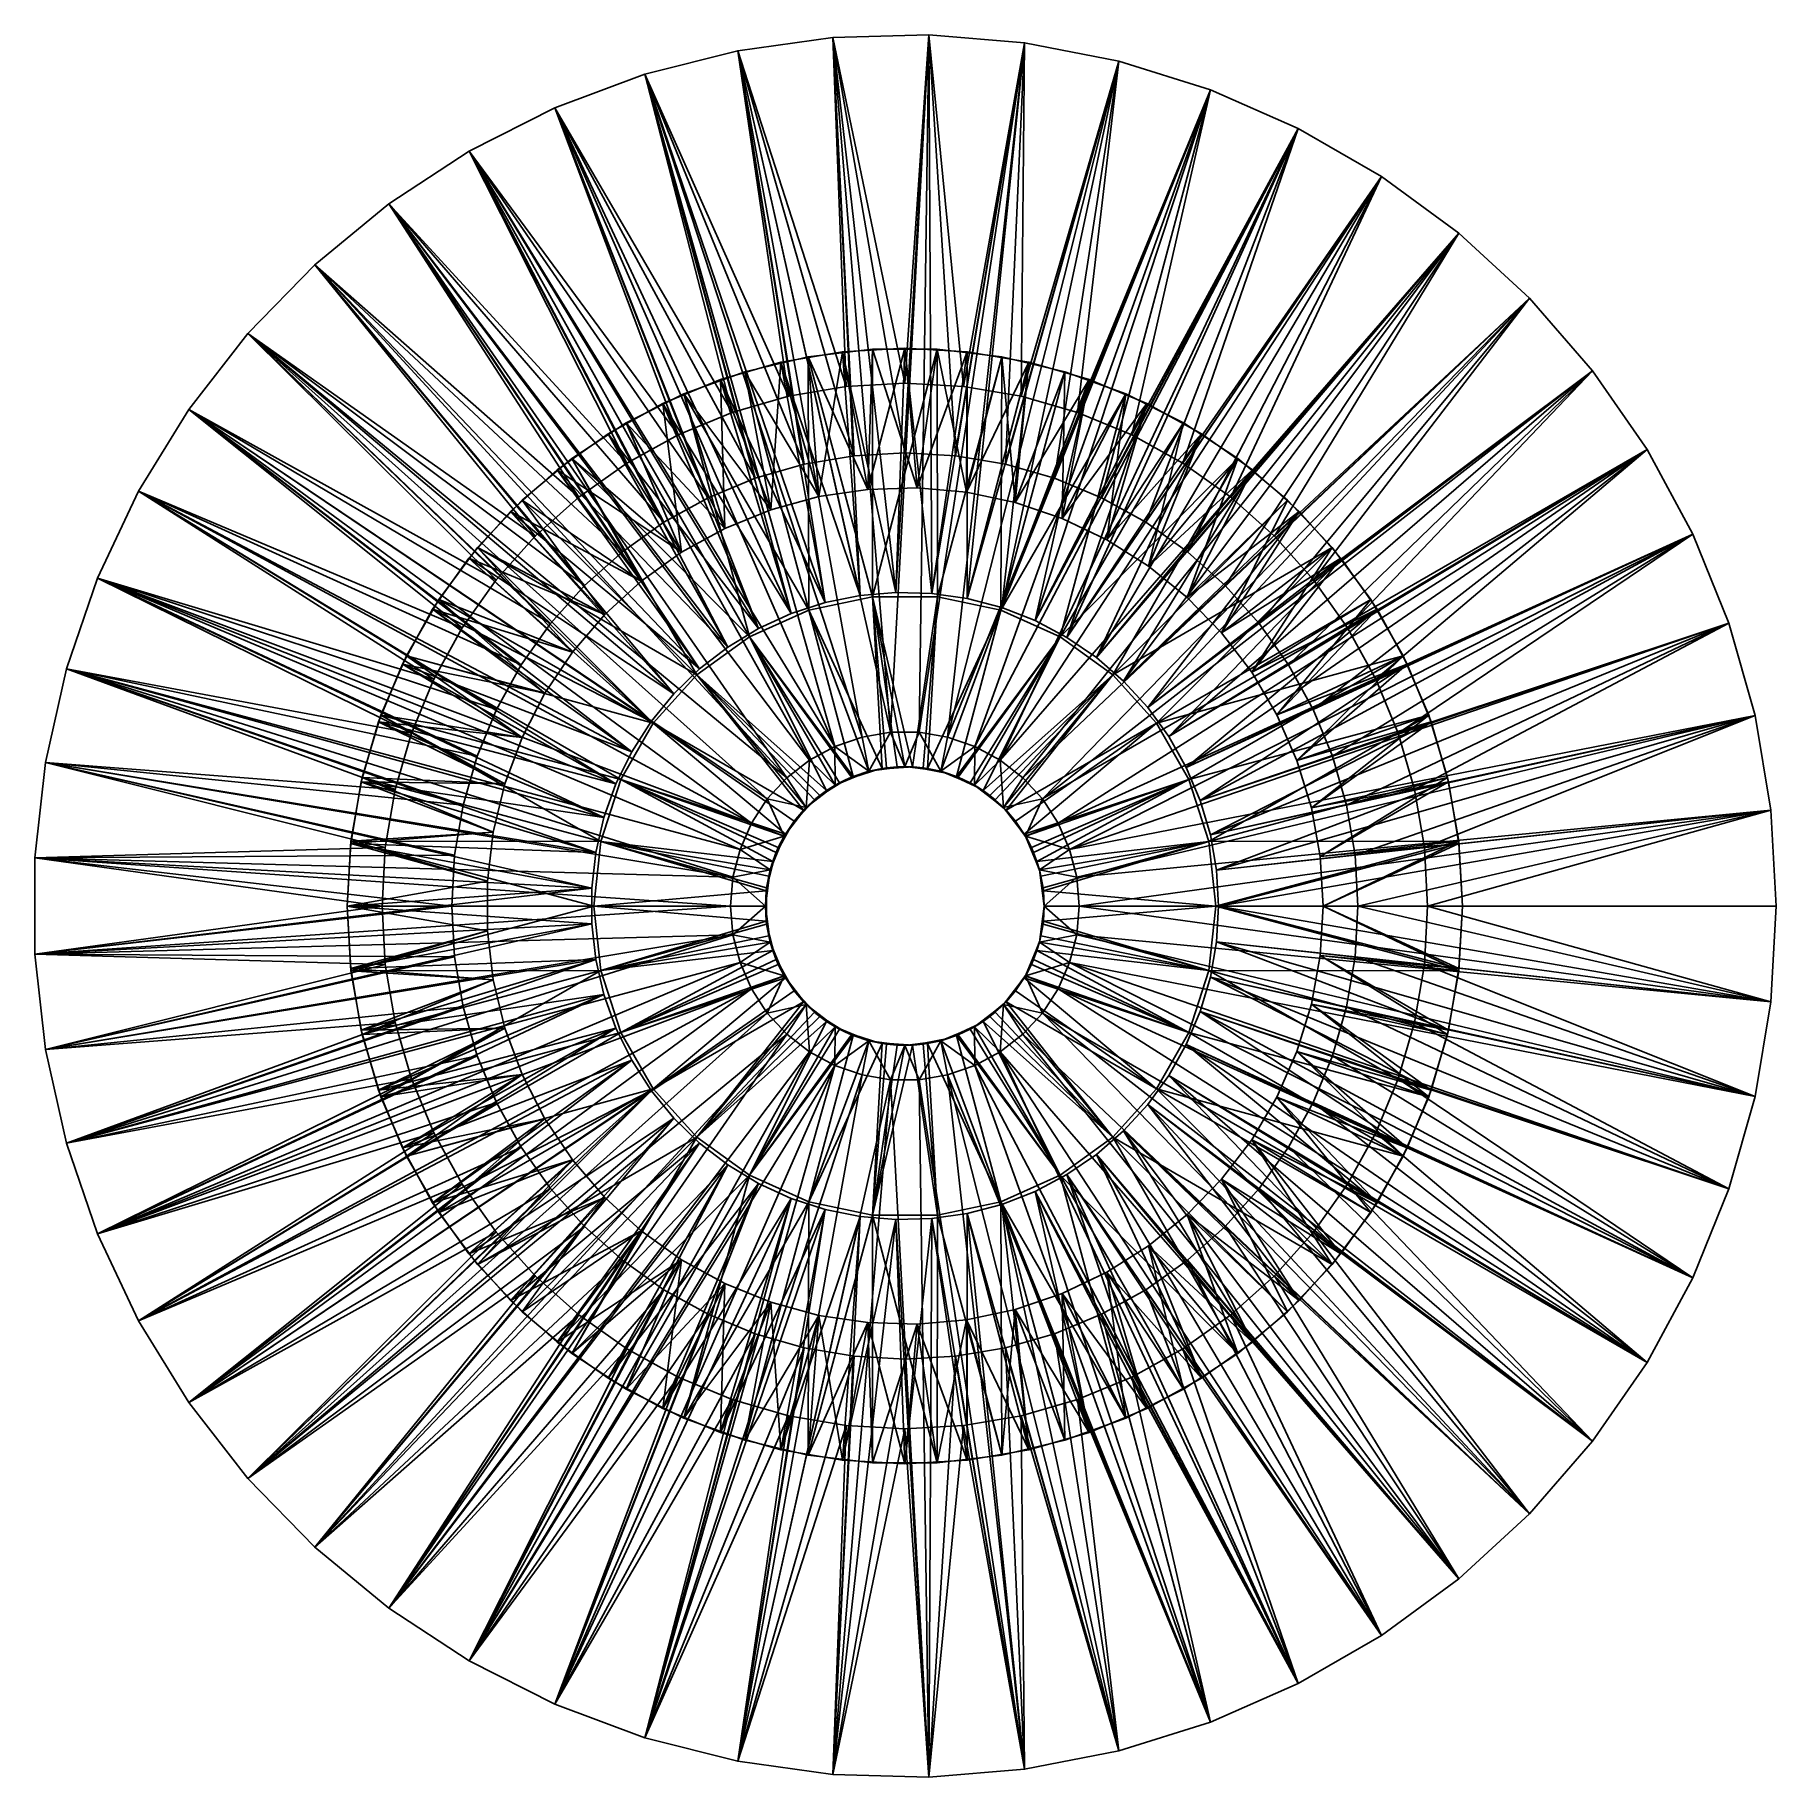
# Model space of a CAD drawing. Header units: metres. Extents: x -14.8 to 10.1, y -13.9 to 11.1.
import ezdxf

# ---------------------------------------------------------------- set-up
doc = ezdxf.new("R2010")
doc.units = ezdxf.units.M

msp = doc.modelspace()

# ---------------------------------------------------------------- linework, layer by layer
for points in [[(-4.746624, 10.911418, -0.999999), (-3.382482, 11.10058, -3.099998), (-4.746624, 10.911418, -3.099998)], [(-3.382482, 11.10058, -0.999999), (-3.382482, 11.10058, -3.099998), (-4.746624, 10.911418, -0.999999)], [(-2.556689, 1.134735, -3.099998), (-4.746624, 10.911418, -3.099998), (-3.382482, 11.10058, -3.099998)], [(-3.189974, 6.096116, -0.999999), (-3.382482, 11.10058, -0.999999), (-4.746624, 10.911418, -0.999999)], [(-3.189974, 6.096116, 1.100001), (-4.746624, 10.911418, 1.100001), (-3.382482, 11.10058, 1.100001)], [(-4.746624, 10.911418, 3.200001), (-3.382482, 11.10058, 1.100001), (-4.746624, 10.911418, 1.100001)], [(-3.382482, 11.10058, 3.200001), (-3.382482, 11.10058, 1.100001), (-4.746624, 10.911418, 3.200001)], [(-3.189974, 6.096116, 3.200002), (-3.382482, 11.10058, 3.200001), (-4.746624, 10.911418, 3.200001)], [(-3.189974, 6.096116, 5.300001), (-4.746624, 10.911418, 5.300001), (-3.382482, 11.10058, 5.300001)], [(-4.746624, 10.911418, 7.400002), (-3.382482, 11.10058, 5.300001), (-4.746624, 10.911418, 5.300001)], [(-3.382482, 11.10058, 7.400002), (-3.382482, 11.10058, 5.300001), (-4.746624, 10.911418, 7.400002)], [(-3.189974, 6.096116, 7.400002), (-3.382482, 11.10058, 7.400002), (-4.746624, 10.911418, 7.400002)], [(-3.189974, 6.096116, 9.500002), (-4.746624, 10.911418, 9.500002), (-3.382482, 11.10058, 9.500002)], [(-4.746624, 10.911418, 11.600001), (-3.382482, 11.10058, 9.500002), (-4.746624, 10.911418, 9.500002)], [(-3.382482, 11.10058, 11.600001), (-3.382482, 11.10058, 9.500002), (-4.746624, 10.911418, 11.600001)], [(-3.07801, 5.102403, 11.600001), (-3.382482, 11.10058, 11.600001), (-4.746624, 10.911418, 11.600001)], [(-3.07801, 5.102403, 13.700001), (-4.746624, 10.911418, 13.700001), (-3.382482, 11.10058, 13.700001)], [(-4.746624, 10.911418, 15.800001), (-3.382482, 11.10058, 13.700001), (-4.746624, 10.911418, 13.700001)], [(-3.382482, 11.10058, 15.800001), (-3.382482, 11.10058, 13.700001), (-4.746624, 10.911418, 15.800001)], [(-2.990657, 3.097471, 15.800001), (-3.382482, 11.10058, 15.800001), (-4.746624, 10.911418, 15.800001)], [(-2.990657, 3.097471, 17.900002), (-4.746624, 10.911418, 17.900002), (-3.382482, 11.10058, 17.900002)], [(-2.990657, 3.097471, 28.400002), (-3.382482, 11.10058, 28.400002), (-4.746624, 10.911418, 28.400002)], [(-4.746624, 10.911418, 20.000002), (-3.382482, 11.10058, 17.900002), (-4.746624, 10.911418, 17.900002)], [(-3.382482, 11.10058, 20.000002), (-3.382482, 11.10058, 17.900002), (-4.746624, 10.911418, 20.000002)], [(-4.746624, 10.911418, 28.400002), (-3.382482, 11.10058, 26.300001), (-4.746624, 10.911418, 26.300001)], [(-3.382482, 11.10058, 28.400002), (-3.382482, 11.10058, 26.300001), (-4.746624, 10.911418, 28.400002)], [(-2.990657, 3.097471, 20.000002), (-3.382482, 11.10058, 20.000002), (-4.746624, 10.911418, 20.000002)], [(-2.990657, 3.097471, 26.300001), (-4.746624, 10.911418, 26.300001), (-3.382482, 11.10058, 26.300001)], [(-2.990657, 3.097471, 22.100002), (-4.746624, 10.911418, 22.100002), (-3.382482, 11.10058, 22.100002)], [(-2.990657, 3.097471, 24.200001), (-3.382482, 11.10058, 24.200001), (-4.746624, 10.911418, 24.200001)], [(-4.746624, 10.911418, 24.200001), (-3.382482, 11.10058, 22.100002), (-4.746624, 10.911418, 22.100002)], [(-3.382482, 11.10058, 24.200001), (-3.382482, 11.10058, 22.100002), (-4.746624, 10.911418, 24.200001)], [(-2.005811, 11.138528, -0.999999), (-2.005811, 11.138528, -3.099998), (-3.382482, 11.10058, -3.099998)], [(-2.005811, 11.138528, -0.999999), (-3.382482, 11.10058, -3.099998), (-3.382482, 11.10058, -0.999999)], [(-2.005811, 11.138528, -3.099998), (-2.556689, 1.134735, -3.099998), (-3.382482, 11.10058, -3.099998)], [(-2.005811, 11.138528, -0.999999), (-3.382482, 11.10058, -0.999999), (-2.35024, 6.143274, -0.999999)], [(-2.005811, 11.138528, 1.100001), (-2.35024, 6.143274, 1.100001), (-3.382482, 11.10058, 1.100001)], [(-2.005811, 11.138528, 3.200001), (-2.005811, 11.138528, 1.100001), (-3.382482, 11.10058, 1.100001)], [(-2.005811, 11.138528, 3.200001), (-3.382482, 11.10058, 1.100001), (-3.382482, 11.10058, 3.200001)], [(-2.005811, 11.138528, 3.200001), (-3.382482, 11.10058, 3.200001), (-2.35024, 6.143274, 3.200002)], [(-2.005811, 11.138528, 5.300001), (-2.35024, 6.143274, 5.300001), (-3.382482, 11.10058, 5.300001)], [(-2.005811, 11.138528, 7.400002), (-2.005811, 11.138528, 5.300001), (-3.382482, 11.10058, 5.300001)], [(-2.005811, 11.138528, 7.400002), (-3.382482, 11.10058, 5.300001), (-3.382482, 11.10058, 7.400002)], [(-2.005811, 11.138528, 7.400002), (-3.382482, 11.10058, 7.400002), (-2.35024, 6.143274, 7.400002)], [(-2.005811, 11.138528, 9.500002), (-2.35024, 6.143274, 9.500002), (-3.382482, 11.10058, 9.500002)], [(-2.005811, 11.138528, 11.600001), (-2.005811, 11.138528, 9.500002), (-3.382482, 11.10058, 9.500002)], [(-2.005811, 11.138528, 11.600001), (-3.382482, 11.10058, 9.500002), (-3.382482, 11.10058, 11.600001)], [(-2.005811, 11.138528, 11.600001), (-3.382482, 11.10058, 11.600001), (-2.35024, 5.143274, 11.600001)], [(-2.005811, 11.138528, 13.700001), (-2.35024, 5.143274, 13.700001), (-3.382482, 11.10058, 13.700001)], [(-2.005811, 11.138528, 15.800001), (-2.005811, 11.138528, 13.700001), (-3.382482, 11.10058, 13.700001)], [(-2.005811, 11.138528, 15.800001), (-3.382482, 11.10058, 13.700001), (-3.382482, 11.10058, 15.800001)], [(-2.005811, 11.138528, 15.800001), (-3.382482, 11.10058, 15.800001), (-2.478743, 3.141439, 15.800001)], [(-2.005811, 11.138528, 17.900002), (-2.478743, 3.141439, 17.900002), (-3.382482, 11.10058, 17.900002)], [(-2.005811, 11.138528, 28.400002), (-3.382482, 11.10058, 28.400002), (-2.478743, 3.141439, 28.400002)], [(-2.005811, 11.138528, 20.000002), (-2.005811, 11.138528, 17.900002), (-3.382482, 11.10058, 17.900002)], [(-2.005811, 11.138528, 20.000002), (-3.382482, 11.10058, 17.900002), (-3.382482, 11.10058, 20.000002)], [(-2.005811, 11.138528, 28.400002), (-2.005811, 11.138528, 26.300001), (-3.382482, 11.10058, 26.300001)], [(-2.005811, 11.138528, 28.400002), (-3.382482, 11.10058, 26.300001), (-3.382482, 11.10058, 28.400002)], [(-2.005811, 11.138528, 20.000002), (-3.382482, 11.10058, 20.000002), (-2.478743, 3.141439, 20.000002)], [(-2.005811, 11.138528, 26.300001), (-2.478743, 3.141439, 26.300001), (-3.382482, 11.10058, 26.300001)], [(-2.005811, 11.138528, 22.100002), (-2.478743, 3.141439, 22.100002), (-3.382482, 11.10058, 22.100002)], [(-2.005811, 11.138528, 24.200001), (-3.382482, 11.10058, 24.200001), (-2.478743, 3.141439, 24.200001)], [(-2.005811, 11.138528, 24.200001), (-2.005811, 11.138528, 22.100002), (-3.382482, 11.10058, 22.100002)], [(-2.005811, 11.138528, 24.200001), (-3.382482, 11.10058, 22.100002), (-3.382482, 11.10058, 24.200001)], [(-2.35024, 6.143274, -0.999999), (-3.382482, 11.10058, -0.999999), (-3.189974, 6.096116, -0.999999)], [(-2.35024, 6.143274, 1.100001), (-3.189974, 6.096116, 1.100001), (-3.382482, 11.10058, 1.100001)], [(-2.35024, 6.143274, 3.200002), (-3.382482, 11.10058, 3.200001), (-3.189974, 6.096116, 3.200002)], [(-2.35024, 6.143274, 5.300001), (-3.189974, 6.096116, 5.300001), (-3.382482, 11.10058, 5.300001)], [(-2.35024, 6.143274, 7.400002), (-3.382482, 11.10058, 7.400002), (-3.189974, 6.096116, 7.400002)], [(-2.35024, 6.143274, 9.500002), (-3.189974, 6.096116, 9.500002), (-3.382482, 11.10058, 9.500002)], [(-2.35024, 5.143274, 11.600001), (-3.382482, 11.10058, 11.600001), (-3.07801, 5.102403, 11.600001)], [(-2.35024, 5.143274, 13.700001), (-3.07801, 5.102403, 13.700001), (-3.382482, 11.10058, 13.700001)], [(-2.478743, 3.141439, 15.800001), (-3.382482, 11.10058, 15.800001), (-2.990657, 3.097471, 15.800001)], [(-2.478743, 3.141439, 17.900002), (-2.990657, 3.097471, 17.900002), (-3.382482, 11.10058, 17.900002)], [(-2.478743, 3.141439, 28.400002), (-3.382482, 11.10058, 28.400002), (-2.990657, 3.097471, 28.400002)], [(-2.478743, 3.141439, 20.000002), (-3.382482, 11.10058, 20.000002), (-2.990657, 3.097471, 20.000002)], [(-2.478743, 3.141439, 26.300001), (-2.990657, 3.097471, 26.300001), (-3.382482, 11.10058, 26.300001)], [(-2.478743, 3.141439, 22.100002), (-2.990657, 3.097471, 22.100002), (-3.382482, 11.10058, 22.100002)], [(-2.478743, 3.141439, 24.200001), (-3.382482, 11.10058, 24.200001), (-2.990657, 3.097471, 24.200001)], [(-2.005811, 11.138528, -3.099998), (-2.143792, 1.134735, -3.099998), (-2.556689, 1.134735, -3.099998)], [(-1.965153, 3.126767, 15.800001), (-2.005811, 11.138528, 15.800001), (-2.478743, 3.141439, 15.800001)], [(-1.965153, 3.126767, 17.900002), (-2.478743, 3.141439, 17.900002), (-2.005811, 11.138528, 17.900002)], [(-1.965153, 3.126767, 28.400002), (-2.005811, 11.138528, 28.400002), (-2.478743, 3.141439, 28.400002)], [(-1.965153, 3.126767, 20.000002), (-2.005811, 11.138528, 20.000002), (-2.478743, 3.141439, 20.000002)], [(-1.965153, 3.126767, 26.300001), (-2.478743, 3.141439, 26.300001), (-2.005811, 11.138528, 26.300001)], [(-1.965153, 3.126767, 22.100002), (-2.478743, 3.141439, 22.100002), (-2.005811, 11.138528, 22.100002)], [(-1.965153, 3.126767, 24.200001), (-2.005811, 11.138528, 24.200001), (-2.478743, 3.141439, 24.200001)], [(-1.510507, 6.096116, -0.999999), (-2.005811, 11.138528, -0.999999), (-2.35024, 6.143274, -0.999999)], [(-1.510507, 6.096116, 1.100001), (-2.35024, 6.143274, 1.100001), (-2.005811, 11.138528, 1.100001)], [(-1.510507, 6.096116, 3.200002), (-2.005811, 11.138528, 3.200001), (-2.35024, 6.143274, 3.200002)], [(-1.510507, 6.096116, 5.300001), (-2.35024, 6.143274, 5.300001), (-2.005811, 11.138528, 5.300001)], [(-1.510507, 6.096116, 7.400002), (-2.005811, 11.138528, 7.400002), (-2.35024, 6.143274, 7.400002)], [(-1.510507, 6.096116, 9.500002), (-2.35024, 6.143274, 9.500002), (-2.005811, 11.138528, 9.500002)], [(-1.622471, 5.102403, 11.600001), (-2.005811, 11.138528, 11.600001), (-2.35024, 5.143274, 11.600001)], [(-1.622471, 5.102403, 13.700001), (-2.35024, 5.143274, 13.700001), (-2.005811, 11.138528, 13.700001)], [(-0.633321, 11.0248, -3.099998), (-2.143792, 1.134735, -3.099998), (-2.005811, 11.138528, -3.099998)], [(-0.633321, 11.0248, -3.099998), (-1.736527, 1.066775, -3.099998), (-2.143792, 1.134735, -3.099998)], [(-2.005811, 11.138528, -0.999999), (-0.633321, 11.0248, -3.099998), (-2.005811, 11.138528, -3.099998)], [(-0.633321, 11.0248, -0.999999), (-0.633321, 11.0248, -3.099998), (-2.005811, 11.138528, -0.999999)], [(-0.633321, 11.0248, -0.999999), (-2.005811, 11.138528, -0.999999), (-1.510507, 6.096116, -0.999999)], [(-0.633321, 11.0248, 1.100001), (-1.510507, 6.096116, 1.100001), (-2.005811, 11.138528, 1.100001)], [(-2.005811, 11.138528, 3.200001), (-0.633321, 11.0248, 1.100001), (-2.005811, 11.138528, 1.100001)], [(-0.633321, 11.0248, 3.200001), (-0.633321, 11.0248, 1.100001), (-2.005811, 11.138528, 3.200001)], [(-0.633321, 11.0248, 3.200001), (-2.005811, 11.138528, 3.200001), (-1.510507, 6.096116, 3.200002)], [(-0.633321, 11.0248, 5.300001), (-1.510507, 6.096116, 5.300001), (-2.005811, 11.138528, 5.300001)], [(-2.005811, 11.138528, 7.400002), (-0.633321, 11.0248, 5.300001), (-2.005811, 11.138528, 5.300001)], [(-0.633321, 11.0248, 7.400002), (-0.633321, 11.0248, 5.300001), (-2.005811, 11.138528, 7.400002)], [(-0.633321, 11.0248, 7.400002), (-2.005811, 11.138528, 7.400002), (-1.510507, 6.096116, 7.400002)], [(-0.633321, 11.0248, 9.500002), (-1.510507, 6.096116, 9.500002), (-2.005811, 11.138528, 9.500002)], [(-2.005811, 11.138528, 11.600001), (-0.633321, 11.0248, 9.500002), (-2.005811, 11.138528, 9.500002)], [(-0.633321, 11.0248, 11.600001), (-0.633321, 11.0248, 9.500002), (-2.005811, 11.138528, 11.600001)], [(-0.633321, 11.0248, 11.600001), (-2.005811, 11.138528, 11.600001), (-1.622471, 5.102403, 11.600001)], [(-0.633321, 11.0248, 13.700001), (-1.622471, 5.102403, 13.700001), (-2.005811, 11.138528, 13.700001)], [(-2.005811, 11.138528, 15.800001), (-0.633321, 11.0248, 13.700001), (-2.005811, 11.138528, 13.700001)], [(-0.633321, 11.0248, 15.800001), (-0.633321, 11.0248, 13.700001), (-2.005811, 11.138528, 15.800001)], [(-0.633321, 11.0248, 15.800001), (-2.005811, 11.138528, 15.800001), (-1.965153, 3.126767, 15.800001)], [(-0.633321, 11.0248, 17.900002), (-1.965153, 3.126767, 17.900002), (-2.005811, 11.138528, 17.900002)], [(-0.633321, 11.0248, 28.400002), (-2.005811, 11.138528, 28.400002), (-1.965153, 3.126767, 28.400002)], [(-2.005811, 11.138528, 20.000002), (-0.633321, 11.0248, 17.900002), (-2.005811, 11.138528, 17.900002)], [(-0.633321, 11.0248, 20.000002), (-0.633321, 11.0248, 17.900002), (-2.005811, 11.138528, 20.000002)], [(-2.005811, 11.138528, 28.400002), (-0.633321, 11.0248, 26.300001), (-2.005811, 11.138528, 26.300001)], [(-0.633321, 11.0248, 28.400002), (-0.633321, 11.0248, 26.300001), (-2.005811, 11.138528, 28.400002)], [(-0.633321, 11.0248, 20.000002), (-2.005811, 11.138528, 20.000002), (-1.965153, 3.126767, 20.000002)], [(-0.633321, 11.0248, 26.300001), (-1.965153, 3.126767, 26.300001), (-2.005811, 11.138528, 26.300001)], [(-0.633321, 11.0248, 22.100002), (-1.965153, 3.126767, 22.100002), (-2.005811, 11.138528, 22.100002)], [(-0.633321, 11.0248, 24.200001), (-2.005811, 11.138528, 24.200001), (-1.965153, 3.126767, 24.200001)], [(-2.005811, 11.138528, 24.200001), (-0.633321, 11.0248, 22.100002), (-2.005811, 11.138528, 22.100002)], [(-0.633321, 11.0248, 24.200001), (-0.633321, 11.0248, 22.100002), (-2.005811, 11.138528, 24.200001)], [(-0.633321, 11.0248, 15.800001), (-1.965153, 3.126767, 15.800001), (-1.456583, 3.053645, 15.800001)], [(-0.633321, 11.0248, 17.900002), (-1.456583, 3.053645, 17.900002), (-1.965153, 3.126767, 17.900002)], [(-0.633321, 11.0248, 28.400002), (-1.965153, 3.126767, 28.400002), (-1.456583, 3.053645, 28.400002)], [(-0.633321, 11.0248, 20.000002), (-1.965153, 3.126767, 20.000002), (-1.456583, 3.053645, 20.000002)], [(-0.633321, 11.0248, 26.300001), (-1.456583, 3.053645, 26.300001), (-1.965153, 3.126767, 26.300001)], [(-0.633321, 11.0248, 22.100002), (-1.456583, 3.053645, 22.100002), (-1.965153, 3.126767, 22.100002)], [(-0.633321, 11.0248, 24.200001), (-1.965153, 3.126767, 24.200001), (-1.456583, 3.053645, 24.200001)], [(0.718328, 10.760777, -3.099998), (-1.736527, 1.066775, -3.099998), (-0.633321, 11.0248, -3.099998)], [(-0.633321, 11.0248, 11.600001), (-1.622471, 5.102403, 11.600001), (-0.903854, 4.980305, 11.600001)], [(-0.633321, 11.0248, 13.700001), (-0.903854, 4.980305, 13.700001), (-1.622471, 5.102403, 13.700001)], [(-0.633321, 11.0248, -0.999999), (-1.510507, 6.096116, -0.999999), (-0.681333, 5.955233, -0.999999)], [(-0.633321, 11.0248, 1.100001), (-0.681333, 5.955233, 1.100001), (-1.510507, 6.096116, 1.100001)], [(-0.633321, 11.0248, 3.200001), (-1.510507, 6.096116, 3.200002), (-0.681333, 5.955233, 3.200002)], [(-0.633321, 11.0248, 5.300001), (-0.681333, 5.955233, 5.300001), (-1.510507, 6.096116, 5.300001)], [(-0.633321, 11.0248, 7.400002), (-1.510507, 6.096116, 7.400002), (-0.681333, 5.955233, 7.400002)], [(-0.633321, 11.0248, 9.500002), (-0.681333, 5.955233, 9.500002), (-1.510507, 6.096116, 9.500002)], [(0.718328, 10.760777, 15.800001), (-0.633321, 11.0248, 15.800001), (-1.456583, 3.053645, 15.800001)], [(0.718328, 10.760777, 17.900002), (-1.456583, 3.053645, 17.900002), (-0.633321, 11.0248, 17.900002)], [(0.718328, 10.760777, 28.400002), (-0.633321, 11.0248, 28.400002), (-1.456583, 3.053645, 28.400002)], [(0.718328, 10.760777, 20.000002), (-0.633321, 11.0248, 20.000002), (-1.456583, 3.053645, 20.000002)], [(0.718328, 10.760777, 26.300001), (-1.456583, 3.053645, 26.300001), (-0.633321, 11.0248, 26.300001)], [(0.718328, 10.760777, 22.100002), (-1.456583, 3.053645, 22.100002), (-0.633321, 11.0248, 22.100002)], [(0.718328, 10.760777, 24.200001), (-0.633321, 11.0248, 24.200001), (-1.456583, 3.053645, 24.200001)], [(0.718328, 10.760777, 11.600001), (-0.633321, 11.0248, 11.600001), (-0.903854, 4.980305, 11.600001)], [(0.718328, 10.760777, 13.700001), (-0.903854, 4.980305, 13.700001), (-0.633321, 11.0248, 13.700001)], [(0.718328, 10.760777, -0.999999), (-0.633321, 11.0248, -0.999999), (-0.681333, 5.955233, -0.999999)], [(0.718328, 10.760777, 1.100001), (-0.681333, 5.955233, 1.100001), (-0.633321, 11.0248, 1.100001)], [(0.718328, 10.760777, 3.200001), (-0.633321, 11.0248, 3.200001), (-0.681333, 5.955233, 3.200002)], [(0.718328, 10.760777, 5.300001), (-0.681333, 5.955233, 5.300001), (-0.633321, 11.0248, 5.300001)], [(0.718328, 10.760777, 7.400002), (-0.633321, 11.0248, 7.400002), (-0.681333, 5.955233, 7.400002)], [(0.718328, 10.760777, 9.500002), (-0.681333, 5.955233, 9.500002), (-0.633321, 11.0248, 9.500002)], [(0.718328, 10.760777, -0.999999), (0.718328, 10.760777, -3.099998), (-0.633321, 11.0248, -3.099998)], [(0.718328, 10.760777, -0.999999), (-0.633321, 11.0248, -3.099998), (-0.633321, 11.0248, -0.999999)], [(0.718328, 10.760777, 3.200001), (0.718328, 10.760777, 1.100001), (-0.633321, 11.0248, 1.100001)], [(0.718328, 10.760777, 3.200001), (-0.633321, 11.0248, 1.100001), (-0.633321, 11.0248, 3.200001)], [(0.718328, 10.760777, 7.400002), (0.718328, 10.760777, 5.300001), (-0.633321, 11.0248, 5.300001)], [(0.718328, 10.760777, 7.400002), (-0.633321, 11.0248, 5.300001), (-0.633321, 11.0248, 7.400002)], [(0.718328, 10.760777, 11.600001), (0.718328, 10.760777, 9.500002), (-0.633321, 11.0248, 9.500002)], [(0.718328, 10.760777, 11.600001), (-0.633321, 11.0248, 9.500002), (-0.633321, 11.0248, 11.600001)], [(0.718328, 10.760777, 15.800001), (0.718328, 10.760777, 13.700001), (-0.633321, 11.0248, 13.700001)], [(0.718328, 10.760777, 15.800001), (-0.633321, 11.0248, 13.700001), (-0.633321, 11.0248, 15.800001)], [(0.718328, 10.760777, 20.000002), (0.718328, 10.760777, 17.900002), (-0.633321, 11.0248, 17.900002)], [(0.718328, 10.760777, 20.000002), (-0.633321, 11.0248, 17.900002), (-0.633321, 11.0248, 20.000002)], [(0.718328, 10.760777, 28.400002), (0.718328, 10.760777, 26.300001), (-0.633321, 11.0248, 26.300001)], [(0.718328, 10.760777, 28.400002), (-0.633321, 11.0248, 26.300001), (-0.633321, 11.0248, 28.400002)], [(0.718328, 10.760777, 24.200001), (0.718328, 10.760777, 22.100002), (-0.633321, 11.0248, 22.100002)], [(0.718328, 10.760777, 24.200001), (-0.633321, 11.0248, 22.100002), (-0.633321, 11.0248, 24.200001)], [(-4.746624, 10.911418, -0.999999), (-4.746624, 10.911418, -3.099998), (-6.081676, 10.573337, -3.099998)], [(-4.746624, 10.911418, -0.999999), (-6.081676, 10.573337, -3.099998), (-6.081676, 10.573337, -0.999999)], [(-2.963954, 1.066775, -3.099998), (-6.081676, 10.573337, -3.099998), (-4.746624, 10.911418, -3.099998)], [(-4.019147, 5.955233, -0.999999), (-4.746624, 10.911418, -0.999999), (-6.081676, 10.573337, -0.999999)], [(-4.019147, 5.955233, 1.100001), (-6.081676, 10.573337, 1.100001), (-4.746624, 10.911418, 1.100001)], [(-4.746624, 10.911418, 3.200001), (-4.746624, 10.911418, 1.100001), (-6.081676, 10.573337, 1.100001)], [(-4.746624, 10.911418, 3.200001), (-6.081676, 10.573337, 1.100001), (-6.081676, 10.573337, 3.200001)], [(-4.019147, 5.955233, 3.200002), (-4.746624, 10.911418, 3.200001), (-6.081676, 10.573337, 3.200001)], [(-4.019147, 5.955233, 5.300001), (-6.081676, 10.573337, 5.300001), (-4.746624, 10.911418, 5.300001)], [(-4.746624, 10.911418, 7.400002), (-4.746624, 10.911418, 5.300001), (-6.081676, 10.573337, 5.300001)], [(-4.746624, 10.911418, 7.400002), (-6.081676, 10.573337, 5.300001), (-6.081676, 10.573337, 7.400002)], [(-4.019147, 5.955233, 7.400002), (-4.746624, 10.911418, 7.400002), (-6.081676, 10.573337, 7.400002)], [(-4.019147, 5.955233, 9.500002), (-6.081676, 10.573337, 9.500002), (-4.746624, 10.911418, 9.500002)], [(-4.746624, 10.911418, 11.600001), (-4.746624, 10.911418, 9.500002), (-6.081676, 10.573337, 9.500002)], [(-4.746624, 10.911418, 11.600001), (-6.081676, 10.573337, 9.500002), (-6.081676, 10.573337, 11.600001)], [(-3.796627, 4.980305, 11.600001), (-4.746624, 10.911418, 11.600001), (-6.081676, 10.573337, 11.600001)], [(-3.796627, 4.980305, 13.700001), (-6.081676, 10.573337, 13.700001), (-4.746624, 10.911418, 13.700001)], [(-4.746624, 10.911418, 15.800001), (-4.746624, 10.911418, 13.700001), (-6.081676, 10.573337, 13.700001)], [(-4.746624, 10.911418, 15.800001), (-6.081676, 10.573337, 13.700001), (-6.081676, 10.573337, 15.800001)], [(-3.494223, 2.995435, 15.800001), (-4.746624, 10.911418, 15.800001), (-6.081676, 10.573337, 15.800001)], [(-3.494223, 2.995435, 17.900002), (-6.081676, 10.573337, 17.900002), (-4.746624, 10.911418, 17.900002)], [(-3.494223, 2.995435, 28.400002), (-4.746624, 10.911418, 28.400002), (-6.081676, 10.573337, 28.400002)], [(-4.746624, 10.911418, 20.000002), (-4.746624, 10.911418, 17.900002), (-6.081676, 10.573337, 17.900002)], [(-4.746624, 10.911418, 20.000002), (-6.081676, 10.573337, 17.900002), (-6.081676, 10.573337, 20.000002)], [(-4.746624, 10.911418, 28.400002), (-4.746624, 10.911418, 26.300001), (-6.081676, 10.573337, 26.300001)], [(-4.746624, 10.911418, 28.400002), (-6.081676, 10.573337, 26.300001), (-6.081676, 10.573337, 28.400002)], [(-3.494223, 2.995435, 20.000002), (-4.746624, 10.911418, 20.000002), (-6.081676, 10.573337, 20.000002)], [(-3.494223, 2.995435, 26.300001), (-6.081676, 10.573337, 26.300001), (-4.746624, 10.911418, 26.300001)], [(-3.494223, 2.995435, 22.100002), (-6.081676, 10.573337, 22.100002), (-4.746624, 10.911418, 22.100002)], [(-3.494223, 2.995435, 24.200001), (-4.746624, 10.911418, 24.200001), (-6.081676, 10.573337, 24.200001)], [(-4.746624, 10.911418, 24.200001), (-4.746624, 10.911418, 22.100002), (-6.081676, 10.573337, 22.100002)], [(-4.746624, 10.911418, 24.200001), (-6.081676, 10.573337, 22.100002), (-6.081676, 10.573337, 24.200001)], [(-2.556689, 1.134735, -3.099998), (-2.963954, 1.066775, -3.099998), (-4.746624, 10.911418, -3.099998)], [(-3.189974, 6.096116, -0.999999), (-4.746624, 10.911418, -0.999999), (-4.019147, 5.955233, -0.999999)], [(-3.189974, 6.096116, 1.100001), (-4.019147, 5.955233, 1.100001), (-4.746624, 10.911418, 1.100001)], [(-3.189974, 6.096116, 3.200002), (-4.746624, 10.911418, 3.200001), (-4.019147, 5.955233, 3.200002)], [(-3.189974, 6.096116, 5.300001), (-4.019147, 5.955233, 5.300001), (-4.746624, 10.911418, 5.300001)], [(-3.189974, 6.096116, 7.400002), (-4.746624, 10.911418, 7.400002), (-4.019147, 5.955233, 7.400002)], [(-3.189974, 6.096116, 9.500002), (-4.019147, 5.955233, 9.500002), (-4.746624, 10.911418, 9.500002)], [(-3.07801, 5.102403, 11.600001), (-4.746624, 10.911418, 11.600001), (-3.796627, 4.980305, 11.600001)], [(-3.07801, 5.102403, 13.700001), (-3.796627, 4.980305, 13.700001), (-4.746624, 10.911418, 13.700001)], [(-2.990657, 3.097471, 15.800001), (-4.746624, 10.911418, 15.800001), (-3.494223, 2.995435, 15.800001)], [(-2.990657, 3.097471, 17.900002), (-3.494223, 2.995435, 17.900002), (-4.746624, 10.911418, 17.900002)], [(-2.990657, 3.097471, 28.400002), (-4.746624, 10.911418, 28.400002), (-3.494223, 2.995435, 28.400002)], [(-2.990657, 3.097471, 20.000002), (-4.746624, 10.911418, 20.000002), (-3.494223, 2.995435, 20.000002)], [(-2.990657, 3.097471, 26.300001), (-3.494223, 2.995435, 26.300001), (-4.746624, 10.911418, 26.300001)], [(-2.990657, 3.097471, 22.100002), (-3.494223, 2.995435, 22.100002), (-4.746624, 10.911418, 22.100002)], [(-2.990657, 3.097471, 24.200001), (-4.746624, 10.911418, 24.200001), (-3.494223, 2.995435, 24.200001)], [(2.032729, 10.349665, -3.099998), (-1.736527, 1.066775, -3.099998), (0.718328, 10.760777, -3.099998)], [(0.718328, 10.760777, 15.800001), (-1.456583, 3.053645, 15.800001), (-0.959664, 2.923028, 15.800001)], [(0.718328, 10.760777, 17.900002), (-0.959664, 2.923028, 17.900002), (-1.456583, 3.053645, 17.900002)], [(0.718328, 10.760777, 28.400002), (-1.456583, 3.053645, 28.400002), (-0.959664, 2.923028, 28.400002)], [(0.718328, 10.760777, 20.000002), (-1.456583, 3.053645, 20.000002), (-0.959664, 2.923028, 20.000002)], [(0.718328, 10.760777, 26.300001), (-0.959664, 2.923028, 26.300001), (-1.456583, 3.053645, 26.300001)], [(0.718328, 10.760777, 22.100002), (-0.959664, 2.923028, 22.100002), (-1.456583, 3.053645, 22.100002)], [(0.718328, 10.760777, 24.200001), (-1.456583, 3.053645, 24.200001), (-0.959664, 2.923028, 24.200001)], [(2.032729, 10.349665, 15.800001), (0.718328, 10.760777, 15.800001), (-0.959664, 2.923028, 15.800001)], [(2.032729, 10.349665, 17.900002), (-0.959664, 2.923028, 17.900002), (0.718328, 10.760777, 17.900002)], [(2.032729, 10.349665, 28.400002), (0.718328, 10.760777, 28.400002), (-0.959664, 2.923028, 28.400002)], [(2.032729, 10.349665, 20.000002), (0.718328, 10.760777, 20.000002), (-0.959664, 2.923028, 20.000002)], [(2.032729, 10.349665, 26.300001), (-0.959664, 2.923028, 26.300001), (0.718328, 10.760777, 26.300001)], [(2.032729, 10.349665, 22.100002), (-0.959664, 2.923028, 22.100002), (0.718328, 10.760777, 22.100002)], [(2.032729, 10.349665, 24.200001), (0.718328, 10.760777, 24.200001), (-0.959664, 2.923028, 24.200001)], [(0.718328, 10.760777, 11.600001), (-0.903854, 4.980305, 11.600001), (-0.203427, 4.778515, 11.600001)], [(0.718328, 10.760777, 13.700001), (-0.203427, 4.778515, 13.700001), (-0.903854, 4.980305, 13.700001)], [(0.718328, 10.760777, -0.999999), (-0.681333, 5.955233, -0.999999), (0.126852, 5.722399, -0.999999)], [(0.718328, 10.760777, 1.100001), (0.126852, 5.722399, 1.100001), (-0.681333, 5.955233, 1.100001)], [(0.718328, 10.760777, 3.200001), (-0.681333, 5.955233, 3.200002), (0.126852, 5.722399, 3.200002)], [(0.718328, 10.760777, 5.300001), (0.126852, 5.722399, 5.300001), (-0.681333, 5.955233, 5.300001)], [(0.718328, 10.760777, 7.400002), (-0.681333, 5.955233, 7.400002), (0.126852, 5.722399, 7.400002)], [(0.718328, 10.760777, 9.500002), (0.126852, 5.722399, 9.500002), (-0.681333, 5.955233, 9.500002)], [(2.032729, 10.349665, 11.600001), (0.718328, 10.760777, 11.600001), (-0.203427, 4.778515, 11.600001)], [(2.032729, 10.349665, 13.700001), (-0.203427, 4.778515, 13.700001), (0.718328, 10.760777, 13.700001)], [(2.032729, 10.349665, -0.999999), (0.718328, 10.760777, -0.999999), (0.126852, 5.722399, -0.999999)], [(2.032729, 10.349665, 1.100001), (0.126852, 5.722399, 1.100001), (0.718328, 10.760777, 1.100001)], [(2.032729, 10.349665, 3.200001), (0.718328, 10.760777, 3.200001), (0.126852, 5.722399, 3.200002)], [(2.032729, 10.349665, 5.300001), (0.126852, 5.722399, 5.300001), (0.718328, 10.760777, 5.300001)], [(2.032729, 10.349665, 7.400002), (0.718328, 10.760777, 7.400002), (0.126852, 5.722399, 7.400002)], [(2.032729, 10.349665, 9.500002), (0.126852, 5.722399, 9.500002), (0.718328, 10.760777, 9.500002)], [(2.032729, 10.349665, -0.999999), (2.032729, 10.349665, -3.099998), (0.718328, 10.760777, -3.099998)], [(2.032729, 10.349665, -0.999999), (0.718328, 10.760777, -3.099998), (0.718328, 10.760777, -0.999999)], [(2.032729, 10.349665, 3.200001), (2.032729, 10.349665, 1.100001), (0.718328, 10.760777, 1.100001)], [(2.032729, 10.349665, 3.200001), (0.718328, 10.760777, 1.100001), (0.718328, 10.760777, 3.200001)], [(2.032729, 10.349665, 7.400002), (2.032729, 10.349665, 5.300001), (0.718328, 10.760777, 5.300001)], [(2.032729, 10.349665, 7.400002), (0.718328, 10.760777, 5.300001), (0.718328, 10.760777, 7.400002)], [(2.032729, 10.349665, 11.600001), (2.032729, 10.349665, 9.500002), (0.718328, 10.760777, 9.500002)], [(2.032729, 10.349665, 11.600001), (0.718328, 10.760777, 9.500002), (0.718328, 10.760777, 11.600001)], [(2.032729, 10.349665, 15.800001), (2.032729, 10.349665, 13.700001), (0.718328, 10.760777, 13.700001)], [(2.032729, 10.349665, 15.800001), (0.718328, 10.760777, 13.700001), (0.718328, 10.760777, 15.800001)], [(2.032729, 10.349665, 20.000002), (2.032729, 10.349665, 17.900002), (0.718328, 10.760777, 17.900002)], [(2.032729, 10.349665, 20.000002), (0.718328, 10.760777, 17.900002), (0.718328, 10.760777, 20.000002)], [(2.032729, 10.349665, 28.400002), (2.032729, 10.349665, 26.300001), (0.718328, 10.760777, 26.300001)], [(2.032729, 10.349665, 28.400002), (0.718328, 10.760777, 26.300001), (0.718328, 10.760777, 28.400002)], [(2.032729, 10.349665, 24.200001), (2.032729, 10.349665, 22.100002), (0.718328, 10.760777, 22.100002)], [(2.032729, 10.349665, 24.200001), (0.718328, 10.760777, 22.100002), (0.718328, 10.760777, 24.200001)], [(-7.371434, 10.090441, -0.999999), (-6.081676, 10.573337, -3.099998), (-7.371434, 10.090441, -3.099998)], [(-6.081676, 10.573337, -0.999999), (-6.081676, 10.573337, -3.099998), (-7.371434, 10.090441, -0.999999)], [(-3.354479, 0.932707, -3.099998), (-7.371434, 10.090441, -3.099998), (-6.081676, 10.573337, -3.099998)], [(-4.827333, 5.722399, -0.999999), (-6.081676, 10.573337, -0.999999), (-7.371434, 10.090441, -0.999999)], [(-4.827333, 5.722399, 1.100001), (-7.371434, 10.090441, 1.100001), (-6.081676, 10.573337, 1.100001)], [(-7.371434, 10.090441, 3.200001), (-6.081676, 10.573337, 1.100001), (-7.371434, 10.090441, 1.100001)], [(-6.081676, 10.573337, 3.200001), (-6.081676, 10.573337, 1.100001), (-7.371434, 10.090441, 3.200001)], [(-4.827333, 5.722399, 3.200002), (-6.081676, 10.573337, 3.200001), (-7.371434, 10.090441, 3.200001)], [(-4.827333, 5.722399, 5.300001), (-7.371434, 10.090441, 5.300001), (-6.081676, 10.573337, 5.300001)], [(-7.371434, 10.090441, 7.400002), (-6.081676, 10.573337, 5.300001), (-7.371434, 10.090441, 5.300001)], [(-6.081676, 10.573337, 7.400002), (-6.081676, 10.573337, 5.300001), (-7.371434, 10.090441, 7.400002)], [(-4.827333, 5.722399, 7.400002), (-6.081676, 10.573337, 7.400002), (-7.371434, 10.090441, 7.400002)], [(-4.827333, 5.722399, 9.500002), (-7.371434, 10.090441, 9.500002), (-6.081676, 10.573337, 9.500002)], [(-7.371434, 10.090441, 11.600001), (-6.081676, 10.573337, 9.500002), (-7.371434, 10.090441, 9.500002)], [(-6.081676, 10.573337, 11.600001), (-6.081676, 10.573337, 9.500002), (-7.371434, 10.090441, 11.600001)], [(-4.497055, 4.778515, 11.600001), (-6.081676, 10.573337, 11.600001), (-7.371434, 10.090441, 11.600001)], [(-4.497055, 4.778515, 13.700001), (-7.371434, 10.090441, 13.700001), (-6.081676, 10.573337, 13.700001)], [(-7.371434, 10.090441, 15.800001), (-6.081676, 10.573337, 13.700001), (-7.371434, 10.090441, 13.700001)], [(-6.081676, 10.573337, 15.800001), (-6.081676, 10.573337, 13.700001), (-7.371434, 10.090441, 15.800001)], [(-3.982875, 2.836662, 15.800001), (-6.081676, 10.573337, 15.800001), (-7.371434, 10.090441, 15.800001)], [(-3.982875, 2.836662, 17.900002), (-7.371434, 10.090441, 17.900002), (-6.081676, 10.573337, 17.900002)], [(-3.982875, 2.836662, 28.400002), (-6.081676, 10.573337, 28.400002), (-7.371434, 10.090441, 28.400002)], [(-7.371434, 10.090441, 20.000002), (-6.081676, 10.573337, 17.900002), (-7.371434, 10.090441, 17.900002)], [(-6.081676, 10.573337, 20.000002), (-6.081676, 10.573337, 17.900002), (-7.371434, 10.090441, 20.000002)], [(-7.371434, 10.090441, 28.400002), (-6.081676, 10.573337, 26.300001), (-7.371434, 10.090441, 26.300001)], [(-6.081676, 10.573337, 28.400002), (-6.081676, 10.573337, 26.300001), (-7.371434, 10.090441, 28.400002)], [(-3.982875, 2.836662, 20.000002), (-6.081676, 10.573337, 20.000002), (-7.371434, 10.090441, 20.000002)], [(-3.982875, 2.836662, 26.300001), (-7.371434, 10.090441, 26.300001), (-6.081676, 10.573337, 26.300001)], [(-3.982875, 2.836662, 22.100002), (-7.371434, 10.090441, 22.100002), (-6.081676, 10.573337, 22.100002)], [(-3.982875, 2.836662, 24.200001), (-6.081676, 10.573337, 24.200001), (-7.371434, 10.090441, 24.200001)], [(-7.371434, 10.090441, 24.200001), (-6.081676, 10.573337, 22.100002), (-7.371434, 10.090441, 22.100002)], [(-6.081676, 10.573337, 24.200001), (-6.081676, 10.573337, 22.100002), (-7.371434, 10.090441, 24.200001)], [(-2.963954, 1.066775, -3.099998), (-3.354479, 0.932707, -3.099998), (-6.081676, 10.573337, -3.099998)], [(-4.019147, 5.955233, -0.999999), (-6.081676, 10.573337, -0.999999), (-4.827333, 5.722399, -0.999999)], [(-4.019147, 5.955233, 1.100001), (-4.827333, 5.722399, 1.100001), (-6.081676, 10.573337, 1.100001)], [(-4.019147, 5.955233, 3.200002), (-6.081676, 10.573337, 3.200001), (-4.827333, 5.722399, 3.200002)], [(-4.019147, 5.955233, 5.300001), (-4.827333, 5.722399, 5.300001), (-6.081676, 10.573337, 5.300001)], [(-4.019147, 5.955233, 7.400002), (-6.081676, 10.573337, 7.400002), (-4.827333, 5.722399, 7.400002)], [(-4.019147, 5.955233, 9.500002), (-4.827333, 5.722399, 9.500002), (-6.081676, 10.573337, 9.500002)], [(-3.796627, 4.980305, 11.600001), (-6.081676, 10.573337, 11.600001), (-4.497055, 4.778515, 11.600001)], [(-3.796627, 4.980305, 13.700001), (-4.497055, 4.778515, 13.700001), (-6.081676, 10.573337, 13.700001)], [(-3.494223, 2.995435, 15.800001), (-6.081676, 10.573337, 15.800001), (-3.982875, 2.836662, 15.800001)], [(-3.494223, 2.995435, 17.900002), (-3.982875, 2.836662, 17.900002), (-6.081676, 10.573337, 17.900002)], [(-3.494223, 2.995435, 28.400002), (-6.081676, 10.573337, 28.400002), (-3.982875, 2.836662, 28.400002)], [(-3.494223, 2.995435, 20.000002), (-6.081676, 10.573337, 20.000002), (-3.982875, 2.836662, 20.000002)], [(-3.494223, 2.995435, 26.300001), (-3.982875, 2.836662, 26.300001), (-6.081676, 10.573337, 26.300001)], [(-3.494223, 2.995435, 22.100002), (-3.982875, 2.836662, 22.100002), (-6.081676, 10.573337, 22.100002)], [(-3.494223, 2.995435, 24.200001), (-6.081676, 10.573337, 24.200001), (-3.982875, 2.836662, 24.200001)], [(2.032729, 10.349665, -3.099998), (-1.346002, 0.932707, -3.099998), (-1.736527, 1.066775, -3.099998)], [(3.293926, 9.796453, -3.099998), (-1.346002, 0.932707, -3.099998), (2.032729, 10.349665, -3.099998)], [(2.032729, 10.349665, 15.800001), (-0.959664, 2.923028, 15.800001), (-0.480873, 2.736618, 15.800001)], [(2.032729, 10.349665, 17.900002), (-0.480873, 2.736618, 17.900002), (-0.959664, 2.923028, 17.900002)], [(2.032729, 10.349665, 28.400002), (-0.959664, 2.923028, 28.400002), (-0.480873, 2.736618, 28.400002)], [(2.032729, 10.349665, 20.000002), (-0.959664, 2.923028, 20.000002), (-0.480873, 2.736618, 20.000002)], [(2.032729, 10.349665, 26.300001), (-0.480873, 2.736618, 26.300001), (-0.959664, 2.923028, 26.300001)], [(2.032729, 10.349665, 22.100002), (-0.480873, 2.736618, 22.100002), (-0.959664, 2.923028, 22.100002)], [(2.032729, 10.349665, 24.200001), (-0.959664, 2.923028, 24.200001), (-0.480873, 2.736618, 24.200001)], [(3.293926, 9.796453, 15.800001), (2.032729, 10.349665, 15.800001), (-0.480873, 2.736618, 15.800001)], [(3.293926, 9.796453, 17.900002), (-0.480873, 2.736618, 17.900002), (2.032729, 10.349665, 17.900002)], [(3.293926, 9.796453, 28.400002), (2.032729, 10.349665, 28.400002), (-0.480873, 2.736618, 28.400002)], [(3.293926, 9.796453, 20.000002), (2.032729, 10.349665, 20.000002), (-0.480873, 2.736618, 20.000002)], [(3.293926, 9.796453, 26.300001), (-0.480873, 2.736618, 26.300001), (2.032729, 10.349665, 26.300001)], [(3.293926, 9.796453, 22.100002), (-0.480873, 2.736618, 22.100002), (2.032729, 10.349665, 22.100002)], [(3.293926, 9.796453, 24.200001), (2.032729, 10.349665, 24.200001), (-0.480873, 2.736618, 24.200001)], [(2.032729, 10.349665, 11.600001), (-0.203427, 4.778515, 11.600001), (0.470004, 4.499571, 11.600001)], [(2.032729, 10.349665, 13.700001), (0.470004, 4.499571, 13.700001), (-0.203427, 4.778515, 13.700001)], [(2.032729, 10.349665, -0.999999), (0.126852, 5.722399, -0.999999), (0.903887, 5.40054, -0.999999)], [(2.032729, 10.349665, 1.100001), (0.903887, 5.40054, 1.100001), (0.126852, 5.722399, 1.100001)], [(2.032729, 10.349665, 3.200001), (0.126852, 5.722399, 3.200002), (0.903887, 5.40054, 3.200002)], [(2.032729, 10.349665, 5.300001), (0.903887, 5.40054, 5.300001), (0.126852, 5.722399, 5.300001)], [(2.032729, 10.349665, 7.400002), (0.126852, 5.722399, 7.400002), (0.903887, 5.40054, 7.400002)], [(2.032729, 10.349665, 9.500002), (0.903887, 5.40054, 9.500002), (0.126852, 5.722399, 9.500002)], [(3.293926, 9.796453, 11.600001), (2.032729, 10.349665, 11.600001), (0.470004, 4.499571, 11.600001)], [(3.293926, 9.796453, 13.700001), (0.470004, 4.499571, 13.700001), (2.032729, 10.349665, 13.700001)], [(3.293926, 9.796453, -0.999999), (2.032729, 10.349665, -0.999999), (0.903887, 5.40054, -0.999999)], [(3.293926, 9.796453, 1.100001), (0.903887, 5.40054, 1.100001), (2.032729, 10.349665, 1.100001)], [(3.293926, 9.796453, 3.200001), (2.032729, 10.349665, 3.200001), (0.903887, 5.40054, 3.200002)], [(3.293926, 9.796453, 5.300001), (0.903887, 5.40054, 5.300001), (2.032729, 10.349665, 5.300001)], [(3.293926, 9.796453, 7.400002), (2.032729, 10.349665, 7.400002), (0.903887, 5.40054, 7.400002)], [(3.293926, 9.796453, 9.500002), (0.903887, 5.40054, 9.500002), (2.032729, 10.349665, 9.500002)], [(2.032729, 10.349665, -0.999999), (3.293926, 9.796453, -3.099998), (2.032729, 10.349665, -3.099998)], [(3.293926, 9.796453, -0.999999), (3.293926, 9.796453, -3.099998), (2.032729, 10.349665, -0.999999)], [(3.293926, 9.796453, 3.200001), (3.293926, 9.796453, 1.100001), (2.032729, 10.349665, 3.200001)], [(2.032729, 10.349665, 3.200001), (3.293926, 9.796453, 1.100001), (2.032729, 10.349665, 1.100001)], [(3.293926, 9.796453, 7.400002), (3.293926, 9.796453, 5.300001), (2.032729, 10.349665, 7.400002)], [(2.032729, 10.349665, 7.400002), (3.293926, 9.796453, 5.300001), (2.032729, 10.349665, 5.300001)], [(3.293926, 9.796453, 11.600001), (3.293926, 9.796453, 9.500002), (2.032729, 10.349665, 11.600001)], [(2.032729, 10.349665, 11.600001), (3.293926, 9.796453, 9.500002), (2.032729, 10.349665, 9.500002)], [(3.293926, 9.796453, 15.800001), (3.293926, 9.796453, 13.700001), (2.032729, 10.349665, 15.800001)], [(2.032729, 10.349665, 15.800001), (3.293926, 9.796453, 13.700001), (2.032729, 10.349665, 13.700001)], [(3.293926, 9.796453, 20.000002), (3.293926, 9.796453, 17.900002), (2.032729, 10.349665, 20.000002)], [(2.032729, 10.349665, 20.000002), (3.293926, 9.796453, 17.900002), (2.032729, 10.349665, 17.900002)], [(3.293926, 9.796453, 28.400002), (3.293926, 9.796453, 26.300001), (2.032729, 10.349665, 28.400002)], [(2.032729, 10.349665, 28.400002), (3.293926, 9.796453, 26.300001), (2.032729, 10.349665, 26.300001)], [(3.293926, 9.796453, 24.200001), (3.293926, 9.796453, 22.100002), (2.032729, 10.349665, 24.200001)], [(2.032729, 10.349665, 24.200001), (3.293926, 9.796453, 22.100002), (2.032729, 10.349665, 22.100002)], [(-7.371434, 10.090441, -0.999999), (-7.371434, 10.090441, -3.099998), (-8.600241, 9.468592, -3.099998)], [(-7.371434, 10.090441, -0.999999), (-8.600241, 9.468592, -3.099998), (-8.600241, 9.468592, -0.999999)], [(-3.354479, 0.932707, -3.099998), (-8.600241, 9.468592, -3.099998), (-7.371434, 10.090441, -3.099998)], [(-5.604369, 5.40054, -0.999999), (-7.371434, 10.090441, -0.999999), (-8.600241, 9.468592, -0.999999)], [(-5.604369, 5.40054, 1.100001), (-8.600241, 9.468592, 1.100001), (-7.371434, 10.090441, 1.100001)], [(-7.371434, 10.090441, 3.200001), (-7.371434, 10.090441, 1.100001), (-8.600241, 9.468592, 1.100001)], [(-7.371434, 10.090441, 3.200001), (-8.600241, 9.468592, 1.100001), (-8.600241, 9.468592, 3.200001)], [(-5.604369, 5.40054, 3.200002), (-7.371434, 10.090441, 3.200001), (-8.600241, 9.468592, 3.200001)], [(-5.604369, 5.40054, 5.300001), (-8.600241, 9.468592, 5.300001), (-7.371434, 10.090441, 5.300001)], [(-7.371434, 10.090441, 7.400002), (-7.371434, 10.090441, 5.300001), (-8.600241, 9.468592, 5.300001)], [(-7.371434, 10.090441, 7.400002), (-8.600241, 9.468592, 5.300001), (-8.600241, 9.468592, 7.400002)], [(-5.604369, 5.40054, 7.400002), (-7.371434, 10.090441, 7.400002), (-8.600241, 9.468592, 7.400002)], [(-5.604369, 5.40054, 9.500002), (-8.600241, 9.468592, 9.500002), (-7.371434, 10.090441, 9.500002)], [(-7.371434, 10.090441, 11.600001), (-7.371434, 10.090441, 9.500002), (-8.600241, 9.468592, 9.500002)], [(-7.371434, 10.090441, 11.600001), (-8.600241, 9.468592, 9.500002), (-8.600241, 9.468592, 11.600001)], [(-5.170485, 4.499571, 11.600001), (-7.371434, 10.090441, 11.600001), (-8.600241, 9.468592, 11.600001)], [(-5.170485, 4.499571, 13.700001), (-8.600241, 9.468592, 13.700001), (-7.371434, 10.090441, 13.700001)], [(-7.371434, 10.090441, 15.800001), (-7.371434, 10.090441, 13.700001), (-8.600241, 9.468592, 13.700001)], [(-7.371434, 10.090441, 15.800001), (-8.600241, 9.468592, 13.700001), (-8.600241, 9.468592, 15.800001)], [(-4.450243, 2.623222, 15.800001), (-7.371434, 10.090441, 15.800001), (-8.600241, 9.468592, 15.800001)], [(-4.450243, 2.623222, 17.900002), (-8.600241, 9.468592, 17.900002), (-7.371434, 10.090441, 17.900002)], [(-4.450243, 2.623222, 28.400002), (-7.371434, 10.090441, 28.400002), (-8.600241, 9.468592, 28.400002)], [(-7.371434, 10.090441, 20.000002), (-7.371434, 10.090441, 17.900002), (-8.600241, 9.468592, 17.900002)], [(-7.371434, 10.090441, 20.000002), (-8.600241, 9.468592, 17.900002), (-8.600241, 9.468592, 20.000002)], [(-7.371434, 10.090441, 28.400002), (-7.371434, 10.090441, 26.300001), (-8.600241, 9.468592, 26.300001)], [(-7.371434, 10.090441, 28.400002), (-8.600241, 9.468592, 26.300001), (-8.600241, 9.468592, 28.400002)], [(-4.450243, 2.623222, 20.000002), (-7.371434, 10.090441, 20.000002), (-8.600241, 9.468592, 20.000002)], [(-4.450243, 2.623222, 26.300001), (-8.600241, 9.468592, 26.300001), (-7.371434, 10.090441, 26.300001)], [(-4.450243, 2.623222, 22.100002), (-8.600241, 9.468592, 22.100002), (-7.371434, 10.090441, 22.100002)], [(-4.450243, 2.623222, 24.200001), (-7.371434, 10.090441, 24.200001), (-8.600241, 9.468592, 24.200001)], [(-7.371434, 10.090441, 24.200001), (-7.371434, 10.090441, 22.100002), (-8.600241, 9.468592, 22.100002)], [(-7.371434, 10.090441, 24.200001), (-8.600241, 9.468592, 22.100002), (-8.600241, 9.468592, 24.200001)], [(-4.827333, 5.722399, -0.999999), (-7.371434, 10.090441, -0.999999), (-5.604369, 5.40054, -0.999999)], [(-4.827333, 5.722399, 1.100001), (-5.604369, 5.40054, 1.100001), (-7.371434, 10.090441, 1.100001)], [(-4.827333, 5.722399, 3.200002), (-7.371434, 10.090441, 3.200001), (-5.604369, 5.40054, 3.200002)], [(-4.827333, 5.722399, 5.300001), (-5.604369, 5.40054, 5.300001), (-7.371434, 10.090441, 5.300001)], [(-4.827333, 5.722399, 7.400002), (-7.371434, 10.090441, 7.400002), (-5.604369, 5.40054, 7.400002)], [(-4.827333, 5.722399, 9.500002), (-5.604369, 5.40054, 9.500002), (-7.371434, 10.090441, 9.500002)], [(-4.497055, 4.778515, 11.600001), (-7.371434, 10.090441, 11.600001), (-5.170485, 4.499571, 11.600001)], [(-4.497055, 4.778515, 13.700001), (-5.170485, 4.499571, 13.700001), (-7.371434, 10.090441, 13.700001)], [(-3.982875, 2.836662, 15.800001), (-7.371434, 10.090441, 15.800001), (-4.450243, 2.623222, 15.800001)], [(-3.982875, 2.836662, 17.900002), (-4.450243, 2.623222, 17.900002), (-7.371434, 10.090441, 17.900002)], [(-3.982875, 2.836662, 28.400002), (-7.371434, 10.090441, 28.400002), (-4.450243, 2.623222, 28.400002)], [(-3.982875, 2.836662, 20.000002), (-7.371434, 10.090441, 20.000002), (-4.450243, 2.623222, 20.000002)], [(-3.982875, 2.836662, 26.300001), (-4.450243, 2.623222, 26.300001), (-7.371434, 10.090441, 26.300001)], [(-3.982875, 2.836662, 22.100002), (-4.450243, 2.623222, 22.100002), (-7.371434, 10.090441, 22.100002)], [(-3.982875, 2.836662, 24.200001), (-7.371434, 10.090441, 24.200001), (-4.450243, 2.623222, 24.200001)], [(3.293926, 9.796453, -3.099998), (-0.98287, 0.73619, -3.099998), (-1.346002, 0.932707, -3.099998)], [(4.486611, 9.107855, -3.099998), (-0.98287, 0.73619, -3.099998), (3.293926, 9.796453, -3.099998)], [(3.293926, 9.796453, 15.800001), (-0.480873, 2.736618, 15.800001), (-0.026452, 2.496845, 15.800001)], [(3.293926, 9.796453, 17.900002), (-0.026452, 2.496845, 17.900002), (-0.480873, 2.736618, 17.900002)], [(3.293926, 9.796453, 28.400002), (-0.480873, 2.736618, 28.400002), (-0.026452, 2.496845, 28.400002)], [(3.293926, 9.796453, 20.000002), (-0.480873, 2.736618, 20.000002), (-0.026452, 2.496845, 20.000002)], [(3.293926, 9.796453, 26.300001), (-0.026452, 2.496845, 26.300001), (-0.480873, 2.736618, 26.300001)], [(3.293926, 9.796453, 22.100002), (-0.026452, 2.496845, 22.100002), (-0.480873, 2.736618, 22.100002)], [(3.293926, 9.796453, 24.200001), (-0.480873, 2.736618, 24.200001), (-0.026452, 2.496845, 24.200001)], [(4.486611, 9.107855, 15.800001), (3.293926, 9.796453, 15.800001), (-0.026452, 2.496845, 15.800001)], [(4.486611, 9.107855, 17.900002), (-0.026452, 2.496845, 17.900002), (3.293926, 9.796453, 17.900002)], [(4.486611, 9.107855, 28.400002), (3.293926, 9.796453, 28.400002), (-0.026452, 2.496845, 28.400002)], [(4.486611, 9.107855, 20.000002), (3.293926, 9.796453, 20.000002), (-0.026452, 2.496845, 20.000002)], [(4.486611, 9.107855, 26.300001), (-0.026452, 2.496845, 26.300001), (3.293926, 9.796453, 26.300001)], [(4.486611, 9.107855, 22.100002), (-0.026452, 2.496845, 22.100002), (3.293926, 9.796453, 22.100002)], [(4.486611, 9.107855, 24.200001), (3.293926, 9.796453, 24.200001), (-0.026452, 2.496845, 24.200001)], [(3.293926, 9.796453, 11.600001), (0.470004, 4.499571, 11.600001), (1.107968, 4.146981, 11.600001)], [(3.293926, 9.796453, 13.700001), (1.107968, 4.146981, 13.700001), (0.470004, 4.499571, 13.700001)], [(3.293926, 9.796453, -0.999999), (0.903887, 5.40054, -0.999999), (1.64, 4.993705, -0.999999)], [(3.293926, 9.796453, 1.100001), (1.64, 4.993705, 1.100001), (0.903887, 5.40054, 1.100001)], [(3.293926, 9.796453, 3.200001), (0.903887, 5.40054, 3.200002), (1.64, 4.993705, 3.200002)], [(3.293926, 9.796453, 5.300001), (1.64, 4.993705, 5.300001), (0.903887, 5.40054, 5.300001)], [(3.293926, 9.796453, 7.400002), (0.903887, 5.40054, 7.400002), (1.64, 4.993705, 7.400002)], [(3.293926, 9.796453, 9.500002), (1.64, 4.993705, 9.500002), (0.903887, 5.40054, 9.500002)], [(4.486611, 9.107855, 11.600001), (3.293926, 9.796453, 11.600001), (1.107968, 4.146981, 11.600001)], [(4.486611, 9.107855, 13.700001), (1.107968, 4.146981, 13.700001), (3.293926, 9.796453, 13.700001)], [(4.486611, 9.107855, -0.999999), (3.293926, 9.796453, -0.999999), (1.64, 4.993705, -0.999999)], [(4.486611, 9.107855, 1.100001), (1.64, 4.993705, 1.100001), (3.293926, 9.796453, 1.100001)], [(4.486611, 9.107855, 3.200001), (3.293926, 9.796453, 3.200001), (1.64, 4.993705, 3.200002)], [(4.486611, 9.107855, 5.300001), (1.64, 4.993705, 5.300001), (3.293926, 9.796453, 5.300001)], [(4.486611, 9.107855, 7.400002), (3.293926, 9.796453, 7.400002), (1.64, 4.993705, 7.400002)], [(4.486611, 9.107855, 9.500002), (1.64, 4.993705, 9.500002), (3.293926, 9.796453, 9.500002)], [(3.293926, 9.796453, -0.999999), (4.486611, 9.107855, -3.099998), (3.293926, 9.796453, -3.099998)], [(4.486611, 9.107855, -0.999999), (4.486611, 9.107855, -3.099998), (3.293926, 9.796453, -0.999999)], [(4.486611, 9.107855, 3.200001), (4.486611, 9.107855, 1.100001), (3.293926, 9.796453, 3.200001)], [(3.293926, 9.796453, 3.200001), (4.486611, 9.107855, 1.100001), (3.293926, 9.796453, 1.100001)], [(4.486611, 9.107855, 7.400002), (4.486611, 9.107855, 5.300001), (3.293926, 9.796453, 7.400002)], [(3.293926, 9.796453, 7.400002), (4.486611, 9.107855, 5.300001), (3.293926, 9.796453, 5.300001)], [(4.486611, 9.107855, 11.600001), (4.486611, 9.107855, 9.500002), (3.293926, 9.796453, 11.600001)], [(3.293926, 9.796453, 11.600001), (4.486611, 9.107855, 9.500002), (3.293926, 9.796453, 9.500002)], [(4.486611, 9.107855, 15.800001), (4.486611, 9.107855, 13.700001), (3.293926, 9.796453, 15.800001)], [(3.293926, 9.796453, 15.800001), (4.486611, 9.107855, 13.700001), (3.293926, 9.796453, 13.700001)], [(4.486611, 9.107855, 20.000002), (4.486611, 9.107855, 17.900002), (3.293926, 9.796453, 20.000002)], [(3.293926, 9.796453, 20.000002), (4.486611, 9.107855, 17.900002), (3.293926, 9.796453, 17.900002)], [(4.486611, 9.107855, 28.400002), (4.486611, 9.107855, 26.300001), (3.293926, 9.796453, 28.400002)], [(3.293926, 9.796453, 28.400002), (4.486611, 9.107855, 26.300001), (3.293926, 9.796453, 26.300001)], [(4.486611, 9.107855, 24.200001), (4.486611, 9.107855, 22.100002), (3.293926, 9.796453, 24.200001)], [(3.293926, 9.796453, 24.200001), (4.486611, 9.107855, 22.100002), (3.293926, 9.796453, 22.100002)], [(-9.753181, 8.715338, -0.999999), (-8.600241, 9.468592, -3.099998), (-9.753181, 8.715338, -3.099998)], [(-8.600241, 9.468592, -0.999999), (-8.600241, 9.468592, -3.099998), (-9.753181, 8.715338, -0.999999)], [(-3.717611, 0.73619, -3.099998), (-9.753181, 8.715338, -3.099998), (-8.600241, 9.468592, -3.099998)], [(-6.340481, 4.993705, -0.999999), (-8.600241, 9.468592, -0.999999), (-9.753181, 8.715338, -0.999999)], [(-6.340481, 4.993705, 1.100001), (-9.753181, 8.715338, 1.100001), (-8.600241, 9.468592, 1.100001)], [(-9.753181, 8.715338, 3.200001), (-8.600241, 9.468592, 1.100001), (-9.753181, 8.715338, 1.100001)], [(-8.600241, 9.468592, 3.200001), (-8.600241, 9.468592, 1.100001), (-9.753181, 8.715338, 3.200001)], [(-6.340481, 4.993705, 3.200002), (-8.600241, 9.468592, 3.200001), (-9.753181, 8.715338, 3.200001)], [(-6.340481, 4.993705, 5.300001), (-9.753181, 8.715338, 5.300001), (-8.600241, 9.468592, 5.300001)], [(-9.753181, 8.715338, 7.400002), (-8.600241, 9.468592, 5.300001), (-9.753181, 8.715338, 5.300001)], [(-8.600241, 9.468592, 7.400002), (-8.600241, 9.468592, 5.300001), (-9.753181, 8.715338, 7.400002)], [(-6.340481, 4.993705, 7.400002), (-8.600241, 9.468592, 7.400002), (-9.753181, 8.715338, 7.400002)], [(-6.340481, 4.993705, 9.500002), (-9.753181, 8.715338, 9.500002), (-8.600241, 9.468592, 9.500002)], [(-9.753181, 8.715338, 11.600001), (-8.600241, 9.468592, 9.500002), (-9.753181, 8.715338, 9.500002)], [(-8.600241, 9.468592, 11.600001), (-8.600241, 9.468592, 9.500002), (-9.753181, 8.715338, 11.600001)], [(-5.808449, 4.146981, 11.600001), (-8.600241, 9.468592, 11.600001), (-9.753181, 8.715338, 11.600001)], [(-5.808449, 4.146981, 13.700001), (-9.753181, 8.715338, 13.700001), (-8.600241, 9.468592, 13.700001)], [(-9.753181, 8.715338, 15.800001), (-8.600241, 9.468592, 13.700001), (-9.753181, 8.715338, 13.700001)], [(-8.600241, 9.468592, 15.800001), (-8.600241, 9.468592, 13.700001), (-9.753181, 8.715338, 15.800001)], [(-4.890235, 2.357898, 15.800001), (-8.600241, 9.468592, 15.800001), (-9.753181, 8.715338, 15.800001)], [(-4.890235, 2.357898, 17.900002), (-9.753181, 8.715338, 17.900002), (-8.600241, 9.468592, 17.900002)], [(-4.890235, 2.357898, 28.400002), (-8.600241, 9.468592, 28.400002), (-9.753181, 8.715338, 28.400002)], [(-9.753181, 8.715338, 20.000002), (-8.600241, 9.468592, 17.900002), (-9.753181, 8.715338, 17.900002)], [(-8.600241, 9.468592, 20.000002), (-8.600241, 9.468592, 17.900002), (-9.753181, 8.715338, 20.000002)], [(-9.753181, 8.715338, 28.400002), (-8.600241, 9.468592, 26.300001), (-9.753181, 8.715338, 26.300001)], [(-8.600241, 9.468592, 28.400002), (-8.600241, 9.468592, 26.300001), (-9.753181, 8.715338, 28.400002)], [(-4.890235, 2.357898, 20.000002), (-8.600241, 9.468592, 20.000002), (-9.753181, 8.715338, 20.000002)], [(-4.890235, 2.357898, 26.300001), (-9.753181, 8.715338, 26.300001), (-8.600241, 9.468592, 26.300001)], [(-4.890235, 2.357898, 22.100002), (-9.753181, 8.715338, 22.100002), (-8.600241, 9.468592, 22.100002)], [(-4.890235, 2.357898, 24.200001), (-8.600241, 9.468592, 24.200001), (-9.753181, 8.715338, 24.200001)], [(-9.753181, 8.715338, 24.200001), (-8.600241, 9.468592, 22.100002), (-9.753181, 8.715338, 22.100002)], [(-8.600241, 9.468592, 24.200001), (-8.600241, 9.468592, 22.100002), (-9.753181, 8.715338, 24.200001)], [(-3.354479, 0.932707, -3.099998), (-3.717611, 0.73619, -3.099998), (-8.600241, 9.468592, -3.099998)], [(-5.604369, 5.40054, -0.999999), (-8.600241, 9.468592, -0.999999), (-6.340481, 4.993705, -0.999999)], [(-5.604369, 5.40054, 1.100001), (-6.340481, 4.993705, 1.100001), (-8.600241, 9.468592, 1.100001)], [(-5.604369, 5.40054, 3.200002), (-8.600241, 9.468592, 3.200001), (-6.340481, 4.993705, 3.200002)], [(-5.604369, 5.40054, 5.300001), (-6.340481, 4.993705, 5.300001), (-8.600241, 9.468592, 5.300001)], [(-5.604369, 5.40054, 7.400002), (-8.600241, 9.468592, 7.400002), (-6.340481, 4.993705, 7.400002)], [(-5.604369, 5.40054, 9.500002), (-6.340481, 4.993705, 9.500002), (-8.600241, 9.468592, 9.500002)], [(-5.170485, 4.499571, 11.600001), (-8.600241, 9.468592, 11.600001), (-5.808449, 4.146981, 11.600001)], [(-5.170485, 4.499571, 13.700001), (-5.808449, 4.146981, 13.700001), (-8.600241, 9.468592, 13.700001)], [(-4.450243, 2.623222, 15.800001), (-8.600241, 9.468592, 15.800001), (-4.890235, 2.357898, 15.800001)], [(-4.450243, 2.623222, 17.900002), (-4.890235, 2.357898, 17.900002), (-8.600241, 9.468592, 17.900002)], [(-4.450243, 2.623222, 28.400002), (-8.600241, 9.468592, 28.400002), (-4.890235, 2.357898, 28.400002)], [(-4.450243, 2.623222, 20.000002), (-8.600241, 9.468592, 20.000002), (-4.890235, 2.357898, 20.000002)], [(-4.450243, 2.623222, 26.300001), (-4.890235, 2.357898, 26.300001), (-8.600241, 9.468592, 26.300001)], [(-4.450243, 2.623222, 22.100002), (-4.890235, 2.357898, 22.100002), (-8.600241, 9.468592, 22.100002)], [(-4.450243, 2.623222, 24.200001), (-8.600241, 9.468592, 24.200001), (-4.890235, 2.357898, 24.200001)], [(5.596306, 8.292233, -3.099998), (-0.98287, 0.73619, -3.099998), (4.486611, 9.107855, -3.099998)], [(4.486611, 9.107855, 15.800001), (-0.026452, 2.496845, 15.800001), (0.397675, 2.206834, 15.800001)], [(4.486611, 9.107855, 17.900002), (0.397675, 2.206834, 17.900002), (-0.026452, 2.496845, 17.900002)], [(4.486611, 9.107855, 28.400002), (-0.026452, 2.496845, 28.400002), (0.397675, 2.206834, 28.400002)], [(4.486611, 9.107855, 20.000002), (-0.026452, 2.496845, 20.000002), (0.397675, 2.206834, 20.000002)], [(4.486611, 9.107855, 26.300001), (0.397675, 2.206834, 26.300001), (-0.026452, 2.496845, 26.300001)], [(4.486611, 9.107855, 22.100002), (0.397675, 2.206834, 22.100002), (-0.026452, 2.496845, 22.100002)], [(4.486611, 9.107855, 24.200001), (-0.026452, 2.496845, 24.200001), (0.397675, 2.206834, 24.200001)], [(5.596306, 8.292233, 15.800001), (4.486611, 9.107855, 15.800001), (0.397675, 2.206834, 15.800001)], [(5.596306, 8.292233, 17.900002), (0.397675, 2.206834, 17.900002), (4.486611, 9.107855, 17.900002)], [(5.596306, 8.292233, 28.400002), (4.486611, 9.107855, 28.400002), (0.397675, 2.206834, 28.400002)], [(5.596306, 8.292233, 20.000002), (4.486611, 9.107855, 20.000002), (0.397675, 2.206834, 20.000002)], [(5.596306, 8.292233, 26.300001), (0.397675, 2.206834, 26.300001), (4.486611, 9.107855, 26.300001)], [(5.596306, 8.292233, 22.100002), (0.397675, 2.206834, 22.100002), (4.486611, 9.107855, 22.100002)], [(5.596306, 8.292233, 24.200001), (4.486611, 9.107855, 24.200001), (0.397675, 2.206834, 24.200001)], [(4.486611, 9.107855, 11.600001), (1.107968, 4.146981, 11.600001), (1.702443, 3.725178, 11.600001)], [(4.486611, 9.107855, 13.700001), (1.702443, 3.725178, 13.700001), (1.107968, 4.146981, 13.700001)], [(4.486611, 9.107855, -0.999999), (1.64, 4.993705, -0.999999), (2.325933, 4.50701, -0.999999)], [(4.486611, 9.107855, 1.100001), (2.325933, 4.50701, 1.100001), (1.64, 4.993705, 1.100001)], [(4.486611, 9.107855, 3.200001), (1.64, 4.993705, 3.200002), (2.325933, 4.50701, 3.200002)], [(4.486611, 9.107855, 5.300001), (2.325933, 4.50701, 5.300001), (1.64, 4.993705, 5.300001)], [(4.486611, 9.107855, 7.400002), (1.64, 4.993705, 7.400002), (2.325933, 4.50701, 7.400002)], [(4.486611, 9.107855, 9.500002), (2.325933, 4.50701, 9.500002), (1.64, 4.993705, 9.500002)], [(5.596306, 8.292233, 11.600001), (4.486611, 9.107855, 11.600001), (1.702443, 3.725178, 11.600001)], [(5.596306, 8.292233, 13.700001), (1.702443, 3.725178, 13.700001), (4.486611, 9.107855, 13.700001)], [(5.596306, 8.292233, -0.999999), (4.486611, 9.107855, -0.999999), (2.325933, 4.50701, -0.999999)], [(5.596306, 8.292233, 1.100001), (2.325933, 4.50701, 1.100001), (4.486611, 9.107855, 1.100001)], [(5.596306, 8.292233, 3.200001), (4.486611, 9.107855, 3.200001), (2.325933, 4.50701, 3.200002)], [(5.596306, 8.292233, 5.300001), (2.325933, 4.50701, 5.300001), (4.486611, 9.107855, 5.300001)], [(5.596306, 8.292233, 7.400002), (4.486611, 9.107855, 7.400002), (2.325933, 4.50701, 7.400002)], [(5.596306, 8.292233, 9.500002), (2.325933, 4.50701, 9.500002), (4.486611, 9.107855, 9.500002)], [(4.486611, 9.107855, -0.999999), (5.596306, 8.292233, -3.099998), (4.486611, 9.107855, -3.099998)], [(5.596306, 8.292233, -0.999999), (5.596306, 8.292233, -3.099998), (4.486611, 9.107855, -0.999999)], [(5.596306, 8.292233, 3.200001), (5.596306, 8.292233, 1.100001), (4.486611, 9.107855, 3.200001)], [(4.486611, 9.107855, 3.200001), (5.596306, 8.292233, 1.100001), (4.486611, 9.107855, 1.100001)], [(5.596306, 8.292233, 7.400002), (5.596306, 8.292233, 5.300001), (4.486611, 9.107855, 7.400002)], [(4.486611, 9.107855, 7.400002), (5.596306, 8.292233, 5.300001), (4.486611, 9.107855, 5.300001)], [(5.596306, 8.292233, 11.600001), (5.596306, 8.292233, 9.500002), (4.486611, 9.107855, 11.600001)], [(4.486611, 9.107855, 11.600001), (5.596306, 8.292233, 9.500002), (4.486611, 9.107855, 9.500002)], [(5.596306, 8.292233, 15.800001), (5.596306, 8.292233, 13.700001), (4.486611, 9.107855, 15.800001)], [(4.486611, 9.107855, 15.800001), (5.596306, 8.292233, 13.700001), (4.486611, 9.107855, 13.700001)], [(5.596306, 8.292233, 20.000002), (5.596306, 8.292233, 17.900002), (4.486611, 9.107855, 20.000002)], [(4.486611, 9.107855, 20.000002), (5.596306, 8.292233, 17.900002), (4.486611, 9.107855, 17.900002)], [(5.596306, 8.292233, 28.400002), (5.596306, 8.292233, 26.300001), (4.486611, 9.107855, 28.400002)], [(4.486611, 9.107855, 28.400002), (5.596306, 8.292233, 26.300001), (4.486611, 9.107855, 26.300001)], [(5.596306, 8.292233, 24.200001), (5.596306, 8.292233, 22.100002), (4.486611, 9.107855, 24.200001)], [(4.486611, 9.107855, 24.200001), (5.596306, 8.292233, 22.100002), (4.486611, 9.107855, 22.100002)], [(-9.753181, 8.715338, -0.999999), (-9.753181, 8.715338, -3.099998), (-10.81626, 7.839822, -3.099998)], [(-9.753181, 8.715338, -0.999999), (-10.81626, 7.839822, -3.099998), (-10.81626, 7.839822, -0.999999)], [(-4.043445, 0.482584, -3.099998), (-10.81626, 7.839822, -3.099998), (-9.753181, 8.715338, -3.099998)], [(-7.026414, 4.50701, -0.999999), (-9.753181, 8.715338, -0.999999), (-10.81626, 7.839822, -0.999999)], [(-7.026414, 4.50701, 1.100001), (-10.81626, 7.839822, 1.100001), (-9.753181, 8.715338, 1.100001)], [(-9.753181, 8.715338, 3.200001), (-9.753181, 8.715338, 1.100001), (-10.81626, 7.839822, 1.100001)], [(-9.753181, 8.715338, 3.200001), (-10.81626, 7.839822, 1.100001), (-10.81626, 7.839822, 3.200001)], [(-7.026414, 4.50701, 3.200002), (-9.753181, 8.715338, 3.200001), (-10.81626, 7.839822, 3.200001)], [(-7.026414, 4.50701, 5.300001), (-10.81626, 7.839822, 5.300001), (-9.753181, 8.715338, 5.300001)], [(-9.753181, 8.715338, 7.400002), (-9.753181, 8.715338, 5.300001), (-10.81626, 7.839822, 5.300001)], [(-9.753181, 8.715338, 7.400002), (-10.81626, 7.839822, 5.300001), (-10.81626, 7.839822, 7.400002)], [(-7.026414, 4.50701, 7.400002), (-9.753181, 8.715338, 7.400002), (-10.81626, 7.839822, 7.400002)], [(-7.026414, 4.50701, 9.500002), (-10.81626, 7.839822, 9.500002), (-9.753181, 8.715338, 9.500002)], [(-9.753181, 8.715338, 11.600001), (-9.753181, 8.715338, 9.500002), (-10.81626, 7.839822, 9.500002)], [(-9.753181, 8.715338, 11.600001), (-10.81626, 7.839822, 9.500002), (-10.81626, 7.839822, 11.600001)], [(-6.402925, 3.725178, 11.600001), (-9.753181, 8.715338, 11.600001), (-10.81626, 7.839822, 11.600001)], [(-6.402925, 3.725178, 13.700001), (-10.81626, 7.839822, 13.700001), (-9.753181, 8.715338, 13.700001)], [(-9.753181, 8.715338, 15.800001), (-9.753181, 8.715338, 13.700001), (-10.81626, 7.839822, 13.700001)], [(-9.753181, 8.715338, 15.800001), (-10.81626, 7.839822, 13.700001), (-10.81626, 7.839822, 15.800001)], [(-5.297114, 2.044147, 15.800001), (-9.753181, 8.715338, 15.800001), (-10.81626, 7.839822, 15.800001)], [(-5.297114, 2.044147, 17.900002), (-10.81626, 7.839822, 17.900002), (-9.753181, 8.715338, 17.900002)], [(-5.297114, 2.044147, 28.400002), (-9.753181, 8.715338, 28.400002), (-10.81626, 7.839822, 28.400002)], [(-9.753181, 8.715338, 20.000002), (-9.753181, 8.715338, 17.900002), (-10.81626, 7.839822, 17.900002)], [(-9.753181, 8.715338, 20.000002), (-10.81626, 7.839822, 17.900002), (-10.81626, 7.839822, 20.000002)], [(-9.753181, 8.715338, 28.400002), (-9.753181, 8.715338, 26.300001), (-10.81626, 7.839822, 26.300001)], [(-9.753181, 8.715338, 28.400002), (-10.81626, 7.839822, 26.300001), (-10.81626, 7.839822, 28.400002)], [(-5.297114, 2.044147, 20.000002), (-9.753181, 8.715338, 20.000002), (-10.81626, 7.839822, 20.000002)], [(-5.297114, 2.044147, 26.300001), (-10.81626, 7.839822, 26.300001), (-9.753181, 8.715338, 26.300001)], [(-5.297114, 2.044147, 22.100002), (-10.81626, 7.839822, 22.100002), (-9.753181, 8.715338, 22.100002)], [(-5.297114, 2.044147, 24.200001), (-9.753181, 8.715338, 24.200001), (-10.81626, 7.839822, 24.200001)], [(-9.753181, 8.715338, 24.200001), (-9.753181, 8.715338, 22.100002), (-10.81626, 7.839822, 22.100002)], [(-9.753181, 8.715338, 24.200001), (-10.81626, 7.839822, 22.100002), (-10.81626, 7.839822, 24.200001)], [(-3.717611, 0.73619, -3.099998), (-4.043445, 0.482584, -3.099998), (-9.753181, 8.715338, -3.099998)], [(-6.340481, 4.993705, -0.999999), (-9.753181, 8.715338, -0.999999), (-7.026414, 4.50701, -0.999999)], [(-6.340481, 4.993705, 1.100001), (-7.026414, 4.50701, 1.100001), (-9.753181, 8.715338, 1.100001)], [(-6.340481, 4.993705, 3.200002), (-9.753181, 8.715338, 3.200001), (-7.026414, 4.50701, 3.200002)], [(-6.340481, 4.993705, 5.300001), (-7.026414, 4.50701, 5.300001), (-9.753181, 8.715338, 5.300001)], [(-6.340481, 4.993705, 7.400002), (-9.753181, 8.715338, 7.400002), (-7.026414, 4.50701, 7.400002)], [(-6.340481, 4.993705, 9.500002), (-7.026414, 4.50701, 9.500002), (-9.753181, 8.715338, 9.500002)], [(-5.808449, 4.146981, 11.600001), (-9.753181, 8.715338, 11.600001), (-6.402925, 3.725178, 11.600001)], [(-5.808449, 4.146981, 13.700001), (-6.402925, 3.725178, 13.700001), (-9.753181, 8.715338, 13.700001)], [(-4.890235, 2.357898, 15.800001), (-9.753181, 8.715338, 15.800001), (-5.297114, 2.044147, 15.800001)], [(-4.890235, 2.357898, 17.900002), (-5.297114, 2.044147, 17.900002), (-9.753181, 8.715338, 17.900002)], [(-4.890235, 2.357898, 28.400002), (-9.753181, 8.715338, 28.400002), (-5.297114, 2.044147, 28.400002)], [(-4.890235, 2.357898, 20.000002), (-9.753181, 8.715338, 20.000002), (-5.297114, 2.044147, 20.000002)], [(-4.890235, 2.357898, 26.300001), (-5.297114, 2.044147, 26.300001), (-9.753181, 8.715338, 26.300001)], [(-4.890235, 2.357898, 22.100002), (-5.297114, 2.044147, 22.100002), (-9.753181, 8.715338, 22.100002)], [(-4.890235, 2.357898, 24.200001), (-9.753181, 8.715338, 24.200001), (-5.297114, 2.044147, 24.200001)], [(5.596306, 8.292233, -3.099998), (-0.657037, 0.482584, -3.099998), (-0.98287, 0.73619, -3.099998)], [(6.609541, 7.359484, -3.099998), (-0.657037, 0.482584, -3.099998), (5.596306, 8.292233, -3.099998)], [(5.596306, 8.292233, 15.800001), (0.397675, 2.206834, 15.800001), (0.785978, 1.870367, 15.800001)], [(5.596306, 8.292233, 17.900002), (0.785978, 1.870367, 17.900002), (0.397675, 2.206834, 17.900002)], [(5.596306, 8.292233, 28.400002), (0.397675, 2.206834, 28.400002), (0.785978, 1.870367, 28.400002)], [(5.596306, 8.292233, 20.000002), (0.397675, 2.206834, 20.000002), (0.785978, 1.870367, 20.000002)], [(5.596306, 8.292233, 26.300001), (0.785978, 1.870367, 26.300001), (0.397675, 2.206834, 26.300001)], [(5.596306, 8.292233, 22.100002), (0.785978, 1.870367, 22.100002), (0.397675, 2.206834, 22.100002)], [(5.596306, 8.292233, 24.200001), (0.397675, 2.206834, 24.200001), (0.785978, 1.870367, 24.200001)], [(6.609541, 7.359484, 15.800001), (5.596306, 8.292233, 15.800001), (0.785978, 1.870367, 15.800001)], [(6.609541, 7.359484, 17.900002), (0.785978, 1.870367, 17.900002), (5.596306, 8.292233, 17.900002)], [(6.609541, 7.359484, 28.400002), (5.596306, 8.292233, 28.400002), (0.785978, 1.870367, 28.400002)], [(6.609541, 7.359484, 20.000002), (5.596306, 8.292233, 20.000002), (0.785978, 1.870367, 20.000002)], [(6.609541, 7.359484, 26.300001), (0.785978, 1.870367, 26.300001), (5.596306, 8.292233, 26.300001)], [(6.609541, 7.359484, 22.100002), (0.785978, 1.870367, 22.100002), (5.596306, 8.292233, 22.100002)], [(6.609541, 7.359484, 24.200001), (5.596306, 8.292233, 24.200001), (0.785978, 1.870367, 24.200001)], [(5.596306, 8.292233, 11.600001), (1.702443, 3.725178, 11.600001), (2.245954, 3.239468, 11.600001)], [(5.596306, 8.292233, 13.700001), (2.245954, 3.239468, 13.700001), (1.702443, 3.725178, 13.700001)], [(6.609541, 7.359484, 11.600001), (5.596306, 8.292233, 11.600001), (2.245954, 3.239468, 11.600001)], [(6.609541, 7.359484, 13.700001), (2.245954, 3.239468, 13.700001), (5.596306, 8.292233, 13.700001)], [(5.596306, 8.292233, -0.999999), (2.325933, 4.50701, -0.999999), (2.95306, 3.946575, -0.999999)], [(5.596306, 8.292233, 1.100001), (2.95306, 3.946575, 1.100001), (2.325933, 4.50701, 1.100001)], [(5.596306, 8.292233, 3.200001), (2.325933, 4.50701, 3.200002), (2.95306, 3.946575, 3.200002)], [(5.596306, 8.292233, 5.300001), (2.95306, 3.946575, 5.300001), (2.325933, 4.50701, 5.300001)], [(5.596306, 8.292233, 7.400002), (2.325933, 4.50701, 7.400002), (2.95306, 3.946575, 7.400002)], [(5.596306, 8.292233, 9.500002), (2.95306, 3.946575, 9.500002), (2.325933, 4.50701, 9.500002)], [(6.609541, 7.359484, -0.999999), (5.596306, 8.292233, -0.999999), (2.95306, 3.946575, -0.999999)], [(6.609541, 7.359484, 1.100001), (2.95306, 3.946575, 1.100001), (5.596306, 8.292233, 1.100001)], [(6.609541, 7.359484, 3.200001), (5.596306, 8.292233, 3.200001), (2.95306, 3.946575, 3.200002)], [(6.609541, 7.359484, 5.300001), (2.95306, 3.946575, 5.300001), (5.596306, 8.292233, 5.300001)], [(6.609541, 7.359484, 7.400002), (5.596306, 8.292233, 7.400002), (2.95306, 3.946575, 7.400002)], [(6.609541, 7.359484, 9.500002), (2.95306, 3.946575, 9.500002), (5.596306, 8.292233, 9.500002)], [(5.596306, 8.292233, -0.999999), (6.609541, 7.359484, -3.099998), (5.596306, 8.292233, -3.099998)], [(6.609541, 7.359484, -0.999999), (6.609541, 7.359484, -3.099998), (5.596306, 8.292233, -0.999999)], [(6.609541, 7.359484, 3.200001), (6.609541, 7.359484, 1.100001), (5.596306, 8.292233, 3.200001)], [(5.596306, 8.292233, 3.200001), (6.609541, 7.359484, 1.100001), (5.596306, 8.292233, 1.100001)], [(6.609541, 7.359484, 7.400002), (6.609541, 7.359484, 5.300001), (5.596306, 8.292233, 7.400002)], [(5.596306, 8.292233, 7.400002), (6.609541, 7.359484, 5.300001), (5.596306, 8.292233, 5.300001)], [(6.609541, 7.359484, 11.600001), (6.609541, 7.359484, 9.500002), (5.596306, 8.292233, 11.600001)], [(5.596306, 8.292233, 11.600001), (6.609541, 7.359484, 9.500002), (5.596306, 8.292233, 9.500002)], [(6.609541, 7.359484, 15.800001), (6.609541, 7.359484, 13.700001), (5.596306, 8.292233, 15.800001)], [(5.596306, 8.292233, 15.800001), (6.609541, 7.359484, 13.700001), (5.596306, 8.292233, 13.700001)], [(6.609541, 7.359484, 20.000002), (6.609541, 7.359484, 17.900002), (5.596306, 8.292233, 20.000002)], [(5.596306, 8.292233, 20.000002), (6.609541, 7.359484, 17.900002), (5.596306, 8.292233, 17.900002)], [(6.609541, 7.359484, 28.400002), (6.609541, 7.359484, 26.300001), (5.596306, 8.292233, 28.400002)], [(5.596306, 8.292233, 28.400002), (6.609541, 7.359484, 26.300001), (5.596306, 8.292233, 26.300001)], [(6.609541, 7.359484, 24.200001), (6.609541, 7.359484, 22.100002), (5.596306, 8.292233, 24.200001)], [(5.596306, 8.292233, 24.200001), (6.609541, 7.359484, 22.100002), (5.596306, 8.292233, 22.100002)], [(-10.81626, 7.839822, -3.099998), (-11.776573, 6.852674, -0.999999), (-10.81626, 7.839822, -0.999999)], [(-10.81626, 7.839822, -3.099998), (-11.776573, 6.852674, -3.099998), (-11.776573, 6.852674, -0.999999)], [(-4.043445, 0.482584, -3.099998), (-11.776573, 6.852674, -3.099998), (-10.81626, 7.839822, -3.099998)], [(-7.653542, 3.946575, -0.999999), (-10.81626, 7.839822, -0.999999), (-11.776573, 6.852674, -0.999999)], [(-7.653542, 3.946575, 1.100001), (-11.776573, 6.852674, 1.100001), (-10.81626, 7.839822, 1.100001)], [(-10.81626, 7.839822, 1.100001), (-11.776573, 6.852674, 3.200001), (-10.81626, 7.839822, 3.200001)], [(-10.81626, 7.839822, 1.100001), (-11.776573, 6.852674, 1.100001), (-11.776573, 6.852674, 3.200001)], [(-7.653542, 3.946575, 3.200002), (-10.81626, 7.839822, 3.200001), (-11.776573, 6.852674, 3.200001)], [(-7.653542, 3.946575, 5.300001), (-11.776573, 6.852674, 5.300001), (-10.81626, 7.839822, 5.300001)], [(-10.81626, 7.839822, 5.300001), (-11.776573, 6.852674, 7.400002), (-10.81626, 7.839822, 7.400002)], [(-10.81626, 7.839822, 5.300001), (-11.776573, 6.852674, 5.300001), (-11.776573, 6.852674, 7.400002)], [(-7.653542, 3.946575, 7.400002), (-10.81626, 7.839822, 7.400002), (-11.776573, 6.852674, 7.400002)], [(-7.653542, 3.946575, 9.500002), (-11.776573, 6.852674, 9.500002), (-10.81626, 7.839822, 9.500002)], [(-10.81626, 7.839822, 9.500002), (-11.776573, 6.852674, 11.600001), (-10.81626, 7.839822, 11.600001)], [(-10.81626, 7.839822, 9.500002), (-11.776573, 6.852674, 9.500002), (-11.776573, 6.852674, 11.600001)], [(-6.946435, 3.239468, 11.600001), (-10.81626, 7.839822, 11.600001), (-11.776573, 6.852674, 11.600001)], [(-6.946435, 3.239468, 13.700001), (-11.776573, 6.852674, 13.700001), (-10.81626, 7.839822, 13.700001)], [(-10.81626, 7.839822, 13.700001), (-11.776573, 6.852674, 15.800001), (-10.81626, 7.839822, 15.800001)], [(-10.81626, 7.839822, 13.700001), (-11.776573, 6.852674, 13.700001), (-11.776573, 6.852674, 15.800001)], [(-5.665576, 1.686061, 15.800001), (-10.81626, 7.839822, 15.800001), (-11.776573, 6.852674, 15.800001)], [(-5.665576, 1.686061, 17.900002), (-11.776573, 6.852674, 17.900002), (-10.81626, 7.839822, 17.900002)], [(-5.665576, 1.686061, 28.400002), (-10.81626, 7.839822, 28.400002), (-11.776573, 6.852674, 28.400002)], [(-10.81626, 7.839822, 17.900002), (-11.776573, 6.852674, 20.000002), (-10.81626, 7.839822, 20.000002)], [(-10.81626, 7.839822, 17.900002), (-11.776573, 6.852674, 17.900002), (-11.776573, 6.852674, 20.000002)], [(-10.81626, 7.839822, 26.300001), (-11.776573, 6.852674, 28.400002), (-10.81626, 7.839822, 28.400002)], [(-10.81626, 7.839822, 26.300001), (-11.776573, 6.852674, 26.300001), (-11.776573, 6.852674, 28.400002)], [(-5.665576, 1.686061, 20.000002), (-10.81626, 7.839822, 20.000002), (-11.776573, 6.852674, 20.000002)], [(-5.665576, 1.686061, 26.300001), (-11.776573, 6.852674, 26.300001), (-10.81626, 7.839822, 26.300001)], [(-5.665576, 1.686061, 22.100002), (-11.776573, 6.852674, 22.100002), (-10.81626, 7.839822, 22.100002)], [(-5.665576, 1.686061, 24.200001), (-10.81626, 7.839822, 24.200001), (-11.776573, 6.852674, 24.200001)], [(-10.81626, 7.839822, 22.100002), (-11.776573, 6.852674, 24.200001), (-10.81626, 7.839822, 24.200001)], [(-10.81626, 7.839822, 22.100002), (-11.776573, 6.852674, 22.100002), (-11.776573, 6.852674, 24.200001)], [(-7.026414, 4.50701, -0.999999), (-10.81626, 7.839822, -0.999999), (-7.653542, 3.946575, -0.999999)], [(-7.026414, 4.50701, 1.100001), (-7.653542, 3.946575, 1.100001), (-10.81626, 7.839822, 1.100001)], [(-7.026414, 4.50701, 3.200002), (-10.81626, 7.839822, 3.200001), (-7.653542, 3.946575, 3.200002)], [(-7.026414, 4.50701, 5.300001), (-7.653542, 3.946575, 5.300001), (-10.81626, 7.839822, 5.300001)], [(-7.026414, 4.50701, 7.400002), (-10.81626, 7.839822, 7.400002), (-7.653542, 3.946575, 7.400002)], [(-7.026414, 4.50701, 9.500002), (-7.653542, 3.946575, 9.500002), (-10.81626, 7.839822, 9.500002)], [(-6.402925, 3.725178, 11.600001), (-10.81626, 7.839822, 11.600001), (-6.946435, 3.239468, 11.600001)], [(-6.402925, 3.725178, 13.700001), (-6.946435, 3.239468, 13.700001), (-10.81626, 7.839822, 13.700001)], [(-5.297114, 2.044147, 15.800001), (-10.81626, 7.839822, 15.800001), (-5.665576, 1.686061, 15.800001)], [(-5.297114, 2.044147, 17.900002), (-5.665576, 1.686061, 17.900002), (-10.81626, 7.839822, 17.900002)], [(-5.297114, 2.044147, 28.400002), (-10.81626, 7.839822, 28.400002), (-5.665576, 1.686061, 28.400002)], [(-5.297114, 2.044147, 20.000002), (-10.81626, 7.839822, 20.000002), (-5.665576, 1.686061, 20.000002)], [(-5.297114, 2.044147, 26.300001), (-5.665576, 1.686061, 26.300001), (-10.81626, 7.839822, 26.300001)], [(-5.297114, 2.044147, 22.100002), (-5.665576, 1.686061, 22.100002), (-10.81626, 7.839822, 22.100002)], [(-5.297114, 2.044147, 24.200001), (-10.81626, 7.839822, 24.200001), (-5.665576, 1.686061, 24.200001)], [(6.609541, 7.359484, -3.099998), (-0.377389, 0.178806, -3.099998), (-0.657037, 0.482584, -3.099998)], [(7.514015, 6.320933, -3.099998), (-0.377389, 0.178806, -3.099998), (6.609541, 7.359484, -3.099998)], [(6.609541, 7.359484, 15.800001), (0.785978, 1.870367, 15.800001), (1.133397, 1.49183, 15.800001)], [(6.609541, 7.359484, 17.900002), (1.133397, 1.49183, 17.900002), (0.785978, 1.870367, 17.900002)], [(6.609541, 7.359484, 28.400002), (0.785978, 1.870367, 28.400002), (1.133397, 1.49183, 28.400002)], [(6.609541, 7.359484, 20.000002), (0.785978, 1.870367, 20.000002), (1.133397, 1.49183, 20.000002)], [(6.609541, 7.359484, 26.300001), (1.133397, 1.49183, 26.300001), (0.785978, 1.870367, 26.300001)], [(6.609541, 7.359484, 22.100002), (1.133397, 1.49183, 22.100002), (0.785978, 1.870367, 22.100002)], [(6.609541, 7.359484, 24.200001), (0.785978, 1.870367, 24.200001), (1.133397, 1.49183, 24.200001)], [(7.514015, 6.320933, 15.800001), (6.609541, 7.359484, 15.800001), (1.133397, 1.49183, 15.800001)], [(7.514015, 6.320933, 17.900002), (1.133397, 1.49183, 17.900002), (6.609541, 7.359484, 17.900002)], [(7.514015, 6.320933, 28.400002), (6.609541, 7.359484, 28.400002), (1.133397, 1.49183, 28.400002)], [(7.514015, 6.320933, 20.000002), (6.609541, 7.359484, 20.000002), (1.133397, 1.49183, 20.000002)], [(7.514015, 6.320933, 26.300001), (1.133397, 1.49183, 26.300001), (6.609541, 7.359484, 26.300001)], [(7.514015, 6.320933, 22.100002), (1.133397, 1.49183, 22.100002), (6.609541, 7.359484, 22.100002)], [(7.514015, 6.320933, 24.200001), (6.609541, 7.359484, 24.200001), (1.133397, 1.49183, 24.200001)], [(6.609541, 7.359484, 11.600001), (2.245954, 3.239468, 11.600001), (2.731664, 2.695958, 11.600001)], [(6.609541, 7.359484, 13.700001), (2.731664, 2.695958, 13.700001), (2.245954, 3.239468, 13.700001)], [(7.514015, 6.320933, 11.600001), (6.609541, 7.359484, 11.600001), (2.731664, 2.695958, 11.600001)], [(7.514015, 6.320933, 13.700001), (2.731664, 2.695958, 13.700001), (6.609541, 7.359484, 13.700001)], [(6.609541, 7.359484, -0.999999), (2.95306, 3.946575, -0.999999), (3.513496, 3.319448, -0.999999)], [(6.609541, 7.359484, 1.100001), (3.513496, 3.319448, 1.100001), (2.95306, 3.946575, 1.100001)], [(6.609541, 7.359484, 3.200001), (2.95306, 3.946575, 3.200002), (3.513496, 3.319448, 3.200002)], [(6.609541, 7.359484, 5.300001), (3.513496, 3.319448, 5.300001), (2.95306, 3.946575, 5.300001)], [(6.609541, 7.359484, 7.400002), (2.95306, 3.946575, 7.400002), (3.513496, 3.319448, 7.400002)], [(6.609541, 7.359484, 9.500002), (3.513496, 3.319448, 9.500002), (2.95306, 3.946575, 9.500002)], [(7.514015, 6.320933, -0.999999), (6.609541, 7.359484, -0.999999), (3.513496, 3.319448, -0.999999)], [(7.514015, 6.320933, 1.100001), (3.513496, 3.319448, 1.100001), (6.609541, 7.359484, 1.100001)], [(7.514015, 6.320933, 3.200001), (6.609541, 7.359484, 3.200001), (3.513496, 3.319448, 3.200002)], [(7.514015, 6.320933, 5.300001), (3.513496, 3.319448, 5.300001), (6.609541, 7.359484, 5.300001)], [(7.514015, 6.320933, 7.400002), (6.609541, 7.359484, 7.400002), (3.513496, 3.319448, 7.400002)], [(7.514015, 6.320933, 9.500002), (3.513496, 3.319448, 9.500002), (6.609541, 7.359484, 9.500002)], [(6.609541, 7.359484, -0.999999), (7.514015, 6.320933, -3.099998), (6.609541, 7.359484, -3.099998)], [(6.609541, 7.359484, -0.999999), (7.514015, 6.320933, -0.999999), (7.514015, 6.320933, -3.099998)], [(6.609541, 7.359484, 3.200001), (7.514015, 6.320933, 3.200001), (7.514015, 6.320933, 1.100001)], [(6.609541, 7.359484, 3.200001), (7.514015, 6.320933, 1.100001), (6.609541, 7.359484, 1.100001)], [(6.609541, 7.359484, 7.400002), (7.514015, 6.320933, 7.400002), (7.514015, 6.320933, 5.300001)], [(6.609541, 7.359484, 7.400002), (7.514015, 6.320933, 5.300001), (6.609541, 7.359484, 5.300001)], [(6.609541, 7.359484, 11.600001), (7.514015, 6.320933, 11.600001), (7.514015, 6.320933, 9.500002)], [(6.609541, 7.359484, 11.600001), (7.514015, 6.320933, 9.500002), (6.609541, 7.359484, 9.500002)], [(6.609541, 7.359484, 15.800001), (7.514015, 6.320933, 15.800001), (7.514015, 6.320933, 13.700001)], [(6.609541, 7.359484, 15.800001), (7.514015, 6.320933, 13.700001), (6.609541, 7.359484, 13.700001)], [(6.609541, 7.359484, 20.000002), (7.514015, 6.320933, 20.000002), (7.514015, 6.320933, 17.900002)], [(6.609541, 7.359484, 20.000002), (7.514015, 6.320933, 17.900002), (6.609541, 7.359484, 17.900002)], [(6.609541, 7.359484, 28.400002), (7.514015, 6.320933, 28.400002), (7.514015, 6.320933, 26.300001)], [(6.609541, 7.359484, 28.400002), (7.514015, 6.320933, 26.300001), (6.609541, 7.359484, 26.300001)], [(6.609541, 7.359484, 24.200001), (7.514015, 6.320933, 24.200001), (7.514015, 6.320933, 22.100002)], [(6.609541, 7.359484, 24.200001), (7.514015, 6.320933, 22.100002), (6.609541, 7.359484, 22.100002)], [(-11.776573, 6.852674, -3.099998), (-12.622463, 5.765874, -3.099998), (-11.776573, 6.852674, -0.999999)], [(-11.776573, 6.852674, -0.999999), (-12.622463, 5.765874, -3.099998), (-12.622463, 5.765874, -0.999999)], [(-4.323092, 0.178806, -3.099998), (-12.622463, 5.765874, -3.099998), (-11.776573, 6.852674, -3.099998)], [(-8.213977, 3.319448, -0.999999), (-11.776573, 6.852674, -0.999999), (-12.622463, 5.765874, -0.999999)], [(-8.213977, 3.319448, 1.100001), (-12.622463, 5.765874, 1.100001), (-11.776573, 6.852674, 1.100001)], [(-11.776573, 6.852674, 1.100001), (-12.622463, 5.765874, 1.100001), (-11.776573, 6.852674, 3.200001)], [(-11.776573, 6.852674, 3.200001), (-12.622463, 5.765874, 1.100001), (-12.622463, 5.765874, 3.200001)], [(-8.213977, 3.319448, 3.200002), (-11.776573, 6.852674, 3.200001), (-12.622463, 5.765874, 3.200001)], [(-8.213977, 3.319448, 5.300001), (-12.622463, 5.765874, 5.300001), (-11.776573, 6.852674, 5.300001)], [(-11.776573, 6.852674, 5.300001), (-12.622463, 5.765874, 5.300001), (-11.776573, 6.852674, 7.400002)], [(-11.776573, 6.852674, 7.400002), (-12.622463, 5.765874, 5.300001), (-12.622463, 5.765874, 7.400002)], [(-8.213977, 3.319448, 7.400002), (-11.776573, 6.852674, 7.400002), (-12.622463, 5.765874, 7.400002)], [(-8.213977, 3.319448, 9.500002), (-12.622463, 5.765874, 9.500002), (-11.776573, 6.852674, 9.500002)], [(-11.776573, 6.852674, 9.500002), (-12.622463, 5.765874, 9.500002), (-11.776573, 6.852674, 11.600001)], [(-11.776573, 6.852674, 11.600001), (-12.622463, 5.765874, 9.500002), (-12.622463, 5.765874, 11.600001)], [(-7.432145, 2.695958, 11.600001), (-11.776573, 6.852674, 11.600001), (-12.622463, 5.765874, 11.600001)], [(-7.432145, 2.695958, 13.700001), (-12.622463, 5.765874, 13.700001), (-11.776573, 6.852674, 13.700001)], [(-11.776573, 6.852674, 13.700001), (-12.622463, 5.765874, 13.700001), (-11.776573, 6.852674, 15.800001)], [(-11.776573, 6.852674, 15.800001), (-12.622463, 5.765874, 13.700001), (-12.622463, 5.765874, 15.800001)], [(-5.990817, 1.288308, 15.800001), (-11.776573, 6.852674, 15.800001), (-12.622463, 5.765874, 15.800001)], [(-5.990817, 1.288308, 17.900002), (-12.622463, 5.765874, 17.900002), (-11.776573, 6.852674, 17.900002)], [(-5.990817, 1.288308, 28.400002), (-11.776573, 6.852674, 28.400002), (-12.622463, 5.765874, 28.400002)], [(-11.776573, 6.852674, 17.900002), (-12.622463, 5.765874, 17.900002), (-11.776573, 6.852674, 20.000002)], [(-11.776573, 6.852674, 20.000002), (-12.622463, 5.765874, 17.900002), (-12.622463, 5.765874, 20.000002)], [(-11.776573, 6.852674, 26.300001), (-12.622463, 5.765874, 26.300001), (-11.776573, 6.852674, 28.400002)], [(-11.776573, 6.852674, 28.400002), (-12.622463, 5.765874, 26.300001), (-12.622463, 5.765874, 28.400002)], [(-5.990817, 1.288308, 20.000002), (-11.776573, 6.852674, 20.000002), (-12.622463, 5.765874, 20.000002)], [(-5.990817, 1.288308, 26.300001), (-12.622463, 5.765874, 26.300001), (-11.776573, 6.852674, 26.300001)], [(-5.990817, 1.288308, 22.100002), (-12.622463, 5.765874, 22.100002), (-11.776573, 6.852674, 22.100002)], [(-5.990817, 1.288308, 24.200001), (-11.776573, 6.852674, 24.200001), (-12.622463, 5.765874, 24.200001)], [(-11.776573, 6.852674, 22.100002), (-12.622463, 5.765874, 22.100002), (-11.776573, 6.852674, 24.200001)], [(-11.776573, 6.852674, 24.200001), (-12.622463, 5.765874, 22.100002), (-12.622463, 5.765874, 24.200001)], [(-4.043445, 0.482584, -3.099998), (-4.323092, 0.178806, -3.099998), (-11.776573, 6.852674, -3.099998)], [(-7.653542, 3.946575, -0.999999), (-11.776573, 6.852674, -0.999999), (-8.213977, 3.319448, -0.999999)], [(-7.653542, 3.946575, 1.100001), (-8.213977, 3.319448, 1.100001), (-11.776573, 6.852674, 1.100001)], [(-7.653542, 3.946575, 3.200002), (-11.776573, 6.852674, 3.200001), (-8.213977, 3.319448, 3.200002)], [(-7.653542, 3.946575, 5.300001), (-8.213977, 3.319448, 5.300001), (-11.776573, 6.852674, 5.300001)], [(-7.653542, 3.946575, 7.400002), (-11.776573, 6.852674, 7.400002), (-8.213977, 3.319448, 7.400002)], [(-7.653542, 3.946575, 9.500002), (-8.213977, 3.319448, 9.500002), (-11.776573, 6.852674, 9.500002)], [(-6.946435, 3.239468, 11.600001), (-11.776573, 6.852674, 11.600001), (-7.432145, 2.695958, 11.600001)], [(-6.946435, 3.239468, 13.700001), (-7.432145, 2.695958, 13.700001), (-11.776573, 6.852674, 13.700001)], [(-5.665576, 1.686061, 15.800001), (-11.776573, 6.852674, 15.800001), (-5.990817, 1.288308, 15.800001)], [(-5.665576, 1.686061, 17.900002), (-5.990817, 1.288308, 17.900002), (-11.776573, 6.852674, 17.900002)], [(-5.665576, 1.686061, 28.400002), (-11.776573, 6.852674, 28.400002), (-5.990817, 1.288308, 28.400002)], [(-5.665576, 1.686061, 20.000002), (-11.776573, 6.852674, 20.000002), (-5.990817, 1.288308, 20.000002)], [(-5.665576, 1.686061, 26.300001), (-5.990817, 1.288308, 26.300001), (-11.776573, 6.852674, 26.300001)], [(-5.665576, 1.686061, 22.100002), (-5.990817, 1.288308, 22.100002), (-11.776573, 6.852674, 22.100002)], [(-5.665576, 1.686061, 24.200001), (-11.776573, 6.852674, 24.200001), (-5.990817, 1.288308, 24.200001)], [(-3.728456, 2.884986, 47), (-3.739426, 6.521736, 47), (-4.644667, 6.30719, 47)], [(-4.644667, 6.30719, 47), (-3.739426, 6.521736, 42.300003), (-4.644667, 6.30719, 42.300003)], [(-3.739426, 6.521736, 47), (-3.739426, 6.521736, 42.300003), (-4.644667, 6.30719, 47)], [(-3.586112, 4.514613, 42.300003), (-4.644667, 6.30719, 42.300003), (-3.739426, 6.521736, 42.300003)], [(-3.245956, 6.592971, 37.700001), (-4.130408, 6.442697, 37.700001), (-3.586112, 4.514613, 37.700001)], [(-4.130408, 6.442697, 37.700001), (-3.245956, 6.592971, 34.700001), (-4.130408, 6.442697, 34.700001)], [(-3.245956, 6.592971, 37.700001), (-3.245956, 6.592971, 34.700001), (-4.130408, 6.442697, 37.700001)], [(-2.990657, 3.097471, 34.700001), (-4.130408, 6.442697, 34.700001), (-3.245956, 6.592971, 34.700001)], [(-2.990657, 3.097471, 32.600002), (-3.245956, 6.592971, 32.600002), (-4.130408, 6.442697, 32.600002)], [(-3.245956, 6.592971, 32.600002), (-3.245956, 6.592971, 30.5), (-4.130408, 6.442697, 30.5)], [(-3.245956, 6.592971, 32.600002), (-4.130408, 6.442697, 30.5), (-4.130408, 6.442697, 32.600002)], [(-2.990657, 3.097471, 30.5), (-4.130408, 6.442697, 30.5), (-3.245956, 6.592971, 30.5)], [(-2.815399, 6.629739, 47), (-3.739426, 6.521736, 47), (-2.816437, 3.078842, 47)], [(-3.739426, 6.521736, 47), (-2.815399, 6.629739, 42.300003), (-3.739426, 6.521736, 42.300003)], [(-2.815399, 6.629739, 47), (-2.815399, 6.629739, 42.300003), (-3.739426, 6.521736, 47)], [(-2.815399, 6.629739, 42.300003), (-2.883016, 4.619573, 42.300003), (-3.739426, 6.521736, 42.300003)], [(-2.816437, 3.078842, 47), (-3.739426, 6.521736, 47), (-3.728456, 2.884986, 47)], [(-2.883016, 4.619573, 42.300003), (-3.586112, 4.514613, 42.300003), (-3.739426, 6.521736, 42.300003)], [(-2.883016, 4.619573, 37.700001), (-3.245956, 6.592971, 37.700001), (-3.586112, 4.514613, 37.700001)], [(-2.35024, 6.643274, 37.700001), (-3.245956, 6.592971, 37.700001), (-2.883016, 4.619573, 37.700001)], [(-3.245956, 6.592971, 37.700001), (-2.35024, 6.643274, 34.700001), (-3.245956, 6.592971, 34.700001)], [(-2.35024, 6.643274, 37.700001), (-2.35024, 6.643274, 34.700001), (-3.245956, 6.592971, 37.700001)], [(-2.35024, 6.643274, 34.700001), (-2.478743, 3.141439, 34.700001), (-3.245956, 6.592971, 34.700001)], [(-2.35024, 6.643274, 32.600002), (-3.245956, 6.592971, 32.600002), (-2.478743, 3.141439, 32.600002)], [(-2.35024, 6.643274, 32.600002), (-2.35024, 6.643274, 30.5), (-3.245956, 6.592971, 30.5)], [(-2.35024, 6.643274, 32.600002), (-3.245956, 6.592971, 30.5), (-3.245956, 6.592971, 32.600002)], [(-2.35024, 6.643274, 30.5), (-2.478743, 3.141439, 30.5), (-3.245956, 6.592971, 30.5)], [(-2.478743, 3.141439, 34.700001), (-2.990657, 3.097471, 34.700001), (-3.245956, 6.592971, 34.700001)], [(-2.478743, 3.141439, 32.600002), (-3.245956, 6.592971, 32.600002), (-2.990657, 3.097471, 32.600002)], [(-2.478743, 3.141439, 30.5), (-2.990657, 3.097471, 30.5), (-3.245956, 6.592971, 30.5)], [(-2.172441, 4.640639, 37.700001), (-2.35024, 6.643274, 37.700001), (-2.883016, 4.619573, 37.700001)], [(-2.172441, 4.640639, 42.300003), (-2.883016, 4.619573, 42.300003), (-2.815399, 6.629739, 42.300003)], [(-1.884044, 3.078842, 47), (-1.885082, 6.629739, 47), (-2.816437, 3.078842, 47)], [(-1.885082, 6.629739, 47), (-2.815399, 6.629739, 47), (-2.816437, 3.078842, 47)], [(-1.885082, 6.629739, 47), (-1.885082, 6.629739, 42.300003), (-2.815399, 6.629739, 47)], [(-2.815399, 6.629739, 47), (-1.885082, 6.629739, 42.300003), (-2.815399, 6.629739, 42.300003)], [(-1.885082, 6.629739, 42.300003), (-2.172441, 4.640639, 42.300003), (-2.815399, 6.629739, 42.300003)], [(-1.965153, 3.126767, 34.700001), (-2.478743, 3.141439, 34.700001), (-2.35024, 6.643274, 34.700001)], [(-1.965153, 3.126767, 32.600002), (-2.35024, 6.643274, 32.600002), (-2.478743, 3.141439, 32.600002)], [(-1.965153, 3.126767, 30.5), (-2.478743, 3.141439, 30.5), (-2.35024, 6.643274, 30.5)], [(-1.454525, 6.592971, 37.700001), (-2.35024, 6.643274, 37.700001), (-2.172441, 4.640639, 37.700001)], [(-2.35024, 6.643274, 37.700001), (-1.454525, 6.592971, 34.700001), (-2.35024, 6.643274, 34.700001)], [(-1.454525, 6.592971, 37.700001), (-1.454525, 6.592971, 34.700001), (-2.35024, 6.643274, 37.700001)], [(-1.454525, 6.592971, 34.700001), (-1.965153, 3.126767, 34.700001), (-2.35024, 6.643274, 34.700001)], [(-1.454525, 6.592971, 32.600002), (-2.35024, 6.643274, 32.600002), (-1.965153, 3.126767, 32.600002)], [(-1.454525, 6.592971, 32.600002), (-1.454525, 6.592971, 30.5), (-2.35024, 6.643274, 30.5)], [(-1.454525, 6.592971, 32.600002), (-2.35024, 6.643274, 30.5), (-2.35024, 6.643274, 32.600002)], [(-1.454525, 6.592971, 30.5), (-1.965153, 3.126767, 30.5), (-2.35024, 6.643274, 30.5)], [(-1.464361, 4.577515, 42.300003), (-2.172441, 4.640639, 42.300003), (-1.885082, 6.629739, 42.300003)], [(-1.454525, 6.592971, 37.700001), (-2.172441, 4.640639, 37.700001), (-1.464361, 4.577515, 37.700001)], [(-1.454525, 6.592971, 34.700001), (-1.456583, 3.053645, 34.700001), (-1.965153, 3.126767, 34.700001)], [(-1.454525, 6.592971, 32.600002), (-1.965153, 3.126767, 32.600002), (-1.456583, 3.053645, 32.600002)], [(-1.454525, 6.592971, 30.5), (-1.456583, 3.053645, 30.5), (-1.965153, 3.126767, 30.5)], [(-0.961055, 6.521736, 47), (-1.885082, 6.629739, 47), (-1.884044, 3.078842, 47)], [(-0.961055, 6.521736, 47), (-0.961055, 6.521736, 42.300003), (-1.885082, 6.629739, 47)], [(-1.885082, 6.629739, 47), (-0.961055, 6.521736, 42.300003), (-1.885082, 6.629739, 42.300003)], [(-0.961055, 6.521736, 42.300003), (-1.464361, 4.577515, 42.300003), (-1.885082, 6.629739, 42.300003)], [(-0.961055, 6.521736, 47), (-1.884044, 3.078842, 47), (-0.972025, 2.884986, 47)], [(-0.570073, 6.442697, 37.700001), (-1.454525, 6.592971, 37.700001), (-1.464361, 4.577515, 37.700001)], [(-0.768718, 4.431087, 42.300003), (-1.464361, 4.577515, 42.300003), (-0.961055, 6.521736, 42.300003)], [(-0.570073, 6.442697, 34.700001), (-1.456583, 3.053645, 34.700001), (-1.454525, 6.592971, 34.700001)], [(-0.570073, 6.442697, 32.600002), (-1.454525, 6.592971, 32.600002), (-1.456583, 3.053645, 32.600002)], [(-0.570073, 6.442697, 30.5), (-1.456583, 3.053645, 30.5), (-1.454525, 6.592971, 30.5)], [(-1.454525, 6.592971, 37.700001), (-0.570073, 6.442697, 34.700001), (-1.454525, 6.592971, 34.700001)], [(-0.570073, 6.442697, 37.700001), (-0.570073, 6.442697, 34.700001), (-1.454525, 6.592971, 37.700001)], [(-0.570073, 6.442697, 32.600002), (-0.570073, 6.442697, 30.5), (-1.454525, 6.592971, 30.5)], [(-0.570073, 6.442697, 32.600002), (-1.454525, 6.592971, 30.5), (-1.454525, 6.592971, 32.600002)], [(-0.055815, 6.30719, 47), (-0.961055, 6.521736, 47), (-0.972025, 2.884986, 47)], [(-0.055815, 6.30719, 47), (-0.055815, 6.30719, 42.300003), (-0.961055, 6.521736, 47)], [(-0.961055, 6.521736, 47), (-0.055815, 6.30719, 42.300003), (-0.961055, 6.521736, 42.300003)], [(-0.055815, 6.30719, 42.300003), (-0.768718, 4.431087, 42.300003), (-0.961055, 6.521736, 42.300003)], [(-3.728456, 2.884986, 47), (-4.644667, 6.30719, 47), (-5.518879, 5.989003, 47)], [(-5.518879, 5.989003, 47), (-4.644667, 6.30719, 42.300003), (-5.518879, 5.989003, 42.300003)], [(-4.644667, 6.30719, 47), (-4.644667, 6.30719, 42.300003), (-5.518879, 5.989003, 47)], [(-4.27186, 4.327232, 42.300003), (-5.518879, 5.989003, 42.300003), (-4.644667, 6.30719, 42.300003)], [(-4.130408, 6.442697, 37.700001), (-4.992473, 6.194341, 37.700001), (-4.27186, 4.327232, 37.700001)], [(-4.992473, 6.194341, 37.700001), (-4.130408, 6.442697, 34.700001), (-4.992473, 6.194341, 34.700001)], [(-4.130408, 6.442697, 37.700001), (-4.130408, 6.442697, 34.700001), (-4.992473, 6.194341, 37.700001)], [(-3.494223, 2.995435, 34.700001), (-4.992473, 6.194341, 34.700001), (-4.130408, 6.442697, 34.700001)], [(-3.494223, 2.995435, 32.600002), (-4.130408, 6.442697, 32.600002), (-4.992473, 6.194341, 32.600002)], [(-4.992473, 6.194341, 32.600002), (-4.130408, 6.442697, 30.5), (-4.992473, 6.194341, 30.5)], [(-4.130408, 6.442697, 32.600002), (-4.130408, 6.442697, 30.5), (-4.992473, 6.194341, 32.600002)], [(-3.494223, 2.995435, 30.5), (-4.992473, 6.194341, 30.5), (-4.130408, 6.442697, 30.5)], [(-3.586112, 4.514613, 42.300003), (-4.27186, 4.327232, 42.300003), (-4.644667, 6.30719, 42.300003)], [(-3.586112, 4.514613, 37.700001), (-4.130408, 6.442697, 37.700001), (-4.27186, 4.327232, 37.700001)], [(-2.990657, 3.097471, 34.700001), (-3.494223, 2.995435, 34.700001), (-4.130408, 6.442697, 34.700001)], [(-2.990657, 3.097471, 32.600002), (-4.130408, 6.442697, 32.600002), (-3.494223, 2.995435, 32.600002)], [(-2.990657, 3.097471, 30.5), (-3.494223, 2.995435, 30.5), (-4.130408, 6.442697, 30.5)], [(-0.570073, 6.442697, 37.700001), (-1.464361, 4.577515, 37.700001), (-0.768718, 4.431087, 37.700001)], [(-0.570073, 6.442697, 34.700001), (-0.959664, 2.923028, 34.700001), (-1.456583, 3.053645, 34.700001)], [(-0.570073, 6.442697, 32.600002), (-1.456583, 3.053645, 32.600002), (-0.959664, 2.923028, 32.600002)], [(-0.570073, 6.442697, 30.5), (-0.959664, 2.923028, 30.5), (-1.456583, 3.053645, 30.5)], [(0.818398, 5.989003, 47), (-0.055815, 6.30719, 47), (-0.972025, 2.884986, 47)], [(0.291992, 6.194341, 34.700001), (-0.959664, 2.923028, 34.700001), (-0.570073, 6.442697, 34.700001)], [(0.291992, 6.194341, 32.600002), (-0.570073, 6.442697, 32.600002), (-0.959664, 2.923028, 32.600002)], [(0.291992, 6.194341, 30.5), (-0.959664, 2.923028, 30.5), (-0.570073, 6.442697, 30.5)], [(0.291992, 6.194341, 37.700001), (-0.570073, 6.442697, 37.700001), (-0.768718, 4.431087, 37.700001)], [(-0.055815, 6.30719, 42.300003), (-0.095275, 4.203412, 42.300003), (-0.768718, 4.431087, 42.300003)], [(-0.570073, 6.442697, 37.700001), (0.291992, 6.194341, 34.700001), (-0.570073, 6.442697, 34.700001)], [(0.291992, 6.194341, 37.700001), (0.291992, 6.194341, 34.700001), (-0.570073, 6.442697, 37.700001)], [(0.291992, 6.194341, 32.600002), (0.291992, 6.194341, 30.5), (-0.570073, 6.442697, 32.600002)], [(-0.570073, 6.442697, 32.600002), (0.291992, 6.194341, 30.5), (-0.570073, 6.442697, 30.5)], [(8.298752, 5.189185, -3.099998), (-0.377389, 0.178806, -3.099998), (7.514015, 6.320933, -3.099998)], [(0.818398, 5.989003, 42.300003), (-0.095275, 4.203412, 42.300003), (-0.055815, 6.30719, 42.300003)], [(0.818398, 5.989003, 47), (0.818398, 5.989003, 42.300003), (-0.055815, 6.30719, 47)], [(-0.055815, 6.30719, 47), (0.818398, 5.989003, 42.300003), (-0.055815, 6.30719, 42.300003)], [(7.514015, 6.320933, 15.800001), (1.133397, 1.49183, 15.800001), (1.4354, 1.076158, 15.800001)], [(7.514015, 6.320933, 17.900002), (1.4354, 1.076158, 17.900002), (1.133397, 1.49183, 17.900002)], [(7.514015, 6.320933, 28.400002), (1.133397, 1.49183, 28.400002), (1.4354, 1.076158, 28.400002)], [(7.514015, 6.320933, 20.000002), (1.133397, 1.49183, 20.000002), (1.4354, 1.076158, 20.000002)], [(7.514015, 6.320933, 26.300001), (1.4354, 1.076158, 26.300001), (1.133397, 1.49183, 26.300001)], [(7.514015, 6.320933, 22.100002), (1.4354, 1.076158, 22.100002), (1.133397, 1.49183, 22.100002)], [(7.514015, 6.320933, 24.200001), (1.133397, 1.49183, 24.200001), (1.4354, 1.076158, 24.200001)], [(8.298752, 5.189185, 15.800001), (7.514015, 6.320933, 15.800001), (1.4354, 1.076158, 15.800001)], [(8.298752, 5.189185, 17.900002), (1.4354, 1.076158, 17.900002), (7.514015, 6.320933, 17.900002)], [(8.298752, 5.189185, 28.400002), (7.514015, 6.320933, 28.400002), (1.4354, 1.076158, 28.400002)], [(8.298752, 5.189185, 20.000002), (7.514015, 6.320933, 20.000002), (1.4354, 1.076158, 20.000002)], [(8.298752, 5.189185, 26.300001), (1.4354, 1.076158, 26.300001), (7.514015, 6.320933, 26.300001)], [(8.298752, 5.189185, 22.100002), (1.4354, 1.076158, 22.100002), (7.514015, 6.320933, 22.100002)], [(8.298752, 5.189185, 24.200001), (7.514015, 6.320933, 24.200001), (1.4354, 1.076158, 24.200001)], [(7.514015, 6.320933, 11.600001), (2.731664, 2.695958, 11.600001), (3.153467, 2.101483, 11.600001)], [(7.514015, 6.320933, 13.700001), (3.153467, 2.101483, 13.700001), (2.731664, 2.695958, 13.700001)], [(8.298752, 5.189185, 11.600001), (7.514015, 6.320933, 11.600001), (3.153467, 2.101483, 11.600001)], [(8.298752, 5.189185, 13.700001), (3.153467, 2.101483, 13.700001), (7.514015, 6.320933, 13.700001)], [(7.514015, 6.320933, -0.999999), (3.513496, 3.319448, -0.999999), (4.000191, 2.633515, -0.999999)], [(7.514015, 6.320933, 1.100001), (4.000191, 2.633515, 1.100001), (3.513496, 3.319448, 1.100001)], [(7.514015, 6.320933, 3.200001), (3.513496, 3.319448, 3.200002), (4.000191, 2.633515, 3.200002)], [(7.514015, 6.320933, 5.300001), (4.000191, 2.633515, 5.300001), (3.513496, 3.319448, 5.300001)], [(7.514015, 6.320933, 7.400002), (3.513496, 3.319448, 7.400002), (4.000191, 2.633515, 7.400002)], [(7.514015, 6.320933, 9.500002), (4.000191, 2.633515, 9.500002), (3.513496, 3.319448, 9.500002)], [(8.298752, 5.189185, -0.999999), (7.514015, 6.320933, -0.999999), (4.000191, 2.633515, -0.999999)], [(8.298752, 5.189185, 1.100001), (4.000191, 2.633515, 1.100001), (7.514015, 6.320933, 1.100001)], [(8.298752, 5.189185, 3.200001), (7.514015, 6.320933, 3.200001), (4.000191, 2.633515, 3.200002)], [(8.298752, 5.189185, 5.300001), (4.000191, 2.633515, 5.300001), (7.514015, 6.320933, 5.300001)], [(8.298752, 5.189185, 7.400002), (7.514015, 6.320933, 7.400002), (4.000191, 2.633515, 7.400002)], [(8.298752, 5.189185, 9.500002), (4.000191, 2.633515, 9.500002), (7.514015, 6.320933, 9.500002)], [(7.514015, 6.320933, -0.999999), (8.298752, 5.189185, -3.099998), (7.514015, 6.320933, -3.099998)], [(7.514015, 6.320933, -0.999999), (8.298752, 5.189185, -0.999999), (8.298752, 5.189185, -3.099998)], [(7.514015, 6.320933, 3.200001), (8.298752, 5.189185, 3.200001), (8.298752, 5.189185, 1.100001)], [(7.514015, 6.320933, 3.200001), (8.298752, 5.189185, 1.100001), (7.514015, 6.320933, 1.100001)], [(7.514015, 6.320933, 7.400002), (8.298752, 5.189185, 7.400002), (8.298752, 5.189185, 5.300001)], [(7.514015, 6.320933, 7.400002), (8.298752, 5.189185, 5.300001), (7.514015, 6.320933, 5.300001)], [(7.514015, 6.320933, 11.600001), (8.298752, 5.189185, 11.600001), (8.298752, 5.189185, 9.500002)], [(7.514015, 6.320933, 11.600001), (8.298752, 5.189185, 9.500002), (7.514015, 6.320933, 9.500002)], [(7.514015, 6.320933, 15.800001), (8.298752, 5.189185, 15.800001), (8.298752, 5.189185, 13.700001)], [(7.514015, 6.320933, 15.800001), (8.298752, 5.189185, 13.700001), (7.514015, 6.320933, 13.700001)], [(7.514015, 6.320933, 20.000002), (8.298752, 5.189185, 20.000002), (8.298752, 5.189185, 17.900002)], [(7.514015, 6.320933, 20.000002), (8.298752, 5.189185, 17.900002), (7.514015, 6.320933, 17.900002)], [(7.514015, 6.320933, 28.400002), (8.298752, 5.189185, 28.400002), (8.298752, 5.189185, 26.300001)], [(7.514015, 6.320933, 28.400002), (8.298752, 5.189185, 26.300001), (7.514015, 6.320933, 26.300001)], [(7.514015, 6.320933, 24.200001), (8.298752, 5.189185, 24.200001), (8.298752, 5.189185, 22.100002)], [(7.514015, 6.320933, 24.200001), (8.298752, 5.189185, 22.100002), (7.514015, 6.320933, 22.100002)], [(-4.930632, 4.060061, 37.700001), (-4.992473, 6.194341, 37.700001), (-5.821311, 5.851025, 37.700001)], [(-5.821311, 5.851025, 37.700001), (-4.992473, 6.194341, 34.700001), (-5.821311, 5.851025, 34.700001)], [(-4.992473, 6.194341, 37.700001), (-4.992473, 6.194341, 34.700001), (-5.821311, 5.851025, 37.700001)], [(-3.982875, 2.836662, 34.700001), (-5.821311, 5.851025, 34.700001), (-4.992473, 6.194341, 34.700001)], [(-3.982875, 2.836662, 32.600002), (-4.992473, 6.194341, 32.600002), (-5.821311, 5.851025, 32.600002)], [(-4.992473, 6.194341, 32.600002), (-4.992473, 6.194341, 30.5), (-5.821311, 5.851025, 30.5)], [(-4.992473, 6.194341, 32.600002), (-5.821311, 5.851025, 30.5), (-5.821311, 5.851025, 32.600002)], [(-3.982875, 2.836662, 30.5), (-5.821311, 5.851025, 30.5), (-4.992473, 6.194341, 30.5)], [(-4.27186, 4.327232, 37.700001), (-4.992473, 6.194341, 37.700001), (-4.930632, 4.060061, 37.700001)], [(-3.494223, 2.995435, 34.700001), (-3.982875, 2.836662, 34.700001), (-4.992473, 6.194341, 34.700001)], [(-3.494223, 2.995435, 32.600002), (-4.992473, 6.194341, 32.600002), (-3.982875, 2.836662, 32.600002)], [(-3.494223, 2.995435, 30.5), (-3.982875, 2.836662, 30.5), (-4.992473, 6.194341, 30.5)], [(-3.189974, 6.096116, 1.100001), (-3.189974, 6.096116, -0.999999), (-4.019147, 5.955233, -0.999999)], [(-3.189974, 6.096116, 1.100001), (-4.019147, 5.955233, -0.999999), (-4.019147, 5.955233, 1.100001)], [(-3.189974, 6.096116, 5.300001), (-3.189974, 6.096116, 3.200002), (-4.019147, 5.955233, 3.200002)], [(-3.189974, 6.096116, 5.300001), (-4.019147, 5.955233, 3.200002), (-4.019147, 5.955233, 5.300001)], [(-3.189974, 6.096116, 9.500002), (-3.189974, 6.096116, 7.400002), (-4.019147, 5.955233, 7.400002)], [(-3.189974, 6.096116, 9.500002), (-4.019147, 5.955233, 7.400002), (-4.019147, 5.955233, 9.500002)], [(-2.35024, 6.143274, 1.100001), (-2.35024, 6.143274, -0.999999), (-3.189974, 6.096116, -0.999999)], [(-2.35024, 6.143274, 1.100001), (-3.189974, 6.096116, -0.999999), (-3.189974, 6.096116, 1.100001)], [(-2.35024, 6.143274, 5.300001), (-2.35024, 6.143274, 3.200002), (-3.189974, 6.096116, 3.200002)], [(-2.35024, 6.143274, 5.300001), (-3.189974, 6.096116, 3.200002), (-3.189974, 6.096116, 5.300001)], [(-2.35024, 6.143274, 9.500002), (-2.35024, 6.143274, 7.400002), (-3.189974, 6.096116, 7.400002)], [(-2.35024, 6.143274, 9.500002), (-3.189974, 6.096116, 7.400002), (-3.189974, 6.096116, 9.500002)], [(-1.510507, 6.096116, 1.100001), (-1.510507, 6.096116, -0.999999), (-2.35024, 6.143274, -0.999999)], [(-1.510507, 6.096116, 1.100001), (-2.35024, 6.143274, -0.999999), (-2.35024, 6.143274, 1.100001)], [(-1.510507, 6.096116, 5.300001), (-1.510507, 6.096116, 3.200002), (-2.35024, 6.143274, 3.200002)], [(-1.510507, 6.096116, 5.300001), (-2.35024, 6.143274, 3.200002), (-2.35024, 6.143274, 5.300001)], [(-1.510507, 6.096116, 9.500002), (-1.510507, 6.096116, 7.400002), (-2.35024, 6.143274, 7.400002)], [(-1.510507, 6.096116, 9.500002), (-2.35024, 6.143274, 7.400002), (-2.35024, 6.143274, 9.500002)], [(-0.681333, 5.955233, 1.100001), (-0.681333, 5.955233, -0.999999), (-1.510507, 6.096116, -0.999999)], [(-0.681333, 5.955233, 1.100001), (-1.510507, 6.096116, -0.999999), (-1.510507, 6.096116, 1.100001)], [(-0.681333, 5.955233, 5.300001), (-0.681333, 5.955233, 3.200002), (-1.510507, 6.096116, 3.200002)], [(-0.681333, 5.955233, 5.300001), (-1.510507, 6.096116, 3.200002), (-1.510507, 6.096116, 5.300001)], [(-0.681333, 5.955233, 9.500002), (-0.681333, 5.955233, 7.400002), (-1.510507, 6.096116, 7.400002)], [(-0.681333, 5.955233, 9.500002), (-1.510507, 6.096116, 7.400002), (-1.510507, 6.096116, 9.500002)], [(0.291992, 6.194341, 34.700001), (-0.480873, 2.736618, 34.700001), (-0.959664, 2.923028, 34.700001)], [(0.291992, 6.194341, 32.600002), (-0.959664, 2.923028, 32.600002), (-0.480873, 2.736618, 32.600002)], [(0.291992, 6.194341, 30.5), (-0.480873, 2.736618, 30.5), (-0.959664, 2.923028, 30.5)], [(0.291992, 6.194341, 37.700001), (-0.768718, 4.431087, 37.700001), (-0.095275, 4.203412, 37.700001)], [(1.120829, 5.851025, 34.700001), (-0.480873, 2.736618, 34.700001), (0.291992, 6.194341, 34.700001)], [(1.120829, 5.851025, 32.600002), (0.291992, 6.194341, 32.600002), (-0.480873, 2.736618, 32.600002)], [(1.120829, 5.851025, 30.5), (-0.480873, 2.736618, 30.5), (0.291992, 6.194341, 30.5)], [(1.120829, 5.851025, 37.700001), (0.291992, 6.194341, 37.700001), (-0.095275, 4.203412, 37.700001)], [(0.291992, 6.194341, 37.700001), (1.120829, 5.851025, 34.700001), (0.291992, 6.194341, 34.700001)], [(1.120829, 5.851025, 37.700001), (1.120829, 5.851025, 34.700001), (0.291992, 6.194341, 37.700001)], [(1.120829, 5.851025, 32.600002), (1.120829, 5.851025, 30.5), (0.291992, 6.194341, 30.5)], [(1.120829, 5.851025, 32.600002), (0.291992, 6.194341, 30.5), (0.291992, 6.194341, 32.600002)], [(-12.622463, 5.765874, -3.099998), (-13.343662, 4.592616, -3.099998), (-12.622463, 5.765874, -0.999999)], [(-12.622463, 5.765874, -0.999999), (-13.343662, 4.592616, -3.099998), (-13.343662, 4.592616, -0.999999)], [(-4.548925, -0.166858, -3.099998), (-13.343662, 4.592616, -3.099998), (-12.622463, 5.765874, -3.099998)], [(-8.700672, 2.633515, -0.999999), (-12.622463, 5.765874, -0.999999), (-13.343662, 4.592616, -0.999999)], [(-8.700672, 2.633515, 1.100001), (-13.343662, 4.592616, 1.100001), (-12.622463, 5.765874, 1.100001)], [(-12.622463, 5.765874, 1.100001), (-13.343662, 4.592616, 1.100001), (-12.622463, 5.765874, 3.200001)], [(-12.622463, 5.765874, 3.200001), (-13.343662, 4.592616, 1.100001), (-13.343662, 4.592616, 3.200001)], [(-8.700672, 2.633515, 3.200002), (-12.622463, 5.765874, 3.200001), (-13.343662, 4.592616, 3.200001)], [(-8.700672, 2.633515, 5.300001), (-13.343662, 4.592616, 5.300001), (-12.622463, 5.765874, 5.300001)], [(-12.622463, 5.765874, 5.300001), (-13.343662, 4.592616, 5.300001), (-12.622463, 5.765874, 7.400002)], [(-12.622463, 5.765874, 7.400002), (-13.343662, 4.592616, 5.300001), (-13.343662, 4.592616, 7.400002)], [(-8.700672, 2.633515, 7.400002), (-12.622463, 5.765874, 7.400002), (-13.343662, 4.592616, 7.400002)], [(-8.700672, 2.633515, 9.500002), (-13.343662, 4.592616, 9.500002), (-12.622463, 5.765874, 9.500002)], [(-12.622463, 5.765874, 9.500002), (-13.343662, 4.592616, 9.500002), (-12.622463, 5.765874, 11.600001)], [(-12.622463, 5.765874, 11.600001), (-13.343662, 4.592616, 9.500002), (-13.343662, 4.592616, 11.600001)], [(-7.853948, 2.101483, 11.600001), (-12.622463, 5.765874, 11.600001), (-13.343662, 4.592616, 11.600001)], [(-7.853948, 2.101483, 13.700001), (-13.343662, 4.592616, 13.700001), (-12.622463, 5.765874, 13.700001)], [(-12.622463, 5.765874, 13.700001), (-13.343662, 4.592616, 13.700001), (-12.622463, 5.765874, 15.800001)], [(-12.622463, 5.765874, 15.800001), (-13.343662, 4.592616, 13.700001), (-13.343662, 4.592616, 15.800001)], [(-6.268598, 0.856072, 15.800001), (-12.622463, 5.765874, 15.800001), (-13.343662, 4.592616, 15.800001)], [(-6.268598, 0.856072, 17.900002), (-13.343662, 4.592616, 17.900002), (-12.622463, 5.765874, 17.900002)], [(-6.268598, 0.856072, 28.400002), (-12.622463, 5.765874, 28.400002), (-13.343662, 4.592616, 28.400002)], [(-12.622463, 5.765874, 17.900002), (-13.343662, 4.592616, 17.900002), (-12.622463, 5.765874, 20.000002)], [(-12.622463, 5.765874, 20.000002), (-13.343662, 4.592616, 17.900002), (-13.343662, 4.592616, 20.000002)], [(-12.622463, 5.765874, 26.300001), (-13.343662, 4.592616, 26.300001), (-12.622463, 5.765874, 28.400002)], [(-12.622463, 5.765874, 28.400002), (-13.343662, 4.592616, 26.300001), (-13.343662, 4.592616, 28.400002)], [(-6.268598, 0.856072, 20.000002), (-12.622463, 5.765874, 20.000002), (-13.343662, 4.592616, 20.000002)], [(-6.268598, 0.856072, 26.300001), (-13.343662, 4.592616, 26.300001), (-12.622463, 5.765874, 26.300001)], [(-6.268598, 0.856072, 22.100002), (-13.343662, 4.592616, 22.100002), (-12.622463, 5.765874, 22.100002)], [(-6.268598, 0.856072, 24.200001), (-12.622463, 5.765874, 24.200001), (-13.343662, 4.592616, 24.200001)], [(-12.622463, 5.765874, 22.100002), (-13.343662, 4.592616, 22.100002), (-12.622463, 5.765874, 24.200001)], [(-12.622463, 5.765874, 24.200001), (-13.343662, 4.592616, 22.100002), (-13.343662, 4.592616, 24.200001)], [(-4.323092, 0.178806, -3.099998), (-4.548925, -0.166858, -3.099998), (-12.622463, 5.765874, -3.099998)], [(-8.213977, 3.319448, -0.999999), (-12.622463, 5.765874, -0.999999), (-8.700672, 2.633515, -0.999999)], [(-8.213977, 3.319448, 1.100001), (-8.700672, 2.633515, 1.100001), (-12.622463, 5.765874, 1.100001)], [(-8.213977, 3.319448, 3.200002), (-12.622463, 5.765874, 3.200001), (-8.700672, 2.633515, 3.200002)], [(-8.213977, 3.319448, 5.300001), (-8.700672, 2.633515, 5.300001), (-12.622463, 5.765874, 5.300001)], [(-8.213977, 3.319448, 7.400002), (-12.622463, 5.765874, 7.400002), (-8.700672, 2.633515, 7.400002)], [(-8.213977, 3.319448, 9.500002), (-8.700672, 2.633515, 9.500002), (-12.622463, 5.765874, 9.500002)], [(-7.432145, 2.695958, 11.600001), (-12.622463, 5.765874, 11.600001), (-7.853948, 2.101483, 11.600001)], [(-7.432145, 2.695958, 13.700001), (-7.853948, 2.101483, 13.700001), (-12.622463, 5.765874, 13.700001)], [(-5.990817, 1.288308, 15.800001), (-12.622463, 5.765874, 15.800001), (-6.268598, 0.856072, 15.800001)], [(-5.990817, 1.288308, 17.900002), (-6.268598, 0.856072, 17.900002), (-12.622463, 5.765874, 17.900002)], [(-5.990817, 1.288308, 28.400002), (-12.622463, 5.765874, 28.400002), (-6.268598, 0.856072, 28.400002)], [(-5.990817, 1.288308, 20.000002), (-12.622463, 5.765874, 20.000002), (-6.268598, 0.856072, 20.000002)], [(-5.990817, 1.288308, 26.300001), (-6.268598, 0.856072, 26.300001), (-12.622463, 5.765874, 26.300001)], [(-5.990817, 1.288308, 22.100002), (-6.268598, 0.856072, 22.100002), (-12.622463, 5.765874, 22.100002)], [(-5.990817, 1.288308, 24.200001), (-12.622463, 5.765874, 24.200001), (-6.268598, 0.856072, 24.200001)], [(-5.553181, 3.71685, 37.700001), (-5.821311, 5.851025, 37.700001), (-6.606497, 5.417068, 37.700001)], [(-6.606497, 5.417068, 37.700001), (-5.821311, 5.851025, 34.700001), (-6.606497, 5.417068, 34.700001)], [(-5.821311, 5.851025, 37.700001), (-5.821311, 5.851025, 34.700001), (-6.606497, 5.417068, 37.700001)], [(-4.450243, 2.623222, 34.700001), (-6.606497, 5.417068, 34.700001), (-5.821311, 5.851025, 34.700001)], [(-4.450243, 2.623222, 32.600002), (-5.821311, 5.851025, 32.600002), (-6.606497, 5.417068, 32.600002)], [(-5.821311, 5.851025, 32.600002), (-5.821311, 5.851025, 30.5), (-6.606497, 5.417068, 30.5)], [(-5.821311, 5.851025, 32.600002), (-6.606497, 5.417068, 30.5), (-6.606497, 5.417068, 32.600002)], [(-4.450243, 2.623222, 30.5), (-6.606497, 5.417068, 30.5), (-5.821311, 5.851025, 30.5)], [(-4.580241, 2.505747, 47), (-5.518879, 5.989003, 47), (-6.350241, 5.571477, 47)], [(-6.350241, 5.571477, 47), (-5.518879, 5.989003, 42.300003), (-6.350241, 5.571477, 42.300003)], [(-5.518879, 5.989003, 47), (-5.518879, 5.989003, 42.300003), (-6.350241, 5.571477, 47)], [(-4.930632, 4.060061, 42.300003), (-6.350241, 5.571477, 42.300003), (-5.518879, 5.989003, 42.300003)], [(-4.930632, 4.060061, 37.700001), (-5.821311, 5.851025, 37.700001), (-5.553181, 3.71685, 37.700001)], [(-3.982875, 2.836662, 34.700001), (-4.450243, 2.623222, 34.700001), (-5.821311, 5.851025, 34.700001)], [(-3.982875, 2.836662, 32.600002), (-5.821311, 5.851025, 32.600002), (-4.450243, 2.623222, 32.600002)], [(-3.982875, 2.836662, 30.5), (-4.450243, 2.623222, 30.5), (-5.821311, 5.851025, 30.5)], [(-3.728456, 2.884986, 47), (-5.518879, 5.989003, 47), (-4.580241, 2.505747, 47)], [(-4.27186, 4.327232, 42.300003), (-4.930632, 4.060061, 42.300003), (-5.518879, 5.989003, 42.300003)], [(-4.827333, 5.722399, 1.100001), (-4.019147, 5.955233, -0.999999), (-4.827333, 5.722399, -0.999999)], [(-4.019147, 5.955233, 1.100001), (-4.019147, 5.955233, -0.999999), (-4.827333, 5.722399, 1.100001)], [(-4.827333, 5.722399, 5.300001), (-4.019147, 5.955233, 3.200002), (-4.827333, 5.722399, 3.200002)], [(-4.019147, 5.955233, 5.300001), (-4.019147, 5.955233, 3.200002), (-4.827333, 5.722399, 5.300001)], [(-4.827333, 5.722399, 9.500002), (-4.019147, 5.955233, 7.400002), (-4.827333, 5.722399, 7.400002)], [(-4.019147, 5.955233, 9.500002), (-4.019147, 5.955233, 7.400002), (-4.827333, 5.722399, 9.500002)], [(0.818398, 5.989003, 47), (-0.972025, 2.884986, 47), (-0.120241, 2.505747, 47)], [(0.126852, 5.722399, 1.100001), (0.126852, 5.722399, -0.999999), (-0.681333, 5.955233, 1.100001)], [(-0.681333, 5.955233, 1.100001), (0.126852, 5.722399, -0.999999), (-0.681333, 5.955233, -0.999999)], [(0.126852, 5.722399, 5.300001), (0.126852, 5.722399, 3.200002), (-0.681333, 5.955233, 5.300001)], [(-0.681333, 5.955233, 5.300001), (0.126852, 5.722399, 3.200002), (-0.681333, 5.955233, 3.200002)], [(0.126852, 5.722399, 9.500002), (0.126852, 5.722399, 7.400002), (-0.681333, 5.955233, 9.500002)], [(-0.681333, 5.955233, 9.500002), (0.126852, 5.722399, 7.400002), (-0.681333, 5.955233, 7.400002)], [(1.120829, 5.851025, 34.700001), (-0.026452, 2.496845, 34.700001), (-0.480873, 2.736618, 34.700001)], [(1.120829, 5.851025, 32.600002), (-0.480873, 2.736618, 32.600002), (-0.026452, 2.496845, 32.600002)], [(1.120829, 5.851025, 30.5), (-0.026452, 2.496845, 30.5), (-0.480873, 2.736618, 30.5)], [(1.649759, 5.571477, 47), (0.818398, 5.989003, 47), (-0.120241, 2.505747, 47)], [(0.818398, 5.989003, 42.300003), (0.546513, 3.897684, 42.300003), (-0.095275, 4.203412, 42.300003)], [(1.120829, 5.851025, 37.700001), (-0.095275, 4.203412, 37.700001), (0.546513, 3.897684, 37.700001)], [(1.906016, 5.417068, 34.700001), (-0.026452, 2.496845, 34.700001), (1.120829, 5.851025, 34.700001)], [(1.906016, 5.417068, 32.600002), (1.120829, 5.851025, 32.600002), (-0.026452, 2.496845, 32.600002)], [(1.906016, 5.417068, 30.5), (-0.026452, 2.496845, 30.5), (1.120829, 5.851025, 30.5)], [(1.649759, 5.571477, 42.300003), (0.546513, 3.897684, 42.300003), (0.818398, 5.989003, 42.300003)], [(1.906016, 5.417068, 37.700001), (1.120829, 5.851025, 37.700001), (0.546513, 3.897684, 37.700001)], [(1.649759, 5.571477, 47), (1.649759, 5.571477, 42.300003), (0.818398, 5.989003, 47)], [(0.818398, 5.989003, 47), (1.649759, 5.571477, 42.300003), (0.818398, 5.989003, 42.300003)], [(1.120829, 5.851025, 37.700001), (1.906016, 5.417068, 34.700001), (1.120829, 5.851025, 34.700001)], [(1.906016, 5.417068, 37.700001), (1.906016, 5.417068, 34.700001), (1.120829, 5.851025, 37.700001)], [(1.906016, 5.417068, 32.600002), (1.906016, 5.417068, 30.5), (1.120829, 5.851025, 30.5)], [(1.906016, 5.417068, 32.600002), (1.120829, 5.851025, 30.5), (1.120829, 5.851025, 32.600002)], [(-4.580241, 2.505747, 47), (-6.350241, 5.571477, 47), (-7.12751, 5.060259, 47)], [(-7.12751, 5.060259, 47), (-6.350241, 5.571477, 42.300003), (-7.12751, 5.060259, 42.300003)], [(-6.350241, 5.571477, 47), (-6.350241, 5.571477, 42.300003), (-7.12751, 5.060259, 47)], [(-5.553181, 3.71685, 42.300003), (-7.12751, 5.060259, 42.300003), (-6.350241, 5.571477, 42.300003)], [(-4.930632, 4.060061, 42.300003), (-5.553181, 3.71685, 42.300003), (-6.350241, 5.571477, 42.300003)], [(-4.827333, 5.722399, 1.100001), (-4.827333, 5.722399, -0.999999), (-5.604369, 5.40054, -0.999999)], [(-4.827333, 5.722399, 1.100001), (-5.604369, 5.40054, -0.999999), (-5.604369, 5.40054, 1.100001)], [(-4.827333, 5.722399, 5.300001), (-4.827333, 5.722399, 3.200002), (-5.604369, 5.40054, 3.200002)], [(-4.827333, 5.722399, 5.300001), (-5.604369, 5.40054, 3.200002), (-5.604369, 5.40054, 5.300001)], [(-4.827333, 5.722399, 9.500002), (-4.827333, 5.722399, 7.400002), (-5.604369, 5.40054, 7.400002)], [(-4.827333, 5.722399, 9.500002), (-5.604369, 5.40054, 7.400002), (-5.604369, 5.40054, 9.500002)], [(2.427028, 5.060259, 47), (1.649759, 5.571477, 47), (-0.120241, 2.505747, 47)], [(0.903887, 5.40054, 1.100001), (0.903887, 5.40054, -0.999999), (0.126852, 5.722399, -0.999999)], [(0.903887, 5.40054, 1.100001), (0.126852, 5.722399, -0.999999), (0.126852, 5.722399, 1.100001)], [(0.903887, 5.40054, 5.300001), (0.903887, 5.40054, 3.200002), (0.126852, 5.722399, 3.200002)], [(0.903887, 5.40054, 5.300001), (0.126852, 5.722399, 3.200002), (0.126852, 5.722399, 5.300001)], [(0.903887, 5.40054, 9.500002), (0.903887, 5.40054, 7.400002), (0.126852, 5.722399, 7.400002)], [(0.903887, 5.40054, 9.500002), (0.126852, 5.722399, 7.400002), (0.126852, 5.722399, 9.500002)], [(1.649759, 5.571477, 42.300003), (1.147636, 3.518195, 42.300003), (0.546513, 3.897684, 42.300003)], [(2.427028, 5.060259, 42.300003), (1.147636, 3.518195, 42.300003), (1.649759, 5.571477, 42.300003)], [(2.427028, 5.060259, 47), (2.427028, 5.060259, 42.300003), (1.649759, 5.571477, 47)], [(1.649759, 5.571477, 47), (2.427028, 5.060259, 42.300003), (1.649759, 5.571477, 42.300003)], [(-5.553181, 3.71685, 37.700001), (-6.606497, 5.417068, 37.700001), (-7.338159, 4.897926, 37.700001)], [(-7.338159, 4.897926, 37.700001), (-6.606497, 5.417068, 34.700001), (-7.338159, 4.897926, 34.700001)], [(-6.606497, 5.417068, 37.700001), (-6.606497, 5.417068, 34.700001), (-7.338159, 4.897926, 37.700001)], [(-4.890235, 2.357898, 34.700001), (-7.338159, 4.897926, 34.700001), (-6.606497, 5.417068, 34.700001)], [(-4.890235, 2.357898, 32.600002), (-6.606497, 5.417068, 32.600002), (-7.338159, 4.897926, 32.600002)], [(-6.606497, 5.417068, 32.600002), (-6.606497, 5.417068, 30.5), (-7.338159, 4.897926, 30.5)], [(-6.606497, 5.417068, 32.600002), (-7.338159, 4.897926, 30.5), (-7.338159, 4.897926, 32.600002)], [(-4.890235, 2.357898, 30.5), (-7.338159, 4.897926, 30.5), (-6.606497, 5.417068, 30.5)], [(-4.450243, 2.623222, 34.700001), (-4.890235, 2.357898, 34.700001), (-6.606497, 5.417068, 34.700001)], [(-4.450243, 2.623222, 32.600002), (-6.606497, 5.417068, 32.600002), (-4.890235, 2.357898, 32.600002)], [(-4.450243, 2.623222, 30.5), (-4.890235, 2.357898, 30.5), (-6.606497, 5.417068, 30.5)], [(-5.604369, 5.40054, 1.100001), (-5.604369, 5.40054, -0.999999), (-6.340481, 4.993705, -0.999999)], [(-5.604369, 5.40054, 1.100001), (-6.340481, 4.993705, -0.999999), (-6.340481, 4.993705, 1.100001)], [(-5.604369, 5.40054, 5.300001), (-5.604369, 5.40054, 3.200002), (-6.340481, 4.993705, 3.200002)], [(-5.604369, 5.40054, 5.300001), (-6.340481, 4.993705, 3.200002), (-6.340481, 4.993705, 5.300001)], [(-5.604369, 5.40054, 9.500002), (-5.604369, 5.40054, 7.400002), (-6.340481, 4.993705, 7.400002)], [(-5.604369, 5.40054, 9.500002), (-6.340481, 4.993705, 7.400002), (-6.340481, 4.993705, 9.500002)], [(1.906016, 5.417068, 34.700001), (0.397675, 2.206834, 34.700001), (-0.026452, 2.496845, 34.700001)], [(1.906016, 5.417068, 32.600002), (-0.026452, 2.496845, 32.600002), (0.397675, 2.206834, 32.600002)], [(1.906016, 5.417068, 30.5), (0.397675, 2.206834, 30.5), (-0.026452, 2.496845, 30.5)], [(2.637678, 4.897926, 34.700001), (0.397675, 2.206834, 34.700001), (1.906016, 5.417068, 34.700001)], [(2.637678, 4.897926, 32.600002), (1.906016, 5.417068, 32.600002), (0.397675, 2.206834, 32.600002)], [(2.637678, 4.897926, 30.5), (0.397675, 2.206834, 30.5), (1.906016, 5.417068, 30.5)], [(1.906016, 5.417068, 37.700001), (0.546513, 3.897684, 37.700001), (1.147636, 3.518195, 37.700001)], [(1.64, 4.993705, 1.100001), (1.64, 4.993705, -0.999999), (0.903887, 5.40054, -0.999999)], [(1.64, 4.993705, 1.100001), (0.903887, 5.40054, -0.999999), (0.903887, 5.40054, 1.100001)], [(1.64, 4.993705, 5.300001), (1.64, 4.993705, 3.200002), (0.903887, 5.40054, 3.200002)], [(1.64, 4.993705, 5.300001), (0.903887, 5.40054, 3.200002), (0.903887, 5.40054, 5.300001)], [(1.64, 4.993705, 9.500002), (1.64, 4.993705, 7.400002), (0.903887, 5.40054, 7.400002)], [(1.64, 4.993705, 9.500002), (0.903887, 5.40054, 7.400002), (0.903887, 5.40054, 9.500002)], [(2.637678, 4.897926, 37.700001), (1.906016, 5.417068, 37.700001), (1.147636, 3.518195, 37.700001)], [(1.906016, 5.417068, 37.700001), (2.637678, 4.897926, 34.700001), (1.906016, 5.417068, 34.700001)], [(2.637678, 4.897926, 37.700001), (2.637678, 4.897926, 34.700001), (1.906016, 5.417068, 37.700001)], [(2.637678, 4.897926, 32.600002), (2.637678, 4.897926, 30.5), (1.906016, 5.417068, 32.600002)], [(1.906016, 5.417068, 32.600002), (2.637678, 4.897926, 30.5), (1.906016, 5.417068, 30.5)], [(-5.334563, 1.9577, 47), (-7.12751, 5.060259, 47), (-7.840174, 4.462263, 47)], [(-7.840174, 4.462263, 47), (-7.12751, 5.060259, 42.300003), (-7.840174, 4.462263, 42.300003)], [(-7.12751, 5.060259, 47), (-7.12751, 5.060259, 42.300003), (-7.840174, 4.462263, 47)], [(-6.130768, 3.302417, 42.300003), (-7.840174, 4.462263, 42.300003), (-7.12751, 5.060259, 42.300003)], [(-4.580241, 2.505747, 47), (-7.12751, 5.060259, 47), (-5.334563, 1.9577, 47)], [(-5.553181, 3.71685, 42.300003), (-6.130768, 3.302417, 42.300003), (-7.12751, 5.060259, 42.300003)], [(-3.07801, 5.102403, 13.700001), (-3.07801, 5.102403, 11.600001), (-3.796627, 4.980305, 11.600001)], [(-3.07801, 5.102403, 13.700001), (-3.796627, 4.980305, 11.600001), (-3.796627, 4.980305, 13.700001)], [(-2.35024, 5.143274, 13.700001), (-2.35024, 5.143274, 11.600001), (-3.07801, 5.102403, 11.600001)], [(-2.35024, 5.143274, 13.700001), (-3.07801, 5.102403, 11.600001), (-3.07801, 5.102403, 13.700001)], [(-1.622471, 5.102403, 13.700001), (-1.622471, 5.102403, 11.600001), (-2.35024, 5.143274, 11.600001)], [(-1.622471, 5.102403, 13.700001), (-2.35024, 5.143274, 11.600001), (-2.35024, 5.143274, 13.700001)], [(-0.903854, 4.980305, 13.700001), (-0.903854, 4.980305, 11.600001), (-1.622471, 5.102403, 11.600001)], [(-0.903854, 4.980305, 13.700001), (-1.622471, 5.102403, 11.600001), (-1.622471, 5.102403, 13.700001)], [(8.298752, 5.189185, -3.099998), (-0.151556, -0.166858, -3.099998), (-0.377389, 0.178806, -3.099998)], [(8.954224, 3.977979, -3.099998), (-0.151556, -0.166858, -3.099998), (8.298752, 5.189185, -3.099998)], [(2.427028, 5.060259, 47), (-0.120241, 2.505747, 47), (0.634082, 1.9577, 47)], [(3.139693, 4.462263, 47), (2.427028, 5.060259, 47), (0.634082, 1.9577, 47)], [(2.427028, 5.060259, 42.300003), (1.699658, 3.070274, 42.300003), (1.147636, 3.518195, 42.300003)], [(8.298752, 5.189185, 15.800001), (1.4354, 1.076158, 15.800001), (1.688052, 0.628769, 15.800001)], [(8.298752, 5.189185, 17.900002), (1.688052, 0.628769, 17.900002), (1.4354, 1.076158, 17.900002)], [(8.298752, 5.189185, 28.400002), (1.4354, 1.076158, 28.400002), (1.688052, 0.628769, 28.400002)], [(8.298752, 5.189185, 20.000002), (1.4354, 1.076158, 20.000002), (1.688052, 0.628769, 20.000002)], [(8.298752, 5.189185, 26.300001), (1.688052, 0.628769, 26.300001), (1.4354, 1.076158, 26.300001)], [(8.298752, 5.189185, 22.100002), (1.688052, 0.628769, 22.100002), (1.4354, 1.076158, 22.100002)], [(8.298752, 5.189185, 24.200001), (1.4354, 1.076158, 24.200001), (1.688052, 0.628769, 24.200001)], [(8.954224, 3.977979, 15.800001), (8.298752, 5.189185, 15.800001), (1.688052, 0.628769, 15.800001)], [(8.954224, 3.977979, 17.900002), (1.688052, 0.628769, 17.900002), (8.298752, 5.189185, 17.900002)], [(8.954224, 3.977979, 28.400002), (8.298752, 5.189185, 28.400002), (1.688052, 0.628769, 28.400002)], [(8.954224, 3.977979, 20.000002), (8.298752, 5.189185, 20.000002), (1.688052, 0.628769, 20.000002)], [(8.954224, 3.977979, 26.300001), (1.688052, 0.628769, 26.300001), (8.298752, 5.189185, 26.300001)], [(8.954224, 3.977979, 22.100002), (1.688052, 0.628769, 22.100002), (8.298752, 5.189185, 22.100002)], [(8.954224, 3.977979, 24.200001), (8.298752, 5.189185, 24.200001), (1.688052, 0.628769, 24.200001)], [(3.139693, 4.462263, 42.300003), (1.699658, 3.070274, 42.300003), (2.427028, 5.060259, 42.300003)], [(3.139693, 4.462263, 47), (3.139693, 4.462263, 42.300003), (2.427028, 5.060259, 47)], [(2.427028, 5.060259, 47), (3.139693, 4.462263, 42.300003), (2.427028, 5.060259, 42.300003)], [(8.298752, 5.189185, 11.600001), (3.153467, 2.101483, 11.600001), (3.506057, 1.463518, 11.600001)], [(8.298752, 5.189185, 13.700001), (3.506057, 1.463518, 13.700001), (3.153467, 2.101483, 13.700001)], [(8.954224, 3.977979, 11.600001), (8.298752, 5.189185, 11.600001), (3.506057, 1.463518, 11.600001)], [(8.954224, 3.977979, 13.700001), (3.506057, 1.463518, 13.700001), (8.298752, 5.189185, 13.700001)], [(8.298752, 5.189185, -0.999999), (4.000191, 2.633515, -0.999999), (4.407026, 1.897402, -0.999999)], [(8.298752, 5.189185, 1.100001), (4.407026, 1.897402, 1.100001), (4.000191, 2.633515, 1.100001)], [(8.298752, 5.189185, 3.200001), (4.000191, 2.633515, 3.200002), (4.407026, 1.897402, 3.200002)], [(8.298752, 5.189185, 5.300001), (4.407026, 1.897402, 5.300001), (4.000191, 2.633515, 5.300001)], [(8.298752, 5.189185, 7.400002), (4.000191, 2.633515, 7.400002), (4.407026, 1.897402, 7.400002)], [(8.298752, 5.189185, 9.500002), (4.407026, 1.897402, 9.500002), (4.000191, 2.633515, 9.500002)], [(8.954224, 3.977979, -0.999999), (8.298752, 5.189185, -0.999999), (4.407026, 1.897402, -0.999999)], [(8.954224, 3.977979, 1.100001), (4.407026, 1.897402, 1.100001), (8.298752, 5.189185, 1.100001)], [(8.954224, 3.977979, 3.200001), (8.298752, 5.189185, 3.200001), (4.407026, 1.897402, 3.200002)], [(8.954224, 3.977979, 5.300001), (4.407026, 1.897402, 5.300001), (8.298752, 5.189185, 5.300001)], [(8.954224, 3.977979, 7.400002), (8.298752, 5.189185, 7.400002), (4.407026, 1.897402, 7.400002)], [(8.954224, 3.977979, 9.500002), (4.407026, 1.897402, 9.500002), (8.298752, 5.189185, 9.500002)], [(8.298752, 5.189185, -0.999999), (8.954224, 3.977979, -3.099998), (8.298752, 5.189185, -3.099998)], [(8.298752, 5.189185, -0.999999), (8.954224, 3.977979, -0.999999), (8.954224, 3.977979, -3.099998)], [(8.298752, 5.189185, 3.200001), (8.954224, 3.977979, 3.200001), (8.954224, 3.977979, 1.100001)], [(8.298752, 5.189185, 3.200001), (8.954224, 3.977979, 1.100001), (8.298752, 5.189185, 1.100001)], [(8.298752, 5.189185, 7.400002), (8.954224, 3.977979, 7.400002), (8.954224, 3.977979, 5.300001)], [(8.298752, 5.189185, 7.400002), (8.954224, 3.977979, 5.300001), (8.298752, 5.189185, 5.300001)], [(8.298752, 5.189185, 11.600001), (8.954224, 3.977979, 11.600001), (8.954224, 3.977979, 9.500002)], [(8.298752, 5.189185, 11.600001), (8.954224, 3.977979, 9.500002), (8.298752, 5.189185, 9.500002)], [(8.298752, 5.189185, 15.800001), (8.954224, 3.977979, 15.800001), (8.954224, 3.977979, 13.700001)], [(8.298752, 5.189185, 15.800001), (8.954224, 3.977979, 13.700001), (8.298752, 5.189185, 13.700001)], [(8.298752, 5.189185, 20.000002), (8.954224, 3.977979, 20.000002), (8.954224, 3.977979, 17.900002)], [(8.298752, 5.189185, 20.000002), (8.954224, 3.977979, 17.900002), (8.298752, 5.189185, 17.900002)], [(8.298752, 5.189185, 28.400002), (8.954224, 3.977979, 28.400002), (8.954224, 3.977979, 26.300001)], [(8.298752, 5.189185, 28.400002), (8.954224, 3.977979, 26.300001), (8.298752, 5.189185, 26.300001)], [(8.298752, 5.189185, 24.200001), (8.954224, 3.977979, 24.200001), (8.954224, 3.977979, 22.100002)], [(8.298752, 5.189185, 24.200001), (8.954224, 3.977979, 22.100002), (8.298752, 5.189185, 22.100002)], [(-6.130768, 3.302417, 37.700001), (-7.338159, 4.897926, 37.700001), (-8.007094, 4.300128, 37.700001)], [(-8.007094, 4.300128, 37.700001), (-7.338159, 4.897926, 34.700001), (-8.007094, 4.300128, 34.700001)], [(-7.338159, 4.897926, 37.700001), (-7.338159, 4.897926, 34.700001), (-8.007094, 4.300128, 37.700001)], [(-5.297114, 2.044147, 34.700001), (-8.007094, 4.300128, 34.700001), (-7.338159, 4.897926, 34.700001)], [(-5.297114, 2.044147, 32.600002), (-7.338159, 4.897926, 32.600002), (-8.007094, 4.300128, 32.600002)], [(-7.338159, 4.897926, 32.600002), (-7.338159, 4.897926, 30.5), (-8.007094, 4.300128, 30.5)], [(-7.338159, 4.897926, 32.600002), (-8.007094, 4.300128, 30.5), (-8.007094, 4.300128, 32.600002)], [(-5.297114, 2.044147, 30.5), (-8.007094, 4.300128, 30.5), (-7.338159, 4.897926, 30.5)], [(-5.553181, 3.71685, 37.700001), (-7.338159, 4.897926, 37.700001), (-6.130768, 3.302417, 37.700001)], [(-4.890235, 2.357898, 34.700001), (-5.297114, 2.044147, 34.700001), (-7.338159, 4.897926, 34.700001)], [(-4.890235, 2.357898, 32.600002), (-7.338159, 4.897926, 32.600002), (-5.297114, 2.044147, 32.600002)], [(-4.890235, 2.357898, 30.5), (-5.297114, 2.044147, 30.5), (-7.338159, 4.897926, 30.5)], [(-6.340481, 4.993705, 1.100001), (-6.340481, 4.993705, -0.999999), (-7.026414, 4.50701, -0.999999)], [(-6.340481, 4.993705, 1.100001), (-7.026414, 4.50701, -0.999999), (-7.026414, 4.50701, 1.100001)], [(-6.340481, 4.993705, 5.300001), (-6.340481, 4.993705, 3.200002), (-7.026414, 4.50701, 3.200002)], [(-6.340481, 4.993705, 5.300001), (-7.026414, 4.50701, 3.200002), (-7.026414, 4.50701, 5.300001)], [(-6.340481, 4.993705, 9.500002), (-6.340481, 4.993705, 7.400002), (-7.026414, 4.50701, 7.400002)], [(-6.340481, 4.993705, 9.500002), (-7.026414, 4.50701, 7.400002), (-7.026414, 4.50701, 9.500002)], [(-4.497055, 4.778515, 13.700001), (-4.497055, 4.778515, 11.600001), (-5.170485, 4.499571, 11.600001)], [(-4.497055, 4.778515, 13.700001), (-5.170485, 4.499571, 11.600001), (-5.170485, 4.499571, 13.700001)], [(-4.497055, 4.778515, 13.700001), (-3.796627, 4.980305, 11.600001), (-4.497055, 4.778515, 11.600001)], [(-3.796627, 4.980305, 13.700001), (-3.796627, 4.980305, 11.600001), (-4.497055, 4.778515, 13.700001)], [(-0.203427, 4.778515, 13.700001), (-0.203427, 4.778515, 11.600001), (-0.903854, 4.980305, 13.700001)], [(-0.903854, 4.980305, 13.700001), (-0.203427, 4.778515, 11.600001), (-0.903854, 4.980305, 11.600001)], [(0.470004, 4.499571, 13.700001), (0.470004, 4.499571, 11.600001), (-0.203427, 4.778515, 11.600001)], [(0.470004, 4.499571, 13.700001), (-0.203427, 4.778515, 11.600001), (-0.203427, 4.778515, 13.700001)], [(2.637678, 4.897926, 34.700001), (0.785978, 1.870367, 34.700001), (0.397675, 2.206834, 34.700001)], [(2.637678, 4.897926, 32.600002), (0.397675, 2.206834, 32.600002), (0.785978, 1.870367, 32.600002)], [(2.637678, 4.897926, 30.5), (0.785978, 1.870367, 30.5), (0.397675, 2.206834, 30.5)], [(3.306614, 4.300128, 34.700001), (0.785978, 1.870367, 34.700001), (2.637678, 4.897926, 34.700001)], [(3.306614, 4.300128, 32.600002), (2.637678, 4.897926, 32.600002), (0.785978, 1.870367, 32.600002)], [(3.306614, 4.300128, 30.5), (0.785978, 1.870367, 30.5), (2.637678, 4.897926, 30.5)], [(2.637678, 4.897926, 37.700001), (1.147636, 3.518195, 37.700001), (1.699658, 3.070274, 37.700001)], [(2.325933, 4.50701, 1.100001), (2.325933, 4.50701, -0.999999), (1.64, 4.993705, 1.100001)], [(1.64, 4.993705, 1.100001), (2.325933, 4.50701, -0.999999), (1.64, 4.993705, -0.999999)], [(2.325933, 4.50701, 5.300001), (2.325933, 4.50701, 3.200002), (1.64, 4.993705, 5.300001)], [(1.64, 4.993705, 5.300001), (2.325933, 4.50701, 3.200002), (1.64, 4.993705, 3.200002)], [(2.325933, 4.50701, 9.500002), (2.325933, 4.50701, 7.400002), (1.64, 4.993705, 9.500002)], [(1.64, 4.993705, 9.500002), (2.325933, 4.50701, 7.400002), (1.64, 4.993705, 7.400002)], [(3.306614, 4.300128, 37.700001), (2.637678, 4.897926, 37.700001), (1.699658, 3.070274, 37.700001)], [(2.637678, 4.897926, 37.700001), (3.306614, 4.300128, 34.700001), (2.637678, 4.897926, 34.700001)], [(3.306614, 4.300128, 37.700001), (3.306614, 4.300128, 34.700001), (2.637678, 4.897926, 37.700001)], [(3.306614, 4.300128, 32.600002), (3.306614, 4.300128, 30.5), (2.637678, 4.897926, 30.5)], [(3.306614, 4.300128, 32.600002), (2.637678, 4.897926, 30.5), (2.637678, 4.897926, 32.600002)], [(-13.343662, 4.592616, -3.099998), (-13.931417, 3.347141, -3.099998), (-13.343662, 4.592616, -0.999999)], [(-13.343662, 4.592616, -0.999999), (-13.931417, 3.347141, -3.099998), (-13.931417, 3.347141, -0.999999)], [(-4.548925, -0.166858, -3.099998), (-13.931417, 3.347141, -3.099998), (-13.343662, 4.592616, -3.099998)], [(-9.107507, 1.897402, -0.999999), (-13.343662, 4.592616, -0.999999), (-13.931417, 3.347141, -0.999999)], [(-9.107507, 1.897402, 1.100001), (-13.931417, 3.347141, 1.100001), (-13.343662, 4.592616, 1.100001)], [(-13.343662, 4.592616, 1.100001), (-13.931417, 3.347141, 1.100001), (-13.343662, 4.592616, 3.200001)], [(-13.343662, 4.592616, 3.200001), (-13.931417, 3.347141, 1.100001), (-13.931417, 3.347141, 3.200001)], [(-9.107507, 1.897402, 3.200002), (-13.343662, 4.592616, 3.200001), (-13.931417, 3.347141, 3.200001)], [(-9.107507, 1.897402, 5.300001), (-13.931417, 3.347141, 5.300001), (-13.343662, 4.592616, 5.300001)], [(-13.343662, 4.592616, 5.300001), (-13.931417, 3.347141, 5.300001), (-13.343662, 4.592616, 7.400002)], [(-13.343662, 4.592616, 7.400002), (-13.931417, 3.347141, 5.300001), (-13.931417, 3.347141, 7.400002)], [(-9.107507, 1.897402, 7.400002), (-13.343662, 4.592616, 7.400002), (-13.931417, 3.347141, 7.400002)], [(-9.107507, 1.897402, 9.500002), (-13.931417, 3.347141, 9.500002), (-13.343662, 4.592616, 9.500002)], [(-13.343662, 4.592616, 9.500002), (-13.931417, 3.347141, 9.500002), (-13.343662, 4.592616, 11.600001)], [(-13.343662, 4.592616, 11.600001), (-13.931417, 3.347141, 9.500002), (-13.931417, 3.347141, 11.600001)], [(-8.206538, 1.463518, 11.600001), (-13.343662, 4.592616, 11.600001), (-13.931417, 3.347141, 11.600001)], [(-8.206538, 1.463518, 13.700001), (-13.931417, 3.347141, 13.700001), (-13.343662, 4.592616, 13.700001)], [(-13.343662, 4.592616, 13.700001), (-13.931417, 3.347141, 13.700001), (-13.343662, 4.592616, 15.800001)], [(-13.343662, 4.592616, 15.800001), (-13.931417, 3.347141, 13.700001), (-13.931417, 3.347141, 15.800001)], [(-6.495297, 0.394989, 15.800001), (-13.343662, 4.592616, 15.800001), (-13.931417, 3.347141, 15.800001)], [(-6.495297, 0.394989, 17.900002), (-13.931417, 3.347141, 17.900002), (-13.343662, 4.592616, 17.900002)], [(-6.495297, 0.394989, 28.400002), (-13.343662, 4.592616, 28.400002), (-13.931417, 3.347141, 28.400002)], [(-13.343662, 4.592616, 17.900002), (-13.931417, 3.347141, 17.900002), (-13.343662, 4.592616, 20.000002)], [(-13.343662, 4.592616, 20.000002), (-13.931417, 3.347141, 17.900002), (-13.931417, 3.347141, 20.000002)], [(-13.343662, 4.592616, 26.300001), (-13.931417, 3.347141, 26.300001), (-13.343662, 4.592616, 28.400002)], [(-13.343662, 4.592616, 28.400002), (-13.931417, 3.347141, 26.300001), (-13.931417, 3.347141, 28.400002)], [(-6.495297, 0.394989, 20.000002), (-13.343662, 4.592616, 20.000002), (-13.931417, 3.347141, 20.000002)], [(-6.495297, 0.394989, 26.300001), (-13.931417, 3.347141, 26.300001), (-13.343662, 4.592616, 26.300001)], [(-6.495297, 0.394989, 22.100002), (-13.931417, 3.347141, 22.100002), (-13.343662, 4.592616, 22.100002)], [(-6.495297, 0.394989, 24.200001), (-13.343662, 4.592616, 24.200001), (-13.931417, 3.347141, 24.200001)], [(-13.343662, 4.592616, 22.100002), (-13.931417, 3.347141, 22.100002), (-13.343662, 4.592616, 24.200001)], [(-13.343662, 4.592616, 24.200001), (-13.931417, 3.347141, 22.100002), (-13.931417, 3.347141, 24.200001)], [(-8.700672, 2.633515, -0.999999), (-13.343662, 4.592616, -0.999999), (-9.107507, 1.897402, -0.999999)], [(-8.700672, 2.633515, 1.100001), (-9.107507, 1.897402, 1.100001), (-13.343662, 4.592616, 1.100001)], [(-8.700672, 2.633515, 3.200002), (-13.343662, 4.592616, 3.200001), (-9.107507, 1.897402, 3.200002)], [(-8.700672, 2.633515, 5.300001), (-9.107507, 1.897402, 5.300001), (-13.343662, 4.592616, 5.300001)], [(-8.700672, 2.633515, 7.400002), (-13.343662, 4.592616, 7.400002), (-9.107507, 1.897402, 7.400002)], [(-8.700672, 2.633515, 9.500002), (-9.107507, 1.897402, 9.500002), (-13.343662, 4.592616, 9.500002)], [(-7.853948, 2.101483, 11.600001), (-13.343662, 4.592616, 11.600001), (-8.206538, 1.463518, 11.600001)], [(-7.853948, 2.101483, 13.700001), (-8.206538, 1.463518, 13.700001), (-13.343662, 4.592616, 13.700001)], [(-6.268598, 0.856072, 15.800001), (-13.343662, 4.592616, 15.800001), (-6.495297, 0.394989, 15.800001)], [(-6.268598, 0.856072, 17.900002), (-6.495297, 0.394989, 17.900002), (-13.343662, 4.592616, 17.900002)], [(-6.268598, 0.856072, 28.400002), (-13.343662, 4.592616, 28.400002), (-6.495297, 0.394989, 28.400002)], [(-6.268598, 0.856072, 20.000002), (-13.343662, 4.592616, 20.000002), (-6.495297, 0.394989, 20.000002)], [(-6.268598, 0.856072, 26.300001), (-6.495297, 0.394989, 26.300001), (-13.343662, 4.592616, 26.300001)], [(-6.268598, 0.856072, 22.100002), (-6.495297, 0.394989, 22.100002), (-13.343662, 4.592616, 22.100002)], [(-6.268598, 0.856072, 24.200001), (-13.343662, 4.592616, 24.200001), (-6.495297, 0.394989, 24.200001)], [(-7.026414, 4.50701, 1.100001), (-7.026414, 4.50701, -0.999999), (-7.653542, 3.946575, -0.999999)], [(-7.026414, 4.50701, 1.100001), (-7.653542, 3.946575, -0.999999), (-7.653542, 3.946575, 1.100001)], [(-7.026414, 4.50701, 5.300001), (-7.026414, 4.50701, 3.200002), (-7.653542, 3.946575, 3.200002)], [(-7.026414, 4.50701, 5.300001), (-7.653542, 3.946575, 3.200002), (-7.653542, 3.946575, 5.300001)], [(-7.026414, 4.50701, 9.500002), (-7.026414, 4.50701, 7.400002), (-7.653542, 3.946575, 7.400002)], [(-7.026414, 4.50701, 9.500002), (-7.653542, 3.946575, 7.400002), (-7.653542, 3.946575, 9.500002)], [(-5.170485, 4.499571, 13.700001), (-5.170485, 4.499571, 11.600001), (-5.808449, 4.146981, 11.600001)], [(-5.170485, 4.499571, 13.700001), (-5.808449, 4.146981, 11.600001), (-5.808449, 4.146981, 13.700001)], [(-4.27186, 4.327232, 42.300003), (-3.586112, 4.514613, 37.700001), (-4.27186, 4.327232, 37.700001)], [(-3.586112, 4.514613, 42.300003), (-3.586112, 4.514613, 37.700001), (-4.27186, 4.327232, 42.300003)], [(-3.586112, 4.514613, 42.300003), (-2.883016, 4.619573, 37.700001), (-3.586112, 4.514613, 37.700001)], [(-2.883016, 4.619573, 42.300003), (-2.883016, 4.619573, 37.700001), (-3.586112, 4.514613, 42.300003)], [(-2.172441, 4.640639, 42.300003), (-2.172441, 4.640639, 37.700001), (-2.883016, 4.619573, 42.300003)], [(-2.883016, 4.619573, 42.300003), (-2.172441, 4.640639, 37.700001), (-2.883016, 4.619573, 37.700001)], [(-1.464361, 4.577515, 42.300003), (-1.464361, 4.577515, 37.700001), (-2.172441, 4.640639, 42.300003)], [(-2.172441, 4.640639, 42.300003), (-1.464361, 4.577515, 37.700001), (-2.172441, 4.640639, 37.700001)], [(-0.768718, 4.431087, 42.300003), (-0.768718, 4.431087, 37.700001), (-1.464361, 4.577515, 42.300003)], [(-1.464361, 4.577515, 42.300003), (-0.768718, 4.431087, 37.700001), (-1.464361, 4.577515, 37.700001)], [(1.107968, 4.146981, 13.700001), (1.107968, 4.146981, 11.600001), (0.470004, 4.499571, 11.600001)], [(1.107968, 4.146981, 13.700001), (0.470004, 4.499571, 11.600001), (0.470004, 4.499571, 13.700001)], [(2.95306, 3.946575, 1.100001), (2.95306, 3.946575, -0.999999), (2.325933, 4.50701, -0.999999)], [(2.95306, 3.946575, 1.100001), (2.325933, 4.50701, -0.999999), (2.325933, 4.50701, 1.100001)], [(2.95306, 3.946575, 5.300001), (2.95306, 3.946575, 3.200002), (2.325933, 4.50701, 3.200002)], [(2.95306, 3.946575, 5.300001), (2.325933, 4.50701, 3.200002), (2.325933, 4.50701, 5.300001)], [(2.95306, 3.946575, 9.500002), (2.95306, 3.946575, 7.400002), (2.325933, 4.50701, 7.400002)], [(2.95306, 3.946575, 9.500002), (2.325933, 4.50701, 7.400002), (2.325933, 4.50701, 9.500002)], [(-6.655284, 2.82258, 37.700001), (-8.007094, 4.300128, 37.700001), (-8.604893, 3.631192, 37.700001)], [(-8.007094, 4.300128, 34.700001), (-8.604893, 3.631192, 37.700001), (-8.007094, 4.300128, 37.700001)], [(-8.007094, 4.300128, 34.700001), (-8.604893, 3.631192, 34.700001), (-8.604893, 3.631192, 37.700001)], [(-5.665576, 1.686061, 34.700001), (-8.604893, 3.631192, 34.700001), (-8.007094, 4.300128, 34.700001)], [(-5.665576, 1.686061, 32.600002), (-8.007094, 4.300128, 32.600002), (-8.604893, 3.631192, 32.600002)], [(-8.007094, 4.300128, 30.5), (-8.604893, 3.631192, 30.5), (-8.007094, 4.300128, 32.600002)], [(-8.007094, 4.300128, 32.600002), (-8.604893, 3.631192, 30.5), (-8.604893, 3.631192, 32.600002)], [(-5.665576, 1.686061, 30.5), (-8.604893, 3.631192, 30.5), (-8.007094, 4.300128, 30.5)], [(-5.334563, 1.9577, 47), (-7.840174, 4.462263, 47), (-8.478596, 3.785575, 47)], [(-7.840174, 4.462263, 42.300003), (-8.478596, 3.785575, 42.300003), (-8.478596, 3.785575, 47)], [(-7.840174, 4.462263, 42.300003), (-8.478596, 3.785575, 47), (-7.840174, 4.462263, 47)], [(-6.655284, 2.82258, 42.300003), (-8.478596, 3.785575, 42.300003), (-7.840174, 4.462263, 42.300003)], [(-6.130768, 3.302417, 37.700001), (-8.007094, 4.300128, 37.700001), (-6.655284, 2.82258, 37.700001)], [(-5.297114, 2.044147, 34.700001), (-5.665576, 1.686061, 34.700001), (-8.007094, 4.300128, 34.700001)], [(-5.297114, 2.044147, 32.600002), (-8.007094, 4.300128, 32.600002), (-5.665576, 1.686061, 32.600002)], [(-5.297114, 2.044147, 30.5), (-5.665576, 1.686061, 30.5), (-8.007094, 4.300128, 30.5)], [(-6.130768, 3.302417, 42.300003), (-6.655284, 2.82258, 42.300003), (-7.840174, 4.462263, 42.300003)], [(-4.930632, 4.060061, 42.300003), (-4.27186, 4.327232, 37.700001), (-4.930632, 4.060061, 37.700001)], [(-4.27186, 4.327232, 42.300003), (-4.27186, 4.327232, 37.700001), (-4.930632, 4.060061, 42.300003)], [(-0.095275, 4.203412, 42.300003), (-0.095275, 4.203412, 37.700001), (-0.768718, 4.431087, 42.300003)], [(-0.768718, 4.431087, 42.300003), (-0.095275, 4.203412, 37.700001), (-0.768718, 4.431087, 37.700001)], [(3.778115, 3.785575, 47), (3.139693, 4.462263, 47), (0.634082, 1.9577, 47)], [(3.306614, 4.300128, 34.700001), (1.133397, 1.49183, 34.700001), (0.785978, 1.870367, 34.700001)], [(3.306614, 4.300128, 32.600002), (0.785978, 1.870367, 32.600002), (1.133397, 1.49183, 32.600002)], [(3.306614, 4.300128, 30.5), (1.133397, 1.49183, 30.5), (0.785978, 1.870367, 30.5)], [(3.904412, 3.631192, 34.700001), (1.133397, 1.49183, 34.700001), (3.306614, 4.300128, 34.700001)], [(3.904412, 3.631192, 32.600002), (3.306614, 4.300128, 32.600002), (1.133397, 1.49183, 32.600002)], [(3.904412, 3.631192, 30.5), (1.133397, 1.49183, 30.5), (3.306614, 4.300128, 30.5)], [(3.139693, 4.462263, 42.300003), (2.194827, 2.560207, 42.300003), (1.699658, 3.070274, 42.300003)], [(3.306614, 4.300128, 37.700001), (1.699658, 3.070274, 37.700001), (2.194827, 2.560207, 37.700001)], [(3.778115, 3.785575, 42.300003), (2.194827, 2.560207, 42.300003), (3.139693, 4.462263, 42.300003)], [(3.904412, 3.631192, 37.700001), (3.306614, 4.300128, 37.700001), (2.194827, 2.560207, 37.700001)], [(3.139693, 4.462263, 47), (3.778115, 3.785575, 47), (3.778115, 3.785575, 42.300003)], [(3.139693, 4.462263, 47), (3.778115, 3.785575, 42.300003), (3.139693, 4.462263, 42.300003)], [(3.306614, 4.300128, 37.700001), (3.904412, 3.631192, 34.700001), (3.306614, 4.300128, 34.700001)], [(3.306614, 4.300128, 37.700001), (3.904412, 3.631192, 37.700001), (3.904412, 3.631192, 34.700001)], [(3.306614, 4.300128, 30.5), (3.904412, 3.631192, 32.600002), (3.904412, 3.631192, 30.5)], [(3.306614, 4.300128, 32.600002), (3.904412, 3.631192, 32.600002), (3.306614, 4.300128, 30.5)], [(-5.808449, 4.146981, 13.700001), (-5.808449, 4.146981, 11.600001), (-6.402925, 3.725178, 11.600001)], [(-5.808449, 4.146981, 13.700001), (-6.402925, 3.725178, 11.600001), (-6.402925, 3.725178, 13.700001)], [(-5.553181, 3.71685, 42.300003), (-4.930632, 4.060061, 37.700001), (-5.553181, 3.71685, 37.700001)], [(-4.930632, 4.060061, 42.300003), (-4.930632, 4.060061, 37.700001), (-5.553181, 3.71685, 42.300003)], [(0.546513, 3.897684, 42.300003), (0.546513, 3.897684, 37.700001), (-0.095275, 4.203412, 42.300003)], [(-0.095275, 4.203412, 42.300003), (0.546513, 3.897684, 37.700001), (-0.095275, 4.203412, 37.700001)], [(1.702443, 3.725178, 13.700001), (1.702443, 3.725178, 11.600001), (1.107968, 4.146981, 13.700001)], [(1.107968, 4.146981, 13.700001), (1.702443, 3.725178, 11.600001), (1.107968, 4.146981, 11.600001)], [(-5.958457, 1.264796, 47), (-8.478596, 3.785575, 47), (-9.034142, 3.039346, 47)], [(-8.478596, 3.785575, 42.300003), (-9.034142, 3.039346, 42.300003), (-9.034142, 3.039346, 47)], [(-8.478596, 3.785575, 42.300003), (-9.034142, 3.039346, 47), (-8.478596, 3.785575, 47)], [(-7.119367, 2.284075, 42.300003), (-9.034142, 3.039346, 42.300003), (-8.478596, 3.785575, 42.300003)], [(-5.334563, 1.9577, 47), (-8.478596, 3.785575, 47), (-5.958457, 1.264796, 47)], [(-6.655284, 2.82258, 42.300003), (-7.119367, 2.284075, 42.300003), (-8.478596, 3.785575, 42.300003)], [(-7.653542, 3.946575, -0.999999), (-8.213977, 3.319448, -0.999999), (-7.653542, 3.946575, 1.100001)], [(-7.653542, 3.946575, 1.100001), (-8.213977, 3.319448, -0.999999), (-8.213977, 3.319448, 1.100001)], [(-7.653542, 3.946575, 3.200002), (-8.213977, 3.319448, 3.200002), (-7.653542, 3.946575, 5.300001)], [(-7.653542, 3.946575, 5.300001), (-8.213977, 3.319448, 3.200002), (-8.213977, 3.319448, 5.300001)], [(-7.653542, 3.946575, 7.400002), (-8.213977, 3.319448, 7.400002), (-7.653542, 3.946575, 9.500002)], [(-7.653542, 3.946575, 9.500002), (-8.213977, 3.319448, 7.400002), (-8.213977, 3.319448, 9.500002)], [(8.954224, 3.977979, -3.099998), (0.014303, -0.544977, -3.099998), (-0.151556, -0.166858, -3.099998)], [(9.472475, 2.702018, -3.099998), (0.014303, -0.544977, -3.099998), (8.954224, 3.977979, -3.099998)], [(1.147636, 3.518195, 42.300003), (1.147636, 3.518195, 37.700001), (0.546513, 3.897684, 42.300003)], [(0.546513, 3.897684, 42.300003), (1.147636, 3.518195, 37.700001), (0.546513, 3.897684, 37.700001)], [(3.778115, 3.785575, 47), (0.634082, 1.9577, 47), (1.257975, 1.264796, 47)], [(4.333662, 3.039346, 47), (3.778115, 3.785575, 47), (1.257975, 1.264796, 47)], [(8.954224, 3.977979, 15.800001), (1.688052, 0.628769, 15.800001), (1.888059, 0.155496, 15.800001)], [(8.954224, 3.977979, 17.900002), (1.888059, 0.155496, 17.900002), (1.688052, 0.628769, 17.900002)], [(8.954224, 3.977979, 28.400002), (1.688052, 0.628769, 28.400002), (1.888059, 0.155496, 28.400002)], [(8.954224, 3.977979, 20.000002), (1.688052, 0.628769, 20.000002), (1.888059, 0.155496, 20.000002)], [(8.954224, 3.977979, 26.300001), (1.888059, 0.155496, 26.300001), (1.688052, 0.628769, 26.300001)], [(8.954224, 3.977979, 22.100002), (1.888059, 0.155496, 22.100002), (1.688052, 0.628769, 22.100002)], [(8.954224, 3.977979, 24.200001), (1.688052, 0.628769, 24.200001), (1.888059, 0.155496, 24.200001)], [(9.472475, 2.702018, 15.800001), (8.954224, 3.977979, 15.800001), (1.888059, 0.155496, 15.800001)], [(9.472475, 2.702018, 17.900002), (1.888059, 0.155496, 17.900002), (8.954224, 3.977979, 17.900002)], [(9.472475, 2.702018, 28.400002), (8.954224, 3.977979, 28.400002), (1.888059, 0.155496, 28.400002)], [(9.472475, 2.702018, 20.000002), (8.954224, 3.977979, 20.000002), (1.888059, 0.155496, 20.000002)], [(9.472475, 2.702018, 26.300001), (1.888059, 0.155496, 26.300001), (8.954224, 3.977979, 26.300001)], [(9.472475, 2.702018, 22.100002), (1.888059, 0.155496, 22.100002), (8.954224, 3.977979, 22.100002)], [(9.472475, 2.702018, 24.200001), (8.954224, 3.977979, 24.200001), (1.888059, 0.155496, 24.200001)], [(3.778115, 3.785575, 42.300003), (2.626194, 1.995155, 42.300003), (2.194827, 2.560207, 42.300003)], [(4.333662, 3.039346, 42.300003), (2.626194, 1.995155, 42.300003), (3.778115, 3.785575, 42.300003)], [(2.95306, 3.946575, -0.999999), (3.513496, 3.319448, 1.100001), (3.513496, 3.319448, -0.999999)], [(2.95306, 3.946575, 1.100001), (3.513496, 3.319448, 1.100001), (2.95306, 3.946575, -0.999999)], [(2.95306, 3.946575, 3.200002), (3.513496, 3.319448, 5.300001), (3.513496, 3.319448, 3.200002)], [(2.95306, 3.946575, 5.300001), (3.513496, 3.319448, 5.300001), (2.95306, 3.946575, 3.200002)], [(2.95306, 3.946575, 7.400002), (3.513496, 3.319448, 9.500002), (3.513496, 3.319448, 7.400002)], [(2.95306, 3.946575, 9.500002), (3.513496, 3.319448, 9.500002), (2.95306, 3.946575, 7.400002)], [(8.954224, 3.977979, 11.600001), (3.506057, 1.463518, 11.600001), (3.785001, 0.790088, 11.600001)], [(8.954224, 3.977979, 13.700001), (3.785001, 0.790088, 13.700001), (3.506057, 1.463518, 13.700001)], [(3.778115, 3.785575, 47), (4.333662, 3.039346, 47), (4.333662, 3.039346, 42.300003)], [(3.778115, 3.785575, 47), (4.333662, 3.039346, 42.300003), (3.778115, 3.785575, 42.300003)], [(9.472475, 2.702018, 11.600001), (8.954224, 3.977979, 11.600001), (3.785001, 0.790088, 11.600001)], [(9.472475, 2.702018, 13.700001), (3.785001, 0.790088, 13.700001), (8.954224, 3.977979, 13.700001)], [(8.954224, 3.977979, -0.999999), (4.407026, 1.897402, -0.999999), (4.728884, 1.120367, -0.999999)], [(8.954224, 3.977979, 1.100001), (4.728884, 1.120367, 1.100001), (4.407026, 1.897402, 1.100001)], [(8.954224, 3.977979, 3.200001), (4.407026, 1.897402, 3.200002), (4.728884, 1.120367, 3.200002)], [(8.954224, 3.977979, 5.300001), (4.728884, 1.120367, 5.300001), (4.407026, 1.897402, 5.300001)], [(8.954224, 3.977979, 7.400002), (4.407026, 1.897402, 7.400002), (4.728884, 1.120367, 7.400002)], [(8.954224, 3.977979, 9.500002), (4.728884, 1.120367, 9.500002), (4.407026, 1.897402, 9.500002)], [(9.472475, 2.702018, -0.999999), (8.954224, 3.977979, -0.999999), (4.728884, 1.120367, -0.999999)], [(9.472475, 2.702018, 1.100001), (4.728884, 1.120367, 1.100001), (8.954224, 3.977979, 1.100001)], [(9.472475, 2.702018, 3.200001), (8.954224, 3.977979, 3.200001), (4.728884, 1.120367, 3.200002)], [(9.472475, 2.702018, 5.300001), (4.728884, 1.120367, 5.300001), (8.954224, 3.977979, 5.300001)], [(9.472475, 2.702018, 7.400002), (8.954224, 3.977979, 7.400002), (4.728884, 1.120367, 7.400002)], [(9.472475, 2.702018, 9.500002), (4.728884, 1.120367, 9.500002), (8.954224, 3.977979, 9.500002)], [(8.954224, 3.977979, -0.999999), (9.472475, 2.702018, -3.099998), (8.954224, 3.977979, -3.099998)], [(8.954224, 3.977979, -0.999999), (9.472475, 2.702018, -0.999999), (9.472475, 2.702018, -3.099998)], [(8.954224, 3.977979, 3.200001), (9.472475, 2.702018, 3.200001), (9.472475, 2.702018, 1.100001)], [(8.954224, 3.977979, 3.200001), (9.472475, 2.702018, 1.100001), (8.954224, 3.977979, 1.100001)], [(8.954224, 3.977979, 7.400002), (9.472475, 2.702018, 7.400002), (9.472475, 2.702018, 5.300001)], [(8.954224, 3.977979, 7.400002), (9.472475, 2.702018, 5.300001), (8.954224, 3.977979, 5.300001)], [(8.954224, 3.977979, 11.600001), (9.472475, 2.702018, 11.600001), (9.472475, 2.702018, 9.500002)], [(8.954224, 3.977979, 11.600001), (9.472475, 2.702018, 9.500002), (8.954224, 3.977979, 9.500002)], [(8.954224, 3.977979, 15.800001), (9.472475, 2.702018, 15.800001), (9.472475, 2.702018, 13.700001)], [(8.954224, 3.977979, 15.800001), (9.472475, 2.702018, 13.700001), (8.954224, 3.977979, 13.700001)], [(8.954224, 3.977979, 20.000002), (9.472475, 2.702018, 20.000002), (9.472475, 2.702018, 17.900002)], [(8.954224, 3.977979, 20.000002), (9.472475, 2.702018, 17.900002), (8.954224, 3.977979, 17.900002)], [(8.954224, 3.977979, 28.400002), (9.472475, 2.702018, 28.400002), (9.472475, 2.702018, 26.300001)], [(8.954224, 3.977979, 28.400002), (9.472475, 2.702018, 26.300001), (8.954224, 3.977979, 26.300001)], [(8.954224, 3.977979, 24.200001), (9.472475, 2.702018, 24.200001), (9.472475, 2.702018, 22.100002)], [(8.954224, 3.977979, 24.200001), (9.472475, 2.702018, 22.100002), (8.954224, 3.977979, 22.100002)], [(-7.119367, 2.284075, 37.700001), (-8.604893, 3.631192, 37.700001), (-9.124034, 2.899531, 37.700001)], [(-8.604893, 3.631192, 34.700001), (-9.124034, 2.899531, 37.700001), (-8.604893, 3.631192, 37.700001)], [(-8.604893, 3.631192, 34.700001), (-9.124034, 2.899531, 34.700001), (-9.124034, 2.899531, 37.700001)], [(-5.990817, 1.288308, 34.700001), (-9.124034, 2.899531, 34.700001), (-8.604893, 3.631192, 34.700001)], [(-5.990817, 1.288308, 32.600002), (-8.604893, 3.631192, 32.600002), (-9.124034, 2.899531, 32.600002)], [(-8.604893, 3.631192, 30.5), (-9.124034, 2.899531, 30.5), (-8.604893, 3.631192, 32.600002)], [(-8.604893, 3.631192, 32.600002), (-9.124034, 2.899531, 30.5), (-9.124034, 2.899531, 32.600002)], [(-5.990817, 1.288308, 30.5), (-9.124034, 2.899531, 30.5), (-8.604893, 3.631192, 30.5)], [(-6.655284, 2.82258, 37.700001), (-8.604893, 3.631192, 37.700001), (-7.119367, 2.284075, 37.700001)], [(-5.665576, 1.686061, 34.700001), (-5.990817, 1.288308, 34.700001), (-8.604893, 3.631192, 34.700001)], [(-5.665576, 1.686061, 32.600002), (-8.604893, 3.631192, 32.600002), (-5.990817, 1.288308, 32.600002)], [(-5.665576, 1.686061, 30.5), (-5.990817, 1.288308, 30.5), (-8.604893, 3.631192, 30.5)], [(-6.402925, 3.725178, 13.700001), (-6.402925, 3.725178, 11.600001), (-6.946435, 3.239468, 11.600001)], [(-6.402925, 3.725178, 13.700001), (-6.946435, 3.239468, 11.600001), (-6.946435, 3.239468, 13.700001)], [(-6.130768, 3.302417, 42.300003), (-5.553181, 3.71685, 37.700001), (-6.130768, 3.302417, 37.700001)], [(-5.553181, 3.71685, 42.300003), (-5.553181, 3.71685, 37.700001), (-6.130768, 3.302417, 42.300003)], [(3.904412, 3.631192, 34.700001), (1.4354, 1.076158, 34.700001), (1.133397, 1.49183, 34.700001)], [(3.904412, 3.631192, 32.600002), (1.133397, 1.49183, 32.600002), (1.4354, 1.076158, 32.600002)], [(3.904412, 3.631192, 30.5), (1.4354, 1.076158, 30.5), (1.133397, 1.49183, 30.5)], [(1.699658, 3.070274, 42.300003), (1.699658, 3.070274, 37.700001), (1.147636, 3.518195, 42.300003)], [(1.147636, 3.518195, 42.300003), (1.699658, 3.070274, 37.700001), (1.147636, 3.518195, 37.700001)], [(4.423553, 2.899531, 34.700001), (1.4354, 1.076158, 34.700001), (3.904412, 3.631192, 34.700001)], [(4.423553, 2.899531, 32.600002), (3.904412, 3.631192, 32.600002), (1.4354, 1.076158, 32.600002)], [(4.423553, 2.899531, 30.5), (1.4354, 1.076158, 30.5), (3.904412, 3.631192, 30.5)], [(2.245954, 3.239468, 13.700001), (2.245954, 3.239468, 11.600001), (1.702443, 3.725178, 11.600001)], [(2.245954, 3.239468, 13.700001), (1.702443, 3.725178, 11.600001), (1.702443, 3.725178, 13.700001)], [(3.904412, 3.631192, 37.700001), (2.194827, 2.560207, 37.700001), (2.626194, 1.995155, 37.700001)], [(4.423553, 2.899531, 37.700001), (3.904412, 3.631192, 37.700001), (2.626194, 1.995155, 37.700001)], [(3.904412, 3.631192, 37.700001), (4.423553, 2.899531, 34.700001), (3.904412, 3.631192, 34.700001)], [(3.904412, 3.631192, 37.700001), (4.423553, 2.899531, 37.700001), (4.423553, 2.899531, 34.700001)], [(3.904412, 3.631192, 32.600002), (4.423553, 2.899531, 32.600002), (4.423553, 2.899531, 30.5)], [(3.904412, 3.631192, 32.600002), (4.423553, 2.899531, 30.5), (3.904412, 3.631192, 30.5)], [(-13.931417, 3.347141, -3.099998), (-14.378591, 2.044567, -3.099998), (-13.931417, 3.347141, -0.999999)], [(-13.931417, 3.347141, -0.999999), (-14.378591, 2.044567, -3.099998), (-14.378591, 2.044567, -0.999999)], [(-4.714784, -0.544977, -3.099998), (-14.378591, 2.044567, -3.099998), (-13.931417, 3.347141, -3.099998)], [(-9.429365, 1.120367, -0.999999), (-13.931417, 3.347141, -0.999999), (-14.378591, 2.044567, -0.999999)], [(-9.429365, 1.120367, 1.100001), (-14.378591, 2.044567, 1.100001), (-13.931417, 3.347141, 1.100001)], [(-13.931417, 3.347141, 1.100001), (-14.378591, 2.044567, 1.100001), (-13.931417, 3.347141, 3.200001)], [(-13.931417, 3.347141, 3.200001), (-14.378591, 2.044567, 1.100001), (-14.378591, 2.044567, 3.200001)], [(-9.429365, 1.120367, 3.200002), (-13.931417, 3.347141, 3.200001), (-14.378591, 2.044567, 3.200001)], [(-9.429365, 1.120367, 5.300001), (-14.378591, 2.044567, 5.300001), (-13.931417, 3.347141, 5.300001)], [(-13.931417, 3.347141, 5.300001), (-14.378591, 2.044567, 5.300001), (-13.931417, 3.347141, 7.400002)], [(-13.931417, 3.347141, 7.400002), (-14.378591, 2.044567, 5.300001), (-14.378591, 2.044567, 7.400002)], [(-9.429365, 1.120367, 7.400002), (-13.931417, 3.347141, 7.400002), (-14.378591, 2.044567, 7.400002)], [(-9.429365, 1.120367, 9.500002), (-14.378591, 2.044567, 9.500002), (-13.931417, 3.347141, 9.500002)], [(-13.931417, 3.347141, 9.500002), (-14.378591, 2.044567, 9.500002), (-13.931417, 3.347141, 11.600001)], [(-13.931417, 3.347141, 11.600001), (-14.378591, 2.044567, 9.500002), (-14.378591, 2.044567, 11.600001)], [(-8.485482, 0.790088, 11.600001), (-13.931417, 3.347141, 11.600001), (-14.378591, 2.044567, 11.600001)], [(-8.485482, 0.790088, 13.700001), (-14.378591, 2.044567, 13.700001), (-13.931417, 3.347141, 13.700001)], [(-13.931417, 3.347141, 13.700001), (-14.378591, 2.044567, 13.700001), (-13.931417, 3.347141, 15.800001)], [(-13.931417, 3.347141, 15.800001), (-14.378591, 2.044567, 13.700001), (-14.378591, 2.044567, 15.800001)], [(-6.667959, -0.088929, 15.800001), (-13.931417, 3.347141, 15.800001), (-14.378591, 2.044567, 15.800001)], [(-6.667959, -0.088929, 17.900002), (-14.378591, 2.044567, 17.900002), (-13.931417, 3.347141, 17.900002)], [(-6.667959, -0.088929, 28.400002), (-13.931417, 3.347141, 28.400002), (-14.378591, 2.044567, 28.400002)], [(-13.931417, 3.347141, 17.900002), (-14.378591, 2.044567, 17.900002), (-13.931417, 3.347141, 20.000002)], [(-13.931417, 3.347141, 20.000002), (-14.378591, 2.044567, 17.900002), (-14.378591, 2.044567, 20.000002)], [(-13.931417, 3.347141, 26.300001), (-14.378591, 2.044567, 26.300001), (-13.931417, 3.347141, 28.400002)], [(-13.931417, 3.347141, 28.400002), (-14.378591, 2.044567, 26.300001), (-14.378591, 2.044567, 28.400002)], [(-6.667959, -0.088929, 20.000002), (-13.931417, 3.347141, 20.000002), (-14.378591, 2.044567, 20.000002)], [(-6.667959, -0.088929, 26.300001), (-14.378591, 2.044567, 26.300001), (-13.931417, 3.347141, 26.300001)], [(-6.667959, -0.088929, 22.100002), (-14.378591, 2.044567, 22.100002), (-13.931417, 3.347141, 22.100002)], [(-6.667959, -0.088929, 24.200001), (-13.931417, 3.347141, 24.200001), (-14.378591, 2.044567, 24.200001)], [(-13.931417, 3.347141, 22.100002), (-14.378591, 2.044567, 22.100002), (-13.931417, 3.347141, 24.200001)], [(-13.931417, 3.347141, 24.200001), (-14.378591, 2.044567, 22.100002), (-14.378591, 2.044567, 24.200001)], [(-4.548925, -0.166858, -3.099998), (-4.714784, -0.544977, -3.099998), (-13.931417, 3.347141, -3.099998)], [(-9.107507, 1.897402, -0.999999), (-13.931417, 3.347141, -0.999999), (-9.429365, 1.120367, -0.999999)], [(-9.107507, 1.897402, 1.100001), (-9.429365, 1.120367, 1.100001), (-13.931417, 3.347141, 1.100001)], [(-9.107507, 1.897402, 3.200002), (-13.931417, 3.347141, 3.200001), (-9.429365, 1.120367, 3.200002)], [(-9.107507, 1.897402, 5.300001), (-9.429365, 1.120367, 5.300001), (-13.931417, 3.347141, 5.300001)], [(-9.107507, 1.897402, 7.400002), (-13.931417, 3.347141, 7.400002), (-9.429365, 1.120367, 7.400002)], [(-9.107507, 1.897402, 9.500002), (-9.429365, 1.120367, 9.500002), (-13.931417, 3.347141, 9.500002)], [(-8.206538, 1.463518, 11.600001), (-13.931417, 3.347141, 11.600001), (-8.485482, 0.790088, 11.600001)], [(-8.206538, 1.463518, 13.700001), (-8.485482, 0.790088, 13.700001), (-13.931417, 3.347141, 13.700001)], [(-6.495297, 0.394989, 15.800001), (-13.931417, 3.347141, 15.800001), (-6.667959, -0.088929, 15.800001)], [(-6.495297, 0.394989, 17.900002), (-6.667959, -0.088929, 17.900002), (-13.931417, 3.347141, 17.900002)], [(-6.495297, 0.394989, 28.400002), (-13.931417, 3.347141, 28.400002), (-6.667959, -0.088929, 28.400002)], [(-6.495297, 0.394989, 20.000002), (-13.931417, 3.347141, 20.000002), (-6.667959, -0.088929, 20.000002)], [(-6.495297, 0.394989, 26.300001), (-6.667959, -0.088929, 26.300001), (-13.931417, 3.347141, 26.300001)], [(-6.495297, 0.394989, 22.100002), (-6.667959, -0.088929, 22.100002), (-13.931417, 3.347141, 22.100002)], [(-6.495297, 0.394989, 24.200001), (-13.931417, 3.347141, 24.200001), (-6.667959, -0.088929, 24.200001)], [(-8.213977, 3.319448, -0.999999), (-8.700672, 2.633515, -0.999999), (-8.213977, 3.319448, 1.100001)], [(-8.213977, 3.319448, 1.100001), (-8.700672, 2.633515, -0.999999), (-8.700672, 2.633515, 1.100001)], [(-8.213977, 3.319448, 3.200002), (-8.700672, 2.633515, 3.200002), (-8.213977, 3.319448, 5.300001)], [(-8.213977, 3.319448, 5.300001), (-8.700672, 2.633515, 3.200002), (-8.700672, 2.633515, 5.300001)], [(-8.213977, 3.319448, 7.400002), (-8.700672, 2.633515, 7.400002), (-8.213977, 3.319448, 9.500002)], [(-8.213977, 3.319448, 9.500002), (-8.700672, 2.633515, 7.400002), (-8.700672, 2.633515, 9.500002)], [(-6.655284, 2.82258, 42.300003), (-6.130768, 3.302417, 37.700001), (-6.655284, 2.82258, 37.700001)], [(-6.130768, 3.302417, 42.300003), (-6.130768, 3.302417, 37.700001), (-6.655284, 2.82258, 42.300003)], [(3.513496, 3.319448, 1.100001), (4.000191, 2.633515, 1.100001), (4.000191, 2.633515, -0.999999)], [(3.513496, 3.319448, 1.100001), (4.000191, 2.633515, -0.999999), (3.513496, 3.319448, -0.999999)], [(3.513496, 3.319448, 5.300001), (4.000191, 2.633515, 5.300001), (4.000191, 2.633515, 3.200002)], [(3.513496, 3.319448, 5.300001), (4.000191, 2.633515, 3.200002), (3.513496, 3.319448, 3.200002)], [(3.513496, 3.319448, 9.500002), (4.000191, 2.633515, 9.500002), (4.000191, 2.633515, 7.400002)], [(3.513496, 3.319448, 9.500002), (4.000191, 2.633515, 7.400002), (3.513496, 3.319448, 7.400002)], [(-5.958457, 1.264796, 47), (-9.034142, 3.039346, 47), (-9.499302, 2.233668, 47)], [(-9.034142, 3.039346, 42.300003), (-9.499302, 2.233668, 47), (-9.034142, 3.039346, 47)], [(-9.034142, 3.039346, 42.300003), (-9.499302, 2.233668, 42.300003), (-9.499302, 2.233668, 47)], [(-7.516502, 1.694461, 42.300003), (-9.499302, 2.233668, 42.300003), (-9.034142, 3.039346, 42.300003)], [(-7.119367, 2.284075, 42.300003), (-7.516502, 1.694461, 42.300003), (-9.034142, 3.039346, 42.300003)], [(-6.946435, 3.239468, 11.600001), (-7.432145, 2.695958, 11.600001), (-6.946435, 3.239468, 13.700001)], [(-6.946435, 3.239468, 13.700001), (-7.432145, 2.695958, 11.600001), (-7.432145, 2.695958, 13.700001)], [(-2.673805, 0.616927, 45), (-2.816437, 3.078842, 47), (-3.728456, 2.884986, 47)], [(-2.990657, 3.097471, 34.700001), (-2.990657, 3.097471, 32.600002), (-3.494223, 2.995435, 32.600002)], [(-2.990657, 3.097471, 34.700001), (-3.494223, 2.995435, 32.600002), (-3.494223, 2.995435, 34.700001)], [(-2.990657, 3.097471, 17.900002), (-2.990657, 3.097471, 15.800001), (-3.494223, 2.995435, 15.800001)], [(-2.990657, 3.097471, 17.900002), (-3.494223, 2.995435, 15.800001), (-3.494223, 2.995435, 17.900002)], [(-2.990657, 3.097471, 30.5), (-2.990657, 3.097471, 28.400002), (-3.494223, 2.995435, 28.400002)], [(-2.990657, 3.097471, 30.5), (-3.494223, 2.995435, 28.400002), (-3.494223, 2.995435, 30.5)], [(-2.990657, 3.097471, 22.100002), (-2.990657, 3.097471, 20.000002), (-3.494223, 2.995435, 20.000002)], [(-2.990657, 3.097471, 22.100002), (-3.494223, 2.995435, 20.000002), (-3.494223, 2.995435, 22.100002)], [(-2.990657, 3.097471, 26.300001), (-2.990657, 3.097471, 24.200001), (-3.494223, 2.995435, 24.200001)], [(-2.990657, 3.097471, 26.300001), (-3.494223, 2.995435, 24.200001), (-3.494223, 2.995435, 26.300001)], [(-2.478743, 3.141439, 34.700001), (-2.478743, 3.141439, 32.600002), (-2.990657, 3.097471, 32.600002)], [(-2.478743, 3.141439, 34.700001), (-2.990657, 3.097471, 32.600002), (-2.990657, 3.097471, 34.700001)], [(-2.478743, 3.141439, 17.900002), (-2.478743, 3.141439, 15.800001), (-2.990657, 3.097471, 15.800001)], [(-2.478743, 3.141439, 17.900002), (-2.990657, 3.097471, 15.800001), (-2.990657, 3.097471, 17.900002)], [(-2.478743, 3.141439, 30.5), (-2.478743, 3.141439, 28.400002), (-2.990657, 3.097471, 28.400002)], [(-2.478743, 3.141439, 30.5), (-2.990657, 3.097471, 28.400002), (-2.990657, 3.097471, 30.5)], [(-2.478743, 3.141439, 22.100002), (-2.478743, 3.141439, 20.000002), (-2.990657, 3.097471, 20.000002)], [(-2.478743, 3.141439, 22.100002), (-2.990657, 3.097471, 20.000002), (-2.990657, 3.097471, 22.100002)], [(-2.478743, 3.141439, 26.300001), (-2.478743, 3.141439, 24.200001), (-2.990657, 3.097471, 24.200001)], [(-2.478743, 3.141439, 26.300001), (-2.990657, 3.097471, 24.200001), (-2.990657, 3.097471, 26.300001)], [(-1.884044, 3.078842, 47), (-2.816437, 3.078842, 47), (-2.241963, 0.640341, 45)], [(-2.816437, 3.078842, 47), (-2.35024, 0.643274, 45), (-2.241963, 0.640341, 45)], [(-2.35024, 0.643274, 45), (-2.816437, 3.078842, 47), (-2.458518, 0.640341, 45)], [(-2.816437, 3.078842, 47), (-2.611293, 0.626164, 45), (-2.458518, 0.640341, 45)], [(-2.611293, 0.626164, 45), (-2.816437, 3.078842, 47), (-2.673805, 0.616927, 45)], [(-1.965153, 3.126767, 34.700001), (-1.965153, 3.126767, 32.600002), (-2.478743, 3.141439, 32.600002)], [(-1.965153, 3.126767, 34.700001), (-2.478743, 3.141439, 32.600002), (-2.478743, 3.141439, 34.700001)], [(-1.965153, 3.126767, 17.900002), (-1.965153, 3.126767, 15.800001), (-2.478743, 3.141439, 15.800001)], [(-1.965153, 3.126767, 17.900002), (-2.478743, 3.141439, 15.800001), (-2.478743, 3.141439, 17.900002)], [(-1.965153, 3.126767, 30.5), (-1.965153, 3.126767, 28.400002), (-2.478743, 3.141439, 28.400002)], [(-1.965153, 3.126767, 30.5), (-2.478743, 3.141439, 28.400002), (-2.478743, 3.141439, 30.5)], [(-1.965153, 3.126767, 22.100002), (-1.965153, 3.126767, 20.000002), (-2.478743, 3.141439, 20.000002)], [(-1.965153, 3.126767, 22.100002), (-2.478743, 3.141439, 20.000002), (-2.478743, 3.141439, 22.100002)], [(-1.965153, 3.126767, 26.300001), (-1.965153, 3.126767, 24.200001), (-2.478743, 3.141439, 24.200001)], [(-1.965153, 3.126767, 26.300001), (-2.478743, 3.141439, 24.200001), (-2.478743, 3.141439, 26.300001)], [(-2.089188, 0.626164, 45), (-1.884044, 3.078842, 47), (-2.241963, 0.640341, 45)], [(-1.884044, 3.078842, 47), (-2.089188, 0.626164, 45), (-2.026677, 0.616927, 45)], [(-0.972025, 2.884986, 47), (-1.884044, 3.078842, 47), (-2.026677, 0.616927, 45)], [(-1.456583, 3.053645, 34.700001), (-1.456583, 3.053645, 32.600002), (-1.965153, 3.126767, 32.600002)], [(-1.456583, 3.053645, 34.700001), (-1.965153, 3.126767, 32.600002), (-1.965153, 3.126767, 34.700001)], [(-1.456583, 3.053645, 17.900002), (-1.456583, 3.053645, 15.800001), (-1.965153, 3.126767, 15.800001)], [(-1.456583, 3.053645, 17.900002), (-1.965153, 3.126767, 15.800001), (-1.965153, 3.126767, 17.900002)], [(-1.456583, 3.053645, 30.5), (-1.456583, 3.053645, 28.400002), (-1.965153, 3.126767, 28.400002)], [(-1.456583, 3.053645, 30.5), (-1.965153, 3.126767, 28.400002), (-1.965153, 3.126767, 30.5)], [(-1.456583, 3.053645, 22.100002), (-1.456583, 3.053645, 20.000002), (-1.965153, 3.126767, 20.000002)], [(-1.456583, 3.053645, 22.100002), (-1.965153, 3.126767, 20.000002), (-1.965153, 3.126767, 22.100002)], [(-1.456583, 3.053645, 26.300001), (-1.456583, 3.053645, 24.200001), (-1.965153, 3.126767, 24.200001)], [(-1.456583, 3.053645, 26.300001), (-1.965153, 3.126767, 24.200001), (-1.965153, 3.126767, 26.300001)], [(-0.959664, 2.923028, 34.700001), (-0.959664, 2.923028, 32.600002), (-1.456583, 3.053645, 32.600002)], [(-0.959664, 2.923028, 34.700001), (-1.456583, 3.053645, 32.600002), (-1.456583, 3.053645, 34.700001)], [(-0.959664, 2.923028, 17.900002), (-0.959664, 2.923028, 15.800001), (-1.456583, 3.053645, 15.800001)], [(-0.959664, 2.923028, 17.900002), (-1.456583, 3.053645, 15.800001), (-1.456583, 3.053645, 17.900002)], [(-0.959664, 2.923028, 30.5), (-0.959664, 2.923028, 28.400002), (-1.456583, 3.053645, 28.400002)], [(-0.959664, 2.923028, 30.5), (-1.456583, 3.053645, 28.400002), (-1.456583, 3.053645, 30.5)], [(-0.959664, 2.923028, 22.100002), (-0.959664, 2.923028, 20.000002), (-1.456583, 3.053645, 20.000002)], [(-0.959664, 2.923028, 22.100002), (-1.456583, 3.053645, 20.000002), (-1.456583, 3.053645, 22.100002)], [(-0.959664, 2.923028, 26.300001), (-0.959664, 2.923028, 24.200001), (-1.456583, 3.053645, 24.200001)], [(-0.959664, 2.923028, 26.300001), (-1.456583, 3.053645, 24.200001), (-1.456583, 3.053645, 26.300001)], [(4.79882, 2.233668, 47), (4.333662, 3.039346, 47), (1.257975, 1.264796, 47)], [(1.699658, 3.070274, 42.300003), (2.194827, 2.560207, 42.300003), (2.194827, 2.560207, 37.700001)], [(1.699658, 3.070274, 42.300003), (2.194827, 2.560207, 37.700001), (1.699658, 3.070274, 37.700001)], [(2.245954, 3.239468, 11.600001), (2.731664, 2.695958, 13.700001), (2.731664, 2.695958, 11.600001)], [(2.245954, 3.239468, 13.700001), (2.731664, 2.695958, 13.700001), (2.245954, 3.239468, 11.600001)], [(4.333662, 3.039346, 42.300003), (2.987702, 1.383049, 42.300003), (2.626194, 1.995155, 42.300003)], [(4.79882, 2.233668, 42.300003), (2.987702, 1.383049, 42.300003), (4.333662, 3.039346, 42.300003)], [(4.333662, 3.039346, 47), (4.79882, 2.233668, 47), (4.79882, 2.233668, 42.300003)], [(4.333662, 3.039346, 47), (4.79882, 2.233668, 42.300003), (4.333662, 3.039346, 42.300003)], [(-7.516502, 1.694461, 37.700001), (-9.124034, 2.899531, 37.700001), (-9.557991, 2.114344, 37.700001)], [(-9.124034, 2.899531, 34.700001), (-9.557991, 2.114344, 37.700001), (-9.124034, 2.899531, 37.700001)], [(-9.124034, 2.899531, 34.700001), (-9.557991, 2.114344, 34.700001), (-9.557991, 2.114344, 37.700001)], [(-6.268598, 0.856072, 34.700001), (-9.557991, 2.114344, 34.700001), (-9.124034, 2.899531, 34.700001)], [(-6.268598, 0.856072, 32.600002), (-9.124034, 2.899531, 32.600002), (-9.557991, 2.114344, 32.600002)], [(-9.124034, 2.899531, 30.5), (-9.557991, 2.114344, 32.600002), (-9.124034, 2.899531, 32.600002)], [(-9.124034, 2.899531, 30.5), (-9.557991, 2.114344, 30.5), (-9.557991, 2.114344, 32.600002)], [(-6.268598, 0.856072, 30.5), (-9.557991, 2.114344, 30.5), (-9.124034, 2.899531, 30.5)], [(-7.119367, 2.284075, 37.700001), (-9.124034, 2.899531, 37.700001), (-7.516502, 1.694461, 37.700001)], [(-5.990817, 1.288308, 34.700001), (-6.268598, 0.856072, 34.700001), (-9.124034, 2.899531, 34.700001)], [(-5.990817, 1.288308, 32.600002), (-9.124034, 2.899531, 32.600002), (-6.268598, 0.856072, 32.600002)], [(-5.990817, 1.288308, 30.5), (-6.268598, 0.856072, 30.5), (-9.124034, 2.899531, 30.5)], [(-6.655284, 2.82258, 37.700001), (-7.119367, 2.284075, 37.700001), (-7.119367, 2.284075, 42.300003)], [(-6.655284, 2.82258, 37.700001), (-7.119367, 2.284075, 42.300003), (-6.655284, 2.82258, 42.300003)], [(-3.090517, 0.501227, 45), (-3.728456, 2.884986, 47), (-4.580241, 2.505747, 47)], [(-3.982875, 2.836662, 34.700001), (-3.982875, 2.836662, 32.600002), (-4.450243, 2.623222, 32.600002)], [(-3.982875, 2.836662, 34.700001), (-4.450243, 2.623222, 32.600002), (-4.450243, 2.623222, 34.700001)], [(-3.982875, 2.836662, 17.900002), (-3.982875, 2.836662, 15.800001), (-4.450243, 2.623222, 15.800001)], [(-3.982875, 2.836662, 17.900002), (-4.450243, 2.623222, 15.800001), (-4.450243, 2.623222, 17.900002)], [(-3.982875, 2.836662, 30.5), (-3.982875, 2.836662, 28.400002), (-4.450243, 2.623222, 28.400002)], [(-3.982875, 2.836662, 30.5), (-4.450243, 2.623222, 28.400002), (-4.450243, 2.623222, 30.5)], [(-3.982875, 2.836662, 22.100002), (-3.982875, 2.836662, 20.000002), (-4.450243, 2.623222, 20.000002)], [(-3.982875, 2.836662, 22.100002), (-4.450243, 2.623222, 20.000002), (-4.450243, 2.623222, 22.100002)], [(-3.982875, 2.836662, 26.300001), (-3.982875, 2.836662, 24.200001), (-4.450243, 2.623222, 24.200001)], [(-3.982875, 2.836662, 26.300001), (-4.450243, 2.623222, 24.200001), (-4.450243, 2.623222, 26.300001)], [(-3.494223, 2.995435, 34.700001), (-3.494223, 2.995435, 32.600002), (-3.982875, 2.836662, 32.600002)], [(-3.494223, 2.995435, 34.700001), (-3.982875, 2.836662, 32.600002), (-3.982875, 2.836662, 34.700001)], [(-3.494223, 2.995435, 17.900002), (-3.494223, 2.995435, 15.800001), (-3.982875, 2.836662, 15.800001)], [(-3.494223, 2.995435, 17.900002), (-3.982875, 2.836662, 15.800001), (-3.982875, 2.836662, 17.900002)], [(-3.494223, 2.995435, 30.5), (-3.494223, 2.995435, 28.400002), (-3.982875, 2.836662, 28.400002)], [(-3.494223, 2.995435, 30.5), (-3.982875, 2.836662, 28.400002), (-3.982875, 2.836662, 30.5)], [(-3.494223, 2.995435, 22.100002), (-3.494223, 2.995435, 20.000002), (-3.982875, 2.836662, 20.000002)], [(-3.494223, 2.995435, 22.100002), (-3.982875, 2.836662, 20.000002), (-3.982875, 2.836662, 22.100002)], [(-3.494223, 2.995435, 26.300001), (-3.494223, 2.995435, 24.200001), (-3.982875, 2.836662, 24.200001)], [(-3.494223, 2.995435, 26.300001), (-3.982875, 2.836662, 24.200001), (-3.982875, 2.836662, 26.300001)], [(-2.673805, 0.616927, 45), (-3.728456, 2.884986, 47), (-2.867879, 0.575126, 45)], [(-2.867879, 0.575126, 45), (-3.728456, 2.884986, 47), (-3.090517, 0.501227, 45)], [(-0.972025, 2.884986, 47), (-2.026677, 0.616927, 45), (-1.832603, 0.575126, 45)], [(-0.972025, 2.884986, 47), (-1.832603, 0.575126, 45), (-1.609964, 0.501227, 45)], [(-0.120241, 2.505747, 47), (-0.972025, 2.884986, 47), (-1.609964, 0.501227, 45)], [(-0.480873, 2.736618, 34.700001), (-0.480873, 2.736618, 32.600002), (-0.959664, 2.923028, 32.600002)], [(-0.480873, 2.736618, 34.700001), (-0.959664, 2.923028, 32.600002), (-0.959664, 2.923028, 34.700001)], [(-0.480873, 2.736618, 17.900002), (-0.480873, 2.736618, 15.800001), (-0.959664, 2.923028, 15.800001)], [(-0.480873, 2.736618, 17.900002), (-0.959664, 2.923028, 15.800001), (-0.959664, 2.923028, 17.900002)], [(-0.480873, 2.736618, 30.5), (-0.480873, 2.736618, 28.400002), (-0.959664, 2.923028, 28.400002)], [(-0.480873, 2.736618, 30.5), (-0.959664, 2.923028, 28.400002), (-0.959664, 2.923028, 30.5)], [(-0.480873, 2.736618, 22.100002), (-0.480873, 2.736618, 20.000002), (-0.959664, 2.923028, 20.000002)], [(-0.480873, 2.736618, 22.100002), (-0.959664, 2.923028, 20.000002), (-0.959664, 2.923028, 22.100002)], [(-0.480873, 2.736618, 26.300001), (-0.480873, 2.736618, 24.200001), (-0.959664, 2.923028, 24.200001)], [(-0.480873, 2.736618, 26.300001), (-0.959664, 2.923028, 24.200001), (-0.959664, 2.923028, 26.300001)], [(4.423553, 2.899531, 34.700001), (1.688052, 0.628769, 34.700001), (1.4354, 1.076158, 34.700001)], [(4.423553, 2.899531, 32.600002), (1.4354, 1.076158, 32.600002), (1.688052, 0.628769, 32.600002)], [(4.423553, 2.899531, 30.5), (1.688052, 0.628769, 30.5), (1.4354, 1.076158, 30.5)], [(4.85751, 2.114344, 34.700001), (1.688052, 0.628769, 34.700001), (4.423553, 2.899531, 34.700001)], [(4.85751, 2.114344, 32.600002), (4.423553, 2.899531, 32.600002), (1.688052, 0.628769, 32.600002)], [(4.85751, 2.114344, 30.5), (1.688052, 0.628769, 30.5), (4.423553, 2.899531, 30.5)], [(4.423553, 2.899531, 37.700001), (2.626194, 1.995155, 37.700001), (2.987702, 1.383049, 37.700001)], [(4.85751, 2.114344, 37.700001), (4.423553, 2.899531, 37.700001), (2.987702, 1.383049, 37.700001)], [(4.423553, 2.899531, 37.700001), (4.85751, 2.114344, 34.700001), (4.423553, 2.899531, 34.700001)], [(4.423553, 2.899531, 37.700001), (4.85751, 2.114344, 37.700001), (4.85751, 2.114344, 34.700001)], [(4.423553, 2.899531, 32.600002), (4.85751, 2.114344, 32.600002), (4.85751, 2.114344, 30.5)], [(4.423553, 2.899531, 32.600002), (4.85751, 2.114344, 30.5), (4.423553, 2.899531, 30.5)], [(-8.700672, 2.633515, -0.999999), (-9.107507, 1.897402, 1.100001), (-8.700672, 2.633515, 1.100001)], [(-8.700672, 2.633515, -0.999999), (-9.107507, 1.897402, -0.999999), (-9.107507, 1.897402, 1.100001)], [(-8.700672, 2.633515, 3.200002), (-9.107507, 1.897402, 5.300001), (-8.700672, 2.633515, 5.300001)], [(-8.700672, 2.633515, 3.200002), (-9.107507, 1.897402, 3.200002), (-9.107507, 1.897402, 5.300001)], [(-8.700672, 2.633515, 7.400002), (-9.107507, 1.897402, 9.500002), (-8.700672, 2.633515, 9.500002)], [(-8.700672, 2.633515, 7.400002), (-9.107507, 1.897402, 7.400002), (-9.107507, 1.897402, 9.500002)], [(-7.432145, 2.695958, 11.600001), (-7.853948, 2.101483, 11.600001), (-7.432145, 2.695958, 13.700001)], [(-7.432145, 2.695958, 13.700001), (-7.853948, 2.101483, 11.600001), (-7.853948, 2.101483, 13.700001)], [(-3.472615, 0.298652, 45), (-4.580241, 2.505747, 47), (-5.334563, 1.9577, 47)], [(-4.890235, 2.357898, 34.700001), (-4.450243, 2.623222, 32.600002), (-4.890235, 2.357898, 32.600002)], [(-4.450243, 2.623222, 34.700001), (-4.450243, 2.623222, 32.600002), (-4.890235, 2.357898, 34.700001)], [(-4.890235, 2.357898, 17.900002), (-4.450243, 2.623222, 15.800001), (-4.890235, 2.357898, 15.800001)], [(-4.450243, 2.623222, 17.900002), (-4.450243, 2.623222, 15.800001), (-4.890235, 2.357898, 17.900002)], [(-4.890235, 2.357898, 30.5), (-4.450243, 2.623222, 28.400002), (-4.890235, 2.357898, 28.400002)], [(-4.450243, 2.623222, 30.5), (-4.450243, 2.623222, 28.400002), (-4.890235, 2.357898, 30.5)], [(-4.890235, 2.357898, 22.100002), (-4.450243, 2.623222, 20.000002), (-4.890235, 2.357898, 20.000002)], [(-4.450243, 2.623222, 22.100002), (-4.450243, 2.623222, 20.000002), (-4.890235, 2.357898, 22.100002)], [(-4.890235, 2.357898, 26.300001), (-4.450243, 2.623222, 24.200001), (-4.890235, 2.357898, 24.200001)], [(-4.450243, 2.623222, 26.300001), (-4.450243, 2.623222, 24.200001), (-4.890235, 2.357898, 26.300001)], [(-4.580241, 2.505747, 47), (-3.115608, 0.491033, 45), (-3.090517, 0.501227, 45)], [(-3.115608, 0.491033, 45), (-4.580241, 2.505747, 47), (-3.287057, 0.410298, 45)], [(-4.580241, 2.505747, 47), (-3.35024, 0.375325, 45), (-3.287057, 0.410298, 45)], [(-3.35024, 0.375325, 45), (-4.580241, 2.505747, 47), (-3.472615, 0.298652, 45)], [(-1.584874, 0.491033, 45), (-0.120241, 2.505747, 47), (-1.609964, 0.501227, 45)], [(-0.120241, 2.505747, 47), (-1.584874, 0.491033, 45), (-1.413424, 0.410298, 45)], [(-1.350241, 0.375325, 45), (-0.120241, 2.505747, 47), (-1.413424, 0.410298, 45)], [(-0.120241, 2.505747, 47), (-1.350241, 0.375325, 45), (-1.227866, 0.298652, 45)], [(0.634082, 1.9577, 47), (-0.120241, 2.505747, 47), (-1.227866, 0.298652, 45)], [(-0.026452, 2.496845, 34.700001), (-0.026452, 2.496845, 32.600002), (-0.480873, 2.736618, 32.600002)], [(-0.026452, 2.496845, 34.700001), (-0.480873, 2.736618, 32.600002), (-0.480873, 2.736618, 34.700001)], [(-0.026452, 2.496845, 17.900002), (-0.026452, 2.496845, 15.800001), (-0.480873, 2.736618, 15.800001)], [(-0.026452, 2.496845, 17.900002), (-0.480873, 2.736618, 15.800001), (-0.480873, 2.736618, 17.900002)], [(-0.026452, 2.496845, 30.5), (-0.026452, 2.496845, 28.400002), (-0.480873, 2.736618, 28.400002)], [(-0.026452, 2.496845, 30.5), (-0.480873, 2.736618, 28.400002), (-0.480873, 2.736618, 30.5)], [(-0.026452, 2.496845, 22.100002), (-0.026452, 2.496845, 20.000002), (-0.480873, 2.736618, 20.000002)], [(-0.026452, 2.496845, 22.100002), (-0.480873, 2.736618, 20.000002), (-0.480873, 2.736618, 22.100002)], [(-0.026452, 2.496845, 26.300001), (-0.026452, 2.496845, 24.200001), (-0.480873, 2.736618, 24.200001)], [(-0.026452, 2.496845, 26.300001), (-0.480873, 2.736618, 24.200001), (-0.480873, 2.736618, 26.300001)], [(9.847214, 1.376788, -3.099998), (0.014303, -0.544977, -3.099998), (9.472475, 2.702018, -3.099998)], [(9.472475, 2.702018, 15.800001), (1.888059, 0.155496, 15.800001), (2.032813, -0.33749, 15.800001)], [(9.472475, 2.702018, 17.900002), (2.032813, -0.33749, 17.900002), (1.888059, 0.155496, 17.900002)], [(9.472475, 2.702018, 28.400002), (1.888059, 0.155496, 28.400002), (2.032813, -0.33749, 28.400002)], [(9.472475, 2.702018, 20.000002), (1.888059, 0.155496, 20.000002), (2.032813, -0.33749, 20.000002)], [(9.472475, 2.702018, 26.300001), (2.032813, -0.33749, 26.300001), (1.888059, 0.155496, 26.300001)], [(9.472475, 2.702018, 22.100002), (2.032813, -0.33749, 22.100002), (1.888059, 0.155496, 22.100002)], [(9.472475, 2.702018, 24.200001), (1.888059, 0.155496, 24.200001), (2.032813, -0.33749, 24.200001)], [(9.847214, 1.376788, 15.800001), (9.472475, 2.702018, 15.800001), (2.032813, -0.33749, 15.800001)], [(9.847214, 1.376788, 17.900002), (2.032813, -0.33749, 17.900002), (9.472475, 2.702018, 17.900002)], [(9.847214, 1.376788, 28.400002), (9.472475, 2.702018, 28.400002), (2.032813, -0.33749, 28.400002)], [(9.847214, 1.376788, 20.000002), (9.472475, 2.702018, 20.000002), (2.032813, -0.33749, 20.000002)], [(9.847214, 1.376788, 26.300001), (2.032813, -0.33749, 26.300001), (9.472475, 2.702018, 26.300001)], [(9.847214, 1.376788, 22.100002), (2.032813, -0.33749, 22.100002), (9.472475, 2.702018, 22.100002)], [(9.847214, 1.376788, 24.200001), (9.472475, 2.702018, 24.200001), (2.032813, -0.33749, 24.200001)], [(2.194827, 2.560207, 42.300003), (2.626194, 1.995155, 42.300003), (2.626194, 1.995155, 37.700001)], [(2.194827, 2.560207, 42.300003), (2.626194, 1.995155, 37.700001), (2.194827, 2.560207, 37.700001)], [(2.731664, 2.695958, 13.700001), (3.153467, 2.101483, 13.700001), (3.153467, 2.101483, 11.600001)], [(2.731664, 2.695958, 13.700001), (3.153467, 2.101483, 11.600001), (2.731664, 2.695958, 11.600001)], [(9.472475, 2.702018, 11.600001), (3.785001, 0.790088, 11.600001), (3.986791, 0.08966, 11.600001)], [(9.472475, 2.702018, 13.700001), (3.986791, 0.08966, 13.700001), (3.785001, 0.790088, 13.700001)], [(9.847214, 1.376788, 11.600001), (9.472475, 2.702018, 11.600001), (3.986791, 0.08966, 11.600001)], [(9.847214, 1.376788, 13.700001), (3.986791, 0.08966, 13.700001), (9.472475, 2.702018, 13.700001)], [(4.000191, 2.633515, 1.100001), (4.407026, 1.897402, 1.100001), (4.407026, 1.897402, -0.999999)], [(4.000191, 2.633515, 1.100001), (4.407026, 1.897402, -0.999999), (4.000191, 2.633515, -0.999999)], [(4.000191, 2.633515, 5.300001), (4.407026, 1.897402, 5.300001), (4.407026, 1.897402, 3.200002)], [(4.000191, 2.633515, 5.300001), (4.407026, 1.897402, 3.200002), (4.000191, 2.633515, 3.200002)], [(4.000191, 2.633515, 9.500002), (4.407026, 1.897402, 9.500002), (4.407026, 1.897402, 7.400002)], [(4.000191, 2.633515, 9.500002), (4.407026, 1.897402, 7.400002), (4.000191, 2.633515, 7.400002)], [(9.472475, 2.702018, -0.999999), (4.728884, 1.120367, -0.999999), (4.961719, 0.312181, -0.999999)], [(9.472475, 2.702018, 1.100001), (4.961719, 0.312181, 1.100001), (4.728884, 1.120367, 1.100001)], [(9.472475, 2.702018, 3.200001), (4.728884, 1.120367, 3.200002), (4.961719, 0.312181, 3.200002)], [(9.472475, 2.702018, 5.300001), (4.961719, 0.312181, 5.300001), (4.728884, 1.120367, 5.300001)], [(9.472475, 2.702018, 7.400002), (4.728884, 1.120367, 7.400002), (4.961719, 0.312181, 7.400002)], [(9.472475, 2.702018, 9.500002), (4.961719, 0.312181, 9.500002), (4.728884, 1.120367, 9.500002)], [(9.847214, 1.376788, -0.999999), (9.472475, 2.702018, -0.999999), (4.961719, 0.312181, -0.999999)], [(9.847214, 1.376788, 1.100001), (4.961719, 0.312181, 1.100001), (9.472475, 2.702018, 1.100001)], [(9.847214, 1.376788, 3.200001), (9.472475, 2.702018, 3.200001), (4.961719, 0.312181, 3.200002)], [(9.847214, 1.376788, 5.300001), (4.961719, 0.312181, 5.300001), (9.472475, 2.702018, 5.300001)], [(9.847214, 1.376788, 7.400002), (9.472475, 2.702018, 7.400002), (4.961719, 0.312181, 7.400002)], [(9.847214, 1.376788, 9.500002), (4.961719, 0.312181, 9.500002), (9.472475, 2.702018, 9.500002)], [(9.472475, 2.702018, -0.999999), (9.847214, 1.376788, -3.099998), (9.472475, 2.702018, -3.099998)], [(9.472475, 2.702018, -0.999999), (9.847214, 1.376788, -0.999999), (9.847214, 1.376788, -3.099998)], [(9.472475, 2.702018, 3.200001), (9.847214, 1.376788, 3.200001), (9.847214, 1.376788, 1.100001)], [(9.472475, 2.702018, 3.200001), (9.847214, 1.376788, 1.100001), (9.472475, 2.702018, 1.100001)], [(9.472475, 2.702018, 7.400002), (9.847214, 1.376788, 7.400002), (9.847214, 1.376788, 5.300001)], [(9.472475, 2.702018, 7.400002), (9.847214, 1.376788, 5.300001), (9.472475, 2.702018, 5.300001)], [(9.472475, 2.702018, 11.600001), (9.847214, 1.376788, 11.600001), (9.847214, 1.376788, 9.500002)], [(9.472475, 2.702018, 11.600001), (9.847214, 1.376788, 9.500002), (9.472475, 2.702018, 9.500002)], [(9.472475, 2.702018, 15.800001), (9.847214, 1.376788, 15.800001), (9.847214, 1.376788, 13.700001)], [(9.472475, 2.702018, 15.800001), (9.847214, 1.376788, 13.700001), (9.472475, 2.702018, 13.700001)], [(9.472475, 2.702018, 20.000002), (9.847214, 1.376788, 20.000002), (9.847214, 1.376788, 17.900002)], [(9.472475, 2.702018, 20.000002), (9.847214, 1.376788, 17.900002), (9.472475, 2.702018, 17.900002)], [(9.472475, 2.702018, 28.400002), (9.847214, 1.376788, 28.400002), (9.847214, 1.376788, 26.300001)], [(9.472475, 2.702018, 28.400002), (9.847214, 1.376788, 26.300001), (9.472475, 2.702018, 26.300001)], [(9.472475, 2.702018, 24.200001), (9.847214, 1.376788, 24.200001), (9.847214, 1.376788, 22.100002)], [(9.472475, 2.702018, 24.200001), (9.847214, 1.376788, 22.100002), (9.472475, 2.702018, 22.100002)], [(-7.119367, 2.284075, 37.700001), (-7.516502, 1.694461, 37.700001), (-7.516502, 1.694461, 42.300003)], [(-7.119367, 2.284075, 37.700001), (-7.516502, 1.694461, 42.300003), (-7.119367, 2.284075, 42.300003)], [(-4.890235, 2.357898, 34.700001), (-4.890235, 2.357898, 32.600002), (-5.297114, 2.044147, 32.600002)], [(-4.890235, 2.357898, 34.700001), (-5.297114, 2.044147, 32.600002), (-5.297114, 2.044147, 34.700001)], [(-4.890235, 2.357898, 17.900002), (-4.890235, 2.357898, 15.800001), (-5.297114, 2.044147, 15.800001)], [(-4.890235, 2.357898, 17.900002), (-5.297114, 2.044147, 15.800001), (-5.297114, 2.044147, 17.900002)], [(-4.890235, 2.357898, 30.5), (-4.890235, 2.357898, 28.400002), (-5.297114, 2.044147, 28.400002)], [(-4.890235, 2.357898, 30.5), (-5.297114, 2.044147, 28.400002), (-5.297114, 2.044147, 30.5)], [(-4.890235, 2.357898, 22.100002), (-4.890235, 2.357898, 20.000002), (-5.297114, 2.044147, 20.000002)], [(-4.890235, 2.357898, 22.100002), (-5.297114, 2.044147, 20.000002), (-5.297114, 2.044147, 22.100002)], [(-4.890235, 2.357898, 26.300001), (-4.890235, 2.357898, 24.200001), (-5.297114, 2.044147, 24.200001)], [(-4.890235, 2.357898, 26.300001), (-5.297114, 2.044147, 24.200001), (-5.297114, 2.044147, 26.300001)], [(0.397675, 2.206834, 34.700001), (0.397675, 2.206834, 32.600002), (-0.026452, 2.496845, 32.600002)], [(0.397675, 2.206834, 34.700001), (-0.026452, 2.496845, 32.600002), (-0.026452, 2.496845, 34.700001)], [(0.397675, 2.206834, 17.900002), (0.397675, 2.206834, 15.800001), (-0.026452, 2.496845, 15.800001)], [(0.397675, 2.206834, 17.900002), (-0.026452, 2.496845, 15.800001), (-0.026452, 2.496845, 17.900002)], [(0.397675, 2.206834, 30.5), (0.397675, 2.206834, 28.400002), (-0.026452, 2.496845, 28.400002)], [(0.397675, 2.206834, 30.5), (-0.026452, 2.496845, 28.400002), (-0.026452, 2.496845, 30.5)], [(0.397675, 2.206834, 22.100002), (0.397675, 2.206834, 20.000002), (-0.026452, 2.496845, 20.000002)], [(0.397675, 2.206834, 22.100002), (-0.026452, 2.496845, 20.000002), (-0.026452, 2.496845, 22.100002)], [(0.397675, 2.206834, 26.300001), (0.397675, 2.206834, 24.200001), (-0.026452, 2.496845, 24.200001)], [(0.397675, 2.206834, 26.300001), (-0.026452, 2.496845, 24.200001), (-0.026452, 2.496845, 26.300001)], [(-14.378591, 2.044567, -3.099998), (-14.679757, 0.700706, -0.999999), (-14.378591, 2.044567, -0.999999)], [(-14.378591, 2.044567, -3.099998), (-14.679757, 0.700706, -3.099998), (-14.679757, 0.700706, -0.999999)], [(-4.816144, -0.945239, -3.099998), (-14.679757, 0.700706, -3.099998), (-14.378591, 2.044567, -3.099998)], [(-9.6622, 0.312181, -0.999999), (-14.378591, 2.044567, -0.999999), (-14.679757, 0.700706, -0.999999)], [(-9.6622, 0.312181, 1.100001), (-14.679757, 0.700706, 1.100001), (-14.378591, 2.044567, 1.100001)], [(-14.378591, 2.044567, 1.100001), (-14.679757, 0.700706, 3.200001), (-14.378591, 2.044567, 3.200001)], [(-14.378591, 2.044567, 1.100001), (-14.679757, 0.700706, 1.100001), (-14.679757, 0.700706, 3.200001)], [(-9.6622, 0.312181, 3.200002), (-14.378591, 2.044567, 3.200001), (-14.679757, 0.700706, 3.200001)], [(-9.6622, 0.312181, 5.300001), (-14.679757, 0.700706, 5.300001), (-14.378591, 2.044567, 5.300001)], [(-14.378591, 2.044567, 5.300001), (-14.679757, 0.700706, 7.400002), (-14.378591, 2.044567, 7.400002)], [(-14.378591, 2.044567, 5.300001), (-14.679757, 0.700706, 5.300001), (-14.679757, 0.700706, 7.400002)], [(-9.6622, 0.312181, 7.400002), (-14.378591, 2.044567, 7.400002), (-14.679757, 0.700706, 7.400002)], [(-9.6622, 0.312181, 9.500002), (-14.679757, 0.700706, 9.500002), (-14.378591, 2.044567, 9.500002)], [(-14.378591, 2.044567, 9.500002), (-14.679757, 0.700706, 11.600001), (-14.378591, 2.044567, 11.600001)], [(-14.378591, 2.044567, 9.500002), (-14.679757, 0.700706, 9.500002), (-14.679757, 0.700706, 11.600001)], [(-8.687272, 0.08966, 11.600001), (-14.378591, 2.044567, 11.600001), (-14.679757, 0.700706, 11.600001)], [(-8.687272, 0.08966, 13.700001), (-14.679757, 0.700706, 13.700001), (-14.378591, 2.044567, 13.700001)], [(-14.378591, 2.044567, 13.700001), (-14.679757, 0.700706, 15.800001), (-14.378591, 2.044567, 15.800001)], [(-14.378591, 2.044567, 13.700001), (-14.679757, 0.700706, 13.700001), (-14.679757, 0.700706, 15.800001)], [(-6.784333, -0.589376, 15.800001), (-14.378591, 2.044567, 15.800001), (-14.679757, 0.700706, 15.800001)], [(-6.784333, -0.589376, 17.900002), (-14.679757, 0.700706, 17.900002), (-14.378591, 2.044567, 17.900002)], [(-6.784333, -0.589376, 28.400002), (-14.378591, 2.044567, 28.400002), (-14.679757, 0.700706, 28.400002)], [(-14.378591, 2.044567, 17.900002), (-14.679757, 0.700706, 20.000002), (-14.378591, 2.044567, 20.000002)], [(-14.378591, 2.044567, 17.900002), (-14.679757, 0.700706, 17.900002), (-14.679757, 0.700706, 20.000002)], [(-14.378591, 2.044567, 26.300001), (-14.679757, 0.700706, 28.400002), (-14.378591, 2.044567, 28.400002)], [(-14.378591, 2.044567, 26.300001), (-14.679757, 0.700706, 26.300001), (-14.679757, 0.700706, 28.400002)], [(-6.784333, -0.589376, 20.000002), (-14.378591, 2.044567, 20.000002), (-14.679757, 0.700706, 20.000002)], [(-6.784333, -0.589376, 26.300001), (-14.679757, 0.700706, 26.300001), (-14.378591, 2.044567, 26.300001)], [(-6.784333, -0.589376, 22.100002), (-14.679757, 0.700706, 22.100002), (-14.378591, 2.044567, 22.100002)], [(-6.784333, -0.589376, 24.200001), (-14.378591, 2.044567, 24.200001), (-14.679757, 0.700706, 24.200001)], [(-14.378591, 2.044567, 22.100002), (-14.679757, 0.700706, 24.200001), (-14.378591, 2.044567, 24.200001)], [(-14.378591, 2.044567, 22.100002), (-14.679757, 0.700706, 22.100002), (-14.679757, 0.700706, 24.200001)], [(-4.714784, -0.544977, -3.099998), (-4.816144, -0.945239, -3.099998), (-14.378591, 2.044567, -3.099998)], [(-9.429365, 1.120367, -0.999999), (-14.378591, 2.044567, -0.999999), (-9.6622, 0.312181, -0.999999)], [(-9.429365, 1.120367, 1.100001), (-9.6622, 0.312181, 1.100001), (-14.378591, 2.044567, 1.100001)], [(-9.429365, 1.120367, 3.200002), (-14.378591, 2.044567, 3.200001), (-9.6622, 0.312181, 3.200002)], [(-9.429365, 1.120367, 5.300001), (-9.6622, 0.312181, 5.300001), (-14.378591, 2.044567, 5.300001)], [(-9.429365, 1.120367, 7.400002), (-14.378591, 2.044567, 7.400002), (-9.6622, 0.312181, 7.400002)], [(-9.429365, 1.120367, 9.500002), (-9.6622, 0.312181, 9.500002), (-14.378591, 2.044567, 9.500002)], [(-8.485482, 0.790088, 11.600001), (-14.378591, 2.044567, 11.600001), (-8.687272, 0.08966, 11.600001)], [(-8.485482, 0.790088, 13.700001), (-8.687272, 0.08966, 13.700001), (-14.378591, 2.044567, 13.700001)], [(-6.667959, -0.088929, 15.800001), (-14.378591, 2.044567, 15.800001), (-6.784333, -0.589376, 15.800001)], [(-6.667959, -0.088929, 17.900002), (-6.784333, -0.589376, 17.900002), (-14.378591, 2.044567, 17.900002)], [(-6.667959, -0.088929, 28.400002), (-14.378591, 2.044567, 28.400002), (-6.784333, -0.589376, 28.400002)], [(-6.667959, -0.088929, 20.000002), (-14.378591, 2.044567, 20.000002), (-6.784333, -0.589376, 20.000002)], [(-6.667959, -0.088929, 26.300001), (-6.784333, -0.589376, 26.300001), (-14.378591, 2.044567, 26.300001)], [(-6.667959, -0.088929, 22.100002), (-6.784333, -0.589376, 22.100002), (-14.378591, 2.044567, 22.100002)], [(-6.667959, -0.088929, 24.200001), (-14.378591, 2.044567, 24.200001), (-6.784333, -0.589376, 24.200001)], [(-7.841115, 1.062015, 37.700001), (-9.557991, 2.114344, 37.700001), (-9.901307, 1.285506, 37.700001)], [(-9.557991, 2.114344, 34.700001), (-9.901307, 1.285506, 37.700001), (-9.557991, 2.114344, 37.700001)], [(-9.557991, 2.114344, 34.700001), (-9.901307, 1.285506, 34.700001), (-9.901307, 1.285506, 37.700001)], [(-6.495297, 0.394989, 34.700001), (-9.901307, 1.285506, 34.700001), (-9.557991, 2.114344, 34.700001)], [(-6.495297, 0.394989, 32.600002), (-9.557991, 2.114344, 32.600002), (-9.901307, 1.285506, 32.600002)], [(-9.557991, 2.114344, 30.5), (-9.901307, 1.285506, 30.5), (-9.557991, 2.114344, 32.600002)], [(-9.557991, 2.114344, 32.600002), (-9.901307, 1.285506, 30.5), (-9.901307, 1.285506, 32.600002)], [(-6.495297, 0.394989, 30.5), (-9.901307, 1.285506, 30.5), (-9.557991, 2.114344, 30.5)], [(-6.424654, 0.457319, 47), (-9.499302, 2.233668, 47), (-9.867782, 1.379435, 47)], [(-9.499302, 2.233668, 42.300003), (-9.867782, 1.379435, 47), (-9.499302, 2.233668, 47)], [(-9.499302, 2.233668, 42.300003), (-9.867782, 1.379435, 42.300003), (-9.867782, 1.379435, 47)], [(-7.841115, 1.062015, 42.300003), (-9.867782, 1.379435, 42.300003), (-9.499302, 2.233668, 42.300003)], [(-7.516502, 1.694461, 37.700001), (-9.557991, 2.114344, 37.700001), (-7.841115, 1.062015, 37.700001)], [(-6.268598, 0.856072, 34.700001), (-6.495297, 0.394989, 34.700001), (-9.557991, 2.114344, 34.700001)], [(-6.268598, 0.856072, 32.600002), (-9.557991, 2.114344, 32.600002), (-6.495297, 0.394989, 32.600002)], [(-6.268598, 0.856072, 30.5), (-6.495297, 0.394989, 30.5), (-9.557991, 2.114344, 30.5)], [(-5.958457, 1.264796, 47), (-9.499302, 2.233668, 47), (-6.424654, 0.457319, 47)], [(-7.516502, 1.694461, 42.300003), (-7.841115, 1.062015, 42.300003), (-9.499302, 2.233668, 42.300003)], [(-7.853948, 2.101483, 11.600001), (-8.206538, 1.463518, 13.700001), (-7.853948, 2.101483, 13.700001)], [(-7.853948, 2.101483, 11.600001), (-8.206538, 1.463518, 11.600001), (-8.206538, 1.463518, 13.700001)], [(-5.297114, 2.044147, 34.700001), (-5.297114, 2.044147, 32.600002), (-5.665576, 1.686061, 32.600002)], [(-5.297114, 2.044147, 34.700001), (-5.665576, 1.686061, 32.600002), (-5.665576, 1.686061, 34.700001)], [(-5.297114, 2.044147, 17.900002), (-5.297114, 2.044147, 15.800001), (-5.665576, 1.686061, 15.800001)], [(-5.297114, 2.044147, 17.900002), (-5.665576, 1.686061, 15.800001), (-5.665576, 1.686061, 17.900002)], [(-5.297114, 2.044147, 30.5), (-5.297114, 2.044147, 28.400002), (-5.665576, 1.686061, 28.400002)], [(-5.297114, 2.044147, 30.5), (-5.665576, 1.686061, 28.400002), (-5.665576, 1.686061, 30.5)], [(-5.297114, 2.044147, 22.100002), (-5.297114, 2.044147, 20.000002), (-5.665576, 1.686061, 20.000002)], [(-5.297114, 2.044147, 22.100002), (-5.665576, 1.686061, 20.000002), (-5.665576, 1.686061, 22.100002)], [(-5.297114, 2.044147, 26.300001), (-5.297114, 2.044147, 24.200001), (-5.665576, 1.686061, 24.200001)], [(-5.297114, 2.044147, 26.300001), (-5.665576, 1.686061, 24.200001), (-5.665576, 1.686061, 26.300001)], [(0.785978, 1.870367, 34.700001), (0.785978, 1.870367, 32.600002), (0.397675, 2.206834, 34.700001)], [(0.397675, 2.206834, 34.700001), (0.785978, 1.870367, 32.600002), (0.397675, 2.206834, 32.600002)], [(0.785978, 1.870367, 17.900002), (0.785978, 1.870367, 15.800001), (0.397675, 2.206834, 17.900002)], [(0.397675, 2.206834, 17.900002), (0.785978, 1.870367, 15.800001), (0.397675, 2.206834, 15.800001)], [(0.785978, 1.870367, 30.5), (0.785978, 1.870367, 28.400002), (0.397675, 2.206834, 30.5)], [(0.397675, 2.206834, 30.5), (0.785978, 1.870367, 28.400002), (0.397675, 2.206834, 28.400002)], [(0.785978, 1.870367, 22.100002), (0.785978, 1.870367, 20.000002), (0.397675, 2.206834, 22.100002)], [(0.397675, 2.206834, 22.100002), (0.785978, 1.870367, 20.000002), (0.397675, 2.206834, 20.000002)], [(0.785978, 1.870367, 26.300001), (0.785978, 1.870367, 24.200001), (0.397675, 2.206834, 26.300001)], [(0.397675, 2.206834, 26.300001), (0.785978, 1.870367, 24.200001), (0.397675, 2.206834, 24.200001)], [(4.79882, 2.233668, 47), (1.257975, 1.264796, 47), (1.724172, 0.457319, 47)], [(4.85751, 2.114344, 34.700001), (1.888059, 0.155496, 34.700001), (1.688052, 0.628769, 34.700001)], [(4.85751, 2.114344, 32.600002), (1.688052, 0.628769, 32.600002), (1.888059, 0.155496, 32.600002)], [(4.85751, 2.114344, 30.5), (1.888059, 0.155496, 30.5), (1.688052, 0.628769, 30.5)], [(5.1673, 1.379435, 47), (4.79882, 2.233668, 47), (1.724172, 0.457319, 47)], [(5.200826, 1.285506, 34.700001), (1.888059, 0.155496, 34.700001), (4.85751, 2.114344, 34.700001)], [(5.200826, 1.285506, 32.600002), (4.85751, 2.114344, 32.600002), (1.888059, 0.155496, 32.600002)], [(5.200826, 1.285506, 30.5), (1.888059, 0.155496, 30.5), (4.85751, 2.114344, 30.5)], [(4.79882, 2.233668, 42.300003), (3.274277, 0.732484, 42.300003), (2.987702, 1.383049, 42.300003)], [(4.85751, 2.114344, 37.700001), (2.987702, 1.383049, 37.700001), (3.274277, 0.732484, 37.700001)], [(3.153467, 2.101483, 13.700001), (3.506057, 1.463518, 13.700001), (3.506057, 1.463518, 11.600001)], [(3.153467, 2.101483, 13.700001), (3.506057, 1.463518, 11.600001), (3.153467, 2.101483, 11.600001)], [(5.1673, 1.379435, 42.300003), (3.274277, 0.732484, 42.300003), (4.79882, 2.233668, 42.300003)], [(5.200826, 1.285506, 37.700001), (4.85751, 2.114344, 37.700001), (3.274277, 0.732484, 37.700001)], [(4.79882, 2.233668, 47), (5.1673, 1.379435, 47), (5.1673, 1.379435, 42.300003)], [(4.79882, 2.233668, 47), (5.1673, 1.379435, 42.300003), (4.79882, 2.233668, 42.300003)], [(4.85751, 2.114344, 37.700001), (5.200826, 1.285506, 34.700001), (4.85751, 2.114344, 34.700001)], [(4.85751, 2.114344, 37.700001), (5.200826, 1.285506, 37.700001), (5.200826, 1.285506, 34.700001)], [(4.85751, 2.114344, 30.5), (5.200826, 1.285506, 32.600002), (5.200826, 1.285506, 30.5)], [(4.85751, 2.114344, 32.600002), (5.200826, 1.285506, 32.600002), (4.85751, 2.114344, 30.5)], [(-9.107507, 1.897402, -0.999999), (-9.429365, 1.120367, -0.999999), (-9.107507, 1.897402, 1.100001)], [(-9.107507, 1.897402, 1.100001), (-9.429365, 1.120367, -0.999999), (-9.429365, 1.120367, 1.100001)], [(-9.107507, 1.897402, 3.200002), (-9.429365, 1.120367, 3.200002), (-9.107507, 1.897402, 5.300001)], [(-9.107507, 1.897402, 5.300001), (-9.429365, 1.120367, 3.200002), (-9.429365, 1.120367, 5.300001)], [(-9.107507, 1.897402, 7.400002), (-9.429365, 1.120367, 7.400002), (-9.107507, 1.897402, 9.500002)], [(-9.107507, 1.897402, 9.500002), (-9.429365, 1.120367, 7.400002), (-9.429365, 1.120367, 9.500002)], [(-3.802232, 0.018673, 45), (-5.334563, 1.9577, 47), (-5.958457, 1.264796, 47)], [(-5.334563, 1.9577, 47), (-3.567763, 0.229981, 45), (-3.472615, 0.298652, 45)], [(-3.567763, 0.229981, 45), (-5.334563, 1.9577, 47), (-3.645013, 0.167598, 45)], [(-5.334563, 1.9577, 47), (-3.764454, 0.057488, 45), (-3.645013, 0.167598, 45)], [(-3.764454, 0.057488, 45), (-5.334563, 1.9577, 47), (-3.802232, 0.018673, 45)], [(-1.132718, 0.229981, 45), (0.634082, 1.9577, 47), (-1.227866, 0.298652, 45)], [(0.634082, 1.9577, 47), (-1.132718, 0.229981, 45), (-1.055468, 0.167598, 45)], [(-0.936027, 0.057488, 45), (0.634082, 1.9577, 47), (-1.055468, 0.167598, 45)], [(0.634082, 1.9577, 47), (-0.936027, 0.057488, 45), (-0.89825, 0.018673, 45)], [(1.257975, 1.264796, 47), (0.634082, 1.9577, 47), (-0.89825, 0.018673, 45)], [(0.785978, 1.870367, 32.600002), (1.133397, 1.49183, 34.700001), (1.133397, 1.49183, 32.600002)], [(0.785978, 1.870367, 34.700001), (1.133397, 1.49183, 34.700001), (0.785978, 1.870367, 32.600002)], [(0.785978, 1.870367, 15.800001), (1.133397, 1.49183, 17.900002), (1.133397, 1.49183, 15.800001)], [(0.785978, 1.870367, 17.900002), (1.133397, 1.49183, 17.900002), (0.785978, 1.870367, 15.800001)], [(0.785978, 1.870367, 28.400002), (1.133397, 1.49183, 30.5), (1.133397, 1.49183, 28.400002)], [(0.785978, 1.870367, 30.5), (1.133397, 1.49183, 30.5), (0.785978, 1.870367, 28.400002)], [(0.785978, 1.870367, 20.000002), (1.133397, 1.49183, 22.100002), (1.133397, 1.49183, 20.000002)], [(0.785978, 1.870367, 22.100002), (1.133397, 1.49183, 22.100002), (0.785978, 1.870367, 20.000002)], [(0.785978, 1.870367, 24.200001), (1.133397, 1.49183, 26.300001), (1.133397, 1.49183, 24.200001)], [(0.785978, 1.870367, 26.300001), (1.133397, 1.49183, 26.300001), (0.785978, 1.870367, 24.200001)], [(2.626194, 1.995155, 37.700001), (2.987702, 1.383049, 42.300003), (2.987702, 1.383049, 37.700001)], [(2.626194, 1.995155, 42.300003), (2.987702, 1.383049, 42.300003), (2.626194, 1.995155, 37.700001)], [(4.407026, 1.897402, -0.999999), (4.728884, 1.120367, 1.100001), (4.728884, 1.120367, -0.999999)], [(4.407026, 1.897402, 1.100001), (4.728884, 1.120367, 1.100001), (4.407026, 1.897402, -0.999999)], [(4.407026, 1.897402, 3.200002), (4.728884, 1.120367, 5.300001), (4.728884, 1.120367, 3.200002)], [(4.407026, 1.897402, 5.300001), (4.728884, 1.120367, 5.300001), (4.407026, 1.897402, 3.200002)], [(4.407026, 1.897402, 7.400002), (4.728884, 1.120367, 9.500002), (4.728884, 1.120367, 7.400002)], [(4.407026, 1.897402, 9.500002), (4.728884, 1.120367, 9.500002), (4.407026, 1.897402, 7.400002)], [(-7.516502, 1.694461, 37.700001), (-7.841115, 1.062015, 42.300003), (-7.516502, 1.694461, 42.300003)], [(-7.516502, 1.694461, 37.700001), (-7.841115, 1.062015, 37.700001), (-7.841115, 1.062015, 42.300003)], [(-5.665576, 1.686061, 32.600002), (-5.990817, 1.288308, 32.600002), (-5.665576, 1.686061, 34.700001)], [(-5.665576, 1.686061, 34.700001), (-5.990817, 1.288308, 32.600002), (-5.990817, 1.288308, 34.700001)], [(-5.665576, 1.686061, 15.800001), (-5.990817, 1.288308, 15.800001), (-5.665576, 1.686061, 17.900002)], [(-5.665576, 1.686061, 17.900002), (-5.990817, 1.288308, 15.800001), (-5.990817, 1.288308, 17.900002)], [(-5.665576, 1.686061, 28.400002), (-5.990817, 1.288308, 28.400002), (-5.665576, 1.686061, 30.5)], [(-5.665576, 1.686061, 30.5), (-5.990817, 1.288308, 28.400002), (-5.990817, 1.288308, 30.5)], [(-5.665576, 1.686061, 20.000002), (-5.990817, 1.288308, 20.000002), (-5.665576, 1.686061, 22.100002)], [(-5.665576, 1.686061, 22.100002), (-5.990817, 1.288308, 20.000002), (-5.990817, 1.288308, 22.100002)], [(-5.665576, 1.686061, 24.200001), (-5.990817, 1.288308, 24.200001), (-5.665576, 1.686061, 26.300001)], [(-5.665576, 1.686061, 26.300001), (-5.990817, 1.288308, 24.200001), (-5.990817, 1.288308, 26.300001)], [(-8.088646, 0.395615, 37.700001), (-9.901307, 1.285506, 37.700001), (-10.149664, 0.423441, 37.700001)], [(-9.901307, 1.285506, 34.700001), (-10.149664, 0.423441, 37.700001), (-9.901307, 1.285506, 37.700001)], [(-9.901307, 1.285506, 34.700001), (-10.149664, 0.423441, 34.700001), (-10.149664, 0.423441, 37.700001)], [(-6.667959, -0.088929, 34.700001), (-10.149664, 0.423441, 34.700001), (-9.901307, 1.285506, 34.700001)], [(-6.667959, -0.088929, 32.600002), (-9.901307, 1.285506, 32.600002), (-10.149664, 0.423441, 32.600002)], [(-9.901307, 1.285506, 30.5), (-10.149664, 0.423441, 30.5), (-9.901307, 1.285506, 32.600002)], [(-9.901307, 1.285506, 32.600002), (-10.149664, 0.423441, 30.5), (-10.149664, 0.423441, 32.600002)], [(-6.667959, -0.088929, 30.5), (-10.149664, 0.423441, 30.5), (-9.901307, 1.285506, 30.5)], [(-6.712779, -0.42944, 47), (-9.867782, 1.379435, 47), (-10.1346, 0.488201, 47)], [(-9.867782, 1.379435, 42.300003), (-10.1346, 0.488201, 47), (-9.867782, 1.379435, 47)], [(-9.867782, 1.379435, 42.300003), (-10.1346, 0.488201, 42.300003), (-10.1346, 0.488201, 47)], [(-8.088646, 0.395615, 42.300003), (-10.1346, 0.488201, 42.300003), (-9.867782, 1.379435, 42.300003)], [(-7.841115, 1.062015, 37.700001), (-9.901307, 1.285506, 37.700001), (-8.088646, 0.395615, 37.700001)], [(-6.495297, 0.394989, 34.700001), (-6.667959, -0.088929, 34.700001), (-9.901307, 1.285506, 34.700001)], [(-6.495297, 0.394989, 32.600002), (-9.901307, 1.285506, 32.600002), (-6.667959, -0.088929, 32.600002)], [(-6.495297, 0.394989, 30.5), (-6.667959, -0.088929, 30.5), (-9.901307, 1.285506, 30.5)], [(-6.424654, 0.457319, 47), (-9.867782, 1.379435, 47), (-6.712779, -0.42944, 47)], [(-7.841115, 1.062015, 42.300003), (-8.088646, 0.395615, 42.300003), (-9.867782, 1.379435, 42.300003)], [(-8.206538, 1.463518, 11.600001), (-8.485482, 0.790088, 11.600001), (-8.206538, 1.463518, 13.700001)], [(-8.206538, 1.463518, 13.700001), (-8.485482, 0.790088, 11.600001), (-8.485482, 0.790088, 13.700001)], [(-4.063955, -0.325618, 45), (-5.958457, 1.264796, 47), (-6.424654, 0.457319, 47)], [(-5.990817, 1.288308, 32.600002), (-6.268598, 0.856072, 34.700001), (-5.990817, 1.288308, 34.700001)], [(-5.990817, 1.288308, 32.600002), (-6.268598, 0.856072, 32.600002), (-6.268598, 0.856072, 34.700001)], [(-5.990817, 1.288308, 15.800001), (-6.268598, 0.856072, 17.900002), (-5.990817, 1.288308, 17.900002)], [(-5.990817, 1.288308, 15.800001), (-6.268598, 0.856072, 15.800001), (-6.268598, 0.856072, 17.900002)], [(-5.990817, 1.288308, 28.400002), (-6.268598, 0.856072, 30.5), (-5.990817, 1.288308, 30.5)], [(-5.990817, 1.288308, 28.400002), (-6.268598, 0.856072, 28.400002), (-6.268598, 0.856072, 30.5)], [(-5.990817, 1.288308, 20.000002), (-6.268598, 0.856072, 22.100002), (-5.990817, 1.288308, 22.100002)], [(-5.990817, 1.288308, 20.000002), (-6.268598, 0.856072, 20.000002), (-6.268598, 0.856072, 22.100002)], [(-5.990817, 1.288308, 24.200001), (-6.268598, 0.856072, 26.300001), (-5.990817, 1.288308, 26.300001)], [(-5.990817, 1.288308, 24.200001), (-6.268598, 0.856072, 24.200001), (-6.268598, 0.856072, 26.300001)], [(-3.802232, 0.018673, 45), (-5.958457, 1.264796, 47), (-3.936947, -0.139203, 45)], [(-3.936947, -0.139203, 45), (-5.958457, 1.264796, 47), (-4.063955, -0.325618, 45)], [(1.257975, 1.264796, 47), (-0.89825, 0.018673, 45), (-0.763534, -0.139203, 45)], [(1.257975, 1.264796, 47), (-0.763534, -0.139203, 45), (-0.636526, -0.325618, 45)], [(1.724172, 0.457319, 47), (1.257975, 1.264796, 47), (-0.636526, -0.325618, 45)], [(9.847214, 1.376788, -3.099998), (0.115663, -0.945239, -3.099998), (0.014303, -0.544977, -3.099998)], [(10.073893, 0.018377, -3.099998), (0.115663, -0.945239, -3.099998), (9.847214, 1.376788, -3.099998)], [(1.133397, 1.49183, 32.600002), (1.4354, 1.076158, 34.700001), (1.4354, 1.076158, 32.600002)], [(1.133397, 1.49183, 34.700001), (1.4354, 1.076158, 34.700001), (1.133397, 1.49183, 32.600002)], [(1.133397, 1.49183, 15.800001), (1.4354, 1.076158, 17.900002), (1.4354, 1.076158, 15.800001)], [(1.133397, 1.49183, 17.900002), (1.4354, 1.076158, 17.900002), (1.133397, 1.49183, 15.800001)], [(1.133397, 1.49183, 28.400002), (1.4354, 1.076158, 30.5), (1.4354, 1.076158, 28.400002)], [(1.133397, 1.49183, 30.5), (1.4354, 1.076158, 30.5), (1.133397, 1.49183, 28.400002)], [(1.133397, 1.49183, 20.000002), (1.4354, 1.076158, 22.100002), (1.4354, 1.076158, 20.000002)], [(1.133397, 1.49183, 22.100002), (1.4354, 1.076158, 22.100002), (1.133397, 1.49183, 20.000002)], [(1.133397, 1.49183, 24.200001), (1.4354, 1.076158, 26.300001), (1.4354, 1.076158, 24.200001)], [(1.133397, 1.49183, 26.300001), (1.4354, 1.076158, 26.300001), (1.133397, 1.49183, 24.200001)], [(5.1673, 1.379435, 47), (1.724172, 0.457319, 47), (2.012298, -0.42944, 47)], [(5.200826, 1.285506, 34.700001), (2.032813, -0.33749, 34.700001), (1.888059, 0.155496, 34.700001)], [(5.200826, 1.285506, 32.600002), (1.888059, 0.155496, 32.600002), (2.032813, -0.33749, 32.600002)], [(5.200826, 1.285506, 30.5), (2.032813, -0.33749, 30.5), (1.888059, 0.155496, 30.5)], [(5.434118, 0.488201, 47), (5.1673, 1.379435, 47), (2.012298, -0.42944, 47)], [(9.847214, 1.376788, 15.800001), (2.032813, -0.33749, 15.800001), (2.120427, -0.843765, 15.800001)], [(9.847214, 1.376788, 17.900002), (2.120427, -0.843765, 17.900002), (2.032813, -0.33749, 17.900002)], [(9.847214, 1.376788, 28.400002), (2.032813, -0.33749, 28.400002), (2.120427, -0.843765, 28.400002)], [(9.847214, 1.376788, 20.000002), (2.032813, -0.33749, 20.000002), (2.120427, -0.843765, 20.000002)], [(9.847214, 1.376788, 26.300001), (2.120427, -0.843765, 26.300001), (2.032813, -0.33749, 26.300001)], [(9.847214, 1.376788, 22.100002), (2.120427, -0.843765, 22.100002), (2.032813, -0.33749, 22.100002)], [(9.847214, 1.376788, 24.200001), (2.032813, -0.33749, 24.200001), (2.120427, -0.843765, 24.200001)], [(5.449183, 0.423441, 34.700001), (2.032813, -0.33749, 34.700001), (5.200826, 1.285506, 34.700001)], [(5.449183, 0.423441, 32.600002), (5.200826, 1.285506, 32.600002), (2.032813, -0.33749, 32.600002)], [(5.449183, 0.423441, 30.5), (2.032813, -0.33749, 30.5), (5.200826, 1.285506, 30.5)], [(10.073893, 0.018377, 15.800001), (9.847214, 1.376788, 15.800001), (2.120427, -0.843765, 15.800001)], [(10.073893, 0.018377, 17.900002), (2.120427, -0.843765, 17.900002), (9.847214, 1.376788, 17.900002)], [(10.073893, 0.018377, 28.400002), (9.847214, 1.376788, 28.400002), (2.120427, -0.843765, 28.400002)], [(10.073893, 0.018377, 20.000002), (9.847214, 1.376788, 20.000002), (2.120427, -0.843765, 20.000002)], [(10.073893, 0.018377, 26.300001), (2.120427, -0.843765, 26.300001), (9.847214, 1.376788, 26.300001)], [(10.073893, 0.018377, 22.100002), (2.120427, -0.843765, 22.100002), (9.847214, 1.376788, 22.100002)], [(10.073893, 0.018377, 24.200001), (9.847214, 1.376788, 24.200001), (2.120427, -0.843765, 24.200001)], [(2.987702, 1.383049, 42.300003), (3.274277, 0.732484, 42.300003), (3.274277, 0.732484, 37.700001)], [(2.987702, 1.383049, 42.300003), (3.274277, 0.732484, 37.700001), (2.987702, 1.383049, 37.700001)], [(5.1673, 1.379435, 42.300003), (3.481897, 0.05259, 42.300003), (3.274277, 0.732484, 42.300003)], [(5.200826, 1.285506, 37.700001), (3.274277, 0.732484, 37.700001), (3.481897, 0.05259, 37.700001)], [(5.434118, 0.488201, 42.300003), (3.481897, 0.05259, 42.300003), (5.1673, 1.379435, 42.300003)], [(5.449183, 0.423441, 37.700001), (5.200826, 1.285506, 37.700001), (3.481897, 0.05259, 37.700001)], [(3.506057, 1.463518, 11.600001), (3.785001, 0.790088, 13.700001), (3.785001, 0.790088, 11.600001)], [(3.506057, 1.463518, 13.700001), (3.785001, 0.790088, 13.700001), (3.506057, 1.463518, 11.600001)], [(9.847214, 1.376788, 11.600001), (3.986791, 0.08966, 11.600001), (4.108889, -0.628957, 11.600001)], [(9.847214, 1.376788, 13.700001), (4.108889, -0.628957, 13.700001), (3.986791, 0.08966, 13.700001)], [(10.073893, 0.018377, 11.600001), (9.847214, 1.376788, 11.600001), (4.108889, -0.628957, 11.600001)], [(10.073893, 0.018377, 13.700001), (4.108889, -0.628957, 13.700001), (9.847214, 1.376788, 13.700001)], [(9.847214, 1.376788, -0.999999), (4.961719, 0.312181, -0.999999), (5.102601, -0.516992, -0.999999)], [(9.847214, 1.376788, 1.100001), (5.102601, -0.516992, 1.100001), (4.961719, 0.312181, 1.100001)], [(9.847214, 1.376788, 3.200001), (4.961719, 0.312181, 3.200002), (5.102601, -0.516992, 3.200002)], [(9.847214, 1.376788, 5.300001), (5.102601, -0.516992, 5.300001), (4.961719, 0.312181, 5.300001)], [(9.847214, 1.376788, 7.400002), (4.961719, 0.312181, 7.400002), (5.102601, -0.516992, 7.400002)], [(9.847214, 1.376788, 9.500002), (5.102601, -0.516992, 9.500002), (4.961719, 0.312181, 9.500002)], [(10.073893, 0.018377, -0.999999), (9.847214, 1.376788, -0.999999), (5.102601, -0.516992, -0.999999)], [(10.073893, 0.018377, 1.100001), (5.102601, -0.516992, 1.100001), (9.847214, 1.376788, 1.100001)], [(10.073893, 0.018377, 3.200001), (9.847214, 1.376788, 3.200001), (5.102601, -0.516992, 3.200002)], [(10.073893, 0.018377, 5.300001), (5.102601, -0.516992, 5.300001), (9.847214, 1.376788, 5.300001)], [(10.073893, 0.018377, 7.400002), (9.847214, 1.376788, 7.400002), (5.102601, -0.516992, 7.400002)], [(10.073893, 0.018377, 9.500002), (5.102601, -0.516992, 9.500002), (9.847214, 1.376788, 9.500002)], [(5.1673, 1.379435, 47), (5.434118, 0.488201, 47), (5.434118, 0.488201, 42.300003)], [(5.1673, 1.379435, 47), (5.434118, 0.488201, 42.300003), (5.1673, 1.379435, 42.300003)], [(5.200826, 1.285506, 37.700001), (5.449183, 0.423441, 34.700001), (5.200826, 1.285506, 34.700001)], [(5.200826, 1.285506, 37.700001), (5.449183, 0.423441, 37.700001), (5.449183, 0.423441, 34.700001)], [(5.200826, 1.285506, 32.600002), (5.449183, 0.423441, 32.600002), (5.449183, 0.423441, 30.5)], [(5.200826, 1.285506, 32.600002), (5.449183, 0.423441, 30.5), (5.200826, 1.285506, 30.5)], [(9.847214, 1.376788, -0.999999), (10.073893, 0.018377, -3.099998), (9.847214, 1.376788, -3.099998)], [(9.847214, 1.376788, -0.999999), (10.073893, 0.018377, -0.999999), (10.073893, 0.018377, -3.099998)], [(9.847214, 1.376788, 3.200001), (10.073893, 0.018377, 3.200001), (10.073893, 0.018377, 1.100001)], [(9.847214, 1.376788, 3.200001), (10.073893, 0.018377, 1.100001), (9.847214, 1.376788, 1.100001)], [(9.847214, 1.376788, 7.400002), (10.073893, 0.018377, 7.400002), (10.073893, 0.018377, 5.300001)], [(9.847214, 1.376788, 7.400002), (10.073893, 0.018377, 5.300001), (9.847214, 1.376788, 5.300001)], [(9.847214, 1.376788, 11.600001), (10.073893, 0.018377, 11.600001), (10.073893, 0.018377, 9.500002)], [(9.847214, 1.376788, 11.600001), (10.073893, 0.018377, 9.500002), (9.847214, 1.376788, 9.500002)], [(9.847214, 1.376788, 15.800001), (10.073893, 0.018377, 15.800001), (10.073893, 0.018377, 13.700001)], [(9.847214, 1.376788, 15.800001), (10.073893, 0.018377, 13.700001), (9.847214, 1.376788, 13.700001)], [(9.847214, 1.376788, 20.000002), (10.073893, 0.018377, 20.000002), (10.073893, 0.018377, 17.900002)], [(9.847214, 1.376788, 20.000002), (10.073893, 0.018377, 17.900002), (9.847214, 1.376788, 17.900002)], [(9.847214, 1.376788, 28.400002), (10.073893, 0.018377, 28.400002), (10.073893, 0.018377, 26.300001)], [(9.847214, 1.376788, 28.400002), (10.073893, 0.018377, 26.300001), (9.847214, 1.376788, 26.300001)], [(9.847214, 1.376788, 24.200001), (10.073893, 0.018377, 24.200001), (10.073893, 0.018377, 22.100002)], [(9.847214, 1.376788, 24.200001), (10.073893, 0.018377, 22.100002), (9.847214, 1.376788, 22.100002)], [(-9.429365, 1.120367, -0.999999), (-9.6622, 0.312181, -0.999999), (-9.429365, 1.120367, 1.100001)], [(-9.429365, 1.120367, 1.100001), (-9.6622, 0.312181, -0.999999), (-9.6622, 0.312181, 1.100001)], [(-9.429365, 1.120367, 3.200002), (-9.6622, 0.312181, 3.200002), (-9.429365, 1.120367, 5.300001)], [(-9.429365, 1.120367, 5.300001), (-9.6622, 0.312181, 3.200002), (-9.6622, 0.312181, 5.300001)], [(-9.429365, 1.120367, 7.400002), (-9.6622, 0.312181, 7.400002), (-9.429365, 1.120367, 9.500002)], [(-9.429365, 1.120367, 9.500002), (-9.6622, 0.312181, 7.400002), (-9.6622, 0.312181, 9.500002)], [(-7.841115, 1.062015, 37.700001), (-8.088646, 0.395615, 42.300003), (-7.841115, 1.062015, 42.300003)], [(-7.841115, 1.062015, 37.700001), (-8.088646, 0.395615, 37.700001), (-8.088646, 0.395615, 42.300003)], [(-3.354479, 0.932707, 10.900002), (-2.963954, 1.066775, -3.099998), (-2.963954, 1.066775, 10.900002)], [(-3.354479, 0.932707, 10.900002), (-3.354479, 0.932707, -3.099998), (-2.963954, 1.066775, -3.099998)], [(-2.867879, 0.575126, 10.900002), (-3.354479, 0.932707, 10.900002), (-2.963954, 1.066775, 10.900002)], [(-2.963954, 1.066775, 10.900002), (-2.556689, 1.134735, -3.099998), (-2.556689, 1.134735, 10.900002)], [(-2.963954, 1.066775, 10.900002), (-2.963954, 1.066775, -3.099998), (-2.556689, 1.134735, -3.099998)], [(-2.556689, 1.134735, 10.900002), (-2.867879, 0.575126, 10.900002), (-2.963954, 1.066775, 10.900002)], [(-2.35024, 0.643274, 10.900002), (-2.867879, 0.575126, 10.900002), (-2.556689, 1.134735, 10.900002)], [(-2.143792, 1.134735, 10.900002), (-2.556689, 1.134735, -3.099998), (-2.143792, 1.134735, -3.099998)], [(-2.556689, 1.134735, 10.900002), (-2.556689, 1.134735, -3.099998), (-2.143792, 1.134735, 10.900002)], [(-2.143792, 1.134735, 10.900002), (-2.35024, 0.643274, 10.900002), (-2.556689, 1.134735, 10.900002)], [(-1.832603, 0.575126, 10.900002), (-2.35024, 0.643274, 10.900002), (-2.143792, 1.134735, 10.900002)], [(-2.143792, 1.134735, 10.900002), (-1.736527, 1.066775, -3.099998), (-1.736527, 1.066775, 10.900002)], [(-2.143792, 1.134735, 10.900002), (-2.143792, 1.134735, -3.099998), (-1.736527, 1.066775, -3.099998)], [(-1.736527, 1.066775, 10.900002), (-1.832603, 0.575126, 10.900002), (-2.143792, 1.134735, 10.900002)], [(-1.346002, 0.932707, 10.900002), (-1.832603, 0.575126, 10.900002), (-1.736527, 1.066775, 10.900002)], [(-1.736527, 1.066775, 10.900002), (-1.346002, 0.932707, -3.099998), (-1.346002, 0.932707, 10.900002)], [(-1.736527, 1.066775, 10.900002), (-1.736527, 1.066775, -3.099998), (-1.346002, 0.932707, -3.099998)], [(1.4354, 1.076158, 32.600002), (1.688052, 0.628769, 34.700001), (1.688052, 0.628769, 32.600002)], [(1.4354, 1.076158, 34.700001), (1.688052, 0.628769, 34.700001), (1.4354, 1.076158, 32.600002)], [(1.4354, 1.076158, 15.800001), (1.688052, 0.628769, 17.900002), (1.688052, 0.628769, 15.800001)], [(1.4354, 1.076158, 17.900002), (1.688052, 0.628769, 17.900002), (1.4354, 1.076158, 15.800001)], [(1.4354, 1.076158, 28.400002), (1.688052, 0.628769, 30.5), (1.688052, 0.628769, 28.400002)], [(1.4354, 1.076158, 30.5), (1.688052, 0.628769, 30.5), (1.4354, 1.076158, 28.400002)], [(1.4354, 1.076158, 20.000002), (1.688052, 0.628769, 22.100002), (1.688052, 0.628769, 20.000002)], [(1.4354, 1.076158, 22.100002), (1.688052, 0.628769, 22.100002), (1.4354, 1.076158, 20.000002)], [(1.4354, 1.076158, 24.200001), (1.688052, 0.628769, 26.300001), (1.688052, 0.628769, 24.200001)], [(1.4354, 1.076158, 26.300001), (1.688052, 0.628769, 26.300001), (1.4354, 1.076158, 24.200001)], [(4.728884, 1.120367, 1.100001), (4.961719, 0.312181, 1.100001), (4.961719, 0.312181, -0.999999)], [(4.728884, 1.120367, 1.100001), (4.961719, 0.312181, -0.999999), (4.728884, 1.120367, -0.999999)], [(4.728884, 1.120367, 5.300001), (4.961719, 0.312181, 5.300001), (4.961719, 0.312181, 3.200002)], [(4.728884, 1.120367, 5.300001), (4.961719, 0.312181, 3.200002), (4.728884, 1.120367, 3.200002)], [(4.728884, 1.120367, 9.500002), (4.961719, 0.312181, 9.500002), (4.961719, 0.312181, 7.400002)], [(4.728884, 1.120367, 9.500002), (4.961719, 0.312181, 7.400002), (4.728884, 1.120367, 7.400002)], [(-8.485482, 0.790088, 11.600001), (-8.687272, 0.08966, 11.600001), (-8.485482, 0.790088, 13.700001)], [(-8.485482, 0.790088, 13.700001), (-8.687272, 0.08966, 11.600001), (-8.687272, 0.08966, 13.700001)], [(-6.268598, 0.856072, 32.600002), (-6.495297, 0.394989, 32.600002), (-6.268598, 0.856072, 34.700001)], [(-6.268598, 0.856072, 34.700001), (-6.495297, 0.394989, 32.600002), (-6.495297, 0.394989, 34.700001)], [(-6.268598, 0.856072, 15.800001), (-6.495297, 0.394989, 15.800001), (-6.268598, 0.856072, 17.900002)], [(-6.268598, 0.856072, 17.900002), (-6.495297, 0.394989, 15.800001), (-6.495297, 0.394989, 17.900002)], [(-6.268598, 0.856072, 28.400002), (-6.495297, 0.394989, 28.400002), (-6.268598, 0.856072, 30.5)], [(-6.268598, 0.856072, 30.5), (-6.495297, 0.394989, 28.400002), (-6.495297, 0.394989, 30.5)], [(-6.268598, 0.856072, 20.000002), (-6.495297, 0.394989, 20.000002), (-6.268598, 0.856072, 22.100002)], [(-6.268598, 0.856072, 22.100002), (-6.495297, 0.394989, 20.000002), (-6.495297, 0.394989, 22.100002)], [(-6.268598, 0.856072, 24.200001), (-6.495297, 0.394989, 24.200001), (-6.268598, 0.856072, 26.300001)], [(-6.268598, 0.856072, 26.300001), (-6.495297, 0.394989, 24.200001), (-6.495297, 0.394989, 26.300001)], [(-3.717611, 0.73619, 10.900002), (-3.354479, 0.932707, -3.099998), (-3.354479, 0.932707, 10.900002)], [(-3.717611, 0.73619, 10.900002), (-3.717611, 0.73619, -3.099998), (-3.354479, 0.932707, -3.099998)], [(-3.35024, 0.375325, 10.900002), (-3.717611, 0.73619, 10.900002), (-3.354479, 0.932707, 10.900002)], [(-2.867879, 0.575126, 10.900002), (-3.35024, 0.375325, 10.900002), (-3.354479, 0.932707, 10.900002)], [(-1.346002, 0.932707, 10.900002), (-1.350241, 0.375325, 10.900002), (-1.832603, 0.575126, 10.900002)], [(-0.98287, 0.73619, 10.900002), (-1.350241, 0.375325, 10.900002), (-1.346002, 0.932707, 10.900002)], [(-1.346002, 0.932707, 10.900002), (-0.98287, 0.73619, -3.099998), (-0.98287, 0.73619, 10.900002)], [(-1.346002, 0.932707, 10.900002), (-1.346002, 0.932707, -3.099998), (-0.98287, 0.73619, -3.099998)], [(3.785001, 0.790088, 13.700001), (3.986791, 0.08966, 13.700001), (3.986791, 0.08966, 11.600001)], [(3.785001, 0.790088, 13.700001), (3.986791, 0.08966, 11.600001), (3.785001, 0.790088, 11.600001)], [(-14.679757, 0.700706, -3.099998), (-14.83126, -0.668129, -3.099998), (-14.679757, 0.700706, -0.999999)], [(-14.679757, 0.700706, -0.999999), (-14.83126, -0.668129, -3.099998), (-14.83126, -0.668129, -0.999999)], [(-4.816144, -0.945239, -3.099998), (-14.83126, -0.668129, -3.099998), (-14.679757, 0.700706, -3.099998)], [(-9.803082, -0.516992, -0.999999), (-14.679757, 0.700706, -0.999999), (-14.83126, -0.668129, -0.999999)], [(-9.803082, -0.516992, 1.100001), (-14.83126, -0.668129, 1.100001), (-14.679757, 0.700706, 1.100001)], [(-14.679757, 0.700706, 1.100001), (-14.83126, -0.668129, 1.100001), (-14.679757, 0.700706, 3.200001)], [(-14.679757, 0.700706, 3.200001), (-14.83126, -0.668129, 1.100001), (-14.83126, -0.668129, 3.200001)], [(-9.803082, -0.516992, 3.200002), (-14.679757, 0.700706, 3.200001), (-14.83126, -0.668129, 3.200001)], [(-9.803082, -0.516992, 5.300001), (-14.83126, -0.668129, 5.300001), (-14.679757, 0.700706, 5.300001)], [(-14.679757, 0.700706, 5.300001), (-14.83126, -0.668129, 5.300001), (-14.679757, 0.700706, 7.400002)], [(-14.679757, 0.700706, 7.400002), (-14.83126, -0.668129, 5.300001), (-14.83126, -0.668129, 7.400002)], [(-9.803082, -0.516992, 7.400002), (-14.679757, 0.700706, 7.400002), (-14.83126, -0.668129, 7.400002)], [(-9.803082, -0.516992, 9.500002), (-14.83126, -0.668129, 9.500002), (-14.679757, 0.700706, 9.500002)], [(-14.679757, 0.700706, 9.500002), (-14.83126, -0.668129, 9.500002), (-14.679757, 0.700706, 11.600001)], [(-14.679757, 0.700706, 11.600001), (-14.83126, -0.668129, 9.500002), (-14.83126, -0.668129, 11.600001)], [(-8.80937, -0.628957, 11.600001), (-14.679757, 0.700706, 11.600001), (-14.83126, -0.668129, 11.600001)], [(-8.80937, -0.628957, 13.700001), (-14.83126, -0.668129, 13.700001), (-14.679757, 0.700706, 13.700001)], [(-14.679757, 0.700706, 13.700001), (-14.83126, -0.668129, 13.700001), (-14.679757, 0.700706, 15.800001)], [(-14.679757, 0.700706, 15.800001), (-14.83126, -0.668129, 13.700001), (-14.83126, -0.668129, 15.800001)], [(-6.842902, -1.099826, 15.800001), (-14.679757, 0.700706, 15.800001), (-14.83126, -0.668129, 15.800001)], [(-6.842902, -1.099826, 17.900002), (-14.83126, -0.668129, 17.900002), (-14.679757, 0.700706, 17.900002)], [(-6.842902, -1.099826, 28.400002), (-14.679757, 0.700706, 28.400002), (-14.83126, -0.668129, 28.400002)], [(-14.679757, 0.700706, 17.900002), (-14.83126, -0.668129, 17.900002), (-14.679757, 0.700706, 20.000002)], [(-14.679757, 0.700706, 20.000002), (-14.83126, -0.668129, 17.900002), (-14.83126, -0.668129, 20.000002)], [(-14.679757, 0.700706, 26.300001), (-14.83126, -0.668129, 26.300001), (-14.679757, 0.700706, 28.400002)], [(-14.679757, 0.700706, 28.400002), (-14.83126, -0.668129, 26.300001), (-14.83126, -0.668129, 28.400002)], [(-6.842902, -1.099826, 20.000002), (-14.679757, 0.700706, 20.000002), (-14.83126, -0.668129, 20.000002)], [(-6.842902, -1.099826, 26.300001), (-14.83126, -0.668129, 26.300001), (-14.679757, 0.700706, 26.300001)], [(-6.842902, -1.099826, 22.100002), (-14.83126, -0.668129, 22.100002), (-14.679757, 0.700706, 22.100002)], [(-6.842902, -1.099826, 24.200001), (-14.679757, 0.700706, 24.200001), (-14.83126, -0.668129, 24.200001)], [(-14.679757, 0.700706, 22.100002), (-14.83126, -0.668129, 22.100002), (-14.679757, 0.700706, 24.200001)], [(-14.679757, 0.700706, 24.200001), (-14.83126, -0.668129, 22.100002), (-14.83126, -0.668129, 24.200001)], [(-9.6622, 0.312181, -0.999999), (-14.679757, 0.700706, -0.999999), (-9.803082, -0.516992, -0.999999)], [(-9.6622, 0.312181, 1.100001), (-9.803082, -0.516992, 1.100001), (-14.679757, 0.700706, 1.100001)], [(-9.6622, 0.312181, 3.200002), (-14.679757, 0.700706, 3.200001), (-9.803082, -0.516992, 3.200002)], [(-9.6622, 0.312181, 5.300001), (-9.803082, -0.516992, 5.300001), (-14.679757, 0.700706, 5.300001)], [(-9.6622, 0.312181, 7.400002), (-14.679757, 0.700706, 7.400002), (-9.803082, -0.516992, 7.400002)], [(-9.6622, 0.312181, 9.500002), (-9.803082, -0.516992, 9.500002), (-14.679757, 0.700706, 9.500002)], [(-8.687272, 0.08966, 11.600001), (-14.679757, 0.700706, 11.600001), (-8.80937, -0.628957, 11.600001)], [(-8.687272, 0.08966, 13.700001), (-8.80937, -0.628957, 13.700001), (-14.679757, 0.700706, 13.700001)], [(-6.784333, -0.589376, 15.800001), (-14.679757, 0.700706, 15.800001), (-6.842902, -1.099826, 15.800001)], [(-6.784333, -0.589376, 17.900002), (-6.842902, -1.099826, 17.900002), (-14.679757, 0.700706, 17.900002)], [(-6.784333, -0.589376, 28.400002), (-14.679757, 0.700706, 28.400002), (-6.842902, -1.099826, 28.400002)], [(-6.784333, -0.589376, 20.000002), (-14.679757, 0.700706, 20.000002), (-6.842902, -1.099826, 20.000002)], [(-6.784333, -0.589376, 26.300001), (-6.842902, -1.099826, 26.300001), (-14.679757, 0.700706, 26.300001)], [(-6.784333, -0.589376, 22.100002), (-6.842902, -1.099826, 22.100002), (-14.679757, 0.700706, 22.100002)], [(-6.784333, -0.589376, 24.200001), (-14.679757, 0.700706, 24.200001), (-6.842902, -1.099826, 24.200001)], [(-3.717611, 0.73619, 10.900002), (-4.043445, 0.482584, -3.099998), (-3.717611, 0.73619, -3.099998)], [(-4.043445, 0.482584, 10.900002), (-4.043445, 0.482584, -3.099998), (-3.717611, 0.73619, 10.900002)], [(-3.717611, 0.73619, 10.900002), (-3.764454, 0.057488, 10.900002), (-4.043445, 0.482584, 10.900002)], [(-3.35024, 0.375325, 10.900002), (-3.764454, 0.057488, 10.900002), (-3.717611, 0.73619, 10.900002)], [(-3.201799, 0.452928, 43), (-3.35024, 0.375325, 10.900002), (-2.867879, 0.575126, 10.900002)], [(-3.201799, 0.452928, 43), (-2.867879, 0.575126, 10.900002), (-2.725003, 0.607848, 43)], [(-2.867879, 0.575126, 45), (-3.201799, 0.452928, 43), (-2.725003, 0.607848, 43)], [(-2.867879, 0.575126, 45), (-3.115608, 0.491033, 45), (-3.201799, 0.452928, 43)], [(-3.115608, 0.491033, 45), (-2.867879, 0.575126, 45), (-3.090517, 0.501227, 45)], [(-2.725003, 0.607848, 43), (-2.867879, 0.575126, 10.900002), (-2.35024, 0.643274, 10.900002)], [(-2.611293, 0.626164, 45), (-2.867879, 0.575126, 45), (-2.725003, 0.607848, 43)], [(-2.867879, 0.575126, 45), (-2.611293, 0.626164, 45), (-2.673805, 0.616927, 45)], [(-2.725003, 0.607848, 43), (-2.35024, 0.643274, 10.900002), (-2.224659, 0.639327, 43)], [(-2.35024, 0.643274, 45), (-2.725003, 0.607848, 43), (-2.224659, 0.639327, 43)], [(-2.35024, 0.643274, 45), (-2.611293, 0.626164, 45), (-2.725003, 0.607848, 43)], [(-2.611293, 0.626164, 45), (-2.35024, 0.643274, 45), (-2.458518, 0.640341, 45)], [(-2.224659, 0.639327, 43), (-2.35024, 0.643274, 10.900002), (-1.832603, 0.575126, 10.900002)], [(-2.35024, 0.643274, 45), (-2.224659, 0.639327, 43), (-2.241963, 0.640341, 45)], [(-2.224659, 0.639327, 43), (-1.832603, 0.575126, 10.900002), (-1.732207, 0.545387, 43)], [(-2.089188, 0.626164, 45), (-2.224659, 0.639327, 43), (-1.732207, 0.545387, 43)], [(-1.832603, 0.575126, 45), (-2.089188, 0.626164, 45), (-1.732207, 0.545387, 43)], [(-2.089188, 0.626164, 45), (-1.832603, 0.575126, 45), (-2.026677, 0.616927, 45)], [(-1.732207, 0.545387, 43), (-1.832603, 0.575126, 10.900002), (-1.350241, 0.375325, 10.900002)], [(-1.584874, 0.491033, 45), (-1.832603, 0.575126, 45), (-1.732207, 0.545387, 43)], [(-1.832603, 0.575126, 45), (-1.584874, 0.491033, 45), (-1.609964, 0.501227, 45)], [(-1.732207, 0.545387, 43), (-1.350241, 0.375325, 10.900002), (-1.278587, 0.33193, 43)], [(-1.584874, 0.491033, 45), (-1.732207, 0.545387, 43), (-1.278587, 0.33193, 43)], [(-0.936027, 0.057488, 10.900002), (-1.350241, 0.375325, 10.900002), (-0.98287, 0.73619, 10.900002)], [(-0.98287, 0.73619, 10.900002), (-0.657037, 0.482584, -3.099998), (-0.657037, 0.482584, 10.900002)], [(-0.98287, 0.73619, 10.900002), (-0.98287, 0.73619, -3.099998), (-0.657037, 0.482584, -3.099998)], [(-0.657037, 0.482584, 10.900002), (-0.936027, 0.057488, 10.900002), (-0.98287, 0.73619, 10.900002)], [(1.688052, 0.628769, 34.700001), (1.888059, 0.155496, 34.700001), (1.888059, 0.155496, 32.600002)], [(1.688052, 0.628769, 34.700001), (1.888059, 0.155496, 32.600002), (1.688052, 0.628769, 32.600002)], [(1.688052, 0.628769, 17.900002), (1.888059, 0.155496, 17.900002), (1.888059, 0.155496, 15.800001)], [(1.688052, 0.628769, 17.900002), (1.888059, 0.155496, 15.800001), (1.688052, 0.628769, 15.800001)], [(1.688052, 0.628769, 30.5), (1.888059, 0.155496, 30.5), (1.888059, 0.155496, 28.400002)], [(1.688052, 0.628769, 30.5), (1.888059, 0.155496, 28.400002), (1.688052, 0.628769, 28.400002)], [(1.688052, 0.628769, 22.100002), (1.888059, 0.155496, 22.100002), (1.888059, 0.155496, 20.000002)], [(1.688052, 0.628769, 22.100002), (1.888059, 0.155496, 20.000002), (1.688052, 0.628769, 20.000002)], [(1.688052, 0.628769, 26.300001), (1.888059, 0.155496, 26.300001), (1.888059, 0.155496, 24.200001)], [(1.688052, 0.628769, 26.300001), (1.888059, 0.155496, 24.200001), (1.688052, 0.628769, 24.200001)], [(3.274277, 0.732484, 42.300003), (3.481897, 0.05259, 42.300003), (3.481897, 0.05259, 37.700001)], [(3.274277, 0.732484, 42.300003), (3.481897, 0.05259, 37.700001), (3.274277, 0.732484, 37.700001)], [(-8.255624, -0.295384, 37.700001), (-10.149664, 0.423441, 37.700001), (-10.299938, -0.46101, 37.700001)], [(-10.149664, 0.423441, 34.700001), (-10.299938, -0.46101, 37.700001), (-10.149664, 0.423441, 37.700001)], [(-10.149664, 0.423441, 34.700001), (-10.299938, -0.46101, 34.700001), (-10.299938, -0.46101, 37.700001)], [(-6.784333, -0.589376, 34.700001), (-10.299938, -0.46101, 34.700001), (-10.149664, 0.423441, 34.700001)], [(-6.784333, -0.589376, 32.600002), (-10.149664, 0.423441, 32.600002), (-10.299938, -0.46101, 32.600002)], [(-10.149664, 0.423441, 30.5), (-10.299938, -0.46101, 30.5), (-10.149664, 0.423441, 32.600002)], [(-10.149664, 0.423441, 32.600002), (-10.299938, -0.46101, 30.5), (-10.299938, -0.46101, 32.600002)], [(-6.784333, -0.589376, 30.5), (-10.299938, -0.46101, 30.5), (-10.149664, 0.423441, 30.5)], [(-6.712779, -0.42944, 47), (-10.1346, 0.488201, 47), (-10.296147, -0.427983, 47)], [(-10.1346, 0.488201, 42.300003), (-10.296147, -0.427983, 47), (-10.1346, 0.488201, 47)], [(-10.1346, 0.488201, 42.300003), (-10.296147, -0.427983, 42.300003), (-10.296147, -0.427983, 47)], [(-8.255624, -0.295384, 42.300003), (-10.296147, -0.427983, 42.300003), (-10.1346, 0.488201, 42.300003)], [(-8.088646, 0.395615, 37.700001), (-10.149664, 0.423441, 37.700001), (-8.255624, -0.295384, 37.700001)], [(-6.667959, -0.088929, 34.700001), (-6.784333, -0.589376, 34.700001), (-10.149664, 0.423441, 34.700001)], [(-6.667959, -0.088929, 32.600002), (-10.149664, 0.423441, 32.600002), (-6.784333, -0.589376, 32.600002)], [(-6.667959, -0.088929, 30.5), (-6.784333, -0.589376, 30.5), (-10.149664, 0.423441, 30.5)], [(-8.088646, 0.395615, 42.300003), (-8.255624, -0.295384, 42.300003), (-10.1346, 0.488201, 42.300003)], [(-9.6622, 0.312181, -0.999999), (-9.803082, -0.516992, -0.999999), (-9.6622, 0.312181, 1.100001)], [(-9.6622, 0.312181, 1.100001), (-9.803082, -0.516992, -0.999999), (-9.803082, -0.516992, 1.100001)], [(-9.6622, 0.312181, 3.200002), (-9.803082, -0.516992, 3.200002), (-9.6622, 0.312181, 5.300001)], [(-9.6622, 0.312181, 5.300001), (-9.803082, -0.516992, 3.200002), (-9.803082, -0.516992, 5.300001)], [(-9.6622, 0.312181, 7.400002), (-9.803082, -0.516992, 7.400002), (-9.6622, 0.312181, 9.500002)], [(-9.6622, 0.312181, 9.500002), (-9.803082, -0.516992, 7.400002), (-9.803082, -0.516992, 9.500002)], [(-8.088646, 0.395615, 37.700001), (-8.255624, -0.295384, 42.300003), (-8.088646, 0.395615, 42.300003)], [(-8.088646, 0.395615, 37.700001), (-8.255624, -0.295384, 37.700001), (-8.255624, -0.295384, 42.300003)], [(-4.245547, -0.718123, 45), (-6.424654, 0.457319, 47), (-6.712779, -0.42944, 47)], [(-6.495297, 0.394989, 32.600002), (-6.667959, -0.088929, 34.700001), (-6.495297, 0.394989, 34.700001)], [(-6.495297, 0.394989, 32.600002), (-6.667959, -0.088929, 32.600002), (-6.667959, -0.088929, 34.700001)], [(-6.495297, 0.394989, 15.800001), (-6.667959, -0.088929, 17.900002), (-6.495297, 0.394989, 17.900002)], [(-6.495297, 0.394989, 15.800001), (-6.667959, -0.088929, 15.800001), (-6.667959, -0.088929, 17.900002)], [(-6.495297, 0.394989, 28.400002), (-6.667959, -0.088929, 30.5), (-6.495297, 0.394989, 30.5)], [(-6.495297, 0.394989, 28.400002), (-6.667959, -0.088929, 28.400002), (-6.667959, -0.088929, 30.5)], [(-6.495297, 0.394989, 20.000002), (-6.667959, -0.088929, 22.100002), (-6.495297, 0.394989, 22.100002)], [(-6.495297, 0.394989, 20.000002), (-6.667959, -0.088929, 20.000002), (-6.667959, -0.088929, 22.100002)], [(-6.495297, 0.394989, 24.200001), (-6.667959, -0.088929, 26.300001), (-6.495297, 0.394989, 26.300001)], [(-6.495297, 0.394989, 24.200001), (-6.667959, -0.088929, 24.200001), (-6.667959, -0.088929, 26.300001)], [(-6.424654, 0.457319, 47), (-4.082291, -0.356726, 45), (-4.063955, -0.325618, 45)], [(-4.082291, -0.356726, 45), (-6.424654, 0.457319, 47), (-4.165391, -0.516948, 45)], [(-6.424654, 0.457319, 47), (-4.197999, -0.591359, 45), (-4.165391, -0.516948, 45)], [(-4.197999, -0.591359, 45), (-6.424654, 0.457319, 47), (-4.245547, -0.718123, 45)], [(-4.043445, 0.482584, 10.900002), (-4.323092, 0.178806, 10.900002), (-4.043445, 0.482584, -3.099998)], [(-4.043445, 0.482584, -3.099998), (-4.323092, 0.178806, 10.900002), (-4.323092, 0.178806, -3.099998)], [(-3.764454, 0.057488, 10.900002), (-4.323092, 0.178806, 10.900002), (-4.043445, 0.482584, 10.900002)], [(-3.625088, 0.1843, 43), (-3.764454, 0.057488, 10.900002), (-3.35024, 0.375325, 10.900002)], [(-3.625088, 0.1843, 43), (-3.35024, 0.375325, 10.900002), (-3.201799, 0.452928, 43)], [(-3.35024, 0.375325, 45), (-3.625088, 0.1843, 43), (-3.201799, 0.452928, 43)], [(-3.35024, 0.375325, 45), (-3.567763, 0.229981, 45), (-3.625088, 0.1843, 43)], [(-3.567763, 0.229981, 45), (-3.35024, 0.375325, 45), (-3.472615, 0.298652, 45)], [(-3.115608, 0.491033, 45), (-3.35024, 0.375325, 45), (-3.201799, 0.452928, 43)], [(-3.35024, 0.375325, 45), (-3.115608, 0.491033, 45), (-3.287057, 0.410298, 45)], [(-1.350241, 0.375325, 45), (-1.584874, 0.491033, 45), (-1.278587, 0.33193, 43)], [(-1.584874, 0.491033, 45), (-1.350241, 0.375325, 45), (-1.413424, 0.410298, 45)], [(-1.278587, 0.33193, 43), (-1.350241, 0.375325, 10.900002), (-0.936027, 0.057488, 10.900002)], [(-1.132718, 0.229981, 45), (-1.350241, 0.375325, 45), (-1.278587, 0.33193, 43)], [(-1.350241, 0.375325, 45), (-1.132718, 0.229981, 45), (-1.227866, 0.298652, 45)], [(-1.278587, 0.33193, 43), (-0.936027, 0.057488, 10.900002), (-0.892303, 0.012368, 43)], [(-1.132718, 0.229981, 45), (-1.278587, 0.33193, 43), (-0.892303, 0.012368, 43)], [(-0.377389, 0.178806, 10.900002), (-0.936027, 0.057488, 10.900002), (-0.657037, 0.482584, 10.900002)], [(-0.657037, 0.482584, -3.099998), (-0.377389, 0.178806, -3.099998), (-0.657037, 0.482584, 10.900002)], [(-0.657037, 0.482584, 10.900002), (-0.377389, 0.178806, -3.099998), (-0.377389, 0.178806, 10.900002)], [(-0.61819, -0.356726, 45), (1.724172, 0.457319, 47), (-0.636526, -0.325618, 45)], [(1.724172, 0.457319, 47), (-0.61819, -0.356726, 45), (-0.53509, -0.516948, 45)], [(-0.502482, -0.591359, 45), (1.724172, 0.457319, 47), (-0.53509, -0.516948, 45)], [(1.724172, 0.457319, 47), (-0.502482, -0.591359, 45), (-0.454934, -0.718123, 45)], [(2.012298, -0.42944, 47), (1.724172, 0.457319, 47), (-0.454934, -0.718123, 45)], [(5.595666, -0.427983, 47), (5.434118, 0.488201, 47), (2.012298, -0.42944, 47)], [(5.449183, 0.423441, 34.700001), (2.120427, -0.843765, 34.700001), (2.032813, -0.33749, 34.700001)], [(5.449183, 0.423441, 32.600002), (2.032813, -0.33749, 32.600002), (2.120427, -0.843765, 32.600002)], [(5.449183, 0.423441, 30.5), (2.120427, -0.843765, 30.5), (2.032813, -0.33749, 30.5)], [(5.599457, -0.46101, 34.700001), (2.120427, -0.843765, 34.700001), (5.449183, 0.423441, 34.700001)], [(5.599457, -0.46101, 32.600002), (5.449183, 0.423441, 32.600002), (2.120427, -0.843765, 32.600002)], [(5.599457, -0.46101, 30.5), (2.120427, -0.843765, 30.5), (5.449183, 0.423441, 30.5)], [(5.434118, 0.488201, 42.300003), (3.607646, -0.647087, 42.300003), (3.481897, 0.05259, 42.300003)], [(5.449183, 0.423441, 37.700001), (3.481897, 0.05259, 37.700001), (3.607646, -0.647087, 37.700001)], [(5.595666, -0.427983, 42.300003), (3.607646, -0.647087, 42.300003), (5.434118, 0.488201, 42.300003)], [(5.599457, -0.46101, 37.700001), (5.449183, 0.423441, 37.700001), (3.607646, -0.647087, 37.700001)], [(4.961719, 0.312181, 1.100001), (5.102601, -0.516992, 1.100001), (5.102601, -0.516992, -0.999999)], [(4.961719, 0.312181, 1.100001), (5.102601, -0.516992, -0.999999), (4.961719, 0.312181, -0.999999)], [(4.961719, 0.312181, 5.300001), (5.102601, -0.516992, 5.300001), (5.102601, -0.516992, 3.200002)], [(4.961719, 0.312181, 5.300001), (5.102601, -0.516992, 3.200002), (4.961719, 0.312181, 3.200002)], [(4.961719, 0.312181, 9.500002), (5.102601, -0.516992, 9.500002), (5.102601, -0.516992, 7.400002)], [(4.961719, 0.312181, 9.500002), (5.102601, -0.516992, 7.400002), (4.961719, 0.312181, 7.400002)], [(5.434118, 0.488201, 47), (5.595666, -0.427983, 47), (5.595666, -0.427983, 42.300003)], [(5.434118, 0.488201, 47), (5.595666, -0.427983, 42.300003), (5.434118, 0.488201, 42.300003)], [(5.449183, 0.423441, 37.700001), (5.599457, -0.46101, 34.700001), (5.449183, 0.423441, 34.700001)], [(5.449183, 0.423441, 37.700001), (5.599457, -0.46101, 37.700001), (5.599457, -0.46101, 34.700001)], [(5.449183, 0.423441, 32.600002), (5.599457, -0.46101, 32.600002), (5.599457, -0.46101, 30.5)], [(5.449183, 0.423441, 32.600002), (5.599457, -0.46101, 30.5), (5.449183, 0.423441, 30.5)], [(-8.687272, 0.08966, 11.600001), (-8.80937, -0.628957, 11.600001), (-8.687272, 0.08966, 13.700001)], [(-8.687272, 0.08966, 13.700001), (-8.80937, -0.628957, 11.600001), (-8.80937, -0.628957, 13.700001)], [(-4.323092, 0.178806, 10.900002), (-4.548925, -0.166858, -3.099998), (-4.323092, 0.178806, -3.099998)], [(-4.323092, 0.178806, 10.900002), (-4.548925, -0.166858, 10.900002), (-4.548925, -0.166858, -3.099998)], [(-4.082291, -0.356726, 10.900002), (-4.548925, -0.166858, 10.900002), (-4.323092, 0.178806, 10.900002)], [(-3.764454, 0.057488, 10.900002), (-4.082291, -0.356726, 10.900002), (-4.323092, 0.178806, 10.900002)], [(-3.764454, 0.057488, 10.900002), (-3.968275, -0.181155, 43), (-4.082291, -0.356726, 10.900002)], [(-3.625088, 0.1843, 43), (-3.968275, -0.181155, 43), (-3.764454, 0.057488, 10.900002)], [(-3.625088, 0.1843, 43), (-3.764454, 0.057488, 45), (-3.968275, -0.181155, 43)], [(-3.764454, 0.057488, 45), (-3.936947, -0.139203, 45), (-3.968275, -0.181155, 43)], [(-3.936947, -0.139203, 45), (-3.764454, 0.057488, 45), (-3.802232, 0.018673, 45)], [(-3.567763, 0.229981, 45), (-3.764454, 0.057488, 45), (-3.625088, 0.1843, 43)], [(-3.764454, 0.057488, 45), (-3.567763, 0.229981, 45), (-3.645013, 0.167598, 45)], [(-0.936027, 0.057488, 45), (-1.132718, 0.229981, 45), (-0.892303, 0.012368, 43)], [(-1.132718, 0.229981, 45), (-0.936027, 0.057488, 45), (-1.055468, 0.167598, 45)], [(-0.377389, 0.178806, 10.900002), (-0.61819, -0.356726, 10.900002), (-0.936027, 0.057488, 10.900002)], [(-0.936027, 0.057488, 10.900002), (-0.61819, -0.356726, 10.900002), (-0.892303, 0.012368, 43)], [(-0.89825, 0.018673, 45), (-0.892303, 0.012368, 43), (-0.763534, -0.139203, 45)], [(-0.892303, 0.012368, 43), (-0.61819, -0.356726, 10.900002), (-0.597627, -0.393219, 43)], [(-0.892303, 0.012368, 43), (-0.597627, -0.393219, 43), (-0.763534, -0.139203, 45)], [(-0.151556, -0.166858, 10.900002), (-0.61819, -0.356726, 10.900002), (-0.377389, 0.178806, 10.900002)], [(-0.377389, 0.178806, -3.099998), (-0.151556, -0.166858, -3.099998), (-0.377389, 0.178806, 10.900002)], [(-0.377389, 0.178806, 10.900002), (-0.151556, -0.166858, -3.099998), (-0.151556, -0.166858, 10.900002)], [(10.073893, 0.018377, -3.099998), (0.149759, -1.356726, -3.099998), (0.115663, -0.945239, -3.099998)], [(10.149759, -1.356726, -3.099998), (0.149759, -1.356726, -3.099998), (10.073893, 0.018377, -3.099998)], [(1.888059, 0.155496, 32.600002), (2.032813, -0.33749, 34.700001), (2.032813, -0.33749, 32.600002)], [(1.888059, 0.155496, 34.700001), (2.032813, -0.33749, 34.700001), (1.888059, 0.155496, 32.600002)], [(1.888059, 0.155496, 15.800001), (2.032813, -0.33749, 17.900002), (2.032813, -0.33749, 15.800001)], [(1.888059, 0.155496, 17.900002), (2.032813, -0.33749, 17.900002), (1.888059, 0.155496, 15.800001)], [(1.888059, 0.155496, 28.400002), (2.032813, -0.33749, 30.5), (2.032813, -0.33749, 28.400002)], [(1.888059, 0.155496, 30.5), (2.032813, -0.33749, 30.5), (1.888059, 0.155496, 28.400002)], [(1.888059, 0.155496, 20.000002), (2.032813, -0.33749, 22.100002), (2.032813, -0.33749, 20.000002)], [(1.888059, 0.155496, 22.100002), (2.032813, -0.33749, 22.100002), (1.888059, 0.155496, 20.000002)], [(1.888059, 0.155496, 24.200001), (2.032813, -0.33749, 26.300001), (2.032813, -0.33749, 24.200001)], [(1.888059, 0.155496, 26.300001), (2.032813, -0.33749, 26.300001), (1.888059, 0.155496, 24.200001)], [(10.073893, 0.018377, 15.800001), (2.120427, -0.843765, 15.800001), (2.14976, -1.356726, 15.800001)], [(10.073893, 0.018377, 17.900002), (2.14976, -1.356726, 17.900002), (2.120427, -0.843765, 17.900002)], [(10.073893, 0.018377, 28.400002), (2.120427, -0.843765, 28.400002), (2.14976, -1.356726, 28.400002)], [(10.073893, 0.018377, 20.000002), (2.120427, -0.843765, 20.000002), (2.14976, -1.356726, 20.000002)], [(10.073893, 0.018377, 26.300001), (2.14976, -1.356726, 26.300001), (2.120427, -0.843765, 26.300001)], [(10.073893, 0.018377, 22.100002), (2.14976, -1.356726, 22.100002), (2.120427, -0.843765, 22.100002)], [(10.073893, 0.018377, 24.200001), (2.120427, -0.843765, 24.200001), (2.14976, -1.356726, 24.200001)], [(10.149759, -1.356726, 15.800001), (10.073893, 0.018377, 15.800001), (2.14976, -1.356726, 15.800001)], [(10.149759, -1.356726, 17.900002), (2.14976, -1.356726, 17.900002), (10.073893, 0.018377, 17.900002)], [(10.149759, -1.356726, 28.400002), (10.073893, 0.018377, 28.400002), (2.14976, -1.356726, 28.400002)], [(10.149759, -1.356726, 20.000002), (10.073893, 0.018377, 20.000002), (2.14976, -1.356726, 20.000002)], [(10.149759, -1.356726, 26.300001), (2.14976, -1.356726, 26.300001), (10.073893, 0.018377, 26.300001)], [(10.149759, -1.356726, 22.100002), (2.14976, -1.356726, 22.100002), (10.073893, 0.018377, 22.100002)], [(10.149759, -1.356726, 24.200001), (10.073893, 0.018377, 24.200001), (2.14976, -1.356726, 24.200001)], [(3.481897, 0.05259, 42.300003), (3.607646, -0.647087, 42.300003), (3.607646, -0.647087, 37.700001)], [(3.481897, 0.05259, 42.300003), (3.607646, -0.647087, 37.700001), (3.481897, 0.05259, 37.700001)], [(3.986791, 0.08966, 13.700001), (4.108889, -0.628957, 13.700001), (4.108889, -0.628957, 11.600001)], [(3.986791, 0.08966, 13.700001), (4.108889, -0.628957, 11.600001), (3.986791, 0.08966, 11.600001)], [(10.073893, 0.018377, 11.600001), (4.108889, -0.628957, 11.600001), (4.149759, -1.356726, 11.600001)], [(10.073893, 0.018377, 13.700001), (4.149759, -1.356726, 13.700001), (4.108889, -0.628957, 13.700001)], [(10.149759, -1.356726, 11.600001), (10.073893, 0.018377, 11.600001), (4.149759, -1.356726, 11.600001)], [(10.149759, -1.356726, 13.700001), (4.149759, -1.356726, 13.700001), (10.073893, 0.018377, 13.700001)], [(10.073893, 0.018377, -0.999999), (5.102601, -0.516992, -0.999999), (5.149759, -1.356726, -0.999999)], [(10.073893, 0.018377, 1.100001), (5.149759, -1.356726, 1.100001), (5.102601, -0.516992, 1.100001)], [(10.073893, 0.018377, 3.200001), (5.102601, -0.516992, 3.200002), (5.149759, -1.356726, 3.200002)], [(10.073893, 0.018377, 5.300001), (5.149759, -1.356726, 5.300001), (5.102601, -0.516992, 5.300001)], [(10.073893, 0.018377, 7.400002), (5.102601, -0.516992, 7.400002), (5.149759, -1.356726, 7.400002)], [(10.073893, 0.018377, 9.500002), (5.149759, -1.356726, 9.500002), (5.102601, -0.516992, 9.500002)], [(10.149759, -1.356726, -0.999999), (10.073893, 0.018377, -0.999999), (5.149759, -1.356726, -0.999999)], [(10.149759, -1.356726, 1.100001), (5.149759, -1.356726, 1.100001), (10.073893, 0.018377, 1.100001)], [(10.149759, -1.356726, 3.200001), (10.073893, 0.018377, 3.200001), (5.149759, -1.356726, 3.200002)], [(10.149759, -1.356726, 5.300001), (5.149759, -1.356726, 5.300001), (10.073893, 0.018377, 5.300001)], [(10.149759, -1.356726, 7.400002), (10.073893, 0.018377, 7.400002), (5.149759, -1.356726, 7.400002)], [(10.149759, -1.356726, 9.500002), (5.149759, -1.356726, 9.500002), (10.073893, 0.018377, 9.500002)], [(10.073893, 0.018377, -0.999999), (10.149759, -1.356726, -3.099998), (10.073893, 0.018377, -3.099998)], [(10.073893, 0.018377, -0.999999), (10.149759, -1.356726, -0.999999), (10.149759, -1.356726, -3.099998)], [(10.073893, 0.018377, 3.200001), (10.149759, -1.356726, 3.200001), (10.149759, -1.356726, 1.100001)], [(10.073893, 0.018377, 3.200001), (10.149759, -1.356726, 1.100001), (10.073893, 0.018377, 1.100001)], [(10.073893, 0.018377, 7.400002), (10.149759, -1.356726, 7.400002), (10.149759, -1.356726, 5.300001)], [(10.073893, 0.018377, 7.400002), (10.149759, -1.356726, 5.300001), (10.073893, 0.018377, 5.300001)], [(10.073893, 0.018377, 11.600001), (10.149759, -1.356726, 11.600001), (10.149759, -1.356726, 9.500002)], [(10.073893, 0.018377, 11.600001), (10.149759, -1.356726, 9.500002), (10.073893, 0.018377, 9.500002)], [(10.073893, 0.018377, 15.800001), (10.149759, -1.356726, 15.800001), (10.149759, -1.356726, 13.700001)], [(10.073893, 0.018377, 15.800001), (10.149759, -1.356726, 13.700001), (10.073893, 0.018377, 13.700001)], [(10.073893, 0.018377, 20.000002), (10.149759, -1.356726, 20.000002), (10.149759, -1.356726, 17.900002)], [(10.073893, 0.018377, 20.000002), (10.149759, -1.356726, 17.900002), (10.073893, 0.018377, 17.900002)], [(10.073893, 0.018377, 28.400002), (10.149759, -1.356726, 28.400002), (10.149759, -1.356726, 26.300001)], [(10.073893, 0.018377, 28.400002), (10.149759, -1.356726, 26.300001), (10.073893, 0.018377, 26.300001)], [(10.073893, 0.018377, 24.200001), (10.149759, -1.356726, 24.200001), (10.149759, -1.356726, 22.100002)], [(10.073893, 0.018377, 24.200001), (10.149759, -1.356726, 22.100002), (10.073893, 0.018377, 22.100002)], [(-6.667959, -0.088929, 32.600002), (-6.784333, -0.589376, 32.600002), (-6.667959, -0.088929, 34.700001)], [(-6.667959, -0.088929, 34.700001), (-6.784333, -0.589376, 32.600002), (-6.784333, -0.589376, 34.700001)], [(-6.667959, -0.088929, 15.800001), (-6.784333, -0.589376, 15.800001), (-6.667959, -0.088929, 17.900002)], [(-6.667959, -0.088929, 17.900002), (-6.784333, -0.589376, 15.800001), (-6.784333, -0.589376, 17.900002)], [(-6.667959, -0.088929, 28.400002), (-6.784333, -0.589376, 28.400002), (-6.667959, -0.088929, 30.5)], [(-6.667959, -0.088929, 30.5), (-6.784333, -0.589376, 28.400002), (-6.784333, -0.589376, 30.5)], [(-6.667959, -0.088929, 20.000002), (-6.784333, -0.589376, 20.000002), (-6.667959, -0.088929, 22.100002)], [(-6.667959, -0.088929, 22.100002), (-6.784333, -0.589376, 20.000002), (-6.784333, -0.589376, 22.100002)], [(-6.667959, -0.088929, 24.200001), (-6.784333, -0.589376, 24.200001), (-6.667959, -0.088929, 26.300001)], [(-6.667959, -0.088929, 26.300001), (-6.784333, -0.589376, 24.200001), (-6.784333, -0.589376, 26.300001)], [(-4.548925, -0.166858, 10.900002), (-4.714784, -0.544977, -3.099998), (-4.548925, -0.166858, -3.099998)], [(-4.548925, -0.166858, 10.900002), (-4.714784, -0.544977, 10.900002), (-4.714784, -0.544977, -3.099998)], [(-4.082291, -0.356726, 10.900002), (-4.714784, -0.544977, 10.900002), (-4.548925, -0.166858, 10.900002)], [(-3.968275, -0.181155, 43), (-4.209794, -0.620477, 43), (-4.082291, -0.356726, 10.900002)], [(-3.968275, -0.181155, 43), (-4.082291, -0.356726, 45), (-4.209794, -0.620477, 43)], [(-3.968275, -0.181155, 43), (-4.063955, -0.325618, 45), (-4.082291, -0.356726, 45)], [(-4.063955, -0.325618, 45), (-3.968275, -0.181155, 43), (-3.936947, -0.139203, 45)], [(-0.61819, -0.356726, 45), (-0.763534, -0.139203, 45), (-0.597627, -0.393219, 43)], [(-0.763534, -0.139203, 45), (-0.61819, -0.356726, 45), (-0.636526, -0.325618, 45)], [(0.014303, -0.544977, 10.900002), (-0.61819, -0.356726, 10.900002), (-0.151556, -0.166858, 10.900002)], [(-0.151556, -0.166858, -3.099998), (0.014303, -0.544977, -3.099998), (-0.151556, -0.166858, 10.900002)], [(-0.151556, -0.166858, 10.900002), (0.014303, -0.544977, -3.099998), (0.014303, -0.544977, 10.900002)], [(-6.810241, -1.356726, 47), (-10.296147, -0.427983, 47), (-10.350241, -1.356726, 47)], [(-10.296147, -0.427983, 42.300003), (-10.350241, -1.356726, 47), (-10.296147, -0.427983, 47)], [(-10.296147, -0.427983, 42.300003), (-10.350241, -1.356726, 42.300003), (-10.350241, -1.356726, 47)], [(-8.339703, -1.001282, 42.300003), (-10.350241, -1.356726, 42.300003), (-10.296147, -0.427983, 42.300003)], [(-8.339703, -1.001282, 37.700001), (-10.299938, -0.46101, 37.700001), (-10.350241, -1.356726, 37.700001)], [(-10.299938, -0.46101, 34.700001), (-10.350241, -1.356726, 37.700001), (-10.299938, -0.46101, 37.700001)], [(-10.299938, -0.46101, 34.700001), (-10.350241, -1.356726, 34.700001), (-10.350241, -1.356726, 37.700001)], [(-6.842902, -1.099826, 34.700001), (-10.350241, -1.356726, 34.700001), (-10.299938, -0.46101, 34.700001)], [(-6.842902, -1.099826, 32.600002), (-10.299938, -0.46101, 32.600002), (-10.350241, -1.356726, 32.600002)], [(-10.299938, -0.46101, 30.5), (-10.350241, -1.356726, 30.5), (-10.299938, -0.46101, 32.600002)], [(-10.299938, -0.46101, 32.600002), (-10.350241, -1.356726, 30.5), (-10.350241, -1.356726, 32.600002)], [(-6.842902, -1.099826, 30.5), (-10.350241, -1.356726, 30.5), (-10.299938, -0.46101, 30.5)], [(-8.255624, -0.295384, 37.700001), (-10.299938, -0.46101, 37.700001), (-8.339703, -1.001282, 37.700001)], [(-6.784333, -0.589376, 34.700001), (-6.842902, -1.099826, 34.700001), (-10.299938, -0.46101, 34.700001)], [(-6.784333, -0.589376, 32.600002), (-10.299938, -0.46101, 32.600002), (-6.842902, -1.099826, 32.600002)], [(-6.784333, -0.589376, 30.5), (-6.842902, -1.099826, 30.5), (-10.299938, -0.46101, 30.5)], [(-8.255624, -0.295384, 42.300003), (-8.339703, -1.001282, 42.300003), (-10.296147, -0.427983, 42.300003)], [(-6.712779, -0.42944, 47), (-10.296147, -0.427983, 47), (-6.810241, -1.356726, 47)], [(-8.255624, -0.295384, 37.700001), (-8.339703, -1.001282, 42.300003), (-8.255624, -0.295384, 42.300003)], [(-8.255624, -0.295384, 37.700001), (-8.339703, -1.001282, 37.700001), (-8.339703, -1.001282, 42.300003)], [(-4.338516, -1.140488, 45), (-6.712779, -0.42944, 47), (-6.810241, -1.356726, 47)], [(-6.712779, -0.42944, 47), (-4.282092, -0.839088, 45), (-4.245547, -0.718123, 45)], [(-4.282092, -0.839088, 45), (-6.712779, -0.42944, 47), (-4.303482, -0.926785, 45)], [(-6.712779, -0.42944, 47), (-4.33313, -1.095674, 45), (-4.303482, -0.926785, 45)], [(-4.33313, -1.095674, 45), (-6.712779, -0.42944, 47), (-4.338516, -1.140488, 45)], [(-4.082291, -0.356726, 10.900002), (-4.282092, -0.839088, 10.900002), (-4.714784, -0.544977, 10.900002)], [(-4.082291, -0.356726, 10.900002), (-4.209794, -0.620477, 43), (-4.282092, -0.839088, 10.900002)], [(-4.082291, -0.356726, 45), (-4.197999, -0.591359, 45), (-4.209794, -0.620477, 43)], [(-4.197999, -0.591359, 45), (-4.082291, -0.356726, 45), (-4.165391, -0.516948, 45)], [(0.014303, -0.544977, 10.900002), (-0.418389, -0.839088, 10.900002), (-0.61819, -0.356726, 10.900002)], [(-0.61819, -0.356726, 10.900002), (-0.418389, -0.839088, 10.900002), (-0.597627, -0.393219, 43)], [(-0.597627, -0.393219, 43), (-0.53509, -0.516948, 45), (-0.61819, -0.356726, 45)], [(-0.597627, -0.393219, 43), (-0.418389, -0.839088, 10.900002), (-0.413074, -0.859346, 43)], [(-0.597627, -0.393219, 43), (-0.413074, -0.859346, 43), (-0.502482, -0.591359, 45)], [(-0.53509, -0.516948, 45), (-0.597627, -0.393219, 43), (-0.502482, -0.591359, 45)], [(-0.418389, -0.839088, 45), (2.012298, -0.42944, 47), (-0.454934, -0.718123, 45)], [(2.012298, -0.42944, 47), (-0.418389, -0.839088, 45), (-0.396999, -0.926785, 45)], [(-0.367351, -1.095674, 45), (2.012298, -0.42944, 47), (-0.396999, -0.926785, 45)], [(2.012298, -0.42944, 47), (-0.367351, -1.095674, 45), (-0.361965, -1.140488, 45)], [(2.10976, -1.356726, 47), (2.012298, -0.42944, 47), (-0.361965, -1.140488, 45)], [(5.595666, -0.427983, 47), (2.012298, -0.42944, 47), (2.10976, -1.356726, 47)], [(2.032813, -0.33749, 34.700001), (2.120427, -0.843765, 34.700001), (2.120427, -0.843765, 32.600002)], [(2.032813, -0.33749, 34.700001), (2.120427, -0.843765, 32.600002), (2.032813, -0.33749, 32.600002)], [(2.032813, -0.33749, 17.900002), (2.120427, -0.843765, 17.900002), (2.120427, -0.843765, 15.800001)], [(2.032813, -0.33749, 17.900002), (2.120427, -0.843765, 15.800001), (2.032813, -0.33749, 15.800001)], [(2.032813, -0.33749, 30.5), (2.120427, -0.843765, 30.5), (2.120427, -0.843765, 28.400002)], [(2.032813, -0.33749, 30.5), (2.120427, -0.843765, 28.400002), (2.032813, -0.33749, 28.400002)], [(2.032813, -0.33749, 22.100002), (2.120427, -0.843765, 22.100002), (2.120427, -0.843765, 20.000002)], [(2.032813, -0.33749, 22.100002), (2.120427, -0.843765, 20.000002), (2.032813, -0.33749, 20.000002)], [(2.032813, -0.33749, 26.300001), (2.120427, -0.843765, 26.300001), (2.120427, -0.843765, 24.200001)], [(2.032813, -0.33749, 26.300001), (2.120427, -0.843765, 24.200001), (2.032813, -0.33749, 24.200001)], [(5.649759, -1.356726, 47), (5.595666, -0.427983, 47), (2.10976, -1.356726, 47)], [(5.599457, -0.46101, 34.700001), (2.14976, -1.356726, 34.700001), (2.120427, -0.843765, 34.700001)], [(5.599457, -0.46101, 32.600002), (2.120427, -0.843765, 32.600002), (2.14976, -1.356726, 32.600002)], [(5.599457, -0.46101, 30.5), (2.14976, -1.356726, 30.5), (2.120427, -0.843765, 30.5)], [(5.649759, -1.356726, 34.700001), (2.14976, -1.356726, 34.700001), (5.599457, -0.46101, 34.700001)], [(5.649759, -1.356726, 32.600002), (5.599457, -0.46101, 32.600002), (2.14976, -1.356726, 32.600002)], [(5.649759, -1.356726, 30.5), (2.14976, -1.356726, 30.5), (5.599457, -0.46101, 30.5)], [(5.595666, -0.427983, 42.300003), (3.64976, -1.356726, 42.300003), (3.607646, -0.647087, 42.300003)], [(5.599457, -0.46101, 37.700001), (3.607646, -0.647087, 37.700001), (3.64976, -1.356726, 37.700001)], [(5.649759, -1.356726, 42.300003), (3.64976, -1.356726, 42.300003), (5.595666, -0.427983, 42.300003)], [(5.649759, -1.356726, 37.700001), (5.599457, -0.46101, 37.700001), (3.64976, -1.356726, 37.700001)], [(5.595666, -0.427983, 47), (5.649759, -1.356726, 47), (5.649759, -1.356726, 42.300003)], [(5.595666, -0.427983, 47), (5.649759, -1.356726, 42.300003), (5.595666, -0.427983, 42.300003)], [(5.599457, -0.46101, 34.700001), (5.649759, -1.356726, 37.700001), (5.649759, -1.356726, 34.700001)], [(5.599457, -0.46101, 37.700001), (5.649759, -1.356726, 37.700001), (5.599457, -0.46101, 34.700001)], [(5.599457, -0.46101, 32.600002), (5.649759, -1.356726, 32.600002), (5.649759, -1.356726, 30.5)], [(5.599457, -0.46101, 32.600002), (5.649759, -1.356726, 30.5), (5.599457, -0.46101, 30.5)], [(-9.803082, -0.516992, -0.999999), (-14.83126, -0.668129, -0.999999), (-9.850241, -1.356726, -0.999999)], [(-9.803082, -0.516992, 1.100001), (-9.850241, -1.356726, 1.100001), (-14.83126, -0.668129, 1.100001)], [(-9.803082, -0.516992, 3.200002), (-14.83126, -0.668129, 3.200001), (-9.850241, -1.356726, 3.200002)], [(-9.803082, -0.516992, 5.300001), (-9.850241, -1.356726, 5.300001), (-14.83126, -0.668129, 5.300001)], [(-9.803082, -0.516992, 7.400002), (-14.83126, -0.668129, 7.400002), (-9.850241, -1.356726, 7.400002)], [(-9.803082, -0.516992, 9.500002), (-9.850241, -1.356726, 9.500002), (-14.83126, -0.668129, 9.500002)], [(-8.80937, -0.628957, 11.600001), (-14.83126, -0.668129, 11.600001), (-8.850241, -1.356726, 11.600001)], [(-8.80937, -0.628957, 13.700001), (-8.850241, -1.356726, 13.700001), (-14.83126, -0.668129, 13.700001)], [(-14.83126, -0.668129, -3.099998), (-14.83126, -2.045323, -3.099998), (-14.83126, -0.668129, -0.999999)], [(-14.83126, -0.668129, -0.999999), (-14.83126, -2.045323, -3.099998), (-14.83126, -2.045323, -0.999999)], [(-4.850241, -1.356726, -3.099998), (-14.83126, -2.045323, -3.099998), (-14.83126, -0.668129, -3.099998)], [(-4.816144, -0.945239, -3.099998), (-4.850241, -1.356726, -3.099998), (-14.83126, -0.668129, -3.099998)], [(-9.850241, -1.356726, -0.999999), (-14.83126, -0.668129, -0.999999), (-14.83126, -2.045323, -0.999999)], [(-9.850241, -1.356726, 1.100001), (-14.83126, -2.045323, 1.100001), (-14.83126, -0.668129, 1.100001)], [(-14.83126, -0.668129, 1.100001), (-14.83126, -2.045323, 1.100001), (-14.83126, -0.668129, 3.200001)], [(-14.83126, -0.668129, 3.200001), (-14.83126, -2.045323, 1.100001), (-14.83126, -2.045323, 3.200001)], [(-9.850241, -1.356726, 3.200002), (-14.83126, -0.668129, 3.200001), (-14.83126, -2.045323, 3.200001)], [(-9.850241, -1.356726, 5.300001), (-14.83126, -2.045323, 5.300001), (-14.83126, -0.668129, 5.300001)], [(-14.83126, -0.668129, 5.300001), (-14.83126, -2.045323, 5.300001), (-14.83126, -0.668129, 7.400002)], [(-14.83126, -0.668129, 7.400002), (-14.83126, -2.045323, 5.300001), (-14.83126, -2.045323, 7.400002)], [(-9.850241, -1.356726, 7.400002), (-14.83126, -0.668129, 7.400002), (-14.83126, -2.045323, 7.400002)], [(-9.850241, -1.356726, 9.500002), (-14.83126, -2.045323, 9.500002), (-14.83126, -0.668129, 9.500002)], [(-14.83126, -0.668129, 9.500002), (-14.83126, -2.045323, 9.500002), (-14.83126, -0.668129, 11.600001)], [(-14.83126, -0.668129, 11.600001), (-14.83126, -2.045323, 9.500002), (-14.83126, -2.045323, 11.600001)], [(-8.850241, -1.356726, 11.600001), (-14.83126, -0.668129, 11.600001), (-14.83126, -2.045323, 11.600001)], [(-8.850241, -1.356726, 13.700001), (-14.83126, -2.045323, 13.700001), (-14.83126, -0.668129, 13.700001)], [(-14.83126, -0.668129, 13.700001), (-14.83126, -2.045323, 13.700001), (-14.83126, -0.668129, 15.800001)], [(-14.83126, -0.668129, 15.800001), (-14.83126, -2.045323, 13.700001), (-14.83126, -2.045323, 15.800001)], [(-6.842902, -1.099826, 15.800001), (-14.83126, -0.668129, 15.800001), (-14.83126, -2.045323, 15.800001)], [(-6.842902, -1.099826, 17.900002), (-14.83126, -2.045323, 17.900002), (-14.83126, -0.668129, 17.900002)], [(-6.842902, -1.099826, 28.400002), (-14.83126, -0.668129, 28.400002), (-14.83126, -2.045323, 28.400002)], [(-14.83126, -0.668129, 17.900002), (-14.83126, -2.045323, 17.900002), (-14.83126, -0.668129, 20.000002)], [(-14.83126, -0.668129, 20.000002), (-14.83126, -2.045323, 17.900002), (-14.83126, -2.045323, 20.000002)], [(-14.83126, -0.668129, 26.300001), (-14.83126, -2.045323, 26.300001), (-14.83126, -0.668129, 28.400002)], [(-14.83126, -0.668129, 28.400002), (-14.83126, -2.045323, 26.300001), (-14.83126, -2.045323, 28.400002)], [(-6.842902, -1.099826, 20.000002), (-14.83126, -0.668129, 20.000002), (-14.83126, -2.045323, 20.000002)], [(-6.842902, -1.099826, 26.300001), (-14.83126, -2.045323, 26.300001), (-14.83126, -0.668129, 26.300001)], [(-6.842902, -1.099826, 22.100002), (-14.83126, -2.045323, 22.100002), (-14.83126, -0.668129, 22.100002)], [(-6.842902, -1.099826, 24.200001), (-14.83126, -0.668129, 24.200001), (-14.83126, -2.045323, 24.200001)], [(-14.83126, -0.668129, 22.100002), (-14.83126, -2.045323, 22.100002), (-14.83126, -0.668129, 24.200001)], [(-14.83126, -0.668129, 24.200001), (-14.83126, -2.045323, 22.100002), (-14.83126, -2.045323, 24.200001)], [(-9.803082, -0.516992, -0.999999), (-9.850241, -1.356726, -0.999999), (-9.803082, -0.516992, 1.100001)], [(-9.803082, -0.516992, 1.100001), (-9.850241, -1.356726, -0.999999), (-9.850241, -1.356726, 1.100001)], [(-9.803082, -0.516992, 3.200002), (-9.850241, -1.356726, 3.200002), (-9.803082, -0.516992, 5.300001)], [(-9.803082, -0.516992, 5.300001), (-9.850241, -1.356726, 3.200002), (-9.850241, -1.356726, 5.300001)], [(-9.803082, -0.516992, 7.400002), (-9.850241, -1.356726, 7.400002), (-9.803082, -0.516992, 9.500002)], [(-9.803082, -0.516992, 9.500002), (-9.850241, -1.356726, 7.400002), (-9.850241, -1.356726, 9.500002)], [(-8.80937, -0.628957, 11.600001), (-8.850241, -1.356726, 11.600001), (-8.80937, -0.628957, 13.700001)], [(-8.80937, -0.628957, 13.700001), (-8.850241, -1.356726, 11.600001), (-8.850241, -1.356726, 13.700001)], [(-6.784333, -0.589376, 32.600002), (-6.842902, -1.099826, 34.700001), (-6.784333, -0.589376, 34.700001)], [(-6.784333, -0.589376, 32.600002), (-6.842902, -1.099826, 32.600002), (-6.842902, -1.099826, 34.700001)], [(-6.784333, -0.589376, 15.800001), (-6.842902, -1.099826, 17.900002), (-6.784333, -0.589376, 17.900002)], [(-6.784333, -0.589376, 15.800001), (-6.842902, -1.099826, 15.800001), (-6.842902, -1.099826, 17.900002)], [(-6.784333, -0.589376, 28.400002), (-6.842902, -1.099826, 30.5), (-6.784333, -0.589376, 30.5)], [(-6.784333, -0.589376, 28.400002), (-6.842902, -1.099826, 28.400002), (-6.842902, -1.099826, 30.5)], [(-6.784333, -0.589376, 20.000002), (-6.842902, -1.099826, 22.100002), (-6.784333, -0.589376, 22.100002)], [(-6.784333, -0.589376, 20.000002), (-6.842902, -1.099826, 20.000002), (-6.842902, -1.099826, 22.100002)], [(-6.784333, -0.589376, 24.200001), (-6.842902, -1.099826, 26.300001), (-6.784333, -0.589376, 26.300001)], [(-6.784333, -0.589376, 24.200001), (-6.842902, -1.099826, 24.200001), (-6.842902, -1.099826, 26.300001)], [(-4.714784, -0.544977, 10.900002), (-4.816144, -0.945239, 10.900002), (-4.714784, -0.544977, -3.099998)], [(-4.714784, -0.544977, -3.099998), (-4.816144, -0.945239, 10.900002), (-4.816144, -0.945239, -3.099998)], [(-4.282092, -0.839088, 10.900002), (-4.816144, -0.945239, 10.900002), (-4.714784, -0.544977, 10.900002)], [(-4.209794, -0.620477, 43), (-4.33447, -1.10606, 43), (-4.282092, -0.839088, 10.900002)], [(-4.209794, -0.620477, 43), (-4.282092, -0.839088, 45), (-4.33447, -1.10606, 43)], [(-4.209794, -0.620477, 43), (-4.245547, -0.718123, 45), (-4.282092, -0.839088, 45)], [(-4.245547, -0.718123, 45), (-4.209794, -0.620477, 43), (-4.197999, -0.591359, 45)], [(-0.418389, -0.839088, 45), (-0.502482, -0.591359, 45), (-0.413074, -0.859346, 43)], [(-0.502482, -0.591359, 45), (-0.418389, -0.839088, 45), (-0.454934, -0.718123, 45)], [(0.115663, -0.945239, 10.900002), (-0.418389, -0.839088, 10.900002), (0.014303, -0.544977, 10.900002)], [(0.014303, -0.544977, -3.099998), (0.115663, -0.945239, -3.099998), (0.014303, -0.544977, 10.900002)], [(0.014303, -0.544977, 10.900002), (0.115663, -0.945239, -3.099998), (0.115663, -0.945239, 10.900002)], [(3.607646, -0.647087, 42.300003), (3.64976, -1.356726, 42.300003), (3.64976, -1.356726, 37.700001)], [(3.607646, -0.647087, 42.300003), (3.64976, -1.356726, 37.700001), (3.607646, -0.647087, 37.700001)], [(4.108889, -0.628957, 13.700001), (4.149759, -1.356726, 13.700001), (4.149759, -1.356726, 11.600001)], [(4.108889, -0.628957, 13.700001), (4.149759, -1.356726, 11.600001), (4.108889, -0.628957, 11.600001)], [(5.102601, -0.516992, 1.100001), (5.149759, -1.356726, 1.100001), (5.149759, -1.356726, -0.999999)], [(5.102601, -0.516992, 1.100001), (5.149759, -1.356726, -0.999999), (5.102601, -0.516992, -0.999999)], [(5.102601, -0.516992, 5.300001), (5.149759, -1.356726, 5.300001), (5.149759, -1.356726, 3.200002)], [(5.102601, -0.516992, 5.300001), (5.149759, -1.356726, 3.200002), (5.102601, -0.516992, 3.200002)], [(5.102601, -0.516992, 9.500002), (5.149759, -1.356726, 9.500002), (5.149759, -1.356726, 7.400002)], [(5.102601, -0.516992, 9.500002), (5.149759, -1.356726, 7.400002), (5.102601, -0.516992, 7.400002)], [(-4.816144, -0.945239, 10.900002), (-4.850241, -1.356726, -3.099998), (-4.816144, -0.945239, -3.099998)], [(-4.816144, -0.945239, 10.900002), (-4.850241, -1.356726, 10.900002), (-4.850241, -1.356726, -3.099998)], [(-4.350241, -1.356726, 10.900002), (-4.850241, -1.356726, 10.900002), (-4.816144, -0.945239, 10.900002)], [(-4.282092, -0.839088, 10.900002), (-4.350241, -1.356726, 10.900002), (-4.816144, -0.945239, 10.900002)], [(-4.282092, -0.839088, 10.900002), (-4.33447, -1.10606, 43), (-4.350241, -1.356726, 10.900002)], [(-4.282092, -0.839088, 45), (-4.33313, -1.095674, 45), (-4.33447, -1.10606, 43)], [(-4.33313, -1.095674, 45), (-4.282092, -0.839088, 45), (-4.303482, -0.926785, 45)], [(0.115663, -0.945239, 10.900002), (-0.350241, -1.356726, 10.900002), (-0.418389, -0.839088, 10.900002)], [(-0.418389, -0.839088, 10.900002), (-0.350241, -1.356726, 10.900002), (-0.413074, -0.859346, 43)], [(-0.413074, -0.859346, 43), (-0.396999, -0.926785, 45), (-0.418389, -0.839088, 45)], [(-0.413074, -0.859346, 43), (-0.350241, -1.356726, 10.900002), (-0.350241, -1.356726, 43)], [(-0.413074, -0.859346, 43), (-0.350241, -1.356726, 43), (-0.367351, -1.095674, 45)], [(-0.396999, -0.926785, 45), (-0.413074, -0.859346, 43), (-0.367351, -1.095674, 45)], [(0.149759, -1.356726, 10.900002), (-0.350241, -1.356726, 10.900002), (0.115663, -0.945239, 10.900002)], [(0.115663, -0.945239, -3.099998), (0.149759, -1.356726, -3.099998), (0.115663, -0.945239, 10.900002)], [(0.115663, -0.945239, 10.900002), (0.149759, -1.356726, -3.099998), (0.149759, -1.356726, 10.900002)], [(2.120427, -0.843765, 34.700001), (2.14976, -1.356726, 34.700001), (2.14976, -1.356726, 32.600002)], [(2.120427, -0.843765, 34.700001), (2.14976, -1.356726, 32.600002), (2.120427, -0.843765, 32.600002)], [(2.120427, -0.843765, 17.900002), (2.14976, -1.356726, 17.900002), (2.14976, -1.356726, 15.800001)], [(2.120427, -0.843765, 17.900002), (2.14976, -1.356726, 15.800001), (2.120427, -0.843765, 15.800001)], [(2.120427, -0.843765, 30.5), (2.14976, -1.356726, 30.5), (2.14976, -1.356726, 28.400002)], [(2.120427, -0.843765, 30.5), (2.14976, -1.356726, 28.400002), (2.120427, -0.843765, 28.400002)], [(2.120427, -0.843765, 22.100002), (2.14976, -1.356726, 22.100002), (2.14976, -1.356726, 20.000002)], [(2.120427, -0.843765, 22.100002), (2.14976, -1.356726, 20.000002), (2.120427, -0.843765, 20.000002)], [(2.120427, -0.843765, 26.300001), (2.14976, -1.356726, 26.300001), (2.14976, -1.356726, 24.200001)], [(2.120427, -0.843765, 26.300001), (2.14976, -1.356726, 24.200001), (2.120427, -0.843765, 24.200001)], [(-6.842902, -1.099826, 15.800001), (-14.83126, -2.045323, 15.800001), (-6.842902, -1.613626, 15.800001)], [(-6.842902, -1.613626, 17.900002), (-14.83126, -2.045323, 17.900002), (-6.842902, -1.099826, 17.900002)], [(-6.842902, -1.099826, 28.400002), (-14.83126, -2.045323, 28.400002), (-6.842902, -1.613626, 28.400002)], [(-6.842902, -1.099826, 20.000002), (-14.83126, -2.045323, 20.000002), (-6.842902, -1.613626, 20.000002)], [(-6.842902, -1.613626, 26.300001), (-14.83126, -2.045323, 26.300001), (-6.842902, -1.099826, 26.300001)], [(-6.842902, -1.613626, 22.100002), (-14.83126, -2.045323, 22.100002), (-6.842902, -1.099826, 22.100002)], [(-6.842902, -1.099826, 24.200001), (-14.83126, -2.045323, 24.200001), (-6.842902, -1.613626, 24.200001)], [(-8.339703, -1.71217, 42.300003), (-10.350241, -1.356726, 42.300003), (-8.339703, -1.001282, 42.300003)], [(-8.339703, -1.001282, 37.700001), (-10.350241, -1.356726, 37.700001), (-8.339703, -1.71217, 37.700001)], [(-6.842902, -1.613626, 34.700001), (-10.350241, -1.356726, 34.700001), (-6.842902, -1.099826, 34.700001)], [(-6.842902, -1.099826, 32.600002), (-10.350241, -1.356726, 32.600002), (-6.842902, -1.613626, 32.600002)], [(-6.842902, -1.613626, 30.5), (-10.350241, -1.356726, 30.5), (-6.842902, -1.099826, 30.5)], [(-8.339703, -1.001282, 37.700001), (-8.339703, -1.71217, 42.300003), (-8.339703, -1.001282, 42.300003)], [(-8.339703, -1.001282, 37.700001), (-8.339703, -1.71217, 37.700001), (-8.339703, -1.71217, 42.300003)], [(-6.842902, -1.099826, 32.600002), (-6.842902, -1.613626, 34.700001), (-6.842902, -1.099826, 34.700001)], [(-6.842902, -1.099826, 32.600002), (-6.842902, -1.613626, 32.600002), (-6.842902, -1.613626, 34.700001)], [(-6.842902, -1.099826, 15.800001), (-6.842902, -1.613626, 17.900002), (-6.842902, -1.099826, 17.900002)], [(-6.842902, -1.099826, 15.800001), (-6.842902, -1.613626, 15.800001), (-6.842902, -1.613626, 17.900002)], [(-6.842902, -1.099826, 28.400002), (-6.842902, -1.613626, 30.5), (-6.842902, -1.099826, 30.5)], [(-6.842902, -1.099826, 28.400002), (-6.842902, -1.613626, 28.400002), (-6.842902, -1.613626, 30.5)], [(-6.842902, -1.099826, 20.000002), (-6.842902, -1.613626, 22.100002), (-6.842902, -1.099826, 22.100002)], [(-6.842902, -1.099826, 20.000002), (-6.842902, -1.613626, 20.000002), (-6.842902, -1.613626, 22.100002)], [(-6.842902, -1.099826, 24.200001), (-6.842902, -1.613626, 26.300001), (-6.842902, -1.099826, 26.300001)], [(-6.842902, -1.099826, 24.200001), (-6.842902, -1.613626, 24.200001), (-6.842902, -1.613626, 26.300001)], [(-4.338516, -1.140488, 45), (-6.810241, -1.356726, 47), (-4.350241, -1.356726, 45)], [(-4.33447, -1.10606, 43), (-4.33447, -1.607392, 43), (-4.350241, -1.356726, 10.900002)], [(-4.33447, -1.10606, 43), (-4.338516, -1.140488, 45), (-4.350241, -1.356726, 45)], [(-4.33447, -1.10606, 43), (-4.350241, -1.356726, 45), (-4.33447, -1.607392, 43)], [(-4.338516, -1.140488, 45), (-4.33447, -1.10606, 43), (-4.33313, -1.095674, 45)], [(-0.350241, -1.356726, 43), (-0.361965, -1.140488, 45), (-0.367351, -1.095674, 45)], [(-0.361965, -1.140488, 45), (-0.350241, -1.356726, 43), (-0.350241, -1.356726, 45)], [(2.10976, -1.356726, 47), (-0.361965, -1.140488, 45), (-0.350241, -1.356726, 45)], [(-4.816144, -1.768212, -3.099998), (-14.83126, -2.045323, -3.099998), (-4.850241, -1.356726, -3.099998)], [(-9.803082, -2.19646, -0.999999), (-9.850241, -1.356726, -0.999999), (-14.83126, -2.045323, -0.999999)], [(-9.803082, -2.19646, 1.100001), (-14.83126, -2.045323, 1.100001), (-9.850241, -1.356726, 1.100001)], [(-9.803082, -2.19646, 3.200002), (-9.850241, -1.356726, 3.200002), (-14.83126, -2.045323, 3.200001)], [(-9.803082, -2.19646, 5.300001), (-14.83126, -2.045323, 5.300001), (-9.850241, -1.356726, 5.300001)], [(-9.803082, -2.19646, 7.400002), (-9.850241, -1.356726, 7.400002), (-14.83126, -2.045323, 7.400002)], [(-9.803082, -2.19646, 9.500002), (-14.83126, -2.045323, 9.500002), (-9.850241, -1.356726, 9.500002)], [(-8.80937, -2.084495, 11.600001), (-8.850241, -1.356726, 11.600001), (-14.83126, -2.045323, 11.600001)], [(-8.80937, -2.084495, 13.700001), (-14.83126, -2.045323, 13.700001), (-8.850241, -1.356726, 13.700001)], [(-6.810241, -1.356726, 47), (-10.350241, -1.356726, 47), (-10.296147, -2.285469, 47)], [(-10.350241, -1.356726, 42.300003), (-10.296147, -2.285469, 47), (-10.350241, -1.356726, 47)], [(-10.350241, -1.356726, 42.300003), (-10.296147, -2.285469, 42.300003), (-10.296147, -2.285469, 47)], [(-8.339703, -1.71217, 42.300003), (-10.296147, -2.285469, 42.300003), (-10.350241, -1.356726, 42.300003)], [(-8.339703, -1.71217, 37.700001), (-10.350241, -1.356726, 37.700001), (-10.299938, -2.252442, 37.700001)], [(-10.350241, -1.356726, 34.700001), (-10.299938, -2.252442, 34.700001), (-10.299938, -2.252442, 37.700001)], [(-10.350241, -1.356726, 34.700001), (-10.299938, -2.252442, 37.700001), (-10.350241, -1.356726, 37.700001)], [(-6.842902, -1.613626, 34.700001), (-10.299938, -2.252442, 34.700001), (-10.350241, -1.356726, 34.700001)], [(-6.842902, -1.613626, 32.600002), (-10.350241, -1.356726, 32.600002), (-10.299938, -2.252442, 32.600002)], [(-10.350241, -1.356726, 30.5), (-10.299938, -2.252442, 30.5), (-10.350241, -1.356726, 32.600002)], [(-10.350241, -1.356726, 32.600002), (-10.299938, -2.252442, 30.5), (-10.299938, -2.252442, 32.600002)], [(-6.842902, -1.613626, 30.5), (-10.299938, -2.252442, 30.5), (-10.350241, -1.356726, 30.5)], [(-6.712779, -2.284012, 47), (-6.810241, -1.356726, 47), (-10.296147, -2.285469, 47)], [(-9.850241, -1.356726, -0.999999), (-9.803082, -2.19646, -0.999999), (-9.850241, -1.356726, 1.100001)], [(-9.850241, -1.356726, 1.100001), (-9.803082, -2.19646, -0.999999), (-9.803082, -2.19646, 1.100001)], [(-9.850241, -1.356726, 3.200002), (-9.803082, -2.19646, 3.200002), (-9.850241, -1.356726, 5.300001)], [(-9.850241, -1.356726, 5.300001), (-9.803082, -2.19646, 3.200002), (-9.803082, -2.19646, 5.300001)], [(-9.850241, -1.356726, 7.400002), (-9.803082, -2.19646, 7.400002), (-9.850241, -1.356726, 9.500002)], [(-9.850241, -1.356726, 9.500002), (-9.803082, -2.19646, 7.400002), (-9.803082, -2.19646, 9.500002)], [(-8.850241, -1.356726, 11.600001), (-8.80937, -2.084495, 11.600001), (-8.850241, -1.356726, 13.700001)], [(-8.850241, -1.356726, 13.700001), (-8.80937, -2.084495, 11.600001), (-8.80937, -2.084495, 13.700001)], [(-4.338516, -1.572964, 45), (-4.350241, -1.356726, 45), (-6.810241, -1.356726, 47)], [(-4.338516, -1.572964, 45), (-6.810241, -1.356726, 47), (-6.712779, -2.284012, 47)], [(-4.850241, -1.356726, 10.900002), (-4.816144, -1.768212, -3.099998), (-4.850241, -1.356726, -3.099998)], [(-4.850241, -1.356726, 10.900002), (-4.816144, -1.768212, 10.900002), (-4.816144, -1.768212, -3.099998)], [(-4.350241, -1.356726, 10.900002), (-4.816144, -1.768212, 10.900002), (-4.850241, -1.356726, 10.900002)], [(-4.282092, -1.874364, 10.900002), (-4.816144, -1.768212, 10.900002), (-4.350241, -1.356726, 10.900002)], [(-4.350241, -1.356726, 10.900002), (-4.33447, -1.607392, 43), (-4.282092, -1.874364, 10.900002)], [(-4.338516, -1.572964, 45), (-4.33447, -1.607392, 43), (-4.350241, -1.356726, 45)], [(0.115663, -1.768212, 10.900002), (-0.418389, -1.874364, 10.900002), (-0.350241, -1.356726, 10.900002)], [(-0.350241, -1.356726, 10.900002), (-0.418389, -1.874364, 10.900002), (-0.413074, -1.854106, 43)], [(-0.350241, -1.356726, 10.900002), (-0.413074, -1.854106, 43), (-0.350241, -1.356726, 43)], [(-0.350241, -1.356726, 43), (-0.413074, -1.854106, 43), (-0.367351, -1.617778, 45)], [(-0.361965, -1.572964, 45), (-0.350241, -1.356726, 43), (-0.367351, -1.617778, 45)], [(-0.350241, -1.356726, 43), (-0.361965, -1.572964, 45), (-0.350241, -1.356726, 45)], [(2.10976, -1.356726, 47), (-0.361965, -1.572964, 45), (2.012298, -2.284012, 47)], [(2.10976, -1.356726, 47), (-0.350241, -1.356726, 45), (-0.361965, -1.572964, 45)], [(0.149759, -1.356726, 10.900002), (0.115663, -1.768212, 10.900002), (-0.350241, -1.356726, 10.900002)], [(10.073893, -2.731829, -3.099998), (0.115663, -1.768212, -3.099998), (0.149759, -1.356726, -3.099998)], [(0.149759, -1.356726, 10.900002), (0.115663, -1.768212, -3.099998), (0.115663, -1.768212, 10.900002)], [(0.149759, -1.356726, -3.099998), (0.115663, -1.768212, -3.099998), (0.149759, -1.356726, 10.900002)], [(10.149759, -1.356726, -3.099998), (10.073893, -2.731829, -3.099998), (0.149759, -1.356726, -3.099998)], [(5.595666, -2.285469, 47), (2.10976, -1.356726, 47), (2.012298, -2.284012, 47)], [(5.649759, -1.356726, 47), (2.10976, -1.356726, 47), (5.595666, -2.285469, 47)], [(5.599457, -2.252442, 34.700001), (2.120427, -1.869687, 34.700001), (2.14976, -1.356726, 34.700001)], [(2.14976, -1.356726, 34.700001), (2.120427, -1.869687, 32.600002), (2.14976, -1.356726, 32.600002)], [(2.14976, -1.356726, 34.700001), (2.120427, -1.869687, 34.700001), (2.120427, -1.869687, 32.600002)], [(5.599457, -2.252442, 32.600002), (2.14976, -1.356726, 32.600002), (2.120427, -1.869687, 32.600002)], [(10.073893, -2.731829, 15.800001), (2.14976, -1.356726, 15.800001), (2.120427, -1.869687, 15.800001)], [(5.599457, -2.252442, 30.5), (2.120427, -1.869687, 30.5), (2.14976, -1.356726, 30.5)], [(2.14976, -1.356726, 17.900002), (2.120427, -1.869687, 15.800001), (2.14976, -1.356726, 15.800001)], [(2.14976, -1.356726, 17.900002), (2.120427, -1.869687, 17.900002), (2.120427, -1.869687, 15.800001)], [(2.14976, -1.356726, 30.5), (2.120427, -1.869687, 28.400002), (2.14976, -1.356726, 28.400002)], [(2.14976, -1.356726, 30.5), (2.120427, -1.869687, 30.5), (2.120427, -1.869687, 28.400002)], [(10.073893, -2.731829, 17.900002), (2.120427, -1.869687, 17.900002), (2.14976, -1.356726, 17.900002)], [(10.073893, -2.731829, 28.400002), (2.14976, -1.356726, 28.400002), (2.120427, -1.869687, 28.400002)], [(10.073893, -2.731829, 20.000002), (2.14976, -1.356726, 20.000002), (2.120427, -1.869687, 20.000002)], [(10.073893, -2.731829, 26.300001), (2.120427, -1.869687, 26.300001), (2.14976, -1.356726, 26.300001)], [(2.14976, -1.356726, 22.100002), (2.120427, -1.869687, 20.000002), (2.14976, -1.356726, 20.000002)], [(2.14976, -1.356726, 22.100002), (2.120427, -1.869687, 22.100002), (2.120427, -1.869687, 20.000002)], [(2.14976, -1.356726, 26.300001), (2.120427, -1.869687, 24.200001), (2.14976, -1.356726, 24.200001)], [(2.14976, -1.356726, 26.300001), (2.120427, -1.869687, 26.300001), (2.120427, -1.869687, 24.200001)], [(10.073893, -2.731829, 22.100002), (2.120427, -1.869687, 22.100002), (2.14976, -1.356726, 22.100002)], [(10.073893, -2.731829, 24.200001), (2.14976, -1.356726, 24.200001), (2.120427, -1.869687, 24.200001)], [(5.649759, -1.356726, 34.700001), (5.599457, -2.252442, 34.700001), (2.14976, -1.356726, 34.700001)], [(5.649759, -1.356726, 32.600002), (2.14976, -1.356726, 32.600002), (5.599457, -2.252442, 32.600002)], [(10.149759, -1.356726, 15.800001), (2.14976, -1.356726, 15.800001), (10.073893, -2.731829, 15.800001)], [(5.649759, -1.356726, 30.5), (5.599457, -2.252442, 30.5), (2.14976, -1.356726, 30.5)], [(10.149759, -1.356726, 17.900002), (10.073893, -2.731829, 17.900002), (2.14976, -1.356726, 17.900002)], [(10.149759, -1.356726, 28.400002), (2.14976, -1.356726, 28.400002), (10.073893, -2.731829, 28.400002)], [(10.149759, -1.356726, 20.000002), (2.14976, -1.356726, 20.000002), (10.073893, -2.731829, 20.000002)], [(10.149759, -1.356726, 26.300001), (10.073893, -2.731829, 26.300001), (2.14976, -1.356726, 26.300001)], [(10.149759, -1.356726, 22.100002), (10.073893, -2.731829, 22.100002), (2.14976, -1.356726, 22.100002)], [(10.149759, -1.356726, 24.200001), (2.14976, -1.356726, 24.200001), (10.073893, -2.731829, 24.200001)], [(5.595666, -2.285469, 42.300003), (3.607646, -2.066365, 42.300003), (3.64976, -1.356726, 42.300003)], [(3.64976, -1.356726, 42.300003), (3.607646, -2.066365, 37.700001), (3.64976, -1.356726, 37.700001)], [(3.64976, -1.356726, 42.300003), (3.607646, -2.066365, 42.300003), (3.607646, -2.066365, 37.700001)], [(5.599457, -2.252442, 37.700001), (3.64976, -1.356726, 37.700001), (3.607646, -2.066365, 37.700001)], [(5.649759, -1.356726, 42.300003), (5.595666, -2.285469, 42.300003), (3.64976, -1.356726, 42.300003)], [(5.649759, -1.356726, 37.700001), (3.64976, -1.356726, 37.700001), (5.599457, -2.252442, 37.700001)], [(10.073893, -2.731829, 11.600001), (4.149759, -1.356726, 11.600001), (4.108889, -2.084495, 11.600001)], [(4.149759, -1.356726, 11.600001), (4.108889, -2.084495, 13.700001), (4.108889, -2.084495, 11.600001)], [(4.149759, -1.356726, 13.700001), (4.108889, -2.084495, 13.700001), (4.149759, -1.356726, 11.600001)], [(10.073893, -2.731829, 13.700001), (4.108889, -2.084495, 13.700001), (4.149759, -1.356726, 13.700001)], [(10.149759, -1.356726, 11.600001), (4.149759, -1.356726, 11.600001), (10.073893, -2.731829, 11.600001)], [(10.149759, -1.356726, 13.700001), (10.073893, -2.731829, 13.700001), (4.149759, -1.356726, 13.700001)], [(10.073893, -2.731829, -0.999999), (5.149759, -1.356726, -0.999999), (5.102601, -2.19646, -0.999999)], [(5.149759, -1.356726, -0.999999), (5.102601, -2.19646, 1.100001), (5.102601, -2.19646, -0.999999)], [(5.149759, -1.356726, 1.100001), (5.102601, -2.19646, 1.100001), (5.149759, -1.356726, -0.999999)], [(10.073893, -2.731829, 1.100001), (5.102601, -2.19646, 1.100001), (5.149759, -1.356726, 1.100001)], [(10.073893, -2.731829, 3.200001), (5.149759, -1.356726, 3.200002), (5.102601, -2.19646, 3.200002)], [(5.149759, -1.356726, 3.200002), (5.102601, -2.19646, 5.300001), (5.102601, -2.19646, 3.200002)], [(5.149759, -1.356726, 5.300001), (5.102601, -2.19646, 5.300001), (5.149759, -1.356726, 3.200002)], [(10.073893, -2.731829, 5.300001), (5.102601, -2.19646, 5.300001), (5.149759, -1.356726, 5.300001)], [(10.073893, -2.731829, 7.400002), (5.149759, -1.356726, 7.400002), (5.102601, -2.19646, 7.400002)], [(5.149759, -1.356726, 7.400002), (5.102601, -2.19646, 9.500002), (5.102601, -2.19646, 7.400002)], [(5.149759, -1.356726, 9.500002), (5.102601, -2.19646, 9.500002), (5.149759, -1.356726, 7.400002)], [(10.073893, -2.731829, 9.500002), (5.102601, -2.19646, 9.500002), (5.149759, -1.356726, 9.500002)], [(10.149759, -1.356726, -0.999999), (5.149759, -1.356726, -0.999999), (10.073893, -2.731829, -0.999999)], [(10.149759, -1.356726, 1.100001), (10.073893, -2.731829, 1.100001), (5.149759, -1.356726, 1.100001)], [(10.149759, -1.356726, 3.200001), (5.149759, -1.356726, 3.200002), (10.073893, -2.731829, 3.200001)], [(10.149759, -1.356726, 5.300001), (10.073893, -2.731829, 5.300001), (5.149759, -1.356726, 5.300001)], [(10.149759, -1.356726, 7.400002), (5.149759, -1.356726, 7.400002), (10.073893, -2.731829, 7.400002)], [(10.149759, -1.356726, 9.500002), (10.073893, -2.731829, 9.500002), (5.149759, -1.356726, 9.500002)], [(5.649759, -1.356726, 42.300003), (5.595666, -2.285469, 47), (5.595666, -2.285469, 42.300003)], [(5.649759, -1.356726, 47), (5.595666, -2.285469, 47), (5.649759, -1.356726, 42.300003)], [(5.649759, -1.356726, 37.700001), (5.599457, -2.252442, 37.700001), (5.599457, -2.252442, 34.700001)], [(5.649759, -1.356726, 37.700001), (5.599457, -2.252442, 34.700001), (5.649759, -1.356726, 34.700001)], [(5.649759, -1.356726, 30.5), (5.599457, -2.252442, 32.600002), (5.599457, -2.252442, 30.5)], [(5.649759, -1.356726, 32.600002), (5.599457, -2.252442, 32.600002), (5.649759, -1.356726, 30.5)], [(10.149759, -1.356726, -3.099998), (10.073893, -2.731829, -0.999999), (10.073893, -2.731829, -3.099998)], [(10.149759, -1.356726, -0.999999), (10.073893, -2.731829, -0.999999), (10.149759, -1.356726, -3.099998)], [(10.149759, -1.356726, 1.100001), (10.073893, -2.731829, 3.200001), (10.073893, -2.731829, 1.100001)], [(10.149759, -1.356726, 3.200001), (10.073893, -2.731829, 3.200001), (10.149759, -1.356726, 1.100001)], [(10.149759, -1.356726, 5.300001), (10.073893, -2.731829, 7.400002), (10.073893, -2.731829, 5.300001)], [(10.149759, -1.356726, 7.400002), (10.073893, -2.731829, 7.400002), (10.149759, -1.356726, 5.300001)], [(10.149759, -1.356726, 9.500002), (10.073893, -2.731829, 11.600001), (10.073893, -2.731829, 9.500002)], [(10.149759, -1.356726, 11.600001), (10.073893, -2.731829, 11.600001), (10.149759, -1.356726, 9.500002)], [(10.149759, -1.356726, 13.700001), (10.073893, -2.731829, 15.800001), (10.073893, -2.731829, 13.700001)], [(10.149759, -1.356726, 15.800001), (10.073893, -2.731829, 15.800001), (10.149759, -1.356726, 13.700001)], [(10.149759, -1.356726, 17.900002), (10.073893, -2.731829, 20.000002), (10.073893, -2.731829, 17.900002)], [(10.149759, -1.356726, 20.000002), (10.073893, -2.731829, 20.000002), (10.149759, -1.356726, 17.900002)], [(10.149759, -1.356726, 26.300001), (10.073893, -2.731829, 28.400002), (10.073893, -2.731829, 26.300001)], [(10.149759, -1.356726, 28.400002), (10.073893, -2.731829, 28.400002), (10.149759, -1.356726, 26.300001)], [(10.149759, -1.356726, 22.100002), (10.073893, -2.731829, 24.200001), (10.073893, -2.731829, 22.100002)], [(10.149759, -1.356726, 24.200001), (10.073893, -2.731829, 24.200001), (10.149759, -1.356726, 22.100002)], [(-6.842902, -1.613626, 15.800001), (-14.83126, -2.045323, 15.800001), (-14.679757, -3.414158, 15.800001)], [(-6.842902, -1.613626, 17.900002), (-14.679757, -3.414158, 17.900002), (-14.83126, -2.045323, 17.900002)], [(-6.842902, -1.613626, 28.400002), (-14.83126, -2.045323, 28.400002), (-14.679757, -3.414158, 28.400002)], [(-6.842902, -1.613626, 20.000002), (-14.83126, -2.045323, 20.000002), (-14.679757, -3.414158, 20.000002)], [(-6.842902, -1.613626, 26.300001), (-14.679757, -3.414158, 26.300001), (-14.83126, -2.045323, 26.300001)], [(-6.842902, -1.613626, 22.100002), (-14.679757, -3.414158, 22.100002), (-14.83126, -2.045323, 22.100002)], [(-6.842902, -1.613626, 24.200001), (-14.83126, -2.045323, 24.200001), (-14.679757, -3.414158, 24.200001)], [(-6.784333, -2.124076, 15.800001), (-6.842902, -1.613626, 15.800001), (-14.679757, -3.414158, 15.800001)], [(-6.784333, -2.124076, 17.900002), (-14.679757, -3.414158, 17.900002), (-6.842902, -1.613626, 17.900002)], [(-6.784333, -2.124076, 28.400002), (-6.842902, -1.613626, 28.400002), (-14.679757, -3.414158, 28.400002)], [(-6.784333, -2.124076, 20.000002), (-6.842902, -1.613626, 20.000002), (-14.679757, -3.414158, 20.000002)], [(-6.784333, -2.124076, 26.300001), (-14.679757, -3.414158, 26.300001), (-6.842902, -1.613626, 26.300001)], [(-6.784333, -2.124076, 22.100002), (-14.679757, -3.414158, 22.100002), (-6.842902, -1.613626, 22.100002)], [(-6.784333, -2.124076, 24.200001), (-6.842902, -1.613626, 24.200001), (-14.679757, -3.414158, 24.200001)], [(-6.784333, -2.124076, 34.700001), (-10.299938, -2.252442, 34.700001), (-6.842902, -1.613626, 34.700001)], [(-6.784333, -2.124076, 32.600002), (-6.842902, -1.613626, 32.600002), (-10.299938, -2.252442, 32.600002)], [(-6.784333, -2.124076, 30.5), (-10.299938, -2.252442, 30.5), (-6.842902, -1.613626, 30.5)], [(-8.255624, -2.418068, 37.700001), (-8.339703, -1.71217, 37.700001), (-10.299938, -2.252442, 37.700001)], [(-8.255624, -2.418068, 42.300003), (-10.296147, -2.285469, 42.300003), (-8.339703, -1.71217, 42.300003)], [(-8.339703, -1.71217, 37.700001), (-8.255624, -2.418068, 42.300003), (-8.339703, -1.71217, 42.300003)], [(-8.339703, -1.71217, 37.700001), (-8.255624, -2.418068, 37.700001), (-8.255624, -2.418068, 42.300003)], [(-6.842902, -1.613626, 32.600002), (-6.784333, -2.124076, 32.600002), (-6.842902, -1.613626, 34.700001)], [(-6.842902, -1.613626, 34.700001), (-6.784333, -2.124076, 32.600002), (-6.784333, -2.124076, 34.700001)], [(-6.842902, -1.613626, 15.800001), (-6.784333, -2.124076, 15.800001), (-6.842902, -1.613626, 17.900002)], [(-6.842902, -1.613626, 17.900002), (-6.784333, -2.124076, 15.800001), (-6.784333, -2.124076, 17.900002)], [(-6.842902, -1.613626, 28.400002), (-6.784333, -2.124076, 28.400002), (-6.842902, -1.613626, 30.5)], [(-6.842902, -1.613626, 30.5), (-6.784333, -2.124076, 28.400002), (-6.784333, -2.124076, 30.5)], [(-6.842902, -1.613626, 20.000002), (-6.784333, -2.124076, 20.000002), (-6.842902, -1.613626, 22.100002)], [(-6.842902, -1.613626, 22.100002), (-6.784333, -2.124076, 20.000002), (-6.784333, -2.124076, 22.100002)], [(-6.842902, -1.613626, 24.200001), (-6.784333, -2.124076, 24.200001), (-6.842902, -1.613626, 26.300001)], [(-6.842902, -1.613626, 26.300001), (-6.784333, -2.124076, 24.200001), (-6.784333, -2.124076, 26.300001)], [(-6.712779, -2.284012, 47), (-4.33313, -1.617778, 45), (-4.338516, -1.572964, 45)], [(-4.33313, -1.617778, 45), (-6.712779, -2.284012, 47), (-4.303482, -1.786667, 45)], [(-4.33447, -1.607392, 43), (-4.338516, -1.572964, 45), (-4.33313, -1.617778, 45)], [(-4.33447, -1.607392, 43), (-4.209794, -2.092975, 43), (-4.282092, -1.874364, 10.900002)], [(-4.33447, -1.607392, 43), (-4.303482, -1.786667, 45), (-4.282092, -1.874364, 45)], [(-4.303482, -1.786667, 45), (-4.33447, -1.607392, 43), (-4.33313, -1.617778, 45)], [(-4.33447, -1.607392, 43), (-4.282092, -1.874364, 45), (-4.209794, -2.092975, 43)], [(-0.413074, -1.854106, 43), (-0.396999, -1.786667, 45), (-0.367351, -1.617778, 45)], [(2.012298, -2.284012, 47), (-0.367351, -1.617778, 45), (-0.396999, -1.786667, 45)], [(-0.367351, -1.617778, 45), (2.012298, -2.284012, 47), (-0.361965, -1.572964, 45)], [(-4.816144, -1.768212, -3.099998), (-14.679757, -3.414158, -3.099998), (-14.83126, -2.045323, -3.099998)], [(-4.816144, -1.768212, -3.099998), (-14.378591, -4.758019, -3.099998), (-14.679757, -3.414158, -3.099998)], [(-4.714784, -2.168475, -3.099998), (-14.378591, -4.758019, -3.099998), (-4.816144, -1.768212, -3.099998)], [(-6.712779, -2.284012, 47), (-4.282092, -1.874364, 45), (-4.303482, -1.786667, 45)], [(-4.282092, -1.874364, 45), (-6.712779, -2.284012, 47), (-4.245547, -1.995329, 45)], [(-4.245547, -1.995329, 45), (-6.712779, -2.284012, 47), (-6.424654, -3.170771, 47)], [(-6.424654, -3.170771, 47), (-4.197999, -2.122093, 45), (-4.245547, -1.995329, 45)], [(-4.816144, -1.768212, -3.099998), (-4.714784, -2.168475, 10.900002), (-4.714784, -2.168475, -3.099998)], [(-4.816144, -1.768212, 10.900002), (-4.714784, -2.168475, 10.900002), (-4.816144, -1.768212, -3.099998)], [(-4.282092, -1.874364, 10.900002), (-4.714784, -2.168475, 10.900002), (-4.816144, -1.768212, 10.900002)], [(-4.082291, -2.356726, 10.900002), (-4.714784, -2.168475, 10.900002), (-4.282092, -1.874364, 10.900002)], [(-4.282092, -1.874364, 10.900002), (-4.209794, -2.092975, 43), (-4.082291, -2.356726, 10.900002)], [(-4.245547, -1.995329, 45), (-4.209794, -2.092975, 43), (-4.282092, -1.874364, 45)], [(-4.209794, -2.092975, 43), (-4.245547, -1.995329, 45), (-4.197999, -2.122093, 45)], [(0.014303, -2.168475, 10.900002), (-0.61819, -2.356726, 10.900002), (-0.418389, -1.874364, 10.900002)], [(-0.418389, -1.874364, 10.900002), (-0.61819, -2.356726, 10.900002), (-0.597627, -2.320233, 43)], [(-0.413074, -1.854106, 43), (-0.418389, -1.874364, 10.900002), (-0.597627, -2.320233, 43)], [(-0.413074, -1.854106, 43), (-0.597627, -2.320233, 43), (-0.502482, -2.122093, 45)], [(-0.454934, -1.995329, 45), (-0.413074, -1.854106, 43), (-0.502482, -2.122093, 45)], [(-0.502482, -2.122093, 45), (1.724172, -3.170771, 47), (-0.454934, -1.995329, 45)], [(-0.413074, -1.854106, 43), (-0.454934, -1.995329, 45), (-0.418389, -1.874364, 45)], [(2.012298, -2.284012, 47), (-0.418389, -1.874364, 45), (-0.454934, -1.995329, 45)], [(2.012298, -2.284012, 47), (-0.454934, -1.995329, 45), (1.724172, -3.170771, 47)], [(0.115663, -1.768212, 10.900002), (0.014303, -2.168475, 10.900002), (-0.418389, -1.874364, 10.900002)], [(-0.396999, -1.786667, 45), (-0.413074, -1.854106, 43), (-0.418389, -1.874364, 45)], [(-0.418389, -1.874364, 45), (2.012298, -2.284012, 47), (-0.396999, -1.786667, 45)], [(9.847214, -4.09024, -3.099998), (0.014303, -2.168475, -3.099998), (0.115663, -1.768212, -3.099998)], [(0.115663, -1.768212, -3.099998), (0.014303, -2.168475, -3.099998), (0.014303, -2.168475, 10.900002)], [(0.115663, -1.768212, -3.099998), (0.014303, -2.168475, 10.900002), (0.115663, -1.768212, 10.900002)], [(10.073893, -2.731829, -3.099998), (9.847214, -4.09024, -3.099998), (0.115663, -1.768212, -3.099998)], [(5.449183, -3.136894, 34.700001), (2.032813, -2.375962, 34.700001), (2.120427, -1.869687, 34.700001)], [(2.120427, -1.869687, 34.700001), (2.032813, -2.375962, 32.600002), (2.120427, -1.869687, 32.600002)], [(2.120427, -1.869687, 34.700001), (2.032813, -2.375962, 34.700001), (2.032813, -2.375962, 32.600002)], [(5.449183, -3.136894, 32.600002), (2.120427, -1.869687, 32.600002), (2.032813, -2.375962, 32.600002)], [(9.847214, -4.09024, 15.800001), (2.120427, -1.869687, 15.800001), (2.032813, -2.375962, 15.800001)], [(5.449183, -3.136894, 30.5), (2.032813, -2.375962, 30.5), (2.120427, -1.869687, 30.5)], [(2.120427, -1.869687, 17.900002), (2.032813, -2.375962, 15.800001), (2.120427, -1.869687, 15.800001)], [(2.120427, -1.869687, 17.900002), (2.032813, -2.375962, 17.900002), (2.032813, -2.375962, 15.800001)], [(2.120427, -1.869687, 30.5), (2.032813, -2.375962, 28.400002), (2.120427, -1.869687, 28.400002)], [(2.120427, -1.869687, 30.5), (2.032813, -2.375962, 30.5), (2.032813, -2.375962, 28.400002)], [(9.847214, -4.09024, 17.900002), (2.032813, -2.375962, 17.900002), (2.120427, -1.869687, 17.900002)], [(9.847214, -4.09024, 28.400002), (2.120427, -1.869687, 28.400002), (2.032813, -2.375962, 28.400002)], [(9.847214, -4.09024, 20.000002), (2.120427, -1.869687, 20.000002), (2.032813, -2.375962, 20.000002)], [(9.847214, -4.09024, 26.300001), (2.032813, -2.375962, 26.300001), (2.120427, -1.869687, 26.300001)], [(2.120427, -1.869687, 22.100002), (2.032813, -2.375962, 20.000002), (2.120427, -1.869687, 20.000002)], [(2.120427, -1.869687, 22.100002), (2.032813, -2.375962, 22.100002), (2.032813, -2.375962, 20.000002)], [(2.120427, -1.869687, 26.300001), (2.032813, -2.375962, 24.200001), (2.120427, -1.869687, 24.200001)], [(2.120427, -1.869687, 26.300001), (2.032813, -2.375962, 26.300001), (2.032813, -2.375962, 24.200001)], [(9.847214, -4.09024, 22.100002), (2.032813, -2.375962, 22.100002), (2.120427, -1.869687, 22.100002)], [(9.847214, -4.09024, 24.200001), (2.120427, -1.869687, 24.200001), (2.032813, -2.375962, 24.200001)], [(5.599457, -2.252442, 34.700001), (5.449183, -3.136894, 34.700001), (2.120427, -1.869687, 34.700001)], [(5.599457, -2.252442, 32.600002), (2.120427, -1.869687, 32.600002), (5.449183, -3.136894, 32.600002)], [(10.073893, -2.731829, 15.800001), (2.120427, -1.869687, 15.800001), (9.847214, -4.09024, 15.800001)], [(5.599457, -2.252442, 30.5), (5.449183, -3.136894, 30.5), (2.120427, -1.869687, 30.5)], [(10.073893, -2.731829, 17.900002), (9.847214, -4.09024, 17.900002), (2.120427, -1.869687, 17.900002)], [(10.073893, -2.731829, 28.400002), (2.120427, -1.869687, 28.400002), (9.847214, -4.09024, 28.400002)], [(10.073893, -2.731829, 20.000002), (2.120427, -1.869687, 20.000002), (9.847214, -4.09024, 20.000002)], [(10.073893, -2.731829, 26.300001), (9.847214, -4.09024, 26.300001), (2.120427, -1.869687, 26.300001)], [(10.073893, -2.731829, 22.100002), (9.847214, -4.09024, 22.100002), (2.120427, -1.869687, 22.100002)], [(10.073893, -2.731829, 24.200001), (2.120427, -1.869687, 24.200001), (9.847214, -4.09024, 24.200001)], [(-14.83126, -2.045323, -3.099998), (-14.679757, -3.414158, -3.099998), (-14.83126, -2.045323, -0.999999)], [(-14.83126, -2.045323, -0.999999), (-14.679757, -3.414158, -3.099998), (-14.679757, -3.414158, -0.999999)], [(-9.803082, -2.19646, -0.999999), (-14.83126, -2.045323, -0.999999), (-14.679757, -3.414158, -0.999999)], [(-9.803082, -2.19646, 1.100001), (-14.679757, -3.414158, 1.100001), (-14.83126, -2.045323, 1.100001)], [(-14.83126, -2.045323, 1.100001), (-14.679757, -3.414158, 1.100001), (-14.83126, -2.045323, 3.200001)], [(-14.83126, -2.045323, 3.200001), (-14.679757, -3.414158, 1.100001), (-14.679757, -3.414158, 3.200001)], [(-9.803082, -2.19646, 3.200002), (-14.83126, -2.045323, 3.200001), (-14.679757, -3.414158, 3.200001)], [(-9.803082, -2.19646, 5.300001), (-14.679757, -3.414158, 5.300001), (-14.83126, -2.045323, 5.300001)], [(-14.83126, -2.045323, 5.300001), (-14.679757, -3.414158, 5.300001), (-14.83126, -2.045323, 7.400002)], [(-14.83126, -2.045323, 7.400002), (-14.679757, -3.414158, 5.300001), (-14.679757, -3.414158, 7.400002)], [(-9.803082, -2.19646, 7.400002), (-14.83126, -2.045323, 7.400002), (-14.679757, -3.414158, 7.400002)], [(-9.803082, -2.19646, 9.500002), (-14.679757, -3.414158, 9.500002), (-14.83126, -2.045323, 9.500002)], [(-14.83126, -2.045323, 9.500002), (-14.679757, -3.414158, 9.500002), (-14.83126, -2.045323, 11.600001)], [(-14.83126, -2.045323, 11.600001), (-14.679757, -3.414158, 9.500002), (-14.679757, -3.414158, 11.600001)], [(-8.80937, -2.084495, 11.600001), (-14.83126, -2.045323, 11.600001), (-14.679757, -3.414158, 11.600001)], [(-8.80937, -2.084495, 13.700001), (-14.679757, -3.414158, 13.700001), (-14.83126, -2.045323, 13.700001)], [(-14.83126, -2.045323, 13.700001), (-14.679757, -3.414158, 13.700001), (-14.83126, -2.045323, 15.800001)], [(-14.83126, -2.045323, 15.800001), (-14.679757, -3.414158, 13.700001), (-14.679757, -3.414158, 15.800001)], [(-14.83126, -2.045323, 17.900002), (-14.679757, -3.414158, 17.900002), (-14.83126, -2.045323, 20.000002)], [(-14.83126, -2.045323, 20.000002), (-14.679757, -3.414158, 17.900002), (-14.679757, -3.414158, 20.000002)], [(-14.83126, -2.045323, 26.300001), (-14.679757, -3.414158, 26.300001), (-14.83126, -2.045323, 28.400002)], [(-14.83126, -2.045323, 28.400002), (-14.679757, -3.414158, 26.300001), (-14.679757, -3.414158, 28.400002)], [(-14.83126, -2.045323, 22.100002), (-14.679757, -3.414158, 22.100002), (-14.83126, -2.045323, 24.200001)], [(-14.83126, -2.045323, 24.200001), (-14.679757, -3.414158, 22.100002), (-14.679757, -3.414158, 24.200001)], [(-8.687272, -2.803112, 11.600001), (-8.80937, -2.084495, 11.600001), (-14.679757, -3.414158, 11.600001)], [(-8.687272, -2.803112, 13.700001), (-14.679757, -3.414158, 13.700001), (-8.80937, -2.084495, 13.700001)], [(-6.784333, -2.124076, 15.800001), (-14.679757, -3.414158, 15.800001), (-14.378591, -4.758019, 15.800001)], [(-6.784333, -2.124076, 17.900002), (-14.378591, -4.758019, 17.900002), (-14.679757, -3.414158, 17.900002)], [(-6.784333, -2.124076, 28.400002), (-14.679757, -3.414158, 28.400002), (-14.378591, -4.758019, 28.400002)], [(-6.784333, -2.124076, 20.000002), (-14.679757, -3.414158, 20.000002), (-14.378591, -4.758019, 20.000002)], [(-6.784333, -2.124076, 26.300001), (-14.378591, -4.758019, 26.300001), (-14.679757, -3.414158, 26.300001)], [(-6.784333, -2.124076, 22.100002), (-14.378591, -4.758019, 22.100002), (-14.679757, -3.414158, 22.100002)], [(-6.784333, -2.124076, 24.200001), (-14.679757, -3.414158, 24.200001), (-14.378591, -4.758019, 24.200001)], [(-9.6622, -3.025633, -0.999999), (-9.803082, -2.19646, -0.999999), (-14.679757, -3.414158, -0.999999)], [(-9.6622, -3.025633, 1.100001), (-14.679757, -3.414158, 1.100001), (-9.803082, -2.19646, 1.100001)], [(-9.6622, -3.025633, 3.200002), (-9.803082, -2.19646, 3.200002), (-14.679757, -3.414158, 3.200001)], [(-9.6622, -3.025633, 5.300001), (-14.679757, -3.414158, 5.300001), (-9.803082, -2.19646, 5.300001)], [(-9.6622, -3.025633, 7.400002), (-9.803082, -2.19646, 7.400002), (-14.679757, -3.414158, 7.400002)], [(-9.6622, -3.025633, 9.500002), (-14.679757, -3.414158, 9.500002), (-9.803082, -2.19646, 9.500002)], [(-6.667959, -2.624522, 15.800001), (-6.784333, -2.124076, 15.800001), (-14.378591, -4.758019, 15.800001)], [(-6.667959, -2.624522, 17.900002), (-14.378591, -4.758019, 17.900002), (-6.784333, -2.124076, 17.900002)], [(-6.667959, -2.624522, 28.400002), (-6.784333, -2.124076, 28.400002), (-14.378591, -4.758019, 28.400002)], [(-6.667959, -2.624522, 20.000002), (-6.784333, -2.124076, 20.000002), (-14.378591, -4.758019, 20.000002)], [(-6.667959, -2.624522, 26.300001), (-14.378591, -4.758019, 26.300001), (-6.784333, -2.124076, 26.300001)], [(-6.667959, -2.624522, 22.100002), (-14.378591, -4.758019, 22.100002), (-6.784333, -2.124076, 22.100002)], [(-6.667959, -2.624522, 24.200001), (-6.784333, -2.124076, 24.200001), (-14.378591, -4.758019, 24.200001)], [(-4.714784, -2.168475, -3.099998), (-13.931417, -6.060593, -3.099998), (-14.378591, -4.758019, -3.099998)], [(-4.548925, -2.546594, -3.099998), (-13.931417, -6.060593, -3.099998), (-4.714784, -2.168475, -3.099998)], [(-6.784333, -2.124076, 34.700001), (-10.149664, -3.136894, 34.700001), (-10.299938, -2.252442, 34.700001)], [(-6.784333, -2.124076, 32.600002), (-10.299938, -2.252442, 32.600002), (-10.149664, -3.136894, 32.600002)], [(-6.784333, -2.124076, 30.5), (-10.149664, -3.136894, 30.5), (-10.299938, -2.252442, 30.5)], [(-6.667959, -2.624522, 34.700001), (-10.149664, -3.136894, 34.700001), (-6.784333, -2.124076, 34.700001)], [(-6.667959, -2.624522, 32.600002), (-6.784333, -2.124076, 32.600002), (-10.149664, -3.136894, 32.600002)], [(-6.667959, -2.624522, 30.5), (-10.149664, -3.136894, 30.5), (-6.784333, -2.124076, 30.5)], [(-9.803082, -2.19646, -0.999999), (-9.6622, -3.025633, -0.999999), (-9.803082, -2.19646, 1.100001)], [(-9.803082, -2.19646, 1.100001), (-9.6622, -3.025633, -0.999999), (-9.6622, -3.025633, 1.100001)], [(-9.803082, -2.19646, 3.200002), (-9.6622, -3.025633, 3.200002), (-9.803082, -2.19646, 5.300001)], [(-9.803082, -2.19646, 5.300001), (-9.6622, -3.025633, 3.200002), (-9.6622, -3.025633, 5.300001)], [(-9.803082, -2.19646, 7.400002), (-9.6622, -3.025633, 7.400002), (-9.803082, -2.19646, 9.500002)], [(-9.803082, -2.19646, 9.500002), (-9.6622, -3.025633, 7.400002), (-9.6622, -3.025633, 9.500002)], [(-8.80937, -2.084495, 11.600001), (-8.687272, -2.803112, 11.600001), (-8.80937, -2.084495, 13.700001)], [(-8.80937, -2.084495, 13.700001), (-8.687272, -2.803112, 11.600001), (-8.687272, -2.803112, 13.700001)], [(-6.784333, -2.124076, 32.600002), (-6.667959, -2.624522, 34.700001), (-6.784333, -2.124076, 34.700001)], [(-6.784333, -2.124076, 32.600002), (-6.667959, -2.624522, 32.600002), (-6.667959, -2.624522, 34.700001)], [(-6.784333, -2.124076, 15.800001), (-6.667959, -2.624522, 17.900002), (-6.784333, -2.124076, 17.900002)], [(-6.784333, -2.124076, 15.800001), (-6.667959, -2.624522, 15.800001), (-6.667959, -2.624522, 17.900002)], [(-6.784333, -2.124076, 28.400002), (-6.667959, -2.624522, 30.5), (-6.784333, -2.124076, 30.5)], [(-6.784333, -2.124076, 28.400002), (-6.667959, -2.624522, 28.400002), (-6.667959, -2.624522, 30.5)], [(-6.784333, -2.124076, 20.000002), (-6.667959, -2.624522, 22.100002), (-6.784333, -2.124076, 22.100002)], [(-6.784333, -2.124076, 20.000002), (-6.667959, -2.624522, 20.000002), (-6.667959, -2.624522, 22.100002)], [(-6.784333, -2.124076, 24.200001), (-6.667959, -2.624522, 26.300001), (-6.784333, -2.124076, 26.300001)], [(-6.784333, -2.124076, 24.200001), (-6.667959, -2.624522, 24.200001), (-6.667959, -2.624522, 26.300001)], [(-4.197999, -2.122093, 45), (-6.424654, -3.170771, 47), (-4.165391, -2.196504, 45)], [(-6.424654, -3.170771, 47), (-4.082291, -2.356726, 45), (-4.165391, -2.196504, 45)], [(-4.714784, -2.168475, 10.900002), (-4.548925, -2.546594, -3.099998), (-4.714784, -2.168475, -3.099998)], [(-4.714784, -2.168475, 10.900002), (-4.548925, -2.546594, 10.900002), (-4.548925, -2.546594, -3.099998)], [(-4.082291, -2.356726, 10.900002), (-4.548925, -2.546594, 10.900002), (-4.714784, -2.168475, 10.900002)], [(-4.209794, -2.092975, 43), (-3.968275, -2.532296, 43), (-4.082291, -2.356726, 10.900002)], [(-4.209794, -2.092975, 43), (-4.165391, -2.196504, 45), (-4.082291, -2.356726, 45)], [(-4.165391, -2.196504, 45), (-4.209794, -2.092975, 43), (-4.197999, -2.122093, 45)], [(-4.209794, -2.092975, 43), (-4.082291, -2.356726, 45), (-3.968275, -2.532296, 43)], [(0.014303, -2.168475, 10.900002), (-0.151556, -2.546594, 10.900002), (-0.61819, -2.356726, 10.900002)], [(-0.53509, -2.196504, 45), (-0.597627, -2.320233, 43), (-0.61819, -2.356726, 45)], [(-0.61819, -2.356726, 45), (1.724172, -3.170771, 47), (-0.53509, -2.196504, 45)], [(-0.597627, -2.320233, 43), (-0.53509, -2.196504, 45), (-0.502482, -2.122093, 45)], [(1.724172, -3.170771, 47), (-0.502482, -2.122093, 45), (-0.53509, -2.196504, 45)], [(8.954224, -6.691432, -3.099998), (-0.151556, -2.546594, -3.099998), (0.014303, -2.168475, -3.099998)], [(0.014303, -2.168475, 10.900002), (-0.151556, -2.546594, -3.099998), (-0.151556, -2.546594, 10.900002)], [(0.014303, -2.168475, -3.099998), (-0.151556, -2.546594, -3.099998), (0.014303, -2.168475, 10.900002)], [(9.472475, -5.41547, -3.099998), (8.954224, -6.691432, -3.099998), (0.014303, -2.168475, -3.099998)], [(9.847214, -4.09024, -3.099998), (9.472475, -5.41547, -3.099998), (0.014303, -2.168475, -3.099998)], [(5.434118, -3.201653, 42.300003), (3.481897, -2.766042, 42.300003), (3.607646, -2.066365, 42.300003)], [(3.607646, -2.066365, 42.300003), (3.481897, -2.766042, 37.700001), (3.607646, -2.066365, 37.700001)], [(3.607646, -2.066365, 42.300003), (3.481897, -2.766042, 42.300003), (3.481897, -2.766042, 37.700001)], [(5.449183, -3.136894, 37.700001), (3.607646, -2.066365, 37.700001), (3.481897, -2.766042, 37.700001)], [(5.595666, -2.285469, 42.300003), (5.434118, -3.201653, 42.300003), (3.607646, -2.066365, 42.300003)], [(5.599457, -2.252442, 37.700001), (3.607646, -2.066365, 37.700001), (5.449183, -3.136894, 37.700001)], [(9.847214, -4.09024, 11.600001), (4.108889, -2.084495, 11.600001), (3.986791, -2.803112, 11.600001)], [(4.108889, -2.084495, 11.600001), (3.986791, -2.803112, 13.700001), (3.986791, -2.803112, 11.600001)], [(4.108889, -2.084495, 13.700001), (3.986791, -2.803112, 13.700001), (4.108889, -2.084495, 11.600001)], [(9.847214, -4.09024, 13.700001), (3.986791, -2.803112, 13.700001), (4.108889, -2.084495, 13.700001)], [(10.073893, -2.731829, 11.600001), (4.108889, -2.084495, 11.600001), (9.847214, -4.09024, 11.600001)], [(10.073893, -2.731829, 13.700001), (9.847214, -4.09024, 13.700001), (4.108889, -2.084495, 13.700001)], [(9.847214, -4.09024, -0.999999), (5.102601, -2.19646, -0.999999), (4.961719, -3.025633, -0.999999)], [(5.102601, -2.19646, -0.999999), (4.961719, -3.025633, 1.100001), (4.961719, -3.025633, -0.999999)], [(5.102601, -2.19646, 1.100001), (4.961719, -3.025633, 1.100001), (5.102601, -2.19646, -0.999999)], [(9.847214, -4.09024, 1.100001), (4.961719, -3.025633, 1.100001), (5.102601, -2.19646, 1.100001)], [(9.847214, -4.09024, 3.200001), (5.102601, -2.19646, 3.200002), (4.961719, -3.025633, 3.200002)], [(5.102601, -2.19646, 3.200002), (4.961719, -3.025633, 5.300001), (4.961719, -3.025633, 3.200002)], [(5.102601, -2.19646, 5.300001), (4.961719, -3.025633, 5.300001), (5.102601, -2.19646, 3.200002)], [(9.847214, -4.09024, 5.300001), (4.961719, -3.025633, 5.300001), (5.102601, -2.19646, 5.300001)], [(9.847214, -4.09024, 7.400002), (5.102601, -2.19646, 7.400002), (4.961719, -3.025633, 7.400002)], [(5.102601, -2.19646, 7.400002), (4.961719, -3.025633, 9.500002), (4.961719, -3.025633, 7.400002)], [(5.102601, -2.19646, 9.500002), (4.961719, -3.025633, 9.500002), (5.102601, -2.19646, 7.400002)], [(9.847214, -4.09024, 9.500002), (4.961719, -3.025633, 9.500002), (5.102601, -2.19646, 9.500002)], [(10.073893, -2.731829, -0.999999), (5.102601, -2.19646, -0.999999), (9.847214, -4.09024, -0.999999)], [(10.073893, -2.731829, 1.100001), (9.847214, -4.09024, 1.100001), (5.102601, -2.19646, 1.100001)], [(10.073893, -2.731829, 3.200001), (5.102601, -2.19646, 3.200002), (9.847214, -4.09024, 3.200001)], [(10.073893, -2.731829, 5.300001), (9.847214, -4.09024, 5.300001), (5.102601, -2.19646, 5.300001)], [(10.073893, -2.731829, 7.400002), (5.102601, -2.19646, 7.400002), (9.847214, -4.09024, 7.400002)], [(10.073893, -2.731829, 9.500002), (9.847214, -4.09024, 9.500002), (5.102601, -2.19646, 9.500002)], [(-8.255624, -2.418068, 37.700001), (-10.299938, -2.252442, 37.700001), (-10.149664, -3.136894, 37.700001)], [(-10.299938, -2.252442, 34.700001), (-10.149664, -3.136894, 34.700001), (-10.149664, -3.136894, 37.700001)], [(-10.299938, -2.252442, 34.700001), (-10.149664, -3.136894, 37.700001), (-10.299938, -2.252442, 37.700001)], [(-10.299938, -2.252442, 30.5), (-10.149664, -3.136894, 30.5), (-10.299938, -2.252442, 32.600002)], [(-10.299938, -2.252442, 32.600002), (-10.149664, -3.136894, 30.5), (-10.149664, -3.136894, 32.600002)], [(-6.712779, -2.284012, 47), (-10.296147, -2.285469, 47), (-10.1346, -3.201653, 47)], [(-10.296147, -2.285469, 42.300003), (-10.1346, -3.201653, 47), (-10.296147, -2.285469, 47)], [(-10.296147, -2.285469, 42.300003), (-10.1346, -3.201653, 42.300003), (-10.1346, -3.201653, 47)], [(-8.255624, -2.418068, 42.300003), (-10.1346, -3.201653, 42.300003), (-10.296147, -2.285469, 42.300003)], [(-8.088646, -3.109067, 37.700001), (-8.255624, -2.418068, 37.700001), (-10.149664, -3.136894, 37.700001)], [(-6.712779, -2.284012, 47), (-10.1346, -3.201653, 47), (-9.867782, -4.092887, 47)], [(-8.088646, -3.109067, 42.300003), (-10.1346, -3.201653, 42.300003), (-8.255624, -2.418068, 42.300003)], [(-6.424654, -3.170771, 47), (-6.712779, -2.284012, 47), (-9.867782, -4.092887, 47)], [(-8.255624, -2.418068, 37.700001), (-8.088646, -3.109067, 42.300003), (-8.255624, -2.418068, 42.300003)], [(-8.255624, -2.418068, 37.700001), (-8.088646, -3.109067, 37.700001), (-8.088646, -3.109067, 42.300003)], [(-4.082291, -2.356726, 45), (-6.424654, -3.170771, 47), (-4.063955, -2.387834, 45)], [(-4.063955, -2.387834, 45), (-6.424654, -3.170771, 47), (-5.958457, -3.978248, 47)], [(-3.936947, -2.574249, 45), (-4.063955, -2.387834, 45), (-5.958457, -3.978248, 47)], [(-4.082291, -2.356726, 10.900002), (-4.323092, -2.892258, 10.900002), (-4.548925, -2.546594, 10.900002)], [(-3.764454, -2.77094, 10.900002), (-4.323092, -2.892258, 10.900002), (-4.082291, -2.356726, 10.900002)], [(-4.082291, -2.356726, 10.900002), (-3.968275, -2.532296, 43), (-3.764454, -2.77094, 10.900002)], [(-4.063955, -2.387834, 45), (-3.968275, -2.532296, 43), (-4.082291, -2.356726, 45)], [(-3.968275, -2.532296, 43), (-4.063955, -2.387834, 45), (-3.936947, -2.574249, 45)], [(-0.377389, -2.892258, 10.900002), (-0.936027, -2.77094, 10.900002), (-0.61819, -2.356726, 10.900002)], [(-0.61819, -2.356726, 10.900002), (-0.936027, -2.77094, 10.900002), (-0.892303, -2.72582, 43)], [(-0.597627, -2.320233, 43), (-0.61819, -2.356726, 10.900002), (-0.892303, -2.72582, 43)], [(-0.597627, -2.320233, 43), (-0.892303, -2.72582, 43), (-0.763534, -2.574249, 45)], [(-0.636526, -2.387834, 45), (-0.597627, -2.320233, 43), (-0.763534, -2.574249, 45)], [(1.257975, -3.978248, 47), (-0.636526, -2.387834, 45), (-0.763534, -2.574249, 45)], [(-0.597627, -2.320233, 43), (-0.636526, -2.387834, 45), (-0.61819, -2.356726, 45)], [(1.724172, -3.170771, 47), (-0.61819, -2.356726, 45), (-0.636526, -2.387834, 45)], [(1.724172, -3.170771, 47), (-0.636526, -2.387834, 45), (1.257975, -3.978248, 47)], [(-0.151556, -2.546594, 10.900002), (-0.377389, -2.892258, 10.900002), (-0.61819, -2.356726, 10.900002)], [(5.1673, -4.092887, 47), (2.012298, -2.284012, 47), (1.724172, -3.170771, 47)], [(5.200826, -3.998958, 34.700001), (1.888059, -2.868948, 34.700001), (2.032813, -2.375962, 34.700001)], [(2.032813, -2.375962, 34.700001), (1.888059, -2.868948, 32.600002), (2.032813, -2.375962, 32.600002)], [(2.032813, -2.375962, 34.700001), (1.888059, -2.868948, 34.700001), (1.888059, -2.868948, 32.600002)], [(5.200826, -3.998958, 32.600002), (2.032813, -2.375962, 32.600002), (1.888059, -2.868948, 32.600002)], [(9.472475, -5.41547, 15.800001), (2.032813, -2.375962, 15.800001), (1.888059, -2.868948, 15.800001)], [(5.200826, -3.998958, 30.5), (1.888059, -2.868948, 30.5), (2.032813, -2.375962, 30.5)], [(2.032813, -2.375962, 17.900002), (1.888059, -2.868948, 15.800001), (2.032813, -2.375962, 15.800001)], [(2.032813, -2.375962, 17.900002), (1.888059, -2.868948, 17.900002), (1.888059, -2.868948, 15.800001)], [(2.032813, -2.375962, 30.5), (1.888059, -2.868948, 28.400002), (2.032813, -2.375962, 28.400002)], [(2.032813, -2.375962, 30.5), (1.888059, -2.868948, 30.5), (1.888059, -2.868948, 28.400002)], [(9.472475, -5.41547, 17.900002), (1.888059, -2.868948, 17.900002), (2.032813, -2.375962, 17.900002)], [(9.472475, -5.41547, 28.400002), (2.032813, -2.375962, 28.400002), (1.888059, -2.868948, 28.400002)], [(9.472475, -5.41547, 20.000002), (2.032813, -2.375962, 20.000002), (1.888059, -2.868948, 20.000002)], [(9.472475, -5.41547, 26.300001), (1.888059, -2.868948, 26.300001), (2.032813, -2.375962, 26.300001)], [(2.032813, -2.375962, 22.100002), (1.888059, -2.868948, 20.000002), (2.032813, -2.375962, 20.000002)], [(2.032813, -2.375962, 22.100002), (1.888059, -2.868948, 22.100002), (1.888059, -2.868948, 20.000002)], [(2.032813, -2.375962, 26.300001), (1.888059, -2.868948, 24.200001), (2.032813, -2.375962, 24.200001)], [(2.032813, -2.375962, 26.300001), (1.888059, -2.868948, 26.300001), (1.888059, -2.868948, 24.200001)], [(9.472475, -5.41547, 22.100002), (1.888059, -2.868948, 22.100002), (2.032813, -2.375962, 22.100002)], [(9.472475, -5.41547, 24.200001), (2.032813, -2.375962, 24.200001), (1.888059, -2.868948, 24.200001)], [(5.434118, -3.201653, 47), (2.012298, -2.284012, 47), (5.1673, -4.092887, 47)], [(5.595666, -2.285469, 47), (2.012298, -2.284012, 47), (5.434118, -3.201653, 47)], [(5.449183, -3.136894, 34.700001), (5.200826, -3.998958, 34.700001), (2.032813, -2.375962, 34.700001)], [(5.449183, -3.136894, 32.600002), (2.032813, -2.375962, 32.600002), (5.200826, -3.998958, 32.600002)], [(9.847214, -4.09024, 15.800001), (2.032813, -2.375962, 15.800001), (9.472475, -5.41547, 15.800001)], [(5.449183, -3.136894, 30.5), (5.200826, -3.998958, 30.5), (2.032813, -2.375962, 30.5)], [(9.847214, -4.09024, 17.900002), (9.472475, -5.41547, 17.900002), (2.032813, -2.375962, 17.900002)], [(9.847214, -4.09024, 28.400002), (2.032813, -2.375962, 28.400002), (9.472475, -5.41547, 28.400002)], [(9.847214, -4.09024, 20.000002), (2.032813, -2.375962, 20.000002), (9.472475, -5.41547, 20.000002)], [(9.847214, -4.09024, 26.300001), (9.472475, -5.41547, 26.300001), (2.032813, -2.375962, 26.300001)], [(9.847214, -4.09024, 22.100002), (9.472475, -5.41547, 22.100002), (2.032813, -2.375962, 22.100002)], [(9.847214, -4.09024, 24.200001), (2.032813, -2.375962, 24.200001), (9.472475, -5.41547, 24.200001)], [(5.595666, -2.285469, 47), (5.434118, -3.201653, 42.300003), (5.595666, -2.285469, 42.300003)], [(5.595666, -2.285469, 47), (5.434118, -3.201653, 47), (5.434118, -3.201653, 42.300003)], [(5.599457, -2.252442, 37.700001), (5.449183, -3.136894, 37.700001), (5.449183, -3.136894, 34.700001)], [(5.599457, -2.252442, 37.700001), (5.449183, -3.136894, 34.700001), (5.599457, -2.252442, 34.700001)], [(5.599457, -2.252442, 30.5), (5.449183, -3.136894, 32.600002), (5.449183, -3.136894, 30.5)], [(5.599457, -2.252442, 32.600002), (5.449183, -3.136894, 32.600002), (5.599457, -2.252442, 30.5)], [(-6.667959, -2.624522, 15.800001), (-14.378591, -4.758019, 15.800001), (-13.931417, -6.060593, 15.800001)], [(-6.667959, -2.624522, 17.900002), (-13.931417, -6.060593, 17.900002), (-14.378591, -4.758019, 17.900002)], [(-6.667959, -2.624522, 28.400002), (-14.378591, -4.758019, 28.400002), (-13.931417, -6.060593, 28.400002)], [(-6.667959, -2.624522, 20.000002), (-14.378591, -4.758019, 20.000002), (-13.931417, -6.060593, 20.000002)], [(-6.667959, -2.624522, 26.300001), (-13.931417, -6.060593, 26.300001), (-14.378591, -4.758019, 26.300001)], [(-6.667959, -2.624522, 22.100002), (-13.931417, -6.060593, 22.100002), (-14.378591, -4.758019, 22.100002)], [(-6.667959, -2.624522, 24.200001), (-14.378591, -4.758019, 24.200001), (-13.931417, -6.060593, 24.200001)], [(-4.548925, -2.546594, -3.099998), (-13.343662, -7.306068, -3.099998), (-13.931417, -6.060593, -3.099998)], [(-6.495297, -3.108441, 15.800001), (-6.667959, -2.624522, 15.800001), (-13.931417, -6.060593, 15.800001)], [(-6.495297, -3.108441, 17.900002), (-13.931417, -6.060593, 17.900002), (-6.667959, -2.624522, 17.900002)], [(-6.495297, -3.108441, 28.400002), (-6.667959, -2.624522, 28.400002), (-13.931417, -6.060593, 28.400002)], [(-6.495297, -3.108441, 20.000002), (-6.667959, -2.624522, 20.000002), (-13.931417, -6.060593, 20.000002)], [(-6.495297, -3.108441, 26.300001), (-13.931417, -6.060593, 26.300001), (-6.667959, -2.624522, 26.300001)], [(-6.495297, -3.108441, 22.100002), (-13.931417, -6.060593, 22.100002), (-6.667959, -2.624522, 22.100002)], [(-6.495297, -3.108441, 24.200001), (-6.667959, -2.624522, 24.200001), (-13.931417, -6.060593, 24.200001)], [(-4.548925, -2.546594, -3.099998), (-12.622463, -8.479326, -3.099998), (-13.343662, -7.306068, -3.099998)], [(-4.323092, -2.892258, -3.099998), (-12.622463, -8.479326, -3.099998), (-4.548925, -2.546594, -3.099998)], [(-6.667959, -2.624522, 34.700001), (-9.901307, -3.998958, 34.700001), (-10.149664, -3.136894, 34.700001)], [(-6.667959, -2.624522, 32.600002), (-10.149664, -3.136894, 32.600002), (-9.901307, -3.998958, 32.600002)], [(-6.667959, -2.624522, 30.5), (-9.901307, -3.998958, 30.5), (-10.149664, -3.136894, 30.5)], [(-6.495297, -3.108441, 34.700001), (-9.901307, -3.998958, 34.700001), (-6.667959, -2.624522, 34.700001)], [(-6.495297, -3.108441, 32.600002), (-6.667959, -2.624522, 32.600002), (-9.901307, -3.998958, 32.600002)], [(-6.495297, -3.108441, 30.5), (-9.901307, -3.998958, 30.5), (-6.667959, -2.624522, 30.5)], [(-6.667959, -2.624522, 32.600002), (-6.495297, -3.108441, 32.600002), (-6.667959, -2.624522, 34.700001)], [(-6.667959, -2.624522, 34.700001), (-6.495297, -3.108441, 32.600002), (-6.495297, -3.108441, 34.700001)], [(-6.667959, -2.624522, 15.800001), (-6.495297, -3.108441, 15.800001), (-6.667959, -2.624522, 17.900002)], [(-6.667959, -2.624522, 17.900002), (-6.495297, -3.108441, 15.800001), (-6.495297, -3.108441, 17.900002)], [(-6.667959, -2.624522, 28.400002), (-6.495297, -3.108441, 28.400002), (-6.667959, -2.624522, 30.5)], [(-6.667959, -2.624522, 30.5), (-6.495297, -3.108441, 28.400002), (-6.495297, -3.108441, 30.5)], [(-6.667959, -2.624522, 20.000002), (-6.495297, -3.108441, 20.000002), (-6.667959, -2.624522, 22.100002)], [(-6.667959, -2.624522, 22.100002), (-6.495297, -3.108441, 20.000002), (-6.495297, -3.108441, 22.100002)], [(-6.667959, -2.624522, 24.200001), (-6.495297, -3.108441, 24.200001), (-6.667959, -2.624522, 26.300001)], [(-6.667959, -2.624522, 26.300001), (-6.495297, -3.108441, 24.200001), (-6.495297, -3.108441, 26.300001)], [(-3.802232, -2.732125, 45), (-3.936947, -2.574249, 45), (-5.958457, -3.978248, 47)], [(-3.802232, -2.732125, 45), (-5.958457, -3.978248, 47), (-5.334563, -4.671152, 47)], [(-5.334563, -4.671152, 47), (-3.764454, -2.77094, 45), (-3.802232, -2.732125, 45)], [(-4.548925, -2.546594, 10.900002), (-4.323092, -2.892258, -3.099998), (-4.548925, -2.546594, -3.099998)], [(-4.548925, -2.546594, 10.900002), (-4.323092, -2.892258, 10.900002), (-4.323092, -2.892258, -3.099998)], [(-3.968275, -2.532296, 43), (-3.625088, -2.897753, 43), (-3.764454, -2.77094, 10.900002)], [(-3.968275, -2.532296, 43), (-3.802232, -2.732125, 45), (-3.764454, -2.77094, 45)], [(-3.802232, -2.732125, 45), (-3.968275, -2.532296, 43), (-3.936947, -2.574249, 45)], [(-3.968275, -2.532296, 43), (-3.764454, -2.77094, 45), (-3.625088, -2.897753, 43)], [(-0.892303, -2.72582, 43), (-0.936027, -2.77094, 10.900002), (-1.278587, -3.045382, 43)], [(-1.132718, -2.943433, 45), (-0.892303, -2.72582, 43), (-1.278587, -3.045382, 43)], [(-1.132718, -2.943433, 45), (-0.936027, -2.77094, 45), (-0.892303, -2.72582, 43)], [(-0.892303, -2.72582, 43), (-0.936027, -2.77094, 45), (-0.89825, -2.732125, 45)], [(-0.936027, -2.77094, 45), (0.634082, -4.671152, 47), (-0.89825, -2.732125, 45)], [(1.257975, -3.978248, 47), (-0.763534, -2.574249, 45), (-0.89825, -2.732125, 45)], [(1.257975, -3.978248, 47), (-0.89825, -2.732125, 45), (0.634082, -4.671152, 47)], [(8.298752, -7.902637, -3.099998), (-0.377389, -2.892258, -3.099998), (-0.151556, -2.546594, -3.099998)], [(-0.151556, -2.546594, -3.099998), (-0.377389, -2.892258, -3.099998), (-0.377389, -2.892258, 10.900002)], [(-0.151556, -2.546594, -3.099998), (-0.377389, -2.892258, 10.900002), (-0.151556, -2.546594, 10.900002)], [(8.954224, -6.691432, -3.099998), (8.298752, -7.902637, -3.099998), (-0.151556, -2.546594, -3.099998)], [(10.073893, -2.731829, -3.099998), (9.847214, -4.09024, -0.999999), (9.847214, -4.09024, -3.099998)], [(10.073893, -2.731829, -0.999999), (9.847214, -4.09024, -0.999999), (10.073893, -2.731829, -3.099998)], [(10.073893, -2.731829, 1.100001), (9.847214, -4.09024, 3.200001), (9.847214, -4.09024, 1.100001)], [(10.073893, -2.731829, 3.200001), (9.847214, -4.09024, 3.200001), (10.073893, -2.731829, 1.100001)], [(10.073893, -2.731829, 5.300001), (9.847214, -4.09024, 7.400002), (9.847214, -4.09024, 5.300001)], [(10.073893, -2.731829, 7.400002), (9.847214, -4.09024, 7.400002), (10.073893, -2.731829, 5.300001)], [(10.073893, -2.731829, 9.500002), (9.847214, -4.09024, 11.600001), (9.847214, -4.09024, 9.500002)], [(10.073893, -2.731829, 11.600001), (9.847214, -4.09024, 11.600001), (10.073893, -2.731829, 9.500002)], [(10.073893, -2.731829, 13.700001), (9.847214, -4.09024, 15.800001), (9.847214, -4.09024, 13.700001)], [(10.073893, -2.731829, 15.800001), (9.847214, -4.09024, 15.800001), (10.073893, -2.731829, 13.700001)], [(10.073893, -2.731829, 17.900002), (9.847214, -4.09024, 20.000002), (9.847214, -4.09024, 17.900002)], [(10.073893, -2.731829, 20.000002), (9.847214, -4.09024, 20.000002), (10.073893, -2.731829, 17.900002)], [(10.073893, -2.731829, 26.300001), (9.847214, -4.09024, 28.400002), (9.847214, -4.09024, 26.300001)], [(10.073893, -2.731829, 28.400002), (9.847214, -4.09024, 28.400002), (10.073893, -2.731829, 26.300001)], [(10.073893, -2.731829, 22.100002), (9.847214, -4.09024, 24.200001), (9.847214, -4.09024, 22.100002)], [(10.073893, -2.731829, 24.200001), (9.847214, -4.09024, 24.200001), (10.073893, -2.731829, 22.100002)], [(-8.687272, -2.803112, 11.600001), (-14.679757, -3.414158, 11.600001), (-14.378591, -4.758019, 11.600001)], [(-8.687272, -2.803112, 13.700001), (-14.378591, -4.758019, 13.700001), (-14.679757, -3.414158, 13.700001)], [(-8.485482, -3.50354, 11.600001), (-8.687272, -2.803112, 11.600001), (-14.378591, -4.758019, 11.600001)], [(-8.485482, -3.50354, 13.700001), (-14.378591, -4.758019, 13.700001), (-8.687272, -2.803112, 13.700001)], [(-4.323092, -2.892258, -3.099998), (-11.776573, -9.566126, -3.099998), (-12.622463, -8.479326, -3.099998)], [(-4.043445, -3.196036, -3.099998), (-11.776573, -9.566126, -3.099998), (-4.323092, -2.892258, -3.099998)], [(-8.687272, -2.803112, 11.600001), (-8.485482, -3.50354, 11.600001), (-8.687272, -2.803112, 13.700001)], [(-8.687272, -2.803112, 13.700001), (-8.485482, -3.50354, 11.600001), (-8.485482, -3.50354, 13.700001)], [(-3.764454, -2.77094, 45), (-5.334563, -4.671152, 47), (-3.645013, -2.88105, 45)], [(-5.334563, -4.671152, 47), (-3.567763, -2.943433, 45), (-3.645013, -2.88105, 45)], [(-3.567763, -2.943433, 45), (-5.334563, -4.671152, 47), (-3.472615, -3.012104, 45)], [(-3.764454, -2.77094, 10.900002), (-4.043445, -3.196036, 10.900002), (-4.323092, -2.892258, 10.900002)], [(-4.323092, -2.892258, -3.099998), (-4.043445, -3.196036, 10.900002), (-4.043445, -3.196036, -3.099998)], [(-4.323092, -2.892258, 10.900002), (-4.043445, -3.196036, 10.900002), (-4.323092, -2.892258, -3.099998)], [(-3.717611, -3.449642, 10.900002), (-4.043445, -3.196036, 10.900002), (-3.764454, -2.77094, 10.900002)], [(-3.35024, -3.088777, 10.900002), (-3.717611, -3.449642, 10.900002), (-3.764454, -2.77094, 10.900002)], [(-3.625088, -2.897753, 43), (-3.35024, -3.088777, 10.900002), (-3.764454, -2.77094, 10.900002)], [(-3.764454, -2.77094, 45), (-3.567763, -2.943433, 45), (-3.625088, -2.897753, 43)], [(-3.567763, -2.943433, 45), (-3.764454, -2.77094, 45), (-3.645013, -2.88105, 45)], [(-3.201799, -3.16638, 43), (-3.35024, -3.088777, 10.900002), (-3.625088, -2.897753, 43)], [(-3.567763, -2.943433, 45), (-3.35024, -3.088777, 45), (-3.625088, -2.897753, 43)], [(-3.35024, -3.088777, 45), (-3.201799, -3.16638, 43), (-3.625088, -2.897753, 43)], [(-3.35024, -3.088777, 45), (-3.567763, -2.943433, 45), (-3.472615, -3.012104, 45)], [(-0.936027, -2.77094, 10.900002), (-0.98287, -3.449642, 10.900002), (-1.350241, -3.088777, 10.900002)], [(-1.278587, -3.045382, 43), (-0.936027, -2.77094, 10.900002), (-1.350241, -3.088777, 10.900002)], [(-1.350241, -3.088777, 45), (-1.132718, -2.943433, 45), (-1.278587, -3.045382, 43)], [(-1.132718, -2.943433, 45), (-1.350241, -3.088777, 45), (-1.227866, -3.012104, 45)], [(0.634082, -4.671152, 47), (-1.132718, -2.943433, 45), (-1.227866, -3.012104, 45)], [(-0.936027, -2.77094, 45), (-1.132718, -2.943433, 45), (-1.055468, -2.88105, 45)], [(-1.132718, -2.943433, 45), (0.634082, -4.671152, 47), (-1.055468, -2.88105, 45)], [(0.634082, -4.671152, 47), (-0.936027, -2.77094, 45), (-1.055468, -2.88105, 45)], [(-0.657037, -3.196036, 10.900002), (-0.98287, -3.449642, 10.900002), (-0.936027, -2.77094, 10.900002)], [(-0.377389, -2.892258, 10.900002), (-0.657037, -3.196036, 10.900002), (-0.936027, -2.77094, 10.900002)], [(6.609541, -10.072936, -3.099998), (-0.657037, -3.196036, -3.099998), (-0.377389, -2.892258, -3.099998)], [(-0.377389, -2.892258, 10.900002), (-0.657037, -3.196036, -3.099998), (-0.657037, -3.196036, 10.900002)], [(-0.377389, -2.892258, -3.099998), (-0.657037, -3.196036, -3.099998), (-0.377389, -2.892258, 10.900002)], [(7.514015, -9.034385, -3.099998), (6.609541, -10.072936, -3.099998), (-0.377389, -2.892258, -3.099998)], [(8.298752, -7.902637, -3.099998), (7.514015, -9.034385, -3.099998), (-0.377389, -2.892258, -3.099998)], [(4.85751, -4.827796, 34.700001), (1.688052, -3.342221, 34.700001), (1.888059, -2.868948, 34.700001)], [(1.888059, -2.868948, 34.700001), (1.688052, -3.342221, 32.600002), (1.888059, -2.868948, 32.600002)], [(1.888059, -2.868948, 34.700001), (1.688052, -3.342221, 34.700001), (1.688052, -3.342221, 32.600002)], [(4.85751, -4.827796, 32.600002), (1.888059, -2.868948, 32.600002), (1.688052, -3.342221, 32.600002)], [(8.954224, -6.691432, 15.800001), (1.888059, -2.868948, 15.800001), (1.688052, -3.342221, 15.800001)], [(4.85751, -4.827796, 30.5), (1.688052, -3.342221, 30.5), (1.888059, -2.868948, 30.5)], [(1.888059, -2.868948, 17.900002), (1.688052, -3.342221, 15.800001), (1.888059, -2.868948, 15.800001)], [(1.888059, -2.868948, 17.900002), (1.688052, -3.342221, 17.900002), (1.688052, -3.342221, 15.800001)], [(1.888059, -2.868948, 30.5), (1.688052, -3.342221, 28.400002), (1.888059, -2.868948, 28.400002)], [(1.888059, -2.868948, 30.5), (1.688052, -3.342221, 30.5), (1.688052, -3.342221, 28.400002)], [(8.954224, -6.691432, 17.900002), (1.688052, -3.342221, 17.900002), (1.888059, -2.868948, 17.900002)], [(8.954224, -6.691432, 28.400002), (1.888059, -2.868948, 28.400002), (1.688052, -3.342221, 28.400002)], [(8.954224, -6.691432, 20.000002), (1.888059, -2.868948, 20.000002), (1.688052, -3.342221, 20.000002)], [(8.954224, -6.691432, 26.300001), (1.688052, -3.342221, 26.300001), (1.888059, -2.868948, 26.300001)], [(1.888059, -2.868948, 22.100002), (1.688052, -3.342221, 20.000002), (1.888059, -2.868948, 20.000002)], [(1.888059, -2.868948, 22.100002), (1.688052, -3.342221, 22.100002), (1.688052, -3.342221, 20.000002)], [(1.888059, -2.868948, 26.300001), (1.688052, -3.342221, 24.200001), (1.888059, -2.868948, 24.200001)], [(1.888059, -2.868948, 26.300001), (1.688052, -3.342221, 26.300001), (1.688052, -3.342221, 24.200001)], [(8.954224, -6.691432, 22.100002), (1.688052, -3.342221, 22.100002), (1.888059, -2.868948, 22.100002)], [(8.954224, -6.691432, 24.200001), (1.888059, -2.868948, 24.200001), (1.688052, -3.342221, 24.200001)], [(5.200826, -3.998958, 34.700001), (4.85751, -4.827796, 34.700001), (1.888059, -2.868948, 34.700001)], [(5.200826, -3.998958, 32.600002), (1.888059, -2.868948, 32.600002), (4.85751, -4.827796, 32.600002)], [(9.472475, -5.41547, 15.800001), (1.888059, -2.868948, 15.800001), (8.954224, -6.691432, 15.800001)], [(5.200826, -3.998958, 30.5), (4.85751, -4.827796, 30.5), (1.888059, -2.868948, 30.5)], [(9.472475, -5.41547, 17.900002), (8.954224, -6.691432, 17.900002), (1.888059, -2.868948, 17.900002)], [(9.472475, -5.41547, 28.400002), (1.888059, -2.868948, 28.400002), (8.954224, -6.691432, 28.400002)], [(9.472475, -5.41547, 20.000002), (1.888059, -2.868948, 20.000002), (8.954224, -6.691432, 20.000002)], [(9.472475, -5.41547, 26.300001), (8.954224, -6.691432, 26.300001), (1.888059, -2.868948, 26.300001)], [(9.472475, -5.41547, 22.100002), (8.954224, -6.691432, 22.100002), (1.888059, -2.868948, 22.100002)], [(9.472475, -5.41547, 24.200001), (1.888059, -2.868948, 24.200001), (8.954224, -6.691432, 24.200001)], [(5.1673, -4.092887, 42.300003), (3.274277, -3.445936, 42.300003), (3.481897, -2.766042, 42.300003)], [(3.481897, -2.766042, 42.300003), (3.274277, -3.445936, 37.700001), (3.481897, -2.766042, 37.700001)], [(3.481897, -2.766042, 42.300003), (3.274277, -3.445936, 42.300003), (3.274277, -3.445936, 37.700001)], [(5.200826, -3.998958, 37.700001), (3.481897, -2.766042, 37.700001), (3.274277, -3.445936, 37.700001)], [(5.434118, -3.201653, 42.300003), (5.1673, -4.092887, 42.300003), (3.481897, -2.766042, 42.300003)], [(5.449183, -3.136894, 37.700001), (3.481897, -2.766042, 37.700001), (5.200826, -3.998958, 37.700001)], [(9.472475, -5.41547, 11.600001), (3.986791, -2.803112, 11.600001), (3.785001, -3.50354, 11.600001)], [(3.986791, -2.803112, 11.600001), (3.785001, -3.50354, 13.700001), (3.785001, -3.50354, 11.600001)], [(3.986791, -2.803112, 13.700001), (3.785001, -3.50354, 13.700001), (3.986791, -2.803112, 11.600001)], [(9.472475, -5.41547, 13.700001), (3.785001, -3.50354, 13.700001), (3.986791, -2.803112, 13.700001)], [(9.847214, -4.09024, 11.600001), (3.986791, -2.803112, 11.600001), (9.472475, -5.41547, 11.600001)], [(9.847214, -4.09024, 13.700001), (9.472475, -5.41547, 13.700001), (3.986791, -2.803112, 13.700001)], [(-9.6622, -3.025633, -0.999999), (-14.679757, -3.414158, -0.999999), (-14.378591, -4.758019, -0.999999)], [(-9.6622, -3.025633, 1.100001), (-14.378591, -4.758019, 1.100001), (-14.679757, -3.414158, 1.100001)], [(-9.6622, -3.025633, 3.200002), (-14.679757, -3.414158, 3.200001), (-14.378591, -4.758019, 3.200001)], [(-9.6622, -3.025633, 5.300001), (-14.378591, -4.758019, 5.300001), (-14.679757, -3.414158, 5.300001)], [(-9.6622, -3.025633, 7.400002), (-14.679757, -3.414158, 7.400002), (-14.378591, -4.758019, 7.400002)], [(-9.6622, -3.025633, 9.500002), (-14.378591, -4.758019, 9.500002), (-14.679757, -3.414158, 9.500002)], [(-9.429365, -3.833819, -0.999999), (-9.6622, -3.025633, -0.999999), (-14.378591, -4.758019, -0.999999)], [(-9.429365, -3.833819, 1.100001), (-14.378591, -4.758019, 1.100001), (-9.6622, -3.025633, 1.100001)], [(-9.429365, -3.833819, 3.200002), (-9.6622, -3.025633, 3.200002), (-14.378591, -4.758019, 3.200001)], [(-9.429365, -3.833819, 5.300001), (-14.378591, -4.758019, 5.300001), (-9.6622, -3.025633, 5.300001)], [(-9.429365, -3.833819, 7.400002), (-9.6622, -3.025633, 7.400002), (-14.378591, -4.758019, 7.400002)], [(-9.429365, -3.833819, 9.500002), (-14.378591, -4.758019, 9.500002), (-9.6622, -3.025633, 9.500002)], [(-6.495297, -3.108441, 15.800001), (-13.931417, -6.060593, 15.800001), (-13.343662, -7.306068, 15.800001)], [(-6.495297, -3.108441, 17.900002), (-13.343662, -7.306068, 17.900002), (-13.931417, -6.060593, 17.900002)], [(-6.495297, -3.108441, 28.400002), (-13.931417, -6.060593, 28.400002), (-13.343662, -7.306068, 28.400002)], [(-6.495297, -3.108441, 20.000002), (-13.931417, -6.060593, 20.000002), (-13.343662, -7.306068, 20.000002)], [(-6.495297, -3.108441, 26.300001), (-13.343662, -7.306068, 26.300001), (-13.931417, -6.060593, 26.300001)], [(-6.495297, -3.108441, 22.100002), (-13.343662, -7.306068, 22.100002), (-13.931417, -6.060593, 22.100002)], [(-6.495297, -3.108441, 24.200001), (-13.931417, -6.060593, 24.200001), (-13.343662, -7.306068, 24.200001)], [(-6.268598, -3.569524, 15.800001), (-6.495297, -3.108441, 15.800001), (-13.343662, -7.306068, 15.800001)], [(-6.268598, -3.569524, 17.900002), (-13.343662, -7.306068, 17.900002), (-6.495297, -3.108441, 17.900002)], [(-6.268598, -3.569524, 28.400002), (-6.495297, -3.108441, 28.400002), (-13.343662, -7.306068, 28.400002)], [(-6.268598, -3.569524, 20.000002), (-6.495297, -3.108441, 20.000002), (-13.343662, -7.306068, 20.000002)], [(-6.268598, -3.569524, 26.300001), (-13.343662, -7.306068, 26.300001), (-6.495297, -3.108441, 26.300001)], [(-6.268598, -3.569524, 22.100002), (-13.343662, -7.306068, 22.100002), (-6.495297, -3.108441, 22.100002)], [(-6.268598, -3.569524, 24.200001), (-6.495297, -3.108441, 24.200001), (-13.343662, -7.306068, 24.200001)], [(-4.043445, -3.196036, -3.099998), (-10.81626, -10.553274, -3.099998), (-11.776573, -9.566126, -3.099998)], [(-4.043445, -3.196036, -3.099998), (-9.753181, -11.428789, -3.099998), (-10.81626, -10.553274, -3.099998)], [(-8.088646, -3.109067, 37.700001), (-10.149664, -3.136894, 37.700001), (-9.901307, -3.998958, 37.700001)], [(-10.149664, -3.136894, 34.700001), (-9.901307, -3.998958, 34.700001), (-9.901307, -3.998958, 37.700001)], [(-10.149664, -3.136894, 34.700001), (-9.901307, -3.998958, 37.700001), (-10.149664, -3.136894, 37.700001)], [(-10.149664, -3.136894, 30.5), (-9.901307, -3.998958, 30.5), (-10.149664, -3.136894, 32.600002)], [(-10.149664, -3.136894, 32.600002), (-9.901307, -3.998958, 30.5), (-9.901307, -3.998958, 32.600002)], [(-8.088646, -3.109067, 42.300003), (-9.867782, -4.092887, 42.300003), (-10.1346, -3.201653, 42.300003)], [(-10.1346, -3.201653, 42.300003), (-9.867782, -4.092887, 47), (-10.1346, -3.201653, 47)], [(-10.1346, -3.201653, 42.300003), (-9.867782, -4.092887, 42.300003), (-9.867782, -4.092887, 47)], [(-6.495297, -3.108441, 34.700001), (-9.557991, -4.827796, 34.700001), (-9.901307, -3.998958, 34.700001)], [(-6.495297, -3.108441, 32.600002), (-9.901307, -3.998958, 32.600002), (-9.557991, -4.827796, 32.600002)], [(-6.495297, -3.108441, 30.5), (-9.557991, -4.827796, 30.5), (-9.901307, -3.998958, 30.5)], [(-7.841115, -3.775466, 37.700001), (-8.088646, -3.109067, 37.700001), (-9.901307, -3.998958, 37.700001)], [(-7.841115, -3.775466, 42.300003), (-9.867782, -4.092887, 42.300003), (-8.088646, -3.109067, 42.300003)], [(-6.424654, -3.170771, 47), (-9.867782, -4.092887, 47), (-9.499302, -4.94712, 47)], [(-3.717611, -3.449642, -3.099998), (-9.753181, -11.428789, -3.099998), (-4.043445, -3.196036, -3.099998)], [(-9.6622, -3.025633, -0.999999), (-9.429365, -3.833819, -0.999999), (-9.6622, -3.025633, 1.100001)], [(-9.6622, -3.025633, 1.100001), (-9.429365, -3.833819, -0.999999), (-9.429365, -3.833819, 1.100001)], [(-9.6622, -3.025633, 3.200002), (-9.429365, -3.833819, 3.200002), (-9.6622, -3.025633, 5.300001)], [(-9.6622, -3.025633, 5.300001), (-9.429365, -3.833819, 3.200002), (-9.429365, -3.833819, 5.300001)], [(-9.6622, -3.025633, 7.400002), (-9.429365, -3.833819, 7.400002), (-9.6622, -3.025633, 9.500002)], [(-9.6622, -3.025633, 9.500002), (-9.429365, -3.833819, 7.400002), (-9.429365, -3.833819, 9.500002)], [(-6.268598, -3.569524, 34.700001), (-9.557991, -4.827796, 34.700001), (-6.495297, -3.108441, 34.700001)], [(-6.268598, -3.569524, 32.600002), (-6.495297, -3.108441, 32.600002), (-9.557991, -4.827796, 32.600002)], [(-6.268598, -3.569524, 30.5), (-9.557991, -4.827796, 30.5), (-6.495297, -3.108441, 30.5)], [(-5.958457, -3.978248, 47), (-6.424654, -3.170771, 47), (-9.499302, -4.94712, 47)], [(-8.088646, -3.109067, 37.700001), (-7.841115, -3.775466, 42.300003), (-8.088646, -3.109067, 42.300003)], [(-8.088646, -3.109067, 37.700001), (-7.841115, -3.775466, 37.700001), (-7.841115, -3.775466, 42.300003)], [(-6.495297, -3.108441, 32.600002), (-6.268598, -3.569524, 34.700001), (-6.495297, -3.108441, 34.700001)], [(-6.495297, -3.108441, 32.600002), (-6.268598, -3.569524, 32.600002), (-6.268598, -3.569524, 34.700001)], [(-6.495297, -3.108441, 15.800001), (-6.268598, -3.569524, 17.900002), (-6.495297, -3.108441, 17.900002)], [(-6.495297, -3.108441, 15.800001), (-6.268598, -3.569524, 15.800001), (-6.268598, -3.569524, 17.900002)], [(-6.495297, -3.108441, 28.400002), (-6.268598, -3.569524, 30.5), (-6.495297, -3.108441, 30.5)], [(-6.495297, -3.108441, 28.400002), (-6.268598, -3.569524, 28.400002), (-6.268598, -3.569524, 30.5)], [(-6.495297, -3.108441, 20.000002), (-6.268598, -3.569524, 22.100002), (-6.495297, -3.108441, 22.100002)], [(-6.495297, -3.108441, 20.000002), (-6.268598, -3.569524, 20.000002), (-6.268598, -3.569524, 22.100002)], [(-6.495297, -3.108441, 24.200001), (-6.268598, -3.569524, 26.300001), (-6.495297, -3.108441, 26.300001)], [(-6.495297, -3.108441, 24.200001), (-6.268598, -3.569524, 24.200001), (-6.268598, -3.569524, 26.300001)], [(-3.472615, -3.012104, 45), (-5.334563, -4.671152, 47), (-4.580241, -5.219199, 47)], [(-4.580241, -5.219199, 47), (-3.35024, -3.088777, 45), (-3.472615, -3.012104, 45)], [(-3.35024, -3.088777, 45), (-4.580241, -5.219199, 47), (-3.287057, -3.12375, 45)], [(-4.580241, -5.219199, 47), (-3.115608, -3.204485, 45), (-3.287057, -3.12375, 45)], [(-3.115608, -3.204485, 45), (-4.580241, -5.219199, 47), (-3.090517, -3.214679, 45)], [(-3.090517, -3.214679, 45), (-4.580241, -5.219199, 47), (-3.728456, -5.598438, 47)], [(-4.043445, -3.196036, 10.900002), (-3.717611, -3.449642, -3.099998), (-4.043445, -3.196036, -3.099998)], [(-3.717611, -3.449642, 10.900002), (-3.717611, -3.449642, -3.099998), (-4.043445, -3.196036, 10.900002)], [(-2.867879, -3.288578, 45), (-3.090517, -3.214679, 45), (-3.728456, -5.598438, 47)], [(-3.35024, -3.088777, 10.900002), (-3.354479, -3.646159, 10.900002), (-3.717611, -3.449642, 10.900002)], [(-2.867879, -3.288578, 10.900002), (-3.354479, -3.646159, 10.900002), (-3.35024, -3.088777, 10.900002)], [(-3.201799, -3.16638, 43), (-2.867879, -3.288578, 10.900002), (-3.35024, -3.088777, 10.900002)], [(-3.35024, -3.088777, 45), (-3.115608, -3.204485, 45), (-3.201799, -3.16638, 43)], [(-3.115608, -3.204485, 45), (-3.35024, -3.088777, 45), (-3.287057, -3.12375, 45)], [(-2.725003, -3.321301, 43), (-2.867879, -3.288578, 10.900002), (-3.201799, -3.16638, 43)], [(-3.115608, -3.204485, 45), (-2.867879, -3.288578, 45), (-3.201799, -3.16638, 43)], [(-2.867879, -3.288578, 45), (-2.725003, -3.321301, 43), (-3.201799, -3.16638, 43)], [(-2.867879, -3.288578, 45), (-3.115608, -3.204485, 45), (-3.090517, -3.214679, 45)], [(-1.346002, -3.646159, 10.900002), (-1.832603, -3.288578, 10.900002), (-1.350241, -3.088777, 10.900002)], [(-1.732207, -3.258839, 43), (-1.350241, -3.088777, 10.900002), (-1.832603, -3.288578, 10.900002)], [(-1.832603, -3.288578, 45), (-1.584874, -3.204485, 45), (-1.732207, -3.258839, 43)], [(-1.584874, -3.204485, 45), (-1.832603, -3.288578, 45), (-1.609964, -3.214679, 45)], [(-0.972025, -5.598438, 47), (-1.609964, -3.214679, 45), (-1.832603, -3.288578, 45)], [(-1.278587, -3.045382, 43), (-1.350241, -3.088777, 10.900002), (-1.732207, -3.258839, 43)], [(-1.584874, -3.204485, 45), (-1.278587, -3.045382, 43), (-1.732207, -3.258839, 43)], [(-0.120241, -5.219199, 47), (-1.584874, -3.204485, 45), (-1.609964, -3.214679, 45)], [(-0.120241, -5.219199, 47), (-1.609964, -3.214679, 45), (-0.972025, -5.598438, 47)], [(-1.584874, -3.204485, 45), (-1.350241, -3.088777, 45), (-1.278587, -3.045382, 43)], [(-1.350241, -3.088777, 45), (-1.584874, -3.204485, 45), (-1.413424, -3.12375, 45)], [(-1.584874, -3.204485, 45), (-0.120241, -5.219199, 47), (-1.413424, -3.12375, 45)], [(-0.120241, -5.219199, 47), (-1.350241, -3.088777, 45), (-1.413424, -3.12375, 45)], [(-1.350241, -3.088777, 45), (-0.120241, -5.219199, 47), (-1.227866, -3.012104, 45)], [(-0.98287, -3.449642, 10.900002), (-1.346002, -3.646159, 10.900002), (-1.350241, -3.088777, 10.900002)], [(0.634082, -4.671152, 47), (-1.227866, -3.012104, 45), (-0.120241, -5.219199, 47)], [(5.596306, -11.005684, -3.099998), (-0.98287, -3.449642, -3.099998), (-0.657037, -3.196036, -3.099998)], [(-0.98287, -3.449642, 10.900002), (-0.657037, -3.196036, -3.099998), (-0.98287, -3.449642, -3.099998)], [(-0.657037, -3.196036, 10.900002), (-0.657037, -3.196036, -3.099998), (-0.98287, -3.449642, 10.900002)], [(6.609541, -10.072936, -3.099998), (5.596306, -11.005684, -3.099998), (-0.657037, -3.196036, -3.099998)], [(4.79882, -4.94712, 47), (1.724172, -3.170771, 47), (1.257975, -3.978248, 47)], [(5.1673, -4.092887, 47), (1.724172, -3.170771, 47), (4.79882, -4.94712, 47)], [(9.472475, -5.41547, -0.999999), (4.961719, -3.025633, -0.999999), (4.728884, -3.833819, -0.999999)], [(4.961719, -3.025633, -0.999999), (4.728884, -3.833819, 1.100001), (4.728884, -3.833819, -0.999999)], [(4.961719, -3.025633, 1.100001), (4.728884, -3.833819, 1.100001), (4.961719, -3.025633, -0.999999)], [(9.472475, -5.41547, 1.100001), (4.728884, -3.833819, 1.100001), (4.961719, -3.025633, 1.100001)], [(9.472475, -5.41547, 3.200001), (4.961719, -3.025633, 3.200002), (4.728884, -3.833819, 3.200002)], [(4.961719, -3.025633, 3.200002), (4.728884, -3.833819, 5.300001), (4.728884, -3.833819, 3.200002)], [(4.961719, -3.025633, 5.300001), (4.728884, -3.833819, 5.300001), (4.961719, -3.025633, 3.200002)], [(9.472475, -5.41547, 5.300001), (4.728884, -3.833819, 5.300001), (4.961719, -3.025633, 5.300001)], [(9.472475, -5.41547, 7.400002), (4.961719, -3.025633, 7.400002), (4.728884, -3.833819, 7.400002)], [(4.961719, -3.025633, 7.400002), (4.728884, -3.833819, 9.500002), (4.728884, -3.833819, 7.400002)], [(4.961719, -3.025633, 9.500002), (4.728884, -3.833819, 9.500002), (4.961719, -3.025633, 7.400002)], [(9.472475, -5.41547, 9.500002), (4.728884, -3.833819, 9.500002), (4.961719, -3.025633, 9.500002)], [(9.847214, -4.09024, -0.999999), (4.961719, -3.025633, -0.999999), (9.472475, -5.41547, -0.999999)], [(9.847214, -4.09024, 1.100001), (9.472475, -5.41547, 1.100001), (4.961719, -3.025633, 1.100001)], [(9.847214, -4.09024, 3.200001), (4.961719, -3.025633, 3.200002), (9.472475, -5.41547, 3.200001)], [(9.847214, -4.09024, 5.300001), (9.472475, -5.41547, 5.300001), (4.961719, -3.025633, 5.300001)], [(9.847214, -4.09024, 7.400002), (4.961719, -3.025633, 7.400002), (9.472475, -5.41547, 7.400002)], [(9.847214, -4.09024, 9.500002), (9.472475, -5.41547, 9.500002), (4.961719, -3.025633, 9.500002)], [(5.434118, -3.201653, 47), (5.1673, -4.092887, 42.300003), (5.434118, -3.201653, 42.300003)], [(5.434118, -3.201653, 47), (5.1673, -4.092887, 47), (5.1673, -4.092887, 42.300003)], [(5.449183, -3.136894, 37.700001), (5.200826, -3.998958, 37.700001), (5.200826, -3.998958, 34.700001)], [(5.449183, -3.136894, 37.700001), (5.200826, -3.998958, 34.700001), (5.449183, -3.136894, 34.700001)], [(5.449183, -3.136894, 30.5), (5.200826, -3.998958, 32.600002), (5.200826, -3.998958, 30.5)], [(5.449183, -3.136894, 32.600002), (5.200826, -3.998958, 32.600002), (5.449183, -3.136894, 30.5)], [(-14.679757, -3.414158, -3.099998), (-14.378591, -4.758019, -3.099998), (-14.679757, -3.414158, -0.999999)], [(-14.679757, -3.414158, -0.999999), (-14.378591, -4.758019, -3.099998), (-14.378591, -4.758019, -0.999999)], [(-14.679757, -3.414158, 1.100001), (-14.378591, -4.758019, 1.100001), (-14.679757, -3.414158, 3.200001)], [(-14.679757, -3.414158, 3.200001), (-14.378591, -4.758019, 1.100001), (-14.378591, -4.758019, 3.200001)], [(-14.679757, -3.414158, 5.300001), (-14.378591, -4.758019, 5.300001), (-14.679757, -3.414158, 7.400002)], [(-14.679757, -3.414158, 7.400002), (-14.378591, -4.758019, 5.300001), (-14.378591, -4.758019, 7.400002)], [(-14.679757, -3.414158, 9.500002), (-14.378591, -4.758019, 9.500002), (-14.679757, -3.414158, 11.600001)], [(-14.679757, -3.414158, 11.600001), (-14.378591, -4.758019, 9.500002), (-14.378591, -4.758019, 11.600001)], [(-14.679757, -3.414158, 13.700001), (-14.378591, -4.758019, 13.700001), (-14.679757, -3.414158, 15.800001)], [(-14.679757, -3.414158, 15.800001), (-14.378591, -4.758019, 13.700001), (-14.378591, -4.758019, 15.800001)], [(-14.679757, -3.414158, 17.900002), (-14.378591, -4.758019, 17.900002), (-14.679757, -3.414158, 20.000002)], [(-14.679757, -3.414158, 20.000002), (-14.378591, -4.758019, 17.900002), (-14.378591, -4.758019, 20.000002)], [(-14.679757, -3.414158, 26.300001), (-14.378591, -4.758019, 26.300001), (-14.679757, -3.414158, 28.400002)], [(-14.679757, -3.414158, 28.400002), (-14.378591, -4.758019, 26.300001), (-14.378591, -4.758019, 28.400002)], [(-14.679757, -3.414158, 22.100002), (-14.378591, -4.758019, 22.100002), (-14.679757, -3.414158, 24.200001)], [(-14.679757, -3.414158, 24.200001), (-14.378591, -4.758019, 22.100002), (-14.378591, -4.758019, 24.200001)], [(-3.717611, -3.449642, -3.099998), (-8.600241, -12.182043, -3.099998), (-9.753181, -11.428789, -3.099998)], [(-3.354479, -3.646159, -3.099998), (-8.600241, -12.182043, -3.099998), (-3.717611, -3.449642, -3.099998)], [(-2.673805, -3.330379, 45), (-2.867879, -3.288578, 45), (-3.728456, -5.598438, 47)], [(-2.673805, -3.330379, 45), (-3.728456, -5.598438, 47), (-2.816437, -5.792294, 47)], [(-3.354479, -3.646159, 10.900002), (-3.354479, -3.646159, -3.099998), (-3.717611, -3.449642, -3.099998)], [(-3.354479, -3.646159, 10.900002), (-3.717611, -3.449642, -3.099998), (-3.717611, -3.449642, 10.900002)], [(-2.867879, -3.288578, 10.900002), (-2.963954, -3.780227, 10.900002), (-3.354479, -3.646159, 10.900002)], [(-2.556689, -3.848187, 10.900002), (-2.963954, -3.780227, 10.900002), (-2.867879, -3.288578, 10.900002)], [(-2.35024, -3.356726, 10.900002), (-2.556689, -3.848187, 10.900002), (-2.867879, -3.288578, 10.900002)], [(-2.725003, -3.321301, 43), (-2.35024, -3.356726, 10.900002), (-2.867879, -3.288578, 10.900002)], [(-2.867879, -3.288578, 45), (-2.611293, -3.339616, 45), (-2.725003, -3.321301, 43)], [(-2.611293, -3.339616, 45), (-2.867879, -3.288578, 45), (-2.673805, -3.330379, 45)], [(-2.816437, -5.792294, 47), (-2.611293, -3.339616, 45), (-2.673805, -3.330379, 45)], [(-2.611293, -3.339616, 45), (-2.816437, -5.792294, 47), (-2.458518, -3.353793, 45)], [(-2.816437, -5.792294, 47), (-2.35024, -3.356726, 45), (-2.458518, -3.353793, 45)], [(-2.35024, -3.356726, 45), (-2.816437, -5.792294, 47), (-2.241963, -3.353793, 45)], [(-1.884044, -5.792294, 47), (-2.241963, -3.353793, 45), (-2.816437, -5.792294, 47)], [(-2.224659, -3.352779, 43), (-2.35024, -3.356726, 10.900002), (-2.725003, -3.321301, 43)], [(-2.611293, -3.339616, 45), (-2.35024, -3.356726, 45), (-2.725003, -3.321301, 43)], [(-2.35024, -3.356726, 45), (-2.224659, -3.352779, 43), (-2.725003, -3.321301, 43)], [(-2.35024, -3.356726, 45), (-2.611293, -3.339616, 45), (-2.458518, -3.353793, 45)], [(-2.143792, -3.848187, 10.900002), (-2.556689, -3.848187, 10.900002), (-2.35024, -3.356726, 10.900002)], [(-1.832603, -3.288578, 10.900002), (-2.143792, -3.848187, 10.900002), (-2.35024, -3.356726, 10.900002)], [(-2.224659, -3.352779, 43), (-1.832603, -3.288578, 10.900002), (-2.35024, -3.356726, 10.900002)], [(-2.241963, -3.353793, 45), (-2.224659, -3.352779, 43), (-2.35024, -3.356726, 45)], [(-1.884044, -5.792294, 47), (-2.089188, -3.339616, 45), (-2.241963, -3.353793, 45)], [(-1.732207, -3.258839, 43), (-1.832603, -3.288578, 10.900002), (-2.224659, -3.352779, 43)], [(-2.089188, -3.339616, 45), (-1.732207, -3.258839, 43), (-2.224659, -3.352779, 43)], [(-1.736527, -3.780227, 10.900002), (-2.143792, -3.848187, 10.900002), (-1.832603, -3.288578, 10.900002)], [(-2.089188, -3.339616, 45), (-1.832603, -3.288578, 45), (-1.732207, -3.258839, 43)], [(-1.832603, -3.288578, 45), (-2.089188, -3.339616, 45), (-2.026677, -3.330379, 45)], [(-2.089188, -3.339616, 45), (-1.884044, -5.792294, 47), (-2.026677, -3.330379, 45)], [(-0.972025, -5.598438, 47), (-1.832603, -3.288578, 45), (-2.026677, -3.330379, 45)], [(-0.972025, -5.598438, 47), (-2.026677, -3.330379, 45), (-1.884044, -5.792294, 47)], [(-1.346002, -3.646159, 10.900002), (-1.736527, -3.780227, 10.900002), (-1.832603, -3.288578, 10.900002)], [(3.293926, -12.509904, -3.099998), (-1.346002, -3.646159, -3.099998), (-0.98287, -3.449642, -3.099998)], [(-1.346002, -3.646159, 10.900002), (-0.98287, -3.449642, -3.099998), (-1.346002, -3.646159, -3.099998)], [(-0.98287, -3.449642, 10.900002), (-0.98287, -3.449642, -3.099998), (-1.346002, -3.646159, 10.900002)], [(4.486611, -11.821306, -3.099998), (3.293926, -12.509904, -3.099998), (-0.98287, -3.449642, -3.099998)], [(5.596306, -11.005684, -3.099998), (4.486611, -11.821306, -3.099998), (-0.98287, -3.449642, -3.099998)], [(4.423553, -5.612983, 34.700001), (1.4354, -3.78961, 34.700001), (1.688052, -3.342221, 34.700001)], [(1.688052, -3.342221, 34.700001), (1.4354, -3.78961, 32.600002), (1.688052, -3.342221, 32.600002)], [(1.688052, -3.342221, 34.700001), (1.4354, -3.78961, 34.700001), (1.4354, -3.78961, 32.600002)], [(4.423553, -5.612983, 32.600002), (1.688052, -3.342221, 32.600002), (1.4354, -3.78961, 32.600002)], [(8.298752, -7.902637, 15.800001), (1.688052, -3.342221, 15.800001), (1.4354, -3.78961, 15.800001)], [(4.423553, -5.612983, 30.5), (1.4354, -3.78961, 30.5), (1.688052, -3.342221, 30.5)], [(1.688052, -3.342221, 17.900002), (1.4354, -3.78961, 15.800001), (1.688052, -3.342221, 15.800001)], [(1.688052, -3.342221, 17.900002), (1.4354, -3.78961, 17.900002), (1.4354, -3.78961, 15.800001)], [(1.688052, -3.342221, 30.5), (1.4354, -3.78961, 28.400002), (1.688052, -3.342221, 28.400002)], [(1.688052, -3.342221, 30.5), (1.4354, -3.78961, 30.5), (1.4354, -3.78961, 28.400002)], [(8.298752, -7.902637, 17.900002), (1.4354, -3.78961, 17.900002), (1.688052, -3.342221, 17.900002)], [(8.298752, -7.902637, 28.400002), (1.688052, -3.342221, 28.400002), (1.4354, -3.78961, 28.400002)], [(8.298752, -7.902637, 20.000002), (1.688052, -3.342221, 20.000002), (1.4354, -3.78961, 20.000002)], [(8.298752, -7.902637, 26.300001), (1.4354, -3.78961, 26.300001), (1.688052, -3.342221, 26.300001)], [(1.688052, -3.342221, 22.100002), (1.4354, -3.78961, 20.000002), (1.688052, -3.342221, 20.000002)], [(1.688052, -3.342221, 22.100002), (1.4354, -3.78961, 22.100002), (1.4354, -3.78961, 20.000002)], [(1.688052, -3.342221, 26.300001), (1.4354, -3.78961, 24.200001), (1.688052, -3.342221, 24.200001)], [(1.688052, -3.342221, 26.300001), (1.4354, -3.78961, 26.300001), (1.4354, -3.78961, 24.200001)], [(8.298752, -7.902637, 22.100002), (1.4354, -3.78961, 22.100002), (1.688052, -3.342221, 22.100002)], [(8.298752, -7.902637, 24.200001), (1.688052, -3.342221, 24.200001), (1.4354, -3.78961, 24.200001)], [(4.85751, -4.827796, 34.700001), (4.423553, -5.612983, 34.700001), (1.688052, -3.342221, 34.700001)], [(4.85751, -4.827796, 32.600002), (1.688052, -3.342221, 32.600002), (4.423553, -5.612983, 32.600002)], [(8.954224, -6.691432, 15.800001), (1.688052, -3.342221, 15.800001), (8.298752, -7.902637, 15.800001)], [(4.85751, -4.827796, 30.5), (4.423553, -5.612983, 30.5), (1.688052, -3.342221, 30.5)], [(8.954224, -6.691432, 17.900002), (8.298752, -7.902637, 17.900002), (1.688052, -3.342221, 17.900002)], [(8.954224, -6.691432, 28.400002), (1.688052, -3.342221, 28.400002), (8.298752, -7.902637, 28.400002)], [(8.954224, -6.691432, 20.000002), (1.688052, -3.342221, 20.000002), (8.298752, -7.902637, 20.000002)], [(8.954224, -6.691432, 26.300001), (8.298752, -7.902637, 26.300001), (1.688052, -3.342221, 26.300001)], [(8.954224, -6.691432, 22.100002), (8.298752, -7.902637, 22.100002), (1.688052, -3.342221, 22.100002)], [(8.954224, -6.691432, 24.200001), (1.688052, -3.342221, 24.200001), (8.298752, -7.902637, 24.200001)], [(4.79882, -4.94712, 42.300003), (2.987702, -4.096501, 42.300003), (3.274277, -3.445936, 42.300003)], [(3.274277, -3.445936, 42.300003), (2.987702, -4.096501, 37.700001), (3.274277, -3.445936, 37.700001)], [(3.274277, -3.445936, 42.300003), (2.987702, -4.096501, 42.300003), (2.987702, -4.096501, 37.700001)], [(4.85751, -4.827796, 37.700001), (3.274277, -3.445936, 37.700001), (2.987702, -4.096501, 37.700001)], [(5.1673, -4.092887, 42.300003), (4.79882, -4.94712, 42.300003), (3.274277, -3.445936, 42.300003)], [(5.200826, -3.998958, 37.700001), (3.274277, -3.445936, 37.700001), (4.85751, -4.827796, 37.700001)], [(-8.485482, -3.50354, 11.600001), (-14.378591, -4.758019, 11.600001), (-13.931417, -6.060593, 11.600001)], [(-8.485482, -3.50354, 13.700001), (-13.931417, -6.060593, 13.700001), (-14.378591, -4.758019, 13.700001)], [(-8.206538, -4.17697, 11.600001), (-8.485482, -3.50354, 11.600001), (-13.931417, -6.060593, 11.600001)], [(-8.206538, -4.17697, 13.700001), (-13.931417, -6.060593, 13.700001), (-8.485482, -3.50354, 13.700001)], [(-6.268598, -3.569524, 15.800001), (-13.343662, -7.306068, 15.800001), (-12.622463, -8.479326, 15.800001)], [(-6.268598, -3.569524, 17.900002), (-12.622463, -8.479326, 17.900002), (-13.343662, -7.306068, 17.900002)], [(-6.268598, -3.569524, 28.400002), (-13.343662, -7.306068, 28.400002), (-12.622463, -8.479326, 28.400002)], [(-6.268598, -3.569524, 20.000002), (-13.343662, -7.306068, 20.000002), (-12.622463, -8.479326, 20.000002)], [(-6.268598, -3.569524, 26.300001), (-12.622463, -8.479326, 26.300001), (-13.343662, -7.306068, 26.300001)], [(-6.268598, -3.569524, 22.100002), (-12.622463, -8.479326, 22.100002), (-13.343662, -7.306068, 22.100002)], [(-6.268598, -3.569524, 24.200001), (-13.343662, -7.306068, 24.200001), (-12.622463, -8.479326, 24.200001)], [(-5.990817, -4.00176, 15.800001), (-6.268598, -3.569524, 15.800001), (-12.622463, -8.479326, 15.800001)], [(-5.990817, -4.00176, 17.900002), (-12.622463, -8.479326, 17.900002), (-6.268598, -3.569524, 17.900002)], [(-5.990817, -4.00176, 28.400002), (-6.268598, -3.569524, 28.400002), (-12.622463, -8.479326, 28.400002)], [(-5.990817, -4.00176, 20.000002), (-6.268598, -3.569524, 20.000002), (-12.622463, -8.479326, 20.000002)], [(-5.990817, -4.00176, 26.300001), (-12.622463, -8.479326, 26.300001), (-6.268598, -3.569524, 26.300001)], [(-5.990817, -4.00176, 22.100002), (-12.622463, -8.479326, 22.100002), (-6.268598, -3.569524, 22.100002)], [(-5.990817, -4.00176, 24.200001), (-6.268598, -3.569524, 24.200001), (-12.622463, -8.479326, 24.200001)], [(-6.268598, -3.569524, 34.700001), (-9.124034, -5.612983, 34.700001), (-9.557991, -4.827796, 34.700001)], [(-6.268598, -3.569524, 32.600002), (-9.557991, -4.827796, 32.600002), (-9.124034, -5.612983, 32.600002)], [(-6.268598, -3.569524, 30.5), (-9.124034, -5.612983, 30.5), (-9.557991, -4.827796, 30.5)], [(-5.990817, -4.00176, 34.700001), (-9.124034, -5.612983, 34.700001), (-6.268598, -3.569524, 34.700001)], [(-5.990817, -4.00176, 32.600002), (-6.268598, -3.569524, 32.600002), (-9.124034, -5.612983, 32.600002)], [(-5.990817, -4.00176, 30.5), (-9.124034, -5.612983, 30.5), (-6.268598, -3.569524, 30.5)], [(-3.354479, -3.646159, -3.099998), (-7.371434, -12.803892, -3.099998), (-8.600241, -12.182043, -3.099998)], [(-8.485482, -3.50354, 11.600001), (-8.206538, -4.17697, 11.600001), (-8.485482, -3.50354, 13.700001)], [(-8.485482, -3.50354, 13.700001), (-8.206538, -4.17697, 11.600001), (-8.206538, -4.17697, 13.700001)], [(-3.354479, -3.646159, -3.099998), (-6.081676, -13.286788, -3.099998), (-7.371434, -12.803892, -3.099998)], [(-6.268598, -3.569524, 32.600002), (-5.990817, -4.00176, 34.700001), (-6.268598, -3.569524, 34.700001)], [(-6.268598, -3.569524, 32.600002), (-5.990817, -4.00176, 32.600002), (-5.990817, -4.00176, 34.700001)], [(-6.268598, -3.569524, 15.800001), (-5.990817, -4.00176, 17.900002), (-6.268598, -3.569524, 17.900002)], [(-6.268598, -3.569524, 15.800001), (-5.990817, -4.00176, 15.800001), (-5.990817, -4.00176, 17.900002)], [(-6.268598, -3.569524, 28.400002), (-5.990817, -4.00176, 30.5), (-6.268598, -3.569524, 30.5)], [(-6.268598, -3.569524, 28.400002), (-5.990817, -4.00176, 28.400002), (-5.990817, -4.00176, 30.5)], [(-6.268598, -3.569524, 20.000002), (-5.990817, -4.00176, 22.100002), (-6.268598, -3.569524, 22.100002)], [(-6.268598, -3.569524, 20.000002), (-5.990817, -4.00176, 20.000002), (-5.990817, -4.00176, 22.100002)], [(-6.268598, -3.569524, 24.200001), (-5.990817, -4.00176, 26.300001), (-6.268598, -3.569524, 26.300001)], [(-6.268598, -3.569524, 24.200001), (-5.990817, -4.00176, 24.200001), (-5.990817, -4.00176, 26.300001)], [(-2.963954, -3.780227, -3.099998), (-6.081676, -13.286788, -3.099998), (-3.354479, -3.646159, -3.099998)], [(-3.354479, -3.646159, 10.900002), (-2.963954, -3.780227, -3.099998), (-3.354479, -3.646159, -3.099998)], [(-2.963954, -3.780227, 10.900002), (-2.963954, -3.780227, -3.099998), (-3.354479, -3.646159, 10.900002)], [(2.032729, -13.063116, -3.099998), (-1.736527, -3.780227, -3.099998), (-1.346002, -3.646159, -3.099998)], [(-1.736527, -3.780227, 10.900002), (-1.346002, -3.646159, -3.099998), (-1.736527, -3.780227, -3.099998)], [(-1.346002, -3.646159, 10.900002), (-1.346002, -3.646159, -3.099998), (-1.736527, -3.780227, 10.900002)], [(3.293926, -12.509904, -3.099998), (2.032729, -13.063116, -3.099998), (-1.346002, -3.646159, -3.099998)], [(8.954224, -6.691432, 11.600001), (3.785001, -3.50354, 11.600001), (3.506057, -4.17697, 11.600001)], [(3.785001, -3.50354, 11.600001), (3.506057, -4.17697, 13.700001), (3.506057, -4.17697, 11.600001)], [(3.785001, -3.50354, 13.700001), (3.506057, -4.17697, 13.700001), (3.785001, -3.50354, 11.600001)], [(8.954224, -6.691432, 13.700001), (3.506057, -4.17697, 13.700001), (3.785001, -3.50354, 13.700001)], [(9.472475, -5.41547, 11.600001), (3.785001, -3.50354, 11.600001), (8.954224, -6.691432, 11.600001)], [(9.472475, -5.41547, 13.700001), (8.954224, -6.691432, 13.700001), (3.785001, -3.50354, 13.700001)], [(-9.429365, -3.833819, -0.999999), (-14.378591, -4.758019, -0.999999), (-13.931417, -6.060593, -0.999999)], [(-9.429365, -3.833819, 1.100001), (-13.931417, -6.060593, 1.100001), (-14.378591, -4.758019, 1.100001)], [(-9.429365, -3.833819, 3.200002), (-14.378591, -4.758019, 3.200001), (-13.931417, -6.060593, 3.200001)], [(-9.429365, -3.833819, 5.300001), (-13.931417, -6.060593, 5.300001), (-14.378591, -4.758019, 5.300001)], [(-9.429365, -3.833819, 7.400002), (-14.378591, -4.758019, 7.400002), (-13.931417, -6.060593, 7.400002)], [(-9.429365, -3.833819, 9.500002), (-13.931417, -6.060593, 9.500002), (-14.378591, -4.758019, 9.500002)], [(-9.107507, -4.610854, -0.999999), (-9.429365, -3.833819, -0.999999), (-13.931417, -6.060593, -0.999999)], [(-9.107507, -4.610854, 1.100001), (-13.931417, -6.060593, 1.100001), (-9.429365, -3.833819, 1.100001)], [(-9.107507, -4.610854, 3.200002), (-9.429365, -3.833819, 3.200002), (-13.931417, -6.060593, 3.200001)], [(-9.107507, -4.610854, 5.300001), (-13.931417, -6.060593, 5.300001), (-9.429365, -3.833819, 5.300001)], [(-9.107507, -4.610854, 7.400002), (-9.429365, -3.833819, 7.400002), (-13.931417, -6.060593, 7.400002)], [(-9.107507, -4.610854, 9.500002), (-13.931417, -6.060593, 9.500002), (-9.429365, -3.833819, 9.500002)], [(-7.841115, -3.775466, 37.700001), (-9.901307, -3.998958, 37.700001), (-9.557991, -4.827796, 37.700001)], [(-7.841115, -3.775466, 42.300003), (-9.499302, -4.94712, 42.300003), (-9.867782, -4.092887, 42.300003)], [(-7.516502, -4.407913, 37.700001), (-7.841115, -3.775466, 37.700001), (-9.557991, -4.827796, 37.700001)], [(-7.516502, -4.407913, 42.300003), (-9.499302, -4.94712, 42.300003), (-7.841115, -3.775466, 42.300003)], [(-5.958457, -3.978248, 47), (-9.499302, -4.94712, 47), (-9.034142, -5.752798, 47)], [(-9.429365, -3.833819, -0.999999), (-9.107507, -4.610854, -0.999999), (-9.429365, -3.833819, 1.100001)], [(-9.429365, -3.833819, 1.100001), (-9.107507, -4.610854, -0.999999), (-9.107507, -4.610854, 1.100001)], [(-9.429365, -3.833819, 3.200002), (-9.107507, -4.610854, 3.200002), (-9.429365, -3.833819, 5.300001)], [(-9.429365, -3.833819, 5.300001), (-9.107507, -4.610854, 3.200002), (-9.107507, -4.610854, 5.300001)], [(-9.429365, -3.833819, 7.400002), (-9.107507, -4.610854, 7.400002), (-9.429365, -3.833819, 9.500002)], [(-9.429365, -3.833819, 9.500002), (-9.107507, -4.610854, 7.400002), (-9.107507, -4.610854, 9.500002)], [(-5.958457, -3.978248, 47), (-9.034142, -5.752798, 47), (-8.478596, -6.499027, 47)], [(-5.334563, -4.671152, 47), (-5.958457, -3.978248, 47), (-8.478596, -6.499027, 47)], [(-7.841115, -3.775466, 37.700001), (-7.516502, -4.407913, 42.300003), (-7.841115, -3.775466, 42.300003)], [(-7.841115, -3.775466, 37.700001), (-7.516502, -4.407913, 37.700001), (-7.516502, -4.407913, 42.300003)], [(-2.963954, -3.780227, -3.099998), (-4.746624, -13.624869, -3.099998), (-6.081676, -13.286788, -3.099998)], [(-2.556689, -3.848187, -3.099998), (-4.746624, -13.624869, -3.099998), (-2.963954, -3.780227, -3.099998)], [(-2.556689, -3.848187, -3.099998), (-3.382482, -13.814032, -3.099998), (-4.746624, -13.624869, -3.099998)], [(-2.005811, -13.851979, -3.099998), (-3.382482, -13.814032, -3.099998), (-2.556689, -3.848187, -3.099998)], [(-2.556689, -3.848187, 10.900002), (-2.556689, -3.848187, -3.099998), (-2.963954, -3.780227, -3.099998)], [(-2.556689, -3.848187, 10.900002), (-2.963954, -3.780227, -3.099998), (-2.963954, -3.780227, 10.900002)], [(-2.005811, -13.851979, -3.099998), (-2.556689, -3.848187, -3.099998), (-2.143792, -3.848187, -3.099998)], [(-2.143792, -3.848187, 10.900002), (-2.143792, -3.848187, -3.099998), (-2.556689, -3.848187, -3.099998)], [(-2.143792, -3.848187, 10.900002), (-2.556689, -3.848187, -3.099998), (-2.556689, -3.848187, 10.900002)], [(-0.633321, -13.738252, -3.099998), (-2.143792, -3.848187, -3.099998), (-1.736527, -3.780227, -3.099998)], [(-1.736527, -3.780227, 10.900002), (-1.736527, -3.780227, -3.099998), (-2.143792, -3.848187, -3.099998)], [(-1.736527, -3.780227, 10.900002), (-2.143792, -3.848187, -3.099998), (-2.143792, -3.848187, 10.900002)], [(-0.633321, -13.738252, -3.099998), (-2.005811, -13.851979, -3.099998), (-2.143792, -3.848187, -3.099998)], [(0.718328, -13.474229, -3.099998), (-0.633321, -13.738252, -3.099998), (-1.736527, -3.780227, -3.099998)], [(2.032729, -13.063116, -3.099998), (0.718328, -13.474229, -3.099998), (-1.736527, -3.780227, -3.099998)], [(3.778115, -6.499027, 47), (1.257975, -3.978248, 47), (0.634082, -4.671152, 47)], [(3.904412, -6.344645, 34.700001), (1.133397, -4.205282, 34.700001), (1.4354, -3.78961, 34.700001)], [(1.4354, -3.78961, 34.700001), (1.133397, -4.205282, 32.600002), (1.4354, -3.78961, 32.600002)], [(1.4354, -3.78961, 34.700001), (1.133397, -4.205282, 34.700001), (1.133397, -4.205282, 32.600002)], [(3.904412, -6.344645, 32.600002), (1.4354, -3.78961, 32.600002), (1.133397, -4.205282, 32.600002)], [(7.514015, -9.034385, 15.800001), (1.4354, -3.78961, 15.800001), (1.133397, -4.205282, 15.800001)], [(3.904412, -6.344645, 30.5), (1.133397, -4.205282, 30.5), (1.4354, -3.78961, 30.5)], [(1.4354, -3.78961, 17.900002), (1.133397, -4.205282, 15.800001), (1.4354, -3.78961, 15.800001)], [(1.4354, -3.78961, 17.900002), (1.133397, -4.205282, 17.900002), (1.133397, -4.205282, 15.800001)], [(1.4354, -3.78961, 30.5), (1.133397, -4.205282, 28.400002), (1.4354, -3.78961, 28.400002)], [(1.4354, -3.78961, 30.5), (1.133397, -4.205282, 30.5), (1.133397, -4.205282, 28.400002)], [(7.514015, -9.034385, 17.900002), (1.133397, -4.205282, 17.900002), (1.4354, -3.78961, 17.900002)], [(7.514015, -9.034385, 28.400002), (1.4354, -3.78961, 28.400002), (1.133397, -4.205282, 28.400002)], [(7.514015, -9.034385, 20.000002), (1.4354, -3.78961, 20.000002), (1.133397, -4.205282, 20.000002)], [(7.514015, -9.034385, 26.300001), (1.133397, -4.205282, 26.300001), (1.4354, -3.78961, 26.300001)], [(1.4354, -3.78961, 22.100002), (1.133397, -4.205282, 20.000002), (1.4354, -3.78961, 20.000002)], [(1.4354, -3.78961, 22.100002), (1.133397, -4.205282, 22.100002), (1.133397, -4.205282, 20.000002)], [(1.4354, -3.78961, 26.300001), (1.133397, -4.205282, 24.200001), (1.4354, -3.78961, 24.200001)], [(1.4354, -3.78961, 26.300001), (1.133397, -4.205282, 26.300001), (1.133397, -4.205282, 24.200001)], [(7.514015, -9.034385, 22.100002), (1.133397, -4.205282, 22.100002), (1.4354, -3.78961, 22.100002)], [(7.514015, -9.034385, 24.200001), (1.4354, -3.78961, 24.200001), (1.133397, -4.205282, 24.200001)], [(4.333662, -5.752798, 47), (1.257975, -3.978248, 47), (3.778115, -6.499027, 47)], [(4.79882, -4.94712, 47), (1.257975, -3.978248, 47), (4.333662, -5.752798, 47)], [(4.423553, -5.612983, 34.700001), (3.904412, -6.344645, 34.700001), (1.4354, -3.78961, 34.700001)], [(4.423553, -5.612983, 32.600002), (1.4354, -3.78961, 32.600002), (3.904412, -6.344645, 32.600002)], [(8.298752, -7.902637, 15.800001), (1.4354, -3.78961, 15.800001), (7.514015, -9.034385, 15.800001)], [(4.423553, -5.612983, 30.5), (3.904412, -6.344645, 30.5), (1.4354, -3.78961, 30.5)], [(8.298752, -7.902637, 17.900002), (7.514015, -9.034385, 17.900002), (1.4354, -3.78961, 17.900002)], [(8.298752, -7.902637, 28.400002), (1.4354, -3.78961, 28.400002), (7.514015, -9.034385, 28.400002)], [(8.298752, -7.902637, 20.000002), (1.4354, -3.78961, 20.000002), (7.514015, -9.034385, 20.000002)], [(8.298752, -7.902637, 26.300001), (7.514015, -9.034385, 26.300001), (1.4354, -3.78961, 26.300001)], [(8.298752, -7.902637, 22.100002), (7.514015, -9.034385, 22.100002), (1.4354, -3.78961, 22.100002)], [(8.298752, -7.902637, 24.200001), (1.4354, -3.78961, 24.200001), (7.514015, -9.034385, 24.200001)], [(8.954224, -6.691432, -0.999999), (4.728884, -3.833819, -0.999999), (4.407026, -4.610854, -0.999999)], [(4.728884, -3.833819, -0.999999), (4.407026, -4.610854, 1.100001), (4.407026, -4.610854, -0.999999)], [(4.728884, -3.833819, 1.100001), (4.407026, -4.610854, 1.100001), (4.728884, -3.833819, -0.999999)], [(8.954224, -6.691432, 1.100001), (4.407026, -4.610854, 1.100001), (4.728884, -3.833819, 1.100001)], [(8.954224, -6.691432, 3.200001), (4.728884, -3.833819, 3.200002), (4.407026, -4.610854, 3.200002)], [(4.728884, -3.833819, 3.200002), (4.407026, -4.610854, 5.300001), (4.407026, -4.610854, 3.200002)], [(4.728884, -3.833819, 5.300001), (4.407026, -4.610854, 5.300001), (4.728884, -3.833819, 3.200002)], [(8.954224, -6.691432, 5.300001), (4.407026, -4.610854, 5.300001), (4.728884, -3.833819, 5.300001)], [(8.954224, -6.691432, 7.400002), (4.728884, -3.833819, 7.400002), (4.407026, -4.610854, 7.400002)], [(4.728884, -3.833819, 7.400002), (4.407026, -4.610854, 9.500002), (4.407026, -4.610854, 7.400002)], [(4.728884, -3.833819, 9.500002), (4.407026, -4.610854, 9.500002), (4.728884, -3.833819, 7.400002)], [(8.954224, -6.691432, 9.500002), (4.407026, -4.610854, 9.500002), (4.728884, -3.833819, 9.500002)], [(9.472475, -5.41547, -0.999999), (4.728884, -3.833819, -0.999999), (8.954224, -6.691432, -0.999999)], [(9.472475, -5.41547, 1.100001), (8.954224, -6.691432, 1.100001), (4.728884, -3.833819, 1.100001)], [(9.472475, -5.41547, 3.200001), (4.728884, -3.833819, 3.200002), (8.954224, -6.691432, 3.200001)], [(9.472475, -5.41547, 5.300001), (8.954224, -6.691432, 5.300001), (4.728884, -3.833819, 5.300001)], [(9.472475, -5.41547, 7.400002), (4.728884, -3.833819, 7.400002), (8.954224, -6.691432, 7.400002)], [(9.472475, -5.41547, 9.500002), (8.954224, -6.691432, 9.500002), (4.728884, -3.833819, 9.500002)], [(-8.206538, -4.17697, 11.600001), (-13.931417, -6.060593, 11.600001), (-13.343662, -7.306068, 11.600001)], [(-8.206538, -4.17697, 13.700001), (-13.343662, -7.306068, 13.700001), (-13.931417, -6.060593, 13.700001)], [(-7.853948, -4.814935, 11.600001), (-8.206538, -4.17697, 11.600001), (-13.343662, -7.306068, 11.600001)], [(-7.853948, -4.814935, 13.700001), (-13.343662, -7.306068, 13.700001), (-8.206538, -4.17697, 13.700001)], [(-5.990817, -4.00176, 15.800001), (-12.622463, -8.479326, 15.800001), (-11.776573, -9.566126, 15.800001)], [(-5.990817, -4.00176, 17.900002), (-11.776573, -9.566126, 17.900002), (-12.622463, -8.479326, 17.900002)], [(-5.990817, -4.00176, 28.400002), (-12.622463, -8.479326, 28.400002), (-11.776573, -9.566126, 28.400002)], [(-5.990817, -4.00176, 20.000002), (-12.622463, -8.479326, 20.000002), (-11.776573, -9.566126, 20.000002)], [(-5.990817, -4.00176, 26.300001), (-11.776573, -9.566126, 26.300001), (-12.622463, -8.479326, 26.300001)], [(-5.990817, -4.00176, 22.100002), (-11.776573, -9.566126, 22.100002), (-12.622463, -8.479326, 22.100002)], [(-5.990817, -4.00176, 24.200001), (-12.622463, -8.479326, 24.200001), (-11.776573, -9.566126, 24.200001)], [(-5.665576, -4.399513, 15.800001), (-5.990817, -4.00176, 15.800001), (-11.776573, -9.566126, 15.800001)], [(-5.665576, -4.399513, 17.900002), (-11.776573, -9.566126, 17.900002), (-5.990817, -4.00176, 17.900002)], [(-5.665576, -4.399513, 28.400002), (-5.990817, -4.00176, 28.400002), (-11.776573, -9.566126, 28.400002)], [(-5.665576, -4.399513, 20.000002), (-5.990817, -4.00176, 20.000002), (-11.776573, -9.566126, 20.000002)], [(-5.665576, -4.399513, 26.300001), (-11.776573, -9.566126, 26.300001), (-5.990817, -4.00176, 26.300001)], [(-5.665576, -4.399513, 22.100002), (-11.776573, -9.566126, 22.100002), (-5.990817, -4.00176, 22.100002)], [(-5.665576, -4.399513, 24.200001), (-5.990817, -4.00176, 24.200001), (-11.776573, -9.566126, 24.200001)], [(-9.901307, -3.998958, 34.700001), (-9.557991, -4.827796, 34.700001), (-9.557991, -4.827796, 37.700001)], [(-9.901307, -3.998958, 34.700001), (-9.557991, -4.827796, 37.700001), (-9.901307, -3.998958, 37.700001)], [(-9.901307, -3.998958, 30.5), (-9.557991, -4.827796, 30.5), (-9.901307, -3.998958, 32.600002)], [(-9.901307, -3.998958, 32.600002), (-9.557991, -4.827796, 30.5), (-9.557991, -4.827796, 32.600002)], [(-9.867782, -4.092887, 42.300003), (-9.499302, -4.94712, 47), (-9.867782, -4.092887, 47)], [(-9.867782, -4.092887, 42.300003), (-9.499302, -4.94712, 42.300003), (-9.499302, -4.94712, 47)], [(-5.990817, -4.00176, 34.700001), (-8.604893, -6.344645, 34.700001), (-9.124034, -5.612983, 34.700001)], [(-5.990817, -4.00176, 32.600002), (-9.124034, -5.612983, 32.600002), (-8.604893, -6.344645, 32.600002)], [(-5.990817, -4.00176, 30.5), (-8.604893, -6.344645, 30.5), (-9.124034, -5.612983, 30.5)], [(-5.665576, -4.399513, 34.700001), (-8.604893, -6.344645, 34.700001), (-5.990817, -4.00176, 34.700001)], [(-5.665576, -4.399513, 32.600002), (-5.990817, -4.00176, 32.600002), (-8.604893, -6.344645, 32.600002)], [(-5.665576, -4.399513, 30.5), (-8.604893, -6.344645, 30.5), (-5.990817, -4.00176, 30.5)], [(-8.206538, -4.17697, 11.600001), (-7.853948, -4.814935, 11.600001), (-8.206538, -4.17697, 13.700001)], [(-8.206538, -4.17697, 13.700001), (-7.853948, -4.814935, 11.600001), (-7.853948, -4.814935, 13.700001)], [(-5.990817, -4.00176, 32.600002), (-5.665576, -4.399513, 32.600002), (-5.990817, -4.00176, 34.700001)], [(-5.990817, -4.00176, 34.700001), (-5.665576, -4.399513, 32.600002), (-5.665576, -4.399513, 34.700001)], [(-5.990817, -4.00176, 15.800001), (-5.665576, -4.399513, 15.800001), (-5.990817, -4.00176, 17.900002)], [(-5.990817, -4.00176, 17.900002), (-5.665576, -4.399513, 15.800001), (-5.665576, -4.399513, 17.900002)], [(-5.990817, -4.00176, 28.400002), (-5.665576, -4.399513, 28.400002), (-5.990817, -4.00176, 30.5)], [(-5.990817, -4.00176, 30.5), (-5.665576, -4.399513, 28.400002), (-5.665576, -4.399513, 30.5)], [(-5.990817, -4.00176, 20.000002), (-5.665576, -4.399513, 20.000002), (-5.990817, -4.00176, 22.100002)], [(-5.990817, -4.00176, 22.100002), (-5.665576, -4.399513, 20.000002), (-5.665576, -4.399513, 22.100002)], [(-5.990817, -4.00176, 24.200001), (-5.665576, -4.399513, 24.200001), (-5.990817, -4.00176, 26.300001)], [(-5.990817, -4.00176, 26.300001), (-5.665576, -4.399513, 24.200001), (-5.665576, -4.399513, 26.300001)], [(3.306614, -7.01358, 34.700001), (0.785978, -4.583819, 34.700001), (1.133397, -4.205282, 34.700001)], [(1.133397, -4.205282, 34.700001), (0.785978, -4.583819, 32.600002), (1.133397, -4.205282, 32.600002)], [(1.133397, -4.205282, 34.700001), (0.785978, -4.583819, 34.700001), (0.785978, -4.583819, 32.600002)], [(3.306614, -7.01358, 32.600002), (1.133397, -4.205282, 32.600002), (0.785978, -4.583819, 32.600002)], [(6.609541, -10.072936, 15.800001), (1.133397, -4.205282, 15.800001), (0.785978, -4.583819, 15.800001)], [(3.306614, -7.01358, 30.5), (0.785978, -4.583819, 30.5), (1.133397, -4.205282, 30.5)], [(1.133397, -4.205282, 17.900002), (0.785978, -4.583819, 15.800001), (1.133397, -4.205282, 15.800001)], [(1.133397, -4.205282, 17.900002), (0.785978, -4.583819, 17.900002), (0.785978, -4.583819, 15.800001)], [(1.133397, -4.205282, 30.5), (0.785978, -4.583819, 28.400002), (1.133397, -4.205282, 28.400002)], [(1.133397, -4.205282, 30.5), (0.785978, -4.583819, 30.5), (0.785978, -4.583819, 28.400002)], [(6.609541, -10.072936, 17.900002), (0.785978, -4.583819, 17.900002), (1.133397, -4.205282, 17.900002)], [(6.609541, -10.072936, 28.400002), (1.133397, -4.205282, 28.400002), (0.785978, -4.583819, 28.400002)], [(6.609541, -10.072936, 20.000002), (1.133397, -4.205282, 20.000002), (0.785978, -4.583819, 20.000002)], [(6.609541, -10.072936, 26.300001), (0.785978, -4.583819, 26.300001), (1.133397, -4.205282, 26.300001)], [(1.133397, -4.205282, 22.100002), (0.785978, -4.583819, 20.000002), (1.133397, -4.205282, 20.000002)], [(1.133397, -4.205282, 22.100002), (0.785978, -4.583819, 22.100002), (0.785978, -4.583819, 20.000002)], [(1.133397, -4.205282, 26.300001), (0.785978, -4.583819, 24.200001), (1.133397, -4.205282, 24.200001)], [(1.133397, -4.205282, 26.300001), (0.785978, -4.583819, 26.300001), (0.785978, -4.583819, 24.200001)], [(6.609541, -10.072936, 22.100002), (0.785978, -4.583819, 22.100002), (1.133397, -4.205282, 22.100002)], [(6.609541, -10.072936, 24.200001), (1.133397, -4.205282, 24.200001), (0.785978, -4.583819, 24.200001)], [(3.904412, -6.344645, 34.700001), (3.306614, -7.01358, 34.700001), (1.133397, -4.205282, 34.700001)], [(3.904412, -6.344645, 32.600002), (1.133397, -4.205282, 32.600002), (3.306614, -7.01358, 32.600002)], [(7.514015, -9.034385, 15.800001), (1.133397, -4.205282, 15.800001), (6.609541, -10.072936, 15.800001)], [(3.904412, -6.344645, 30.5), (3.306614, -7.01358, 30.5), (1.133397, -4.205282, 30.5)], [(7.514015, -9.034385, 17.900002), (6.609541, -10.072936, 17.900002), (1.133397, -4.205282, 17.900002)], [(7.514015, -9.034385, 28.400002), (1.133397, -4.205282, 28.400002), (6.609541, -10.072936, 28.400002)], [(7.514015, -9.034385, 20.000002), (1.133397, -4.205282, 20.000002), (6.609541, -10.072936, 20.000002)], [(7.514015, -9.034385, 26.300001), (6.609541, -10.072936, 26.300001), (1.133397, -4.205282, 26.300001)], [(7.514015, -9.034385, 22.100002), (6.609541, -10.072936, 22.100002), (1.133397, -4.205282, 22.100002)], [(7.514015, -9.034385, 24.200001), (1.133397, -4.205282, 24.200001), (6.609541, -10.072936, 24.200001)], [(4.333662, -5.752798, 42.300003), (2.626194, -4.708607, 42.300003), (2.987702, -4.096501, 42.300003)], [(2.987702, -4.096501, 42.300003), (2.626194, -4.708607, 37.700001), (2.987702, -4.096501, 37.700001)], [(2.987702, -4.096501, 42.300003), (2.626194, -4.708607, 42.300003), (2.626194, -4.708607, 37.700001)], [(4.423553, -5.612983, 37.700001), (2.987702, -4.096501, 37.700001), (2.626194, -4.708607, 37.700001)], [(4.79882, -4.94712, 42.300003), (4.333662, -5.752798, 42.300003), (2.987702, -4.096501, 42.300003)], [(4.85751, -4.827796, 37.700001), (2.987702, -4.096501, 37.700001), (4.423553, -5.612983, 37.700001)], [(8.298752, -7.902637, 11.600001), (3.506057, -4.17697, 11.600001), (3.153467, -4.814935, 11.600001)], [(3.506057, -4.17697, 11.600001), (3.153467, -4.814935, 13.700001), (3.153467, -4.814935, 11.600001)], [(3.506057, -4.17697, 13.700001), (3.153467, -4.814935, 13.700001), (3.506057, -4.17697, 11.600001)], [(8.298752, -7.902637, 13.700001), (3.153467, -4.814935, 13.700001), (3.506057, -4.17697, 13.700001)], [(8.954224, -6.691432, 11.600001), (3.506057, -4.17697, 11.600001), (8.298752, -7.902637, 11.600001)], [(8.954224, -6.691432, 13.700001), (8.298752, -7.902637, 13.700001), (3.506057, -4.17697, 13.700001)], [(5.1673, -4.092887, 47), (4.79882, -4.94712, 42.300003), (5.1673, -4.092887, 42.300003)], [(5.1673, -4.092887, 47), (4.79882, -4.94712, 47), (4.79882, -4.94712, 42.300003)], [(5.200826, -3.998958, 37.700001), (4.85751, -4.827796, 37.700001), (4.85751, -4.827796, 34.700001)], [(5.200826, -3.998958, 37.700001), (4.85751, -4.827796, 34.700001), (5.200826, -3.998958, 34.700001)], [(5.200826, -3.998958, 30.5), (4.85751, -4.827796, 32.600002), (4.85751, -4.827796, 30.5)], [(5.200826, -3.998958, 32.600002), (4.85751, -4.827796, 32.600002), (5.200826, -3.998958, 30.5)], [(9.847214, -4.09024, -3.099998), (9.472475, -5.41547, -0.999999), (9.472475, -5.41547, -3.099998)], [(9.847214, -4.09024, -0.999999), (9.472475, -5.41547, -0.999999), (9.847214, -4.09024, -3.099998)], [(9.847214, -4.09024, 1.100001), (9.472475, -5.41547, 3.200001), (9.472475, -5.41547, 1.100001)], [(9.847214, -4.09024, 3.200001), (9.472475, -5.41547, 3.200001), (9.847214, -4.09024, 1.100001)], [(9.847214, -4.09024, 5.300001), (9.472475, -5.41547, 7.400002), (9.472475, -5.41547, 5.300001)], [(9.847214, -4.09024, 7.400002), (9.472475, -5.41547, 7.400002), (9.847214, -4.09024, 5.300001)], [(9.847214, -4.09024, 9.500002), (9.472475, -5.41547, 11.600001), (9.472475, -5.41547, 9.500002)], [(9.847214, -4.09024, 11.600001), (9.472475, -5.41547, 11.600001), (9.847214, -4.09024, 9.500002)], [(9.847214, -4.09024, 13.700001), (9.472475, -5.41547, 15.800001), (9.472475, -5.41547, 13.700001)], [(9.847214, -4.09024, 15.800001), (9.472475, -5.41547, 15.800001), (9.847214, -4.09024, 13.700001)], [(9.847214, -4.09024, 17.900002), (9.472475, -5.41547, 20.000002), (9.472475, -5.41547, 17.900002)], [(9.847214, -4.09024, 20.000002), (9.472475, -5.41547, 20.000002), (9.847214, -4.09024, 17.900002)], [(9.847214, -4.09024, 26.300001), (9.472475, -5.41547, 28.400002), (9.472475, -5.41547, 26.300001)], [(9.847214, -4.09024, 28.400002), (9.472475, -5.41547, 28.400002), (9.847214, -4.09024, 26.300001)], [(9.847214, -4.09024, 22.100002), (9.472475, -5.41547, 24.200001), (9.472475, -5.41547, 22.100002)], [(9.847214, -4.09024, 24.200001), (9.472475, -5.41547, 24.200001), (9.847214, -4.09024, 22.100002)], [(-5.665576, -4.399513, 15.800001), (-11.776573, -9.566126, 15.800001), (-10.81626, -10.553274, 15.800001)], [(-5.665576, -4.399513, 17.900002), (-10.81626, -10.553274, 17.900002), (-11.776573, -9.566126, 17.900002)], [(-5.665576, -4.399513, 28.400002), (-11.776573, -9.566126, 28.400002), (-10.81626, -10.553274, 28.400002)], [(-5.665576, -4.399513, 20.000002), (-11.776573, -9.566126, 20.000002), (-10.81626, -10.553274, 20.000002)], [(-5.665576, -4.399513, 26.300001), (-10.81626, -10.553274, 26.300001), (-11.776573, -9.566126, 26.300001)], [(-5.665576, -4.399513, 22.100002), (-10.81626, -10.553274, 22.100002), (-11.776573, -9.566126, 22.100002)], [(-5.665576, -4.399513, 24.200001), (-11.776573, -9.566126, 24.200001), (-10.81626, -10.553274, 24.200001)], [(-5.297114, -4.757599, 15.800001), (-5.665576, -4.399513, 15.800001), (-10.81626, -10.553274, 15.800001)], [(-5.297114, -4.757599, 17.900002), (-10.81626, -10.553274, 17.900002), (-5.665576, -4.399513, 17.900002)], [(-5.297114, -4.757599, 28.400002), (-5.665576, -4.399513, 28.400002), (-10.81626, -10.553274, 28.400002)], [(-5.297114, -4.757599, 20.000002), (-5.665576, -4.399513, 20.000002), (-10.81626, -10.553274, 20.000002)], [(-5.297114, -4.757599, 26.300001), (-10.81626, -10.553274, 26.300001), (-5.665576, -4.399513, 26.300001)], [(-5.297114, -4.757599, 22.100002), (-10.81626, -10.553274, 22.100002), (-5.665576, -4.399513, 22.100002)], [(-5.297114, -4.757599, 24.200001), (-5.665576, -4.399513, 24.200001), (-10.81626, -10.553274, 24.200001)], [(-7.516502, -4.407913, 37.700001), (-9.557991, -4.827796, 37.700001), (-9.124034, -5.612983, 37.700001)], [(-7.516502, -4.407913, 42.300003), (-9.034142, -5.752798, 42.300003), (-9.499302, -4.94712, 42.300003)], [(-7.119367, -4.997527, 37.700001), (-7.516502, -4.407913, 37.700001), (-9.124034, -5.612983, 37.700001)], [(-7.119367, -4.997527, 42.300003), (-9.034142, -5.752798, 42.300003), (-7.516502, -4.407913, 42.300003)], [(-5.665576, -4.399513, 34.700001), (-8.007094, -7.01358, 34.700001), (-8.604893, -6.344645, 34.700001)], [(-5.665576, -4.399513, 32.600002), (-8.604893, -6.344645, 32.600002), (-8.007094, -7.01358, 32.600002)], [(-5.665576, -4.399513, 30.5), (-8.007094, -7.01358, 30.5), (-8.604893, -6.344645, 30.5)], [(-5.297114, -4.757599, 34.700001), (-8.007094, -7.01358, 34.700001), (-5.665576, -4.399513, 34.700001)], [(-5.297114, -4.757599, 32.600002), (-5.665576, -4.399513, 32.600002), (-8.007094, -7.01358, 32.600002)], [(-5.297114, -4.757599, 30.5), (-8.007094, -7.01358, 30.5), (-5.665576, -4.399513, 30.5)], [(-7.516502, -4.407913, 37.700001), (-7.119367, -4.997527, 42.300003), (-7.516502, -4.407913, 42.300003)], [(-7.516502, -4.407913, 37.700001), (-7.119367, -4.997527, 37.700001), (-7.119367, -4.997527, 42.300003)], [(-5.665576, -4.399513, 34.700001), (-5.665576, -4.399513, 32.600002), (-5.297114, -4.757599, 34.700001)], [(-5.297114, -4.757599, 34.700001), (-5.665576, -4.399513, 32.600002), (-5.297114, -4.757599, 32.600002)], [(-5.665576, -4.399513, 17.900002), (-5.665576, -4.399513, 15.800001), (-5.297114, -4.757599, 17.900002)], [(-5.297114, -4.757599, 17.900002), (-5.665576, -4.399513, 15.800001), (-5.297114, -4.757599, 15.800001)], [(-5.665576, -4.399513, 30.5), (-5.665576, -4.399513, 28.400002), (-5.297114, -4.757599, 30.5)], [(-5.297114, -4.757599, 30.5), (-5.665576, -4.399513, 28.400002), (-5.297114, -4.757599, 28.400002)], [(-5.665576, -4.399513, 22.100002), (-5.665576, -4.399513, 20.000002), (-5.297114, -4.757599, 22.100002)], [(-5.297114, -4.757599, 22.100002), (-5.665576, -4.399513, 20.000002), (-5.297114, -4.757599, 20.000002)], [(-5.665576, -4.399513, 26.300001), (-5.665576, -4.399513, 24.200001), (-5.297114, -4.757599, 26.300001)], [(-5.297114, -4.757599, 26.300001), (-5.665576, -4.399513, 24.200001), (-5.297114, -4.757599, 24.200001)], [(-9.107507, -4.610854, -0.999999), (-13.931417, -6.060593, -0.999999), (-13.343662, -7.306068, -0.999999)], [(-9.107507, -4.610854, 1.100001), (-13.343662, -7.306068, 1.100001), (-13.931417, -6.060593, 1.100001)], [(-9.107507, -4.610854, 3.200002), (-13.931417, -6.060593, 3.200001), (-13.343662, -7.306068, 3.200001)], [(-9.107507, -4.610854, 5.300001), (-13.343662, -7.306068, 5.300001), (-13.931417, -6.060593, 5.300001)], [(-9.107507, -4.610854, 7.400002), (-13.931417, -6.060593, 7.400002), (-13.343662, -7.306068, 7.400002)], [(-9.107507, -4.610854, 9.500002), (-13.343662, -7.306068, 9.500002), (-13.931417, -6.060593, 9.500002)], [(-8.700672, -5.346967, -0.999999), (-9.107507, -4.610854, -0.999999), (-13.343662, -7.306068, -0.999999)], [(-8.700672, -5.346967, 1.100001), (-13.343662, -7.306068, 1.100001), (-9.107507, -4.610854, 1.100001)], [(-8.700672, -5.346967, 3.200002), (-9.107507, -4.610854, 3.200002), (-13.343662, -7.306068, 3.200001)], [(-8.700672, -5.346967, 5.300001), (-13.343662, -7.306068, 5.300001), (-9.107507, -4.610854, 5.300001)], [(-8.700672, -5.346967, 7.400002), (-9.107507, -4.610854, 7.400002), (-13.343662, -7.306068, 7.400002)], [(-8.700672, -5.346967, 9.500002), (-13.343662, -7.306068, 9.500002), (-9.107507, -4.610854, 9.500002)], [(-9.107507, -4.610854, -0.999999), (-8.700672, -5.346967, -0.999999), (-9.107507, -4.610854, 1.100001)], [(-9.107507, -4.610854, 1.100001), (-8.700672, -5.346967, -0.999999), (-8.700672, -5.346967, 1.100001)], [(-9.107507, -4.610854, 3.200002), (-8.700672, -5.346967, 3.200002), (-9.107507, -4.610854, 5.300001)], [(-9.107507, -4.610854, 5.300001), (-8.700672, -5.346967, 3.200002), (-8.700672, -5.346967, 5.300001)], [(-9.107507, -4.610854, 7.400002), (-8.700672, -5.346967, 7.400002), (-9.107507, -4.610854, 9.500002)], [(-9.107507, -4.610854, 9.500002), (-8.700672, -5.346967, 7.400002), (-8.700672, -5.346967, 9.500002)], [(-5.334563, -4.671152, 47), (-8.478596, -6.499027, 47), (-7.840174, -7.175715, 47)], [(-5.334563, -4.671152, 47), (-7.840174, -7.175715, 47), (-7.12751, -7.773712, 47)], [(-4.580241, -5.219199, 47), (-5.334563, -4.671152, 47), (-7.12751, -7.773712, 47)], [(2.427028, -7.773712, 47), (0.634082, -4.671152, 47), (-0.120241, -5.219199, 47)], [(2.637678, -7.611378, 34.700001), (0.397675, -4.920286, 34.700001), (0.785978, -4.583819, 34.700001)], [(0.785978, -4.583819, 34.700001), (0.397675, -4.920286, 32.600002), (0.785978, -4.583819, 32.600002)], [(0.397675, -4.920286, 34.700001), (0.397675, -4.920286, 32.600002), (0.785978, -4.583819, 34.700001)], [(2.637678, -7.611378, 32.600002), (0.785978, -4.583819, 32.600002), (0.397675, -4.920286, 32.600002)], [(5.596306, -11.005684, 15.800001), (0.785978, -4.583819, 15.800001), (0.397675, -4.920286, 15.800001)], [(2.637678, -7.611378, 30.5), (0.397675, -4.920286, 30.5), (0.785978, -4.583819, 30.5)], [(0.785978, -4.583819, 17.900002), (0.397675, -4.920286, 15.800001), (0.785978, -4.583819, 15.800001)], [(0.397675, -4.920286, 17.900002), (0.397675, -4.920286, 15.800001), (0.785978, -4.583819, 17.900002)], [(0.785978, -4.583819, 30.5), (0.397675, -4.920286, 28.400002), (0.785978, -4.583819, 28.400002)], [(0.397675, -4.920286, 30.5), (0.397675, -4.920286, 28.400002), (0.785978, -4.583819, 30.5)], [(5.596306, -11.005684, 17.900002), (0.397675, -4.920286, 17.900002), (0.785978, -4.583819, 17.900002)], [(5.596306, -11.005684, 28.400002), (0.785978, -4.583819, 28.400002), (0.397675, -4.920286, 28.400002)], [(5.596306, -11.005684, 20.000002), (0.785978, -4.583819, 20.000002), (0.397675, -4.920286, 20.000002)], [(5.596306, -11.005684, 26.300001), (0.397675, -4.920286, 26.300001), (0.785978, -4.583819, 26.300001)], [(0.785978, -4.583819, 22.100002), (0.397675, -4.920286, 20.000002), (0.785978, -4.583819, 20.000002)], [(0.397675, -4.920286, 22.100002), (0.397675, -4.920286, 20.000002), (0.785978, -4.583819, 22.100002)], [(0.785978, -4.583819, 26.300001), (0.397675, -4.920286, 24.200001), (0.785978, -4.583819, 24.200001)], [(0.397675, -4.920286, 26.300001), (0.397675, -4.920286, 24.200001), (0.785978, -4.583819, 26.300001)], [(5.596306, -11.005684, 22.100002), (0.397675, -4.920286, 22.100002), (0.785978, -4.583819, 22.100002)], [(5.596306, -11.005684, 24.200001), (0.785978, -4.583819, 24.200001), (0.397675, -4.920286, 24.200001)], [(3.139693, -7.175715, 47), (0.634082, -4.671152, 47), (2.427028, -7.773712, 47)], [(3.778115, -6.499027, 47), (0.634082, -4.671152, 47), (3.139693, -7.175715, 47)], [(3.306614, -7.01358, 34.700001), (2.637678, -7.611378, 34.700001), (0.785978, -4.583819, 34.700001)], [(3.306614, -7.01358, 32.600002), (0.785978, -4.583819, 32.600002), (2.637678, -7.611378, 32.600002)], [(6.609541, -10.072936, 15.800001), (0.785978, -4.583819, 15.800001), (5.596306, -11.005684, 15.800001)], [(3.306614, -7.01358, 30.5), (2.637678, -7.611378, 30.5), (0.785978, -4.583819, 30.5)], [(6.609541, -10.072936, 17.900002), (5.596306, -11.005684, 17.900002), (0.785978, -4.583819, 17.900002)], [(6.609541, -10.072936, 28.400002), (0.785978, -4.583819, 28.400002), (5.596306, -11.005684, 28.400002)], [(6.609541, -10.072936, 20.000002), (0.785978, -4.583819, 20.000002), (5.596306, -11.005684, 20.000002)], [(6.609541, -10.072936, 26.300001), (5.596306, -11.005684, 26.300001), (0.785978, -4.583819, 26.300001)], [(6.609541, -10.072936, 22.100002), (5.596306, -11.005684, 22.100002), (0.785978, -4.583819, 22.100002)], [(6.609541, -10.072936, 24.200001), (0.785978, -4.583819, 24.200001), (5.596306, -11.005684, 24.200001)], [(3.778115, -6.499027, 42.300003), (2.194827, -5.273659, 42.300003), (2.626194, -4.708607, 42.300003)], [(2.626194, -4.708607, 42.300003), (2.194827, -5.273659, 37.700001), (2.626194, -4.708607, 37.700001)], [(2.626194, -4.708607, 42.300003), (2.194827, -5.273659, 42.300003), (2.194827, -5.273659, 37.700001)], [(3.904412, -6.344645, 37.700001), (2.626194, -4.708607, 37.700001), (2.194827, -5.273659, 37.700001)], [(4.333662, -5.752798, 42.300003), (3.778115, -6.499027, 42.300003), (2.626194, -4.708607, 42.300003)], [(4.423553, -5.612983, 37.700001), (2.626194, -4.708607, 37.700001), (3.904412, -6.344645, 37.700001)], [(8.298752, -7.902637, -0.999999), (4.407026, -4.610854, -0.999999), (4.000191, -5.346967, -0.999999)], [(4.407026, -4.610854, -0.999999), (4.000191, -5.346967, 1.100001), (4.000191, -5.346967, -0.999999)], [(4.407026, -4.610854, 1.100001), (4.000191, -5.346967, 1.100001), (4.407026, -4.610854, -0.999999)], [(8.298752, -7.902637, 1.100001), (4.000191, -5.346967, 1.100001), (4.407026, -4.610854, 1.100001)], [(8.298752, -7.902637, 3.200001), (4.407026, -4.610854, 3.200002), (4.000191, -5.346967, 3.200002)], [(4.407026, -4.610854, 3.200002), (4.000191, -5.346967, 5.300001), (4.000191, -5.346967, 3.200002)], [(4.407026, -4.610854, 5.300001), (4.000191, -5.346967, 5.300001), (4.407026, -4.610854, 3.200002)], [(8.298752, -7.902637, 5.300001), (4.000191, -5.346967, 5.300001), (4.407026, -4.610854, 5.300001)], [(8.298752, -7.902637, 7.400002), (4.407026, -4.610854, 7.400002), (4.000191, -5.346967, 7.400002)], [(4.407026, -4.610854, 7.400002), (4.000191, -5.346967, 9.500002), (4.000191, -5.346967, 7.400002)], [(4.407026, -4.610854, 9.500002), (4.000191, -5.346967, 9.500002), (4.407026, -4.610854, 7.400002)], [(8.298752, -7.902637, 9.500002), (4.000191, -5.346967, 9.500002), (4.407026, -4.610854, 9.500002)], [(8.954224, -6.691432, -0.999999), (4.407026, -4.610854, -0.999999), (8.298752, -7.902637, -0.999999)], [(8.954224, -6.691432, 1.100001), (8.298752, -7.902637, 1.100001), (4.407026, -4.610854, 1.100001)], [(8.954224, -6.691432, 3.200001), (4.407026, -4.610854, 3.200002), (8.298752, -7.902637, 3.200001)], [(8.954224, -6.691432, 5.300001), (8.298752, -7.902637, 5.300001), (4.407026, -4.610854, 5.300001)], [(8.954224, -6.691432, 7.400002), (4.407026, -4.610854, 7.400002), (8.298752, -7.902637, 7.400002)], [(8.954224, -6.691432, 9.500002), (8.298752, -7.902637, 9.500002), (4.407026, -4.610854, 9.500002)], [(-14.378591, -4.758019, -3.099998), (-13.931417, -6.060593, -3.099998), (-13.931417, -6.060593, -0.999999)], [(-14.378591, -4.758019, -3.099998), (-13.931417, -6.060593, -0.999999), (-14.378591, -4.758019, -0.999999)], [(-14.378591, -4.758019, 1.100001), (-13.931417, -6.060593, 3.200001), (-14.378591, -4.758019, 3.200001)], [(-14.378591, -4.758019, 1.100001), (-13.931417, -6.060593, 1.100001), (-13.931417, -6.060593, 3.200001)], [(-14.378591, -4.758019, 5.300001), (-13.931417, -6.060593, 7.400002), (-14.378591, -4.758019, 7.400002)], [(-14.378591, -4.758019, 5.300001), (-13.931417, -6.060593, 5.300001), (-13.931417, -6.060593, 7.400002)], [(-14.378591, -4.758019, 9.500002), (-13.931417, -6.060593, 11.600001), (-14.378591, -4.758019, 11.600001)], [(-14.378591, -4.758019, 9.500002), (-13.931417, -6.060593, 9.500002), (-13.931417, -6.060593, 11.600001)], [(-14.378591, -4.758019, 13.700001), (-13.931417, -6.060593, 15.800001), (-14.378591, -4.758019, 15.800001)], [(-14.378591, -4.758019, 13.700001), (-13.931417, -6.060593, 13.700001), (-13.931417, -6.060593, 15.800001)], [(-14.378591, -4.758019, 17.900002), (-13.931417, -6.060593, 20.000002), (-14.378591, -4.758019, 20.000002)], [(-14.378591, -4.758019, 17.900002), (-13.931417, -6.060593, 17.900002), (-13.931417, -6.060593, 20.000002)], [(-14.378591, -4.758019, 26.300001), (-13.931417, -6.060593, 28.400002), (-14.378591, -4.758019, 28.400002)], [(-14.378591, -4.758019, 26.300001), (-13.931417, -6.060593, 26.300001), (-13.931417, -6.060593, 28.400002)], [(-14.378591, -4.758019, 22.100002), (-13.931417, -6.060593, 24.200001), (-14.378591, -4.758019, 24.200001)], [(-14.378591, -4.758019, 22.100002), (-13.931417, -6.060593, 22.100002), (-13.931417, -6.060593, 24.200001)], [(-7.853948, -4.814935, 11.600001), (-13.343662, -7.306068, 11.600001), (-12.622463, -8.479326, 11.600001)], [(-7.853948, -4.814935, 13.700001), (-12.622463, -8.479326, 13.700001), (-13.343662, -7.306068, 13.700001)], [(-7.432145, -5.40941, 11.600001), (-7.853948, -4.814935, 11.600001), (-12.622463, -8.479326, 11.600001)], [(-7.432145, -5.40941, 13.700001), (-12.622463, -8.479326, 13.700001), (-7.853948, -4.814935, 13.700001)], [(-5.297114, -4.757599, 15.800001), (-10.81626, -10.553274, 15.800001), (-9.753181, -11.428789, 15.800001)], [(-5.297114, -4.757599, 17.900002), (-9.753181, -11.428789, 17.900002), (-10.81626, -10.553274, 17.900002)], [(-5.297114, -4.757599, 28.400002), (-10.81626, -10.553274, 28.400002), (-9.753181, -11.428789, 28.400002)], [(-5.297114, -4.757599, 20.000002), (-10.81626, -10.553274, 20.000002), (-9.753181, -11.428789, 20.000002)], [(-5.297114, -4.757599, 26.300001), (-9.753181, -11.428789, 26.300001), (-10.81626, -10.553274, 26.300001)], [(-5.297114, -4.757599, 22.100002), (-9.753181, -11.428789, 22.100002), (-10.81626, -10.553274, 22.100002)], [(-5.297114, -4.757599, 24.200001), (-10.81626, -10.553274, 24.200001), (-9.753181, -11.428789, 24.200001)], [(-4.890235, -5.07135, 15.800001), (-5.297114, -4.757599, 15.800001), (-9.753181, -11.428789, 15.800001)], [(-4.890235, -5.07135, 17.900002), (-9.753181, -11.428789, 17.900002), (-5.297114, -4.757599, 17.900002)], [(-4.890235, -5.07135, 28.400002), (-5.297114, -4.757599, 28.400002), (-9.753181, -11.428789, 28.400002)], [(-4.890235, -5.07135, 20.000002), (-5.297114, -4.757599, 20.000002), (-9.753181, -11.428789, 20.000002)], [(-4.890235, -5.07135, 26.300001), (-9.753181, -11.428789, 26.300001), (-5.297114, -4.757599, 26.300001)], [(-4.890235, -5.07135, 22.100002), (-9.753181, -11.428789, 22.100002), (-5.297114, -4.757599, 22.100002)], [(-4.890235, -5.07135, 24.200001), (-5.297114, -4.757599, 24.200001), (-9.753181, -11.428789, 24.200001)], [(-9.557991, -4.827796, 34.700001), (-9.124034, -5.612983, 34.700001), (-9.124034, -5.612983, 37.700001)], [(-9.557991, -4.827796, 34.700001), (-9.124034, -5.612983, 37.700001), (-9.557991, -4.827796, 37.700001)], [(-9.557991, -4.827796, 30.5), (-9.124034, -5.612983, 30.5), (-9.557991, -4.827796, 32.600002)], [(-9.557991, -4.827796, 32.600002), (-9.124034, -5.612983, 30.5), (-9.124034, -5.612983, 32.600002)], [(-9.499302, -4.94712, 42.300003), (-9.034142, -5.752798, 47), (-9.499302, -4.94712, 47)], [(-9.499302, -4.94712, 42.300003), (-9.034142, -5.752798, 42.300003), (-9.034142, -5.752798, 47)], [(-7.119367, -4.997527, 37.700001), (-9.124034, -5.612983, 37.700001), (-8.604893, -6.344645, 37.700001)], [(-7.119367, -4.997527, 42.300003), (-8.478596, -6.499027, 42.300003), (-9.034142, -5.752798, 42.300003)], [(-6.655284, -5.536032, 37.700001), (-7.119367, -4.997527, 37.700001), (-8.604893, -6.344645, 37.700001)], [(-6.655284, -5.536032, 42.300003), (-8.478596, -6.499027, 42.300003), (-7.119367, -4.997527, 42.300003)], [(-5.297114, -4.757599, 34.700001), (-7.338159, -7.611378, 34.700001), (-8.007094, -7.01358, 34.700001)], [(-5.297114, -4.757599, 32.600002), (-8.007094, -7.01358, 32.600002), (-7.338159, -7.611378, 32.600002)], [(-5.297114, -4.757599, 30.5), (-7.338159, -7.611378, 30.5), (-8.007094, -7.01358, 30.5)], [(-7.853948, -4.814935, 11.600001), (-7.432145, -5.40941, 13.700001), (-7.853948, -4.814935, 13.700001)], [(-7.853948, -4.814935, 11.600001), (-7.432145, -5.40941, 11.600001), (-7.432145, -5.40941, 13.700001)], [(-4.890235, -5.07135, 34.700001), (-7.338159, -7.611378, 34.700001), (-5.297114, -4.757599, 34.700001)], [(-4.890235, -5.07135, 32.600002), (-5.297114, -4.757599, 32.600002), (-7.338159, -7.611378, 32.600002)], [(-4.890235, -5.07135, 30.5), (-7.338159, -7.611378, 30.5), (-5.297114, -4.757599, 30.5)], [(-7.119367, -4.997527, 37.700001), (-6.655284, -5.536032, 42.300003), (-7.119367, -4.997527, 42.300003)], [(-7.119367, -4.997527, 37.700001), (-6.655284, -5.536032, 37.700001), (-6.655284, -5.536032, 42.300003)], [(-5.297114, -4.757599, 34.700001), (-5.297114, -4.757599, 32.600002), (-4.890235, -5.07135, 32.600002)], [(-5.297114, -4.757599, 34.700001), (-4.890235, -5.07135, 32.600002), (-4.890235, -5.07135, 34.700001)], [(-5.297114, -4.757599, 17.900002), (-5.297114, -4.757599, 15.800001), (-4.890235, -5.07135, 15.800001)], [(-5.297114, -4.757599, 17.900002), (-4.890235, -5.07135, 15.800001), (-4.890235, -5.07135, 17.900002)], [(-5.297114, -4.757599, 30.5), (-5.297114, -4.757599, 28.400002), (-4.890235, -5.07135, 28.400002)], [(-5.297114, -4.757599, 30.5), (-4.890235, -5.07135, 28.400002), (-4.890235, -5.07135, 30.5)], [(-5.297114, -4.757599, 22.100002), (-5.297114, -4.757599, 20.000002), (-4.890235, -5.07135, 20.000002)], [(-5.297114, -4.757599, 22.100002), (-4.890235, -5.07135, 20.000002), (-4.890235, -5.07135, 22.100002)], [(-5.297114, -4.757599, 26.300001), (-5.297114, -4.757599, 24.200001), (-4.890235, -5.07135, 24.200001)], [(-5.297114, -4.757599, 26.300001), (-4.890235, -5.07135, 24.200001), (-4.890235, -5.07135, 26.300001)], [(1.906016, -8.13052, 34.700001), (-0.026452, -5.210297, 34.700001), (0.397675, -4.920286, 34.700001)], [(0.397675, -4.920286, 34.700001), (-0.026452, -5.210297, 32.600002), (0.397675, -4.920286, 32.600002)], [(-0.026452, -5.210297, 34.700001), (-0.026452, -5.210297, 32.600002), (0.397675, -4.920286, 34.700001)], [(1.906016, -8.13052, 32.600002), (0.397675, -4.920286, 32.600002), (-0.026452, -5.210297, 32.600002)], [(4.486611, -11.821306, 15.800001), (0.397675, -4.920286, 15.800001), (-0.026452, -5.210297, 15.800001)], [(1.906016, -8.13052, 30.5), (-0.026452, -5.210297, 30.5), (0.397675, -4.920286, 30.5)], [(0.397675, -4.920286, 17.900002), (-0.026452, -5.210297, 15.800001), (0.397675, -4.920286, 15.800001)], [(-0.026452, -5.210297, 17.900002), (-0.026452, -5.210297, 15.800001), (0.397675, -4.920286, 17.900002)], [(0.397675, -4.920286, 30.5), (-0.026452, -5.210297, 28.400002), (0.397675, -4.920286, 28.400002)], [(-0.026452, -5.210297, 30.5), (-0.026452, -5.210297, 28.400002), (0.397675, -4.920286, 30.5)], [(4.486611, -11.821306, 17.900002), (-0.026452, -5.210297, 17.900002), (0.397675, -4.920286, 17.900002)], [(4.486611, -11.821306, 28.400002), (0.397675, -4.920286, 28.400002), (-0.026452, -5.210297, 28.400002)], [(4.486611, -11.821306, 20.000002), (0.397675, -4.920286, 20.000002), (-0.026452, -5.210297, 20.000002)], [(4.486611, -11.821306, 26.300001), (-0.026452, -5.210297, 26.300001), (0.397675, -4.920286, 26.300001)], [(0.397675, -4.920286, 22.100002), (-0.026452, -5.210297, 20.000002), (0.397675, -4.920286, 20.000002)], [(-0.026452, -5.210297, 22.100002), (-0.026452, -5.210297, 20.000002), (0.397675, -4.920286, 22.100002)], [(0.397675, -4.920286, 26.300001), (-0.026452, -5.210297, 24.200001), (0.397675, -4.920286, 24.200001)], [(-0.026452, -5.210297, 26.300001), (-0.026452, -5.210297, 24.200001), (0.397675, -4.920286, 26.300001)], [(4.486611, -11.821306, 22.100002), (-0.026452, -5.210297, 22.100002), (0.397675, -4.920286, 22.100002)], [(4.486611, -11.821306, 24.200001), (0.397675, -4.920286, 24.200001), (-0.026452, -5.210297, 24.200001)], [(2.637678, -7.611378, 34.700001), (1.906016, -8.13052, 34.700001), (0.397675, -4.920286, 34.700001)], [(2.637678, -7.611378, 32.600002), (0.397675, -4.920286, 32.600002), (1.906016, -8.13052, 32.600002)], [(5.596306, -11.005684, 15.800001), (0.397675, -4.920286, 15.800001), (4.486611, -11.821306, 15.800001)], [(2.637678, -7.611378, 30.5), (1.906016, -8.13052, 30.5), (0.397675, -4.920286, 30.5)], [(5.596306, -11.005684, 17.900002), (4.486611, -11.821306, 17.900002), (0.397675, -4.920286, 17.900002)], [(5.596306, -11.005684, 28.400002), (0.397675, -4.920286, 28.400002), (4.486611, -11.821306, 28.400002)], [(5.596306, -11.005684, 20.000002), (0.397675, -4.920286, 20.000002), (4.486611, -11.821306, 20.000002)], [(5.596306, -11.005684, 26.300001), (4.486611, -11.821306, 26.300001), (0.397675, -4.920286, 26.300001)], [(5.596306, -11.005684, 22.100002), (4.486611, -11.821306, 22.100002), (0.397675, -4.920286, 22.100002)], [(5.596306, -11.005684, 24.200001), (0.397675, -4.920286, 24.200001), (4.486611, -11.821306, 24.200001)], [(7.514015, -9.034385, 11.600001), (3.153467, -4.814935, 11.600001), (2.731664, -5.40941, 11.600001)], [(3.153467, -4.814935, 11.600001), (2.731664, -5.40941, 13.700001), (2.731664, -5.40941, 11.600001)], [(3.153467, -4.814935, 13.700001), (2.731664, -5.40941, 13.700001), (3.153467, -4.814935, 11.600001)], [(7.514015, -9.034385, 13.700001), (2.731664, -5.40941, 13.700001), (3.153467, -4.814935, 13.700001)], [(8.298752, -7.902637, 11.600001), (3.153467, -4.814935, 11.600001), (7.514015, -9.034385, 11.600001)], [(8.298752, -7.902637, 13.700001), (7.514015, -9.034385, 13.700001), (3.153467, -4.814935, 13.700001)], [(4.79882, -4.94712, 47), (4.333662, -5.752798, 42.300003), (4.79882, -4.94712, 42.300003)], [(4.79882, -4.94712, 47), (4.333662, -5.752798, 47), (4.333662, -5.752798, 42.300003)], [(4.85751, -4.827796, 37.700001), (4.423553, -5.612983, 37.700001), (4.423553, -5.612983, 34.700001)], [(4.85751, -4.827796, 37.700001), (4.423553, -5.612983, 34.700001), (4.85751, -4.827796, 34.700001)], [(4.85751, -4.827796, 30.5), (4.423553, -5.612983, 32.600002), (4.423553, -5.612983, 30.5)], [(4.85751, -4.827796, 32.600002), (4.423553, -5.612983, 32.600002), (4.85751, -4.827796, 30.5)], [(-4.890235, -5.07135, 15.800001), (-9.753181, -11.428789, 15.800001), (-8.600241, -12.182043, 15.800001)], [(-4.890235, -5.07135, 17.900002), (-8.600241, -12.182043, 17.900002), (-9.753181, -11.428789, 17.900002)], [(-4.890235, -5.07135, 28.400002), (-9.753181, -11.428789, 28.400002), (-8.600241, -12.182043, 28.400002)], [(-4.890235, -5.07135, 20.000002), (-9.753181, -11.428789, 20.000002), (-8.600241, -12.182043, 20.000002)], [(-4.890235, -5.07135, 26.300001), (-8.600241, -12.182043, 26.300001), (-9.753181, -11.428789, 26.300001)], [(-4.890235, -5.07135, 22.100002), (-8.600241, -12.182043, 22.100002), (-9.753181, -11.428789, 22.100002)], [(-4.890235, -5.07135, 24.200001), (-9.753181, -11.428789, 24.200001), (-8.600241, -12.182043, 24.200001)], [(-4.450243, -5.336674, 15.800001), (-4.890235, -5.07135, 15.800001), (-8.600241, -12.182043, 15.800001)], [(-4.450243, -5.336674, 17.900002), (-8.600241, -12.182043, 17.900002), (-4.890235, -5.07135, 17.900002)], [(-4.450243, -5.336674, 28.400002), (-4.890235, -5.07135, 28.400002), (-8.600241, -12.182043, 28.400002)], [(-4.450243, -5.336674, 20.000002), (-4.890235, -5.07135, 20.000002), (-8.600241, -12.182043, 20.000002)], [(-4.450243, -5.336674, 26.300001), (-8.600241, -12.182043, 26.300001), (-4.890235, -5.07135, 26.300001)], [(-4.450243, -5.336674, 22.100002), (-8.600241, -12.182043, 22.100002), (-4.890235, -5.07135, 22.100002)], [(-4.450243, -5.336674, 24.200001), (-4.890235, -5.07135, 24.200001), (-8.600241, -12.182043, 24.200001)], [(-4.890235, -5.07135, 34.700001), (-6.606497, -8.13052, 34.700001), (-7.338159, -7.611378, 34.700001)], [(-4.890235, -5.07135, 32.600002), (-7.338159, -7.611378, 32.600002), (-6.606497, -8.13052, 32.600002)], [(-4.890235, -5.07135, 30.5), (-6.606497, -8.13052, 30.5), (-7.338159, -7.611378, 30.5)], [(-4.580241, -5.219199, 47), (-7.12751, -7.773712, 47), (-6.350241, -8.284929, 47)], [(-4.450243, -5.336674, 34.700001), (-6.606497, -8.13052, 34.700001), (-4.890235, -5.07135, 34.700001)], [(-4.450243, -5.336674, 32.600002), (-4.890235, -5.07135, 32.600002), (-6.606497, -8.13052, 32.600002)], [(-4.450243, -5.336674, 30.5), (-6.606497, -8.13052, 30.5), (-4.890235, -5.07135, 30.5)], [(-4.580241, -5.219199, 47), (-6.350241, -8.284929, 47), (-5.518879, -8.702455, 47)], [(-3.728456, -5.598438, 47), (-4.580241, -5.219199, 47), (-5.518879, -8.702455, 47)], [(-4.890235, -5.07135, 34.700001), (-4.890235, -5.07135, 32.600002), (-4.450243, -5.336674, 34.700001)], [(-4.450243, -5.336674, 34.700001), (-4.890235, -5.07135, 32.600002), (-4.450243, -5.336674, 32.600002)], [(-4.890235, -5.07135, 17.900002), (-4.890235, -5.07135, 15.800001), (-4.450243, -5.336674, 17.900002)], [(-4.450243, -5.336674, 17.900002), (-4.890235, -5.07135, 15.800001), (-4.450243, -5.336674, 15.800001)], [(-4.890235, -5.07135, 30.5), (-4.890235, -5.07135, 28.400002), (-4.450243, -5.336674, 30.5)], [(-4.450243, -5.336674, 30.5), (-4.890235, -5.07135, 28.400002), (-4.450243, -5.336674, 28.400002)], [(-4.890235, -5.07135, 22.100002), (-4.890235, -5.07135, 20.000002), (-4.450243, -5.336674, 22.100002)], [(-4.450243, -5.336674, 22.100002), (-4.890235, -5.07135, 20.000002), (-4.450243, -5.336674, 20.000002)], [(-4.890235, -5.07135, 26.300001), (-4.890235, -5.07135, 24.200001), (-4.450243, -5.336674, 26.300001)], [(-4.450243, -5.336674, 26.300001), (-4.890235, -5.07135, 24.200001), (-4.450243, -5.336674, 24.200001)], [(0.818398, -8.702455, 47), (-0.120241, -5.219199, 47), (-0.972025, -5.598438, 47)], [(1.120829, -8.564477, 34.700001), (-0.480873, -5.45007, 34.700001), (-0.026452, -5.210297, 34.700001)], [(-0.026452, -5.210297, 34.700001), (-0.480873, -5.45007, 32.600002), (-0.026452, -5.210297, 32.600002)], [(-0.480873, -5.45007, 34.700001), (-0.480873, -5.45007, 32.600002), (-0.026452, -5.210297, 34.700001)], [(1.120829, -8.564477, 32.600002), (-0.026452, -5.210297, 32.600002), (-0.480873, -5.45007, 32.600002)], [(3.293926, -12.509904, 15.800001), (-0.026452, -5.210297, 15.800001), (-0.480873, -5.45007, 15.800001)], [(1.120829, -8.564477, 30.5), (-0.480873, -5.45007, 30.5), (-0.026452, -5.210297, 30.5)], [(-0.026452, -5.210297, 17.900002), (-0.480873, -5.45007, 15.800001), (-0.026452, -5.210297, 15.800001)], [(-0.480873, -5.45007, 17.900002), (-0.480873, -5.45007, 15.800001), (-0.026452, -5.210297, 17.900002)], [(-0.026452, -5.210297, 30.5), (-0.480873, -5.45007, 28.400002), (-0.026452, -5.210297, 28.400002)], [(-0.480873, -5.45007, 30.5), (-0.480873, -5.45007, 28.400002), (-0.026452, -5.210297, 30.5)], [(3.293926, -12.509904, 17.900002), (-0.480873, -5.45007, 17.900002), (-0.026452, -5.210297, 17.900002)], [(3.293926, -12.509904, 28.400002), (-0.026452, -5.210297, 28.400002), (-0.480873, -5.45007, 28.400002)], [(3.293926, -12.509904, 20.000002), (-0.026452, -5.210297, 20.000002), (-0.480873, -5.45007, 20.000002)], [(3.293926, -12.509904, 26.300001), (-0.480873, -5.45007, 26.300001), (-0.026452, -5.210297, 26.300001)], [(-0.026452, -5.210297, 22.100002), (-0.480873, -5.45007, 20.000002), (-0.026452, -5.210297, 20.000002)], [(-0.480873, -5.45007, 22.100002), (-0.480873, -5.45007, 20.000002), (-0.026452, -5.210297, 22.100002)], [(-0.026452, -5.210297, 26.300001), (-0.480873, -5.45007, 24.200001), (-0.026452, -5.210297, 24.200001)], [(-0.480873, -5.45007, 26.300001), (-0.480873, -5.45007, 24.200001), (-0.026452, -5.210297, 26.300001)], [(3.293926, -12.509904, 22.100002), (-0.480873, -5.45007, 22.100002), (-0.026452, -5.210297, 22.100002)], [(3.293926, -12.509904, 24.200001), (-0.026452, -5.210297, 24.200001), (-0.480873, -5.45007, 24.200001)], [(1.649759, -8.284929, 47), (-0.120241, -5.219199, 47), (0.818398, -8.702455, 47)], [(2.427028, -7.773712, 47), (-0.120241, -5.219199, 47), (1.649759, -8.284929, 47)], [(1.906016, -8.13052, 34.700001), (1.120829, -8.564477, 34.700001), (-0.026452, -5.210297, 34.700001)], [(1.906016, -8.13052, 32.600002), (-0.026452, -5.210297, 32.600002), (1.120829, -8.564477, 32.600002)], [(4.486611, -11.821306, 15.800001), (-0.026452, -5.210297, 15.800001), (3.293926, -12.509904, 15.800001)], [(1.906016, -8.13052, 30.5), (1.120829, -8.564477, 30.5), (-0.026452, -5.210297, 30.5)], [(4.486611, -11.821306, 17.900002), (3.293926, -12.509904, 17.900002), (-0.026452, -5.210297, 17.900002)], [(4.486611, -11.821306, 28.400002), (-0.026452, -5.210297, 28.400002), (3.293926, -12.509904, 28.400002)], [(4.486611, -11.821306, 20.000002), (-0.026452, -5.210297, 20.000002), (3.293926, -12.509904, 20.000002)], [(4.486611, -11.821306, 26.300001), (3.293926, -12.509904, 26.300001), (-0.026452, -5.210297, 26.300001)], [(4.486611, -11.821306, 22.100002), (3.293926, -12.509904, 22.100002), (-0.026452, -5.210297, 22.100002)], [(4.486611, -11.821306, 24.200001), (-0.026452, -5.210297, 24.200001), (3.293926, -12.509904, 24.200001)], [(-8.700672, -5.346967, -0.999999), (-13.343662, -7.306068, -0.999999), (-12.622463, -8.479326, -0.999999)], [(-8.700672, -5.346967, 1.100001), (-12.622463, -8.479326, 1.100001), (-13.343662, -7.306068, 1.100001)], [(-8.700672, -5.346967, 3.200002), (-13.343662, -7.306068, 3.200001), (-12.622463, -8.479326, 3.200001)], [(-8.700672, -5.346967, 5.300001), (-12.622463, -8.479326, 5.300001), (-13.343662, -7.306068, 5.300001)], [(-8.700672, -5.346967, 7.400002), (-13.343662, -7.306068, 7.400002), (-12.622463, -8.479326, 7.400002)], [(-8.700672, -5.346967, 9.500002), (-12.622463, -8.479326, 9.500002), (-13.343662, -7.306068, 9.500002)], [(-8.213977, -6.0329, -0.999999), (-8.700672, -5.346967, -0.999999), (-12.622463, -8.479326, -0.999999)], [(-8.213977, -6.0329, 1.100001), (-12.622463, -8.479326, 1.100001), (-8.700672, -5.346967, 1.100001)], [(-8.213977, -6.0329, 3.200002), (-8.700672, -5.346967, 3.200002), (-12.622463, -8.479326, 3.200001)], [(-8.213977, -6.0329, 5.300001), (-12.622463, -8.479326, 5.300001), (-8.700672, -5.346967, 5.300001)], [(-8.213977, -6.0329, 7.400002), (-8.700672, -5.346967, 7.400002), (-12.622463, -8.479326, 7.400002)], [(-8.213977, -6.0329, 9.500002), (-12.622463, -8.479326, 9.500002), (-8.700672, -5.346967, 9.500002)], [(-7.432145, -5.40941, 11.600001), (-12.622463, -8.479326, 11.600001), (-11.776573, -9.566126, 11.600001)], [(-7.432145, -5.40941, 13.700001), (-11.776573, -9.566126, 13.700001), (-12.622463, -8.479326, 13.700001)], [(-6.946435, -5.95292, 11.600001), (-7.432145, -5.40941, 11.600001), (-11.776573, -9.566126, 11.600001)], [(-6.946435, -5.95292, 13.700001), (-11.776573, -9.566126, 13.700001), (-7.432145, -5.40941, 13.700001)], [(-8.700672, -5.346967, -0.999999), (-8.213977, -6.0329, 1.100001), (-8.700672, -5.346967, 1.100001)], [(-8.700672, -5.346967, -0.999999), (-8.213977, -6.0329, -0.999999), (-8.213977, -6.0329, 1.100001)], [(-8.700672, -5.346967, 3.200002), (-8.213977, -6.0329, 5.300001), (-8.700672, -5.346967, 5.300001)], [(-8.700672, -5.346967, 3.200002), (-8.213977, -6.0329, 3.200002), (-8.213977, -6.0329, 5.300001)], [(-8.700672, -5.346967, 7.400002), (-8.213977, -6.0329, 9.500002), (-8.700672, -5.346967, 9.500002)], [(-8.700672, -5.346967, 7.400002), (-8.213977, -6.0329, 7.400002), (-8.213977, -6.0329, 9.500002)], [(-4.450243, -5.336674, 15.800001), (-8.600241, -12.182043, 15.800001), (-7.371434, -12.803892, 15.800001)], [(-4.450243, -5.336674, 17.900002), (-7.371434, -12.803892, 17.900002), (-8.600241, -12.182043, 17.900002)], [(-4.450243, -5.336674, 28.400002), (-8.600241, -12.182043, 28.400002), (-7.371434, -12.803892, 28.400002)], [(-4.450243, -5.336674, 20.000002), (-8.600241, -12.182043, 20.000002), (-7.371434, -12.803892, 20.000002)], [(-4.450243, -5.336674, 26.300001), (-7.371434, -12.803892, 26.300001), (-8.600241, -12.182043, 26.300001)], [(-4.450243, -5.336674, 22.100002), (-7.371434, -12.803892, 22.100002), (-8.600241, -12.182043, 22.100002)], [(-4.450243, -5.336674, 24.200001), (-8.600241, -12.182043, 24.200001), (-7.371434, -12.803892, 24.200001)], [(-7.432145, -5.40941, 11.600001), (-6.946435, -5.95292, 11.600001), (-7.432145, -5.40941, 13.700001)], [(-7.432145, -5.40941, 13.700001), (-6.946435, -5.95292, 11.600001), (-6.946435, -5.95292, 13.700001)], [(-3.982875, -5.550114, 15.800001), (-4.450243, -5.336674, 15.800001), (-7.371434, -12.803892, 15.800001)], [(-3.982875, -5.550114, 17.900002), (-7.371434, -12.803892, 17.900002), (-4.450243, -5.336674, 17.900002)], [(-3.982875, -5.550114, 28.400002), (-4.450243, -5.336674, 28.400002), (-7.371434, -12.803892, 28.400002)], [(-3.982875, -5.550114, 20.000002), (-4.450243, -5.336674, 20.000002), (-7.371434, -12.803892, 20.000002)], [(-3.982875, -5.550114, 26.300001), (-7.371434, -12.803892, 26.300001), (-4.450243, -5.336674, 26.300001)], [(-3.982875, -5.550114, 22.100002), (-7.371434, -12.803892, 22.100002), (-4.450243, -5.336674, 22.100002)], [(-3.982875, -5.550114, 24.200001), (-4.450243, -5.336674, 24.200001), (-7.371434, -12.803892, 24.200001)], [(-4.450243, -5.336674, 34.700001), (-5.821311, -8.564477, 34.700001), (-6.606497, -8.13052, 34.700001)], [(-4.450243, -5.336674, 32.600002), (-6.606497, -8.13052, 32.600002), (-5.821311, -8.564477, 32.600002)], [(-4.450243, -5.336674, 30.5), (-5.821311, -8.564477, 30.5), (-6.606497, -8.13052, 30.5)], [(-3.982875, -5.550114, 34.700001), (-5.821311, -8.564477, 34.700001), (-4.450243, -5.336674, 34.700001)], [(-3.982875, -5.550114, 32.600002), (-4.450243, -5.336674, 32.600002), (-5.821311, -8.564477, 32.600002)], [(-3.982875, -5.550114, 30.5), (-5.821311, -8.564477, 30.5), (-4.450243, -5.336674, 30.5)], [(-4.450243, -5.336674, 34.700001), (-4.450243, -5.336674, 32.600002), (-3.982875, -5.550114, 32.600002)], [(-4.450243, -5.336674, 34.700001), (-3.982875, -5.550114, 32.600002), (-3.982875, -5.550114, 34.700001)], [(-4.450243, -5.336674, 17.900002), (-4.450243, -5.336674, 15.800001), (-3.982875, -5.550114, 15.800001)], [(-4.450243, -5.336674, 17.900002), (-3.982875, -5.550114, 15.800001), (-3.982875, -5.550114, 17.900002)], [(-4.450243, -5.336674, 30.5), (-4.450243, -5.336674, 28.400002), (-3.982875, -5.550114, 28.400002)], [(-4.450243, -5.336674, 30.5), (-3.982875, -5.550114, 28.400002), (-3.982875, -5.550114, 30.5)], [(-4.450243, -5.336674, 22.100002), (-4.450243, -5.336674, 20.000002), (-3.982875, -5.550114, 20.000002)], [(-4.450243, -5.336674, 22.100002), (-3.982875, -5.550114, 20.000002), (-3.982875, -5.550114, 22.100002)], [(-4.450243, -5.336674, 26.300001), (-4.450243, -5.336674, 24.200001), (-3.982875, -5.550114, 24.200001)], [(-4.450243, -5.336674, 26.300001), (-3.982875, -5.550114, 24.200001), (-3.982875, -5.550114, 26.300001)], [(0.291992, -8.907793, 34.700001), (-0.959664, -5.63648, 34.700001), (-0.480873, -5.45007, 34.700001)], [(-0.480873, -5.45007, 34.700001), (-0.959664, -5.63648, 32.600002), (-0.480873, -5.45007, 32.600002)], [(-0.959664, -5.63648, 34.700001), (-0.959664, -5.63648, 32.600002), (-0.480873, -5.45007, 34.700001)], [(0.291992, -8.907793, 32.600002), (-0.480873, -5.45007, 32.600002), (-0.959664, -5.63648, 32.600002)], [(2.032729, -13.063116, 15.800001), (-0.480873, -5.45007, 15.800001), (-0.959664, -5.63648, 15.800001)], [(0.291992, -8.907793, 30.5), (-0.959664, -5.63648, 30.5), (-0.480873, -5.45007, 30.5)], [(-0.480873, -5.45007, 17.900002), (-0.959664, -5.63648, 15.800001), (-0.480873, -5.45007, 15.800001)], [(-0.959664, -5.63648, 17.900002), (-0.959664, -5.63648, 15.800001), (-0.480873, -5.45007, 17.900002)], [(-0.480873, -5.45007, 30.5), (-0.959664, -5.63648, 28.400002), (-0.480873, -5.45007, 28.400002)], [(-0.959664, -5.63648, 30.5), (-0.959664, -5.63648, 28.400002), (-0.480873, -5.45007, 30.5)], [(2.032729, -13.063116, 17.900002), (-0.959664, -5.63648, 17.900002), (-0.480873, -5.45007, 17.900002)], [(2.032729, -13.063116, 28.400002), (-0.480873, -5.45007, 28.400002), (-0.959664, -5.63648, 28.400002)], [(2.032729, -13.063116, 20.000002), (-0.480873, -5.45007, 20.000002), (-0.959664, -5.63648, 20.000002)], [(2.032729, -13.063116, 26.300001), (-0.959664, -5.63648, 26.300001), (-0.480873, -5.45007, 26.300001)], [(-0.480873, -5.45007, 22.100002), (-0.959664, -5.63648, 20.000002), (-0.480873, -5.45007, 20.000002)], [(-0.959664, -5.63648, 22.100002), (-0.959664, -5.63648, 20.000002), (-0.480873, -5.45007, 22.100002)], [(-0.480873, -5.45007, 26.300001), (-0.959664, -5.63648, 24.200001), (-0.480873, -5.45007, 24.200001)], [(-0.959664, -5.63648, 26.300001), (-0.959664, -5.63648, 24.200001), (-0.480873, -5.45007, 26.300001)], [(2.032729, -13.063116, 22.100002), (-0.959664, -5.63648, 22.100002), (-0.480873, -5.45007, 22.100002)], [(2.032729, -13.063116, 24.200001), (-0.480873, -5.45007, 24.200001), (-0.959664, -5.63648, 24.200001)], [(1.120829, -8.564477, 34.700001), (0.291992, -8.907793, 34.700001), (-0.480873, -5.45007, 34.700001)], [(1.120829, -8.564477, 32.600002), (-0.480873, -5.45007, 32.600002), (0.291992, -8.907793, 32.600002)], [(3.293926, -12.509904, 15.800001), (-0.480873, -5.45007, 15.800001), (2.032729, -13.063116, 15.800001)], [(1.120829, -8.564477, 30.5), (0.291992, -8.907793, 30.5), (-0.480873, -5.45007, 30.5)], [(3.293926, -12.509904, 17.900002), (2.032729, -13.063116, 17.900002), (-0.480873, -5.45007, 17.900002)], [(3.293926, -12.509904, 28.400002), (-0.480873, -5.45007, 28.400002), (2.032729, -13.063116, 28.400002)], [(3.293926, -12.509904, 20.000002), (-0.480873, -5.45007, 20.000002), (2.032729, -13.063116, 20.000002)], [(3.293926, -12.509904, 26.300001), (2.032729, -13.063116, 26.300001), (-0.480873, -5.45007, 26.300001)], [(3.293926, -12.509904, 22.100002), (2.032729, -13.063116, 22.100002), (-0.480873, -5.45007, 22.100002)], [(3.293926, -12.509904, 24.200001), (-0.480873, -5.45007, 24.200001), (2.032729, -13.063116, 24.200001)], [(3.139693, -7.175715, 42.300003), (1.699658, -5.783726, 42.300003), (2.194827, -5.273659, 42.300003)], [(2.194827, -5.273659, 42.300003), (1.699658, -5.783726, 37.700001), (2.194827, -5.273659, 37.700001)], [(2.194827, -5.273659, 42.300003), (1.699658, -5.783726, 42.300003), (1.699658, -5.783726, 37.700001)], [(3.306614, -7.01358, 37.700001), (2.194827, -5.273659, 37.700001), (1.699658, -5.783726, 37.700001)], [(3.778115, -6.499027, 42.300003), (3.139693, -7.175715, 42.300003), (2.194827, -5.273659, 42.300003)], [(3.904412, -6.344645, 37.700001), (2.194827, -5.273659, 37.700001), (3.306614, -7.01358, 37.700001)], [(6.609541, -10.072936, 11.600001), (2.731664, -5.40941, 11.600001), (2.245954, -5.95292, 11.600001)], [(2.731664, -5.40941, 11.600001), (2.245954, -5.95292, 13.700001), (2.245954, -5.95292, 11.600001)], [(2.731664, -5.40941, 13.700001), (2.245954, -5.95292, 13.700001), (2.731664, -5.40941, 11.600001)], [(6.609541, -10.072936, 13.700001), (2.245954, -5.95292, 13.700001), (2.731664, -5.40941, 13.700001)], [(7.514015, -9.034385, 11.600001), (2.731664, -5.40941, 11.600001), (6.609541, -10.072936, 11.600001)], [(7.514015, -9.034385, 13.700001), (6.609541, -10.072936, 13.700001), (2.731664, -5.40941, 13.700001)], [(7.514015, -9.034385, -0.999999), (4.000191, -5.346967, -0.999999), (3.513496, -6.0329, -0.999999)], [(4.000191, -5.346967, -0.999999), (3.513496, -6.0329, 1.100001), (3.513496, -6.0329, -0.999999)], [(4.000191, -5.346967, 1.100001), (3.513496, -6.0329, 1.100001), (4.000191, -5.346967, -0.999999)], [(7.514015, -9.034385, 1.100001), (3.513496, -6.0329, 1.100001), (4.000191, -5.346967, 1.100001)], [(7.514015, -9.034385, 3.200001), (4.000191, -5.346967, 3.200002), (3.513496, -6.0329, 3.200002)], [(4.000191, -5.346967, 3.200002), (3.513496, -6.0329, 5.300001), (3.513496, -6.0329, 3.200002)], [(4.000191, -5.346967, 5.300001), (3.513496, -6.0329, 5.300001), (4.000191, -5.346967, 3.200002)], [(7.514015, -9.034385, 5.300001), (3.513496, -6.0329, 5.300001), (4.000191, -5.346967, 5.300001)], [(7.514015, -9.034385, 7.400002), (4.000191, -5.346967, 7.400002), (3.513496, -6.0329, 7.400002)], [(4.000191, -5.346967, 7.400002), (3.513496, -6.0329, 9.500002), (3.513496, -6.0329, 7.400002)], [(4.000191, -5.346967, 9.500002), (3.513496, -6.0329, 9.500002), (4.000191, -5.346967, 7.400002)], [(7.514015, -9.034385, 9.500002), (3.513496, -6.0329, 9.500002), (4.000191, -5.346967, 9.500002)], [(8.298752, -7.902637, -0.999999), (4.000191, -5.346967, -0.999999), (7.514015, -9.034385, -0.999999)], [(8.298752, -7.902637, 1.100001), (7.514015, -9.034385, 1.100001), (4.000191, -5.346967, 1.100001)], [(8.298752, -7.902637, 3.200001), (4.000191, -5.346967, 3.200002), (7.514015, -9.034385, 3.200001)], [(8.298752, -7.902637, 5.300001), (7.514015, -9.034385, 5.300001), (4.000191, -5.346967, 5.300001)], [(8.298752, -7.902637, 7.400002), (4.000191, -5.346967, 7.400002), (7.514015, -9.034385, 7.400002)], [(8.298752, -7.902637, 9.500002), (7.514015, -9.034385, 9.500002), (4.000191, -5.346967, 9.500002)], [(9.472475, -5.41547, -0.999999), (8.954224, -6.691432, -0.999999), (8.954224, -6.691432, -3.099998)], [(9.472475, -5.41547, -0.999999), (8.954224, -6.691432, -3.099998), (9.472475, -5.41547, -3.099998)], [(9.472475, -5.41547, 3.200001), (8.954224, -6.691432, 1.100001), (9.472475, -5.41547, 1.100001)], [(9.472475, -5.41547, 3.200001), (8.954224, -6.691432, 3.200001), (8.954224, -6.691432, 1.100001)], [(9.472475, -5.41547, 7.400002), (8.954224, -6.691432, 5.300001), (9.472475, -5.41547, 5.300001)], [(9.472475, -5.41547, 7.400002), (8.954224, -6.691432, 7.400002), (8.954224, -6.691432, 5.300001)], [(9.472475, -5.41547, 11.600001), (8.954224, -6.691432, 9.500002), (9.472475, -5.41547, 9.500002)], [(9.472475, -5.41547, 11.600001), (8.954224, -6.691432, 11.600001), (8.954224, -6.691432, 9.500002)], [(9.472475, -5.41547, 15.800001), (8.954224, -6.691432, 13.700001), (9.472475, -5.41547, 13.700001)], [(9.472475, -5.41547, 15.800001), (8.954224, -6.691432, 15.800001), (8.954224, -6.691432, 13.700001)], [(9.472475, -5.41547, 20.000002), (8.954224, -6.691432, 17.900002), (9.472475, -5.41547, 17.900002)], [(9.472475, -5.41547, 20.000002), (8.954224, -6.691432, 20.000002), (8.954224, -6.691432, 17.900002)], [(9.472475, -5.41547, 28.400002), (8.954224, -6.691432, 26.300001), (9.472475, -5.41547, 26.300001)], [(9.472475, -5.41547, 28.400002), (8.954224, -6.691432, 28.400002), (8.954224, -6.691432, 26.300001)], [(9.472475, -5.41547, 24.200001), (8.954224, -6.691432, 22.100002), (9.472475, -5.41547, 22.100002)], [(9.472475, -5.41547, 24.200001), (8.954224, -6.691432, 24.200001), (8.954224, -6.691432, 22.100002)], [(-9.124034, -5.612983, 34.700001), (-8.604893, -6.344645, 34.700001), (-8.604893, -6.344645, 37.700001)], [(-9.124034, -5.612983, 34.700001), (-8.604893, -6.344645, 37.700001), (-9.124034, -5.612983, 37.700001)], [(-9.124034, -5.612983, 30.5), (-8.604893, -6.344645, 32.600002), (-9.124034, -5.612983, 32.600002)], [(-9.124034, -5.612983, 30.5), (-8.604893, -6.344645, 30.5), (-8.604893, -6.344645, 32.600002)], [(-6.655284, -5.536032, 37.700001), (-8.604893, -6.344645, 37.700001), (-8.007094, -7.01358, 37.700001)], [(-6.655284, -5.536032, 42.300003), (-7.840174, -7.175715, 42.300003), (-8.478596, -6.499027, 42.300003)], [(-6.130768, -6.015869, 37.700001), (-6.655284, -5.536032, 37.700001), (-8.007094, -7.01358, 37.700001)], [(-6.130768, -6.015869, 42.300003), (-7.840174, -7.175715, 42.300003), (-6.655284, -5.536032, 42.300003)], [(-3.982875, -5.550114, 15.800001), (-7.371434, -12.803892, 15.800001), (-6.081676, -13.286788, 15.800001)], [(-3.982875, -5.550114, 17.900002), (-6.081676, -13.286788, 17.900002), (-7.371434, -12.803892, 17.900002)], [(-3.982875, -5.550114, 28.400002), (-7.371434, -12.803892, 28.400002), (-6.081676, -13.286788, 28.400002)], [(-3.982875, -5.550114, 20.000002), (-7.371434, -12.803892, 20.000002), (-6.081676, -13.286788, 20.000002)], [(-3.982875, -5.550114, 26.300001), (-6.081676, -13.286788, 26.300001), (-7.371434, -12.803892, 26.300001)], [(-3.982875, -5.550114, 22.100002), (-6.081676, -13.286788, 22.100002), (-7.371434, -12.803892, 22.100002)], [(-3.982875, -5.550114, 24.200001), (-7.371434, -12.803892, 24.200001), (-6.081676, -13.286788, 24.200001)], [(-6.655284, -5.536032, 42.300003), (-6.655284, -5.536032, 37.700001), (-6.130768, -6.015869, 42.300003)], [(-6.130768, -6.015869, 42.300003), (-6.655284, -5.536032, 37.700001), (-6.130768, -6.015869, 37.700001)], [(-3.494223, -5.708887, 15.800001), (-3.982875, -5.550114, 15.800001), (-6.081676, -13.286788, 15.800001)], [(-3.494223, -5.708887, 17.900002), (-6.081676, -13.286788, 17.900002), (-3.982875, -5.550114, 17.900002)], [(-3.494223, -5.708887, 28.400002), (-3.982875, -5.550114, 28.400002), (-6.081676, -13.286788, 28.400002)], [(-3.494223, -5.708887, 20.000002), (-3.982875, -5.550114, 20.000002), (-6.081676, -13.286788, 20.000002)], [(-3.494223, -5.708887, 26.300001), (-6.081676, -13.286788, 26.300001), (-3.982875, -5.550114, 26.300001)], [(-3.494223, -5.708887, 22.100002), (-6.081676, -13.286788, 22.100002), (-3.982875, -5.550114, 22.100002)], [(-3.494223, -5.708887, 24.200001), (-3.982875, -5.550114, 24.200001), (-6.081676, -13.286788, 24.200001)], [(-3.494223, -5.708887, 15.800001), (-6.081676, -13.286788, 15.800001), (-4.746624, -13.624869, 15.800001)], [(-3.494223, -5.708887, 17.900002), (-4.746624, -13.624869, 17.900002), (-6.081676, -13.286788, 17.900002)], [(-3.494223, -5.708887, 28.400002), (-6.081676, -13.286788, 28.400002), (-4.746624, -13.624869, 28.400002)], [(-3.494223, -5.708887, 20.000002), (-6.081676, -13.286788, 20.000002), (-4.746624, -13.624869, 20.000002)], [(-3.494223, -5.708887, 26.300001), (-4.746624, -13.624869, 26.300001), (-6.081676, -13.286788, 26.300001)], [(-3.494223, -5.708887, 22.100002), (-4.746624, -13.624869, 22.100002), (-6.081676, -13.286788, 22.100002)], [(-3.494223, -5.708887, 24.200001), (-6.081676, -13.286788, 24.200001), (-4.746624, -13.624869, 24.200001)], [(-3.982875, -5.550114, 34.700001), (-4.992473, -8.907793, 34.700001), (-5.821311, -8.564477, 34.700001)], [(-3.982875, -5.550114, 32.600002), (-5.821311, -8.564477, 32.600002), (-4.992473, -8.907793, 32.600002)], [(-3.982875, -5.550114, 30.5), (-4.992473, -8.907793, 30.5), (-5.821311, -8.564477, 30.5)], [(-3.728456, -5.598438, 47), (-5.518879, -8.702455, 47), (-4.644667, -9.020642, 47)], [(-3.494223, -5.708887, 34.700001), (-4.992473, -8.907793, 34.700001), (-3.982875, -5.550114, 34.700001)], [(-3.494223, -5.708887, 32.600002), (-3.982875, -5.550114, 32.600002), (-4.992473, -8.907793, 32.600002)], [(-3.494223, -5.708887, 30.5), (-4.992473, -8.907793, 30.5), (-3.982875, -5.550114, 30.5)], [(-3.494223, -5.708887, 34.700001), (-4.130408, -9.156149, 34.700001), (-4.992473, -8.907793, 34.700001)], [(-3.494223, -5.708887, 32.600002), (-4.992473, -8.907793, 32.600002), (-4.130408, -9.156149, 32.600002)], [(-3.494223, -5.708887, 30.5), (-4.130408, -9.156149, 30.5), (-4.992473, -8.907793, 30.5)], [(-2.990657, -5.810923, 15.800001), (-3.494223, -5.708887, 15.800001), (-4.746624, -13.624869, 15.800001)], [(-2.990657, -5.810923, 17.900002), (-4.746624, -13.624869, 17.900002), (-3.494223, -5.708887, 17.900002)], [(-2.990657, -5.810923, 28.400002), (-3.494223, -5.708887, 28.400002), (-4.746624, -13.624869, 28.400002)], [(-2.990657, -5.810923, 20.000002), (-3.494223, -5.708887, 20.000002), (-4.746624, -13.624869, 20.000002)], [(-2.990657, -5.810923, 26.300001), (-4.746624, -13.624869, 26.300001), (-3.494223, -5.708887, 26.300001)], [(-2.990657, -5.810923, 22.100002), (-4.746624, -13.624869, 22.100002), (-3.494223, -5.708887, 22.100002)], [(-2.990657, -5.810923, 24.200001), (-3.494223, -5.708887, 24.200001), (-4.746624, -13.624869, 24.200001)], [(-3.728456, -5.598438, 47), (-4.644667, -9.020642, 47), (-3.739426, -9.235188, 47)], [(-2.990657, -5.810923, 34.700001), (-4.130408, -9.156149, 34.700001), (-3.494223, -5.708887, 34.700001)], [(-2.990657, -5.810923, 32.600002), (-3.494223, -5.708887, 32.600002), (-4.130408, -9.156149, 32.600002)], [(-2.990657, -5.810923, 30.5), (-4.130408, -9.156149, 30.5), (-3.494223, -5.708887, 30.5)], [(-3.982875, -5.550114, 34.700001), (-3.982875, -5.550114, 32.600002), (-3.494223, -5.708887, 32.600002)], [(-3.982875, -5.550114, 34.700001), (-3.494223, -5.708887, 32.600002), (-3.494223, -5.708887, 34.700001)], [(-3.982875, -5.550114, 17.900002), (-3.982875, -5.550114, 15.800001), (-3.494223, -5.708887, 15.800001)], [(-3.982875, -5.550114, 17.900002), (-3.494223, -5.708887, 15.800001), (-3.494223, -5.708887, 17.900002)], [(-3.982875, -5.550114, 30.5), (-3.982875, -5.550114, 28.400002), (-3.494223, -5.708887, 28.400002)], [(-3.982875, -5.550114, 30.5), (-3.494223, -5.708887, 28.400002), (-3.494223, -5.708887, 30.5)], [(-3.982875, -5.550114, 22.100002), (-3.982875, -5.550114, 20.000002), (-3.494223, -5.708887, 20.000002)], [(-3.982875, -5.550114, 22.100002), (-3.494223, -5.708887, 20.000002), (-3.494223, -5.708887, 22.100002)], [(-3.982875, -5.550114, 26.300001), (-3.982875, -5.550114, 24.200001), (-3.494223, -5.708887, 24.200001)], [(-3.982875, -5.550114, 26.300001), (-3.494223, -5.708887, 24.200001), (-3.494223, -5.708887, 26.300001)], [(-2.816437, -5.792294, 47), (-3.728456, -5.598438, 47), (-3.739426, -9.235188, 47)], [(-3.494223, -5.708887, 34.700001), (-3.494223, -5.708887, 32.600002), (-2.990657, -5.810923, 32.600002)], [(-3.494223, -5.708887, 34.700001), (-2.990657, -5.810923, 32.600002), (-2.990657, -5.810923, 34.700001)], [(-3.494223, -5.708887, 17.900002), (-3.494223, -5.708887, 15.800001), (-2.990657, -5.810923, 15.800001)], [(-3.494223, -5.708887, 17.900002), (-2.990657, -5.810923, 15.800001), (-2.990657, -5.810923, 17.900002)], [(-3.494223, -5.708887, 30.5), (-3.494223, -5.708887, 28.400002), (-2.990657, -5.810923, 28.400002)], [(-3.494223, -5.708887, 30.5), (-2.990657, -5.810923, 28.400002), (-2.990657, -5.810923, 30.5)], [(-3.494223, -5.708887, 22.100002), (-3.494223, -5.708887, 20.000002), (-2.990657, -5.810923, 20.000002)], [(-3.494223, -5.708887, 22.100002), (-2.990657, -5.810923, 20.000002), (-2.990657, -5.810923, 22.100002)], [(-3.494223, -5.708887, 26.300001), (-3.494223, -5.708887, 24.200001), (-2.990657, -5.810923, 24.200001)], [(-3.494223, -5.708887, 26.300001), (-2.990657, -5.810923, 24.200001), (-2.990657, -5.810923, 26.300001)], [(-0.961055, -9.235188, 47), (-0.972025, -5.598438, 47), (-1.884044, -5.792294, 47)], [(-0.570073, -9.156149, 34.700001), (-1.456583, -5.767097, 34.700001), (-0.959664, -5.63648, 34.700001)], [(-1.456583, -5.767097, 34.700001), (-1.456583, -5.767097, 32.600002), (-0.959664, -5.63648, 32.600002)], [(-1.456583, -5.767097, 34.700001), (-0.959664, -5.63648, 32.600002), (-0.959664, -5.63648, 34.700001)], [(-0.570073, -9.156149, 32.600002), (-0.959664, -5.63648, 32.600002), (-1.456583, -5.767097, 32.600002)], [(0.718328, -13.474229, 15.800001), (-0.959664, -5.63648, 15.800001), (-1.456583, -5.767097, 15.800001)], [(-0.570073, -9.156149, 30.5), (-1.456583, -5.767097, 30.5), (-0.959664, -5.63648, 30.5)], [(-1.456583, -5.767097, 17.900002), (-1.456583, -5.767097, 15.800001), (-0.959664, -5.63648, 15.800001)], [(-1.456583, -5.767097, 17.900002), (-0.959664, -5.63648, 15.800001), (-0.959664, -5.63648, 17.900002)], [(-1.456583, -5.767097, 30.5), (-1.456583, -5.767097, 28.400002), (-0.959664, -5.63648, 28.400002)], [(-1.456583, -5.767097, 30.5), (-0.959664, -5.63648, 28.400002), (-0.959664, -5.63648, 30.5)], [(0.718328, -13.474229, 17.900002), (-1.456583, -5.767097, 17.900002), (-0.959664, -5.63648, 17.900002)], [(0.718328, -13.474229, 28.400002), (-0.959664, -5.63648, 28.400002), (-1.456583, -5.767097, 28.400002)], [(0.718328, -13.474229, 20.000002), (-0.959664, -5.63648, 20.000002), (-1.456583, -5.767097, 20.000002)], [(0.718328, -13.474229, 26.300001), (-1.456583, -5.767097, 26.300001), (-0.959664, -5.63648, 26.300001)], [(-1.456583, -5.767097, 22.100002), (-1.456583, -5.767097, 20.000002), (-0.959664, -5.63648, 20.000002)], [(-1.456583, -5.767097, 22.100002), (-0.959664, -5.63648, 20.000002), (-0.959664, -5.63648, 22.100002)], [(-1.456583, -5.767097, 26.300001), (-1.456583, -5.767097, 24.200001), (-0.959664, -5.63648, 24.200001)], [(-1.456583, -5.767097, 26.300001), (-0.959664, -5.63648, 24.200001), (-0.959664, -5.63648, 26.300001)], [(0.718328, -13.474229, 22.100002), (-1.456583, -5.767097, 22.100002), (-0.959664, -5.63648, 22.100002)], [(0.718328, -13.474229, 24.200001), (-0.959664, -5.63648, 24.200001), (-1.456583, -5.767097, 24.200001)], [(-0.055815, -9.020642, 47), (-0.972025, -5.598438, 47), (-0.961055, -9.235188, 47)], [(0.818398, -8.702455, 47), (-0.972025, -5.598438, 47), (-0.055815, -9.020642, 47)], [(0.291992, -8.907793, 34.700001), (-0.570073, -9.156149, 34.700001), (-0.959664, -5.63648, 34.700001)], [(0.291992, -8.907793, 32.600002), (-0.959664, -5.63648, 32.600002), (-0.570073, -9.156149, 32.600002)], [(2.032729, -13.063116, 15.800001), (-0.959664, -5.63648, 15.800001), (0.718328, -13.474229, 15.800001)], [(0.291992, -8.907793, 30.5), (-0.570073, -9.156149, 30.5), (-0.959664, -5.63648, 30.5)], [(2.032729, -13.063116, 17.900002), (0.718328, -13.474229, 17.900002), (-0.959664, -5.63648, 17.900002)], [(2.032729, -13.063116, 28.400002), (-0.959664, -5.63648, 28.400002), (0.718328, -13.474229, 28.400002)], [(2.032729, -13.063116, 20.000002), (-0.959664, -5.63648, 20.000002), (0.718328, -13.474229, 20.000002)], [(2.032729, -13.063116, 26.300001), (0.718328, -13.474229, 26.300001), (-0.959664, -5.63648, 26.300001)], [(2.032729, -13.063116, 22.100002), (0.718328, -13.474229, 22.100002), (-0.959664, -5.63648, 22.100002)], [(2.032729, -13.063116, 24.200001), (-0.959664, -5.63648, 24.200001), (0.718328, -13.474229, 24.200001)], [(4.423553, -5.612983, 37.700001), (3.904412, -6.344645, 37.700001), (3.904412, -6.344645, 34.700001)], [(4.423553, -5.612983, 37.700001), (3.904412, -6.344645, 34.700001), (4.423553, -5.612983, 34.700001)], [(4.423553, -5.612983, 30.5), (3.904412, -6.344645, 32.600002), (3.904412, -6.344645, 30.5)], [(4.423553, -5.612983, 32.600002), (3.904412, -6.344645, 32.600002), (4.423553, -5.612983, 30.5)], [(-6.946435, -5.95292, 11.600001), (-11.776573, -9.566126, 11.600001), (-10.81626, -10.553274, 11.600001)], [(-6.946435, -5.95292, 13.700001), (-10.81626, -10.553274, 13.700001), (-11.776573, -9.566126, 13.700001)], [(-6.402925, -6.438631, 11.600001), (-6.946435, -5.95292, 11.600001), (-10.81626, -10.553274, 11.600001)], [(-6.402925, -6.438631, 13.700001), (-10.81626, -10.553274, 13.700001), (-6.946435, -5.95292, 13.700001)], [(-9.034142, -5.752798, 42.300003), (-8.478596, -6.499027, 47), (-9.034142, -5.752798, 47)], [(-9.034142, -5.752798, 42.300003), (-8.478596, -6.499027, 42.300003), (-8.478596, -6.499027, 47)], [(-6.946435, -5.95292, 13.700001), (-6.946435, -5.95292, 11.600001), (-6.402925, -6.438631, 11.600001)], [(-6.946435, -5.95292, 13.700001), (-6.402925, -6.438631, 11.600001), (-6.402925, -6.438631, 13.700001)], [(-2.990657, -5.810923, 15.800001), (-4.746624, -13.624869, 15.800001), (-3.382482, -13.814032, 15.800001)], [(-2.990657, -5.810923, 17.900002), (-3.382482, -13.814032, 17.900002), (-4.746624, -13.624869, 17.900002)], [(-2.990657, -5.810923, 28.400002), (-4.746624, -13.624869, 28.400002), (-3.382482, -13.814032, 28.400002)], [(-2.990657, -5.810923, 20.000002), (-4.746624, -13.624869, 20.000002), (-3.382482, -13.814032, 20.000002)], [(-2.990657, -5.810923, 26.300001), (-3.382482, -13.814032, 26.300001), (-4.746624, -13.624869, 26.300001)], [(-2.990657, -5.810923, 22.100002), (-3.382482, -13.814032, 22.100002), (-4.746624, -13.624869, 22.100002)], [(-2.990657, -5.810923, 24.200001), (-4.746624, -13.624869, 24.200001), (-3.382482, -13.814032, 24.200001)], [(-2.990657, -5.810923, 34.700001), (-3.245956, -9.306423, 34.700001), (-4.130408, -9.156149, 34.700001)], [(-2.990657, -5.810923, 32.600002), (-4.130408, -9.156149, 32.600002), (-3.245956, -9.306423, 32.600002)], [(-2.990657, -5.810923, 30.5), (-3.245956, -9.306423, 30.5), (-4.130408, -9.156149, 30.5)], [(-2.815399, -9.343191, 47), (-2.816437, -5.792294, 47), (-3.739426, -9.235188, 47)], [(-2.478743, -5.854891, 15.800001), (-2.990657, -5.810923, 15.800001), (-3.382482, -13.814032, 15.800001)], [(-2.478743, -5.854891, 17.900002), (-3.382482, -13.814032, 17.900002), (-2.990657, -5.810923, 17.900002)], [(-2.478743, -5.854891, 28.400002), (-2.990657, -5.810923, 28.400002), (-3.382482, -13.814032, 28.400002)], [(-2.478743, -5.854891, 20.000002), (-2.990657, -5.810923, 20.000002), (-3.382482, -13.814032, 20.000002)], [(-2.478743, -5.854891, 26.300001), (-3.382482, -13.814032, 26.300001), (-2.990657, -5.810923, 26.300001)], [(-2.478743, -5.854891, 22.100002), (-3.382482, -13.814032, 22.100002), (-2.990657, -5.810923, 22.100002)], [(-2.478743, -5.854891, 24.200001), (-2.990657, -5.810923, 24.200001), (-3.382482, -13.814032, 24.200001)], [(-2.005811, -13.851979, 15.800001), (-2.478743, -5.854891, 15.800001), (-3.382482, -13.814032, 15.800001)], [(-2.005811, -13.851979, 17.900002), (-3.382482, -13.814032, 17.900002), (-2.478743, -5.854891, 17.900002)], [(-2.005811, -13.851979, 28.400002), (-2.478743, -5.854891, 28.400002), (-3.382482, -13.814032, 28.400002)], [(-2.005811, -13.851979, 20.000002), (-2.478743, -5.854891, 20.000002), (-3.382482, -13.814032, 20.000002)], [(-2.005811, -13.851979, 26.300001), (-3.382482, -13.814032, 26.300001), (-2.478743, -5.854891, 26.300001)], [(-2.005811, -13.851979, 22.100002), (-3.382482, -13.814032, 22.100002), (-2.478743, -5.854891, 22.100002)], [(-2.005811, -13.851979, 24.200001), (-2.478743, -5.854891, 24.200001), (-3.382482, -13.814032, 24.200001)], [(-2.478743, -5.854891, 34.700001), (-3.245956, -9.306423, 34.700001), (-2.990657, -5.810923, 34.700001)], [(-2.478743, -5.854891, 32.600002), (-2.990657, -5.810923, 32.600002), (-3.245956, -9.306423, 32.600002)], [(-2.478743, -5.854891, 30.5), (-3.245956, -9.306423, 30.5), (-2.990657, -5.810923, 30.5)], [(-2.35024, -9.356726, 34.700001), (-3.245956, -9.306423, 34.700001), (-2.478743, -5.854891, 34.700001)], [(-2.35024, -9.356726, 32.600002), (-2.478743, -5.854891, 32.600002), (-3.245956, -9.306423, 32.600002)], [(-2.35024, -9.356726, 30.5), (-3.245956, -9.306423, 30.5), (-2.478743, -5.854891, 30.5)], [(-2.990657, -5.810923, 34.700001), (-2.990657, -5.810923, 32.600002), (-2.478743, -5.854891, 34.700001)], [(-2.478743, -5.854891, 34.700001), (-2.990657, -5.810923, 32.600002), (-2.478743, -5.854891, 32.600002)], [(-2.990657, -5.810923, 17.900002), (-2.990657, -5.810923, 15.800001), (-2.478743, -5.854891, 17.900002)], [(-2.478743, -5.854891, 17.900002), (-2.990657, -5.810923, 15.800001), (-2.478743, -5.854891, 15.800001)], [(-2.990657, -5.810923, 30.5), (-2.990657, -5.810923, 28.400002), (-2.478743, -5.854891, 30.5)], [(-2.478743, -5.854891, 30.5), (-2.990657, -5.810923, 28.400002), (-2.478743, -5.854891, 28.400002)], [(-2.990657, -5.810923, 22.100002), (-2.990657, -5.810923, 20.000002), (-2.478743, -5.854891, 22.100002)], [(-2.478743, -5.854891, 22.100002), (-2.990657, -5.810923, 20.000002), (-2.478743, -5.854891, 20.000002)], [(-2.990657, -5.810923, 26.300001), (-2.990657, -5.810923, 24.200001), (-2.478743, -5.854891, 26.300001)], [(-2.478743, -5.854891, 26.300001), (-2.990657, -5.810923, 24.200001), (-2.478743, -5.854891, 24.200001)], [(-1.885082, -9.343191, 47), (-2.816437, -5.792294, 47), (-2.815399, -9.343191, 47)], [(-1.884044, -5.792294, 47), (-2.816437, -5.792294, 47), (-1.885082, -9.343191, 47)], [(-1.965153, -5.840219, 34.700001), (-2.35024, -9.356726, 34.700001), (-2.478743, -5.854891, 34.700001)], [(-2.478743, -5.854891, 34.700001), (-2.478743, -5.854891, 32.600002), (-1.965153, -5.840219, 32.600002)], [(-2.478743, -5.854891, 34.700001), (-1.965153, -5.840219, 32.600002), (-1.965153, -5.840219, 34.700001)], [(-1.965153, -5.840219, 32.600002), (-2.478743, -5.854891, 32.600002), (-2.35024, -9.356726, 32.600002)], [(-1.965153, -5.840219, 15.800001), (-2.478743, -5.854891, 15.800001), (-2.005811, -13.851979, 15.800001)], [(-1.965153, -5.840219, 30.5), (-2.35024, -9.356726, 30.5), (-2.478743, -5.854891, 30.5)], [(-2.478743, -5.854891, 17.900002), (-2.478743, -5.854891, 15.800001), (-1.965153, -5.840219, 15.800001)], [(-2.478743, -5.854891, 17.900002), (-1.965153, -5.840219, 15.800001), (-1.965153, -5.840219, 17.900002)], [(-2.478743, -5.854891, 30.5), (-2.478743, -5.854891, 28.400002), (-1.965153, -5.840219, 28.400002)], [(-2.478743, -5.854891, 30.5), (-1.965153, -5.840219, 28.400002), (-1.965153, -5.840219, 30.5)], [(-1.965153, -5.840219, 17.900002), (-2.005811, -13.851979, 17.900002), (-2.478743, -5.854891, 17.900002)], [(-1.965153, -5.840219, 28.400002), (-2.478743, -5.854891, 28.400002), (-2.005811, -13.851979, 28.400002)], [(-1.965153, -5.840219, 20.000002), (-2.478743, -5.854891, 20.000002), (-2.005811, -13.851979, 20.000002)], [(-1.965153, -5.840219, 26.300001), (-2.005811, -13.851979, 26.300001), (-2.478743, -5.854891, 26.300001)], [(-2.478743, -5.854891, 22.100002), (-2.478743, -5.854891, 20.000002), (-1.965153, -5.840219, 20.000002)], [(-2.478743, -5.854891, 22.100002), (-1.965153, -5.840219, 20.000002), (-1.965153, -5.840219, 22.100002)], [(-2.478743, -5.854891, 26.300001), (-2.478743, -5.854891, 24.200001), (-1.965153, -5.840219, 24.200001)], [(-2.478743, -5.854891, 26.300001), (-1.965153, -5.840219, 24.200001), (-1.965153, -5.840219, 26.300001)], [(-1.965153, -5.840219, 22.100002), (-2.005811, -13.851979, 22.100002), (-2.478743, -5.854891, 22.100002)], [(-1.965153, -5.840219, 24.200001), (-2.478743, -5.854891, 24.200001), (-2.005811, -13.851979, 24.200001)], [(-1.454525, -9.306423, 34.700001), (-2.35024, -9.356726, 34.700001), (-1.965153, -5.840219, 34.700001)], [(-1.454525, -9.306423, 32.600002), (-1.965153, -5.840219, 32.600002), (-2.35024, -9.356726, 32.600002)], [(-1.454525, -9.306423, 30.5), (-2.35024, -9.356726, 30.5), (-1.965153, -5.840219, 30.5)], [(-0.633321, -13.738252, 15.800001), (-1.965153, -5.840219, 15.800001), (-2.005811, -13.851979, 15.800001)], [(-0.633321, -13.738252, 17.900002), (-2.005811, -13.851979, 17.900002), (-1.965153, -5.840219, 17.900002)], [(-0.633321, -13.738252, 28.400002), (-1.965153, -5.840219, 28.400002), (-2.005811, -13.851979, 28.400002)], [(-0.633321, -13.738252, 20.000002), (-1.965153, -5.840219, 20.000002), (-2.005811, -13.851979, 20.000002)], [(-0.633321, -13.738252, 26.300001), (-2.005811, -13.851979, 26.300001), (-1.965153, -5.840219, 26.300001)], [(-0.633321, -13.738252, 22.100002), (-2.005811, -13.851979, 22.100002), (-1.965153, -5.840219, 22.100002)], [(-0.633321, -13.738252, 24.200001), (-1.965153, -5.840219, 24.200001), (-2.005811, -13.851979, 24.200001)], [(-1.454525, -9.306423, 34.700001), (-1.965153, -5.840219, 34.700001), (-1.456583, -5.767097, 34.700001)], [(-1.965153, -5.840219, 34.700001), (-1.965153, -5.840219, 32.600002), (-1.456583, -5.767097, 32.600002)], [(-1.965153, -5.840219, 34.700001), (-1.456583, -5.767097, 32.600002), (-1.456583, -5.767097, 34.700001)], [(-1.454525, -9.306423, 32.600002), (-1.456583, -5.767097, 32.600002), (-1.965153, -5.840219, 32.600002)], [(-0.633321, -13.738252, 15.800001), (-1.456583, -5.767097, 15.800001), (-1.965153, -5.840219, 15.800001)], [(-1.454525, -9.306423, 30.5), (-1.965153, -5.840219, 30.5), (-1.456583, -5.767097, 30.5)], [(-1.965153, -5.840219, 17.900002), (-1.965153, -5.840219, 15.800001), (-1.456583, -5.767097, 15.800001)], [(-1.965153, -5.840219, 17.900002), (-1.456583, -5.767097, 15.800001), (-1.456583, -5.767097, 17.900002)], [(-1.965153, -5.840219, 30.5), (-1.965153, -5.840219, 28.400002), (-1.456583, -5.767097, 28.400002)], [(-1.965153, -5.840219, 30.5), (-1.456583, -5.767097, 28.400002), (-1.456583, -5.767097, 30.5)], [(-0.633321, -13.738252, 17.900002), (-1.965153, -5.840219, 17.900002), (-1.456583, -5.767097, 17.900002)], [(-0.633321, -13.738252, 28.400002), (-1.456583, -5.767097, 28.400002), (-1.965153, -5.840219, 28.400002)], [(-0.633321, -13.738252, 20.000002), (-1.456583, -5.767097, 20.000002), (-1.965153, -5.840219, 20.000002)], [(-0.633321, -13.738252, 26.300001), (-1.965153, -5.840219, 26.300001), (-1.456583, -5.767097, 26.300001)], [(-1.965153, -5.840219, 22.100002), (-1.965153, -5.840219, 20.000002), (-1.456583, -5.767097, 20.000002)], [(-1.965153, -5.840219, 22.100002), (-1.456583, -5.767097, 20.000002), (-1.456583, -5.767097, 22.100002)], [(-1.965153, -5.840219, 26.300001), (-1.965153, -5.840219, 24.200001), (-1.456583, -5.767097, 24.200001)], [(-1.965153, -5.840219, 26.300001), (-1.456583, -5.767097, 24.200001), (-1.456583, -5.767097, 26.300001)], [(-0.633321, -13.738252, 22.100002), (-1.965153, -5.840219, 22.100002), (-1.456583, -5.767097, 22.100002)], [(-0.633321, -13.738252, 24.200001), (-1.456583, -5.767097, 24.200001), (-1.965153, -5.840219, 24.200001)], [(-0.961055, -9.235188, 47), (-1.884044, -5.792294, 47), (-1.885082, -9.343191, 47)], [(-0.570073, -9.156149, 34.700001), (-1.454525, -9.306423, 34.700001), (-1.456583, -5.767097, 34.700001)], [(-0.570073, -9.156149, 32.600002), (-1.456583, -5.767097, 32.600002), (-1.454525, -9.306423, 32.600002)], [(0.718328, -13.474229, 15.800001), (-1.456583, -5.767097, 15.800001), (-0.633321, -13.738252, 15.800001)], [(-0.570073, -9.156149, 30.5), (-1.454525, -9.306423, 30.5), (-1.456583, -5.767097, 30.5)], [(0.718328, -13.474229, 17.900002), (-0.633321, -13.738252, 17.900002), (-1.456583, -5.767097, 17.900002)], [(0.718328, -13.474229, 28.400002), (-1.456583, -5.767097, 28.400002), (-0.633321, -13.738252, 28.400002)], [(0.718328, -13.474229, 20.000002), (-1.456583, -5.767097, 20.000002), (-0.633321, -13.738252, 20.000002)], [(0.718328, -13.474229, 26.300001), (-0.633321, -13.738252, 26.300001), (-1.456583, -5.767097, 26.300001)], [(0.718328, -13.474229, 22.100002), (-0.633321, -13.738252, 22.100002), (-1.456583, -5.767097, 22.100002)], [(0.718328, -13.474229, 24.200001), (-1.456583, -5.767097, 24.200001), (-0.633321, -13.738252, 24.200001)], [(2.427028, -7.773712, 42.300003), (1.147636, -6.231647, 42.300003), (1.699658, -5.783726, 42.300003)], [(1.147636, -6.231647, 42.300003), (1.147636, -6.231647, 37.700001), (1.699658, -5.783726, 42.300003)], [(1.699658, -5.783726, 42.300003), (1.147636, -6.231647, 37.700001), (1.699658, -5.783726, 37.700001)], [(2.637678, -7.611378, 37.700001), (1.699658, -5.783726, 37.700001), (1.147636, -6.231647, 37.700001)], [(3.139693, -7.175715, 42.300003), (2.427028, -7.773712, 42.300003), (1.699658, -5.783726, 42.300003)], [(3.306614, -7.01358, 37.700001), (1.699658, -5.783726, 37.700001), (2.637678, -7.611378, 37.700001)], [(5.596306, -11.005684, 11.600001), (2.245954, -5.95292, 11.600001), (1.702443, -6.438631, 11.600001)], [(1.702443, -6.438631, 13.700001), (1.702443, -6.438631, 11.600001), (2.245954, -5.95292, 11.600001)], [(1.702443, -6.438631, 13.700001), (2.245954, -5.95292, 11.600001), (2.245954, -5.95292, 13.700001)], [(5.596306, -11.005684, 13.700001), (1.702443, -6.438631, 13.700001), (2.245954, -5.95292, 13.700001)], [(6.609541, -10.072936, 11.600001), (2.245954, -5.95292, 11.600001), (5.596306, -11.005684, 11.600001)], [(6.609541, -10.072936, 13.700001), (5.596306, -11.005684, 13.700001), (2.245954, -5.95292, 13.700001)], [(4.333662, -5.752798, 47), (3.778115, -6.499027, 47), (3.778115, -6.499027, 42.300003)], [(4.333662, -5.752798, 47), (3.778115, -6.499027, 42.300003), (4.333662, -5.752798, 42.300003)], [(-13.931417, -6.060593, -3.099998), (-13.343662, -7.306068, -3.099998), (-13.931417, -6.060593, -0.999999)], [(-13.931417, -6.060593, -0.999999), (-13.343662, -7.306068, -3.099998), (-13.343662, -7.306068, -0.999999)], [(-13.931417, -6.060593, 1.100001), (-13.343662, -7.306068, 1.100001), (-13.931417, -6.060593, 3.200001)], [(-13.931417, -6.060593, 3.200001), (-13.343662, -7.306068, 1.100001), (-13.343662, -7.306068, 3.200001)], [(-13.931417, -6.060593, 5.300001), (-13.343662, -7.306068, 5.300001), (-13.931417, -6.060593, 7.400002)], [(-13.931417, -6.060593, 7.400002), (-13.343662, -7.306068, 5.300001), (-13.343662, -7.306068, 7.400002)], [(-13.931417, -6.060593, 9.500002), (-13.343662, -7.306068, 9.500002), (-13.931417, -6.060593, 11.600001)], [(-13.931417, -6.060593, 11.600001), (-13.343662, -7.306068, 9.500002), (-13.343662, -7.306068, 11.600001)], [(-13.931417, -6.060593, 13.700001), (-13.343662, -7.306068, 13.700001), (-13.931417, -6.060593, 15.800001)], [(-13.931417, -6.060593, 15.800001), (-13.343662, -7.306068, 13.700001), (-13.343662, -7.306068, 15.800001)], [(-13.931417, -6.060593, 17.900002), (-13.343662, -7.306068, 17.900002), (-13.931417, -6.060593, 20.000002)], [(-13.931417, -6.060593, 20.000002), (-13.343662, -7.306068, 17.900002), (-13.343662, -7.306068, 20.000002)], [(-13.931417, -6.060593, 26.300001), (-13.343662, -7.306068, 26.300001), (-13.931417, -6.060593, 28.400002)], [(-13.931417, -6.060593, 28.400002), (-13.343662, -7.306068, 26.300001), (-13.343662, -7.306068, 28.400002)], [(-13.931417, -6.060593, 22.100002), (-13.343662, -7.306068, 22.100002), (-13.931417, -6.060593, 24.200001)], [(-13.931417, -6.060593, 24.200001), (-13.343662, -7.306068, 22.100002), (-13.343662, -7.306068, 24.200001)], [(-8.213977, -6.0329, -0.999999), (-12.622463, -8.479326, -0.999999), (-11.776573, -9.566126, -0.999999)], [(-8.213977, -6.0329, 1.100001), (-11.776573, -9.566126, 1.100001), (-12.622463, -8.479326, 1.100001)], [(-8.213977, -6.0329, 3.200002), (-12.622463, -8.479326, 3.200001), (-11.776573, -9.566126, 3.200001)], [(-8.213977, -6.0329, 5.300001), (-11.776573, -9.566126, 5.300001), (-12.622463, -8.479326, 5.300001)], [(-8.213977, -6.0329, 7.400002), (-12.622463, -8.479326, 7.400002), (-11.776573, -9.566126, 7.400002)], [(-8.213977, -6.0329, 9.500002), (-11.776573, -9.566126, 9.500002), (-12.622463, -8.479326, 9.500002)], [(-7.653542, -6.660027, -0.999999), (-8.213977, -6.0329, -0.999999), (-11.776573, -9.566126, -0.999999)], [(-7.653542, -6.660027, 1.100001), (-11.776573, -9.566126, 1.100001), (-8.213977, -6.0329, 1.100001)], [(-7.653542, -6.660027, 3.200002), (-8.213977, -6.0329, 3.200002), (-11.776573, -9.566126, 3.200001)], [(-7.653542, -6.660027, 5.300001), (-11.776573, -9.566126, 5.300001), (-8.213977, -6.0329, 5.300001)], [(-7.653542, -6.660027, 7.400002), (-8.213977, -6.0329, 7.400002), (-11.776573, -9.566126, 7.400002)], [(-7.653542, -6.660027, 9.500002), (-11.776573, -9.566126, 9.500002), (-8.213977, -6.0329, 9.500002)], [(-8.213977, -6.0329, -0.999999), (-7.653542, -6.660027, -0.999999), (-8.213977, -6.0329, 1.100001)], [(-8.213977, -6.0329, 1.100001), (-7.653542, -6.660027, -0.999999), (-7.653542, -6.660027, 1.100001)], [(-8.213977, -6.0329, 3.200002), (-7.653542, -6.660027, 3.200002), (-8.213977, -6.0329, 5.300001)], [(-8.213977, -6.0329, 5.300001), (-7.653542, -6.660027, 3.200002), (-7.653542, -6.660027, 5.300001)], [(-8.213977, -6.0329, 7.400002), (-7.653542, -6.660027, 7.400002), (-8.213977, -6.0329, 9.500002)], [(-8.213977, -6.0329, 9.500002), (-7.653542, -6.660027, 7.400002), (-7.653542, -6.660027, 9.500002)], [(-6.130768, -6.015869, 37.700001), (-8.007094, -7.01358, 37.700001), (-7.338159, -7.611378, 37.700001)], [(-6.130768, -6.015869, 42.300003), (-7.12751, -7.773712, 42.300003), (-7.840174, -7.175715, 42.300003)], [(-5.553181, -6.430302, 37.700001), (-6.130768, -6.015869, 37.700001), (-7.338159, -7.611378, 37.700001)], [(-5.553181, -6.430302, 42.300003), (-7.12751, -7.773712, 42.300003), (-6.130768, -6.015869, 42.300003)], [(-6.130768, -6.015869, 42.300003), (-6.130768, -6.015869, 37.700001), (-5.553181, -6.430302, 42.300003)], [(-5.553181, -6.430302, 42.300003), (-6.130768, -6.015869, 37.700001), (-5.553181, -6.430302, 37.700001)], [(1.649759, -8.284929, 42.300003), (0.546513, -6.611136, 42.300003), (1.147636, -6.231647, 42.300003)], [(0.546513, -6.611136, 42.300003), (0.546513, -6.611136, 37.700001), (1.147636, -6.231647, 42.300003)], [(1.147636, -6.231647, 42.300003), (0.546513, -6.611136, 37.700001), (1.147636, -6.231647, 37.700001)], [(1.906016, -8.13052, 37.700001), (1.147636, -6.231647, 37.700001), (0.546513, -6.611136, 37.700001)], [(2.427028, -7.773712, 42.300003), (1.649759, -8.284929, 42.300003), (1.147636, -6.231647, 42.300003)], [(2.637678, -7.611378, 37.700001), (1.147636, -6.231647, 37.700001), (1.906016, -8.13052, 37.700001)], [(6.609541, -10.072936, -0.999999), (3.513496, -6.0329, -0.999999), (2.95306, -6.660027, -0.999999)], [(3.513496, -6.0329, -0.999999), (2.95306, -6.660027, 1.100001), (2.95306, -6.660027, -0.999999)], [(3.513496, -6.0329, 1.100001), (2.95306, -6.660027, 1.100001), (3.513496, -6.0329, -0.999999)], [(6.609541, -10.072936, 1.100001), (2.95306, -6.660027, 1.100001), (3.513496, -6.0329, 1.100001)], [(6.609541, -10.072936, 3.200001), (3.513496, -6.0329, 3.200002), (2.95306, -6.660027, 3.200002)], [(3.513496, -6.0329, 3.200002), (2.95306, -6.660027, 5.300001), (2.95306, -6.660027, 3.200002)], [(3.513496, -6.0329, 5.300001), (2.95306, -6.660027, 5.300001), (3.513496, -6.0329, 3.200002)], [(6.609541, -10.072936, 5.300001), (2.95306, -6.660027, 5.300001), (3.513496, -6.0329, 5.300001)], [(6.609541, -10.072936, 7.400002), (3.513496, -6.0329, 7.400002), (2.95306, -6.660027, 7.400002)], [(3.513496, -6.0329, 7.400002), (2.95306, -6.660027, 9.500002), (2.95306, -6.660027, 7.400002)], [(3.513496, -6.0329, 9.500002), (2.95306, -6.660027, 9.500002), (3.513496, -6.0329, 7.400002)], [(6.609541, -10.072936, 9.500002), (2.95306, -6.660027, 9.500002), (3.513496, -6.0329, 9.500002)], [(7.514015, -9.034385, -0.999999), (3.513496, -6.0329, -0.999999), (6.609541, -10.072936, -0.999999)], [(7.514015, -9.034385, 1.100001), (6.609541, -10.072936, 1.100001), (3.513496, -6.0329, 1.100001)], [(7.514015, -9.034385, 3.200001), (3.513496, -6.0329, 3.200002), (6.609541, -10.072936, 3.200001)], [(7.514015, -9.034385, 5.300001), (6.609541, -10.072936, 5.300001), (3.513496, -6.0329, 5.300001)], [(7.514015, -9.034385, 7.400002), (3.513496, -6.0329, 7.400002), (6.609541, -10.072936, 7.400002)], [(7.514015, -9.034385, 9.500002), (6.609541, -10.072936, 9.500002), (3.513496, -6.0329, 9.500002)], [(-6.402925, -6.438631, 11.600001), (-10.81626, -10.553274, 11.600001), (-9.753181, -11.428789, 11.600001)], [(-6.402925, -6.438631, 13.700001), (-9.753181, -11.428789, 13.700001), (-10.81626, -10.553274, 13.700001)], [(-5.808449, -6.860434, 11.600001), (-6.402925, -6.438631, 11.600001), (-9.753181, -11.428789, 11.600001)], [(-5.808449, -6.860434, 13.700001), (-9.753181, -11.428789, 13.700001), (-6.402925, -6.438631, 13.700001)], [(-8.604893, -6.344645, 34.700001), (-8.007094, -7.01358, 34.700001), (-8.007094, -7.01358, 37.700001)], [(-8.604893, -6.344645, 34.700001), (-8.007094, -7.01358, 37.700001), (-8.604893, -6.344645, 37.700001)], [(-8.604893, -6.344645, 30.5), (-8.007094, -7.01358, 30.5), (-8.604893, -6.344645, 32.600002)], [(-8.604893, -6.344645, 32.600002), (-8.007094, -7.01358, 30.5), (-8.007094, -7.01358, 32.600002)], [(-5.553181, -6.430302, 37.700001), (-7.338159, -7.611378, 37.700001), (-6.606497, -8.13052, 37.700001)], [(-5.553181, -6.430302, 42.300003), (-6.350241, -8.284929, 42.300003), (-7.12751, -7.773712, 42.300003)], [(-5.553181, -6.430302, 37.700001), (-6.606497, -8.13052, 37.700001), (-5.821311, -8.564477, 37.700001)], [(-6.402925, -6.438631, 13.700001), (-6.402925, -6.438631, 11.600001), (-5.808449, -6.860434, 11.600001)], [(-6.402925, -6.438631, 13.700001), (-5.808449, -6.860434, 11.600001), (-5.808449, -6.860434, 13.700001)], [(-4.930632, -6.773513, 42.300003), (-6.350241, -8.284929, 42.300003), (-5.553181, -6.430302, 42.300003)], [(-4.930632, -6.773513, 37.700001), (-5.553181, -6.430302, 37.700001), (-5.821311, -8.564477, 37.700001)], [(-5.553181, -6.430302, 42.300003), (-5.553181, -6.430302, 37.700001), (-4.930632, -6.773513, 42.300003)], [(-4.930632, -6.773513, 42.300003), (-5.553181, -6.430302, 37.700001), (-4.930632, -6.773513, 37.700001)], [(4.486611, -11.821306, 11.600001), (1.702443, -6.438631, 11.600001), (1.107968, -6.860434, 11.600001)], [(1.107968, -6.860434, 13.700001), (1.107968, -6.860434, 11.600001), (1.702443, -6.438631, 11.600001)], [(1.107968, -6.860434, 13.700001), (1.702443, -6.438631, 11.600001), (1.702443, -6.438631, 13.700001)], [(4.486611, -11.821306, 13.700001), (1.107968, -6.860434, 13.700001), (1.702443, -6.438631, 13.700001)], [(5.596306, -11.005684, 11.600001), (1.702443, -6.438631, 11.600001), (4.486611, -11.821306, 11.600001)], [(5.596306, -11.005684, 13.700001), (4.486611, -11.821306, 13.700001), (1.702443, -6.438631, 13.700001)], [(3.904412, -6.344645, 37.700001), (3.306614, -7.01358, 37.700001), (3.306614, -7.01358, 34.700001)], [(3.904412, -6.344645, 37.700001), (3.306614, -7.01358, 34.700001), (3.904412, -6.344645, 34.700001)], [(3.904412, -6.344645, 30.5), (3.306614, -7.01358, 32.600002), (3.306614, -7.01358, 30.5)], [(3.904412, -6.344645, 32.600002), (3.306614, -7.01358, 32.600002), (3.904412, -6.344645, 30.5)], [(-7.653542, -6.660027, -0.999999), (-11.776573, -9.566126, -0.999999), (-10.81626, -10.553274, -0.999999)], [(-7.653542, -6.660027, 1.100001), (-10.81626, -10.553274, 1.100001), (-11.776573, -9.566126, 1.100001)], [(-7.653542, -6.660027, 3.200002), (-11.776573, -9.566126, 3.200001), (-10.81626, -10.553274, 3.200001)], [(-7.653542, -6.660027, 5.300001), (-10.81626, -10.553274, 5.300001), (-11.776573, -9.566126, 5.300001)], [(-7.653542, -6.660027, 7.400002), (-11.776573, -9.566126, 7.400002), (-10.81626, -10.553274, 7.400002)], [(-7.653542, -6.660027, 9.500002), (-10.81626, -10.553274, 9.500002), (-11.776573, -9.566126, 9.500002)], [(-7.026414, -7.220462, -0.999999), (-7.653542, -6.660027, -0.999999), (-10.81626, -10.553274, -0.999999)], [(-7.026414, -7.220462, 1.100001), (-10.81626, -10.553274, 1.100001), (-7.653542, -6.660027, 1.100001)], [(-7.026414, -7.220462, 3.200002), (-7.653542, -6.660027, 3.200002), (-10.81626, -10.553274, 3.200001)], [(-7.026414, -7.220462, 5.300001), (-10.81626, -10.553274, 5.300001), (-7.653542, -6.660027, 5.300001)], [(-7.026414, -7.220462, 7.400002), (-7.653542, -6.660027, 7.400002), (-10.81626, -10.553274, 7.400002)], [(-7.026414, -7.220462, 9.500002), (-10.81626, -10.553274, 9.500002), (-7.653542, -6.660027, 9.500002)], [(-8.478596, -6.499027, 42.300003), (-7.840174, -7.175715, 47), (-8.478596, -6.499027, 47)], [(-8.478596, -6.499027, 42.300003), (-7.840174, -7.175715, 42.300003), (-7.840174, -7.175715, 47)], [(-7.653542, -6.660027, 1.100001), (-7.653542, -6.660027, -0.999999), (-7.026414, -7.220462, -0.999999)], [(-7.653542, -6.660027, 1.100001), (-7.026414, -7.220462, -0.999999), (-7.026414, -7.220462, 1.100001)], [(-7.653542, -6.660027, 5.300001), (-7.653542, -6.660027, 3.200002), (-7.026414, -7.220462, 3.200002)], [(-7.653542, -6.660027, 5.300001), (-7.026414, -7.220462, 3.200002), (-7.026414, -7.220462, 5.300001)], [(-7.653542, -6.660027, 9.500002), (-7.653542, -6.660027, 7.400002), (-7.026414, -7.220462, 7.400002)], [(-7.653542, -6.660027, 9.500002), (-7.026414, -7.220462, 7.400002), (-7.026414, -7.220462, 9.500002)], [(0.818398, -8.702455, 42.300003), (-0.095275, -6.916864, 42.300003), (0.546513, -6.611136, 42.300003)], [(-0.095275, -6.916864, 42.300003), (-0.095275, -6.916864, 37.700001), (0.546513, -6.611136, 42.300003)], [(0.546513, -6.611136, 42.300003), (-0.095275, -6.916864, 37.700001), (0.546513, -6.611136, 37.700001)], [(1.120829, -8.564477, 37.700001), (0.546513, -6.611136, 37.700001), (-0.095275, -6.916864, 37.700001)], [(1.649759, -8.284929, 42.300003), (0.818398, -8.702455, 42.300003), (0.546513, -6.611136, 42.300003)], [(1.906016, -8.13052, 37.700001), (0.546513, -6.611136, 37.700001), (1.120829, -8.564477, 37.700001)], [(5.596306, -11.005684, -0.999999), (2.95306, -6.660027, -0.999999), (2.325933, -7.220462, -0.999999)], [(2.325933, -7.220462, 1.100001), (2.325933, -7.220462, -0.999999), (2.95306, -6.660027, -0.999999)], [(2.325933, -7.220462, 1.100001), (2.95306, -6.660027, -0.999999), (2.95306, -6.660027, 1.100001)], [(5.596306, -11.005684, 1.100001), (2.325933, -7.220462, 1.100001), (2.95306, -6.660027, 1.100001)], [(5.596306, -11.005684, 3.200001), (2.95306, -6.660027, 3.200002), (2.325933, -7.220462, 3.200002)], [(2.325933, -7.220462, 5.300001), (2.325933, -7.220462, 3.200002), (2.95306, -6.660027, 3.200002)], [(2.325933, -7.220462, 5.300001), (2.95306, -6.660027, 3.200002), (2.95306, -6.660027, 5.300001)], [(5.596306, -11.005684, 5.300001), (2.325933, -7.220462, 5.300001), (2.95306, -6.660027, 5.300001)], [(5.596306, -11.005684, 7.400002), (2.95306, -6.660027, 7.400002), (2.325933, -7.220462, 7.400002)], [(2.325933, -7.220462, 9.500002), (2.325933, -7.220462, 7.400002), (2.95306, -6.660027, 7.400002)], [(2.325933, -7.220462, 9.500002), (2.95306, -6.660027, 7.400002), (2.95306, -6.660027, 9.500002)], [(5.596306, -11.005684, 9.500002), (2.325933, -7.220462, 9.500002), (2.95306, -6.660027, 9.500002)], [(6.609541, -10.072936, -0.999999), (2.95306, -6.660027, -0.999999), (5.596306, -11.005684, -0.999999)], [(6.609541, -10.072936, 1.100001), (5.596306, -11.005684, 1.100001), (2.95306, -6.660027, 1.100001)], [(6.609541, -10.072936, 3.200001), (2.95306, -6.660027, 3.200002), (5.596306, -11.005684, 3.200001)], [(6.609541, -10.072936, 5.300001), (5.596306, -11.005684, 5.300001), (2.95306, -6.660027, 5.300001)], [(6.609541, -10.072936, 7.400002), (2.95306, -6.660027, 7.400002), (5.596306, -11.005684, 7.400002)], [(6.609541, -10.072936, 9.500002), (5.596306, -11.005684, 9.500002), (2.95306, -6.660027, 9.500002)], [(3.778115, -6.499027, 47), (3.139693, -7.175715, 47), (3.139693, -7.175715, 42.300003)], [(3.778115, -6.499027, 47), (3.139693, -7.175715, 42.300003), (3.778115, -6.499027, 42.300003)], [(8.954224, -6.691432, -3.099998), (8.298752, -7.902637, -0.999999), (8.298752, -7.902637, -3.099998)], [(8.954224, -6.691432, -0.999999), (8.298752, -7.902637, -0.999999), (8.954224, -6.691432, -3.099998)], [(8.954224, -6.691432, 1.100001), (8.298752, -7.902637, 3.200001), (8.298752, -7.902637, 1.100001)], [(8.954224, -6.691432, 3.200001), (8.298752, -7.902637, 3.200001), (8.954224, -6.691432, 1.100001)], [(8.954224, -6.691432, 5.300001), (8.298752, -7.902637, 7.400002), (8.298752, -7.902637, 5.300001)], [(8.954224, -6.691432, 7.400002), (8.298752, -7.902637, 7.400002), (8.954224, -6.691432, 5.300001)], [(8.954224, -6.691432, 9.500002), (8.298752, -7.902637, 11.600001), (8.298752, -7.902637, 9.500002)], [(8.954224, -6.691432, 11.600001), (8.298752, -7.902637, 11.600001), (8.954224, -6.691432, 9.500002)], [(8.954224, -6.691432, 13.700001), (8.298752, -7.902637, 15.800001), (8.298752, -7.902637, 13.700001)], [(8.954224, -6.691432, 15.800001), (8.298752, -7.902637, 15.800001), (8.954224, -6.691432, 13.700001)], [(8.954224, -6.691432, 17.900002), (8.298752, -7.902637, 20.000002), (8.298752, -7.902637, 17.900002)], [(8.954224, -6.691432, 20.000002), (8.298752, -7.902637, 20.000002), (8.954224, -6.691432, 17.900002)], [(8.954224, -6.691432, 26.300001), (8.298752, -7.902637, 28.400002), (8.298752, -7.902637, 26.300001)], [(8.954224, -6.691432, 28.400002), (8.298752, -7.902637, 28.400002), (8.954224, -6.691432, 26.300001)], [(8.954224, -6.691432, 22.100002), (8.298752, -7.902637, 24.200001), (8.298752, -7.902637, 22.100002)], [(8.954224, -6.691432, 24.200001), (8.298752, -7.902637, 24.200001), (8.954224, -6.691432, 22.100002)], [(-5.808449, -6.860434, 11.600001), (-9.753181, -11.428789, 11.600001), (-8.600241, -12.182043, 11.600001)], [(-5.808449, -6.860434, 13.700001), (-8.600241, -12.182043, 13.700001), (-9.753181, -11.428789, 13.700001)], [(-5.170485, -7.213024, 11.600001), (-5.808449, -6.860434, 11.600001), (-8.600241, -12.182043, 11.600001)], [(-5.170485, -7.213024, 13.700001), (-8.600241, -12.182043, 13.700001), (-5.808449, -6.860434, 13.700001)], [(-4.930632, -6.773513, 42.300003), (-5.518879, -8.702455, 42.300003), (-6.350241, -8.284929, 42.300003)], [(-4.930632, -6.773513, 37.700001), (-5.821311, -8.564477, 37.700001), (-4.992473, -8.907793, 37.700001)], [(-5.808449, -6.860434, 13.700001), (-5.808449, -6.860434, 11.600001), (-5.170485, -7.213024, 11.600001)], [(-5.808449, -6.860434, 13.700001), (-5.170485, -7.213024, 11.600001), (-5.170485, -7.213024, 13.700001)], [(-4.27186, -7.040684, 42.300003), (-5.518879, -8.702455, 42.300003), (-4.930632, -6.773513, 42.300003)], [(-4.27186, -7.040684, 37.700001), (-4.930632, -6.773513, 37.700001), (-4.992473, -8.907793, 37.700001)], [(-4.930632, -6.773513, 42.300003), (-4.930632, -6.773513, 37.700001), (-4.27186, -7.040684, 42.300003)], [(-4.27186, -7.040684, 42.300003), (-4.930632, -6.773513, 37.700001), (-4.27186, -7.040684, 37.700001)], [(-0.055815, -9.020642, 42.300003), (-0.768718, -7.14454, 42.300003), (-0.095275, -6.916864, 42.300003)], [(-0.768718, -7.14454, 42.300003), (-0.768718, -7.14454, 37.700001), (-0.095275, -6.916864, 42.300003)], [(-0.095275, -6.916864, 42.300003), (-0.768718, -7.14454, 37.700001), (-0.095275, -6.916864, 37.700001)], [(0.291992, -8.907793, 37.700001), (-0.095275, -6.916864, 37.700001), (-0.768718, -7.14454, 37.700001)], [(0.818398, -8.702455, 42.300003), (-0.055815, -9.020642, 42.300003), (-0.095275, -6.916864, 42.300003)], [(1.120829, -8.564477, 37.700001), (-0.095275, -6.916864, 37.700001), (0.291992, -8.907793, 37.700001)], [(3.293926, -12.509904, 11.600001), (1.107968, -6.860434, 11.600001), (0.470004, -7.213024, 11.600001)], [(0.470004, -7.213024, 13.700001), (0.470004, -7.213024, 11.600001), (1.107968, -6.860434, 13.700001)], [(1.107968, -6.860434, 13.700001), (0.470004, -7.213024, 11.600001), (1.107968, -6.860434, 11.600001)], [(3.293926, -12.509904, 13.700001), (0.470004, -7.213024, 13.700001), (1.107968, -6.860434, 13.700001)], [(4.486611, -11.821306, 11.600001), (1.107968, -6.860434, 11.600001), (3.293926, -12.509904, 11.600001)], [(4.486611, -11.821306, 13.700001), (3.293926, -12.509904, 13.700001), (1.107968, -6.860434, 13.700001)], [(-7.026414, -7.220462, -0.999999), (-10.81626, -10.553274, -0.999999), (-9.753181, -11.428789, -0.999999)], [(-7.026414, -7.220462, 1.100001), (-9.753181, -11.428789, 1.100001), (-10.81626, -10.553274, 1.100001)], [(-7.026414, -7.220462, 3.200002), (-10.81626, -10.553274, 3.200001), (-9.753181, -11.428789, 3.200001)], [(-7.026414, -7.220462, 5.300001), (-9.753181, -11.428789, 5.300001), (-10.81626, -10.553274, 5.300001)], [(-7.026414, -7.220462, 7.400002), (-10.81626, -10.553274, 7.400002), (-9.753181, -11.428789, 7.400002)], [(-7.026414, -7.220462, 9.500002), (-9.753181, -11.428789, 9.500002), (-10.81626, -10.553274, 9.500002)], [(-6.340481, -7.707158, -0.999999), (-7.026414, -7.220462, -0.999999), (-9.753181, -11.428789, -0.999999)], [(-6.340481, -7.707158, 1.100001), (-9.753181, -11.428789, 1.100001), (-7.026414, -7.220462, 1.100001)], [(-6.340481, -7.707158, 3.200002), (-7.026414, -7.220462, 3.200002), (-9.753181, -11.428789, 3.200001)], [(-6.340481, -7.707158, 5.300001), (-9.753181, -11.428789, 5.300001), (-7.026414, -7.220462, 5.300001)], [(-6.340481, -7.707158, 7.400002), (-7.026414, -7.220462, 7.400002), (-9.753181, -11.428789, 7.400002)], [(-6.340481, -7.707158, 9.500002), (-9.753181, -11.428789, 9.500002), (-7.026414, -7.220462, 9.500002)], [(-5.170485, -7.213024, 11.600001), (-8.600241, -12.182043, 11.600001), (-7.371434, -12.803892, 11.600001)], [(-5.170485, -7.213024, 13.700001), (-7.371434, -12.803892, 13.700001), (-8.600241, -12.182043, 13.700001)], [(-7.338159, -7.611378, 37.700001), (-8.007094, -7.01358, 34.700001), (-7.338159, -7.611378, 34.700001)], [(-8.007094, -7.01358, 37.700001), (-8.007094, -7.01358, 34.700001), (-7.338159, -7.611378, 37.700001)], [(-8.007094, -7.01358, 32.600002), (-8.007094, -7.01358, 30.5), (-7.338159, -7.611378, 30.5)], [(-8.007094, -7.01358, 32.600002), (-7.338159, -7.611378, 30.5), (-7.338159, -7.611378, 32.600002)], [(-7.840174, -7.175715, 47), (-7.840174, -7.175715, 42.300003), (-7.12751, -7.773712, 47)], [(-7.12751, -7.773712, 47), (-7.840174, -7.175715, 42.300003), (-7.12751, -7.773712, 42.300003)], [(-4.497055, -7.491968, 11.600001), (-5.170485, -7.213024, 11.600001), (-7.371434, -12.803892, 11.600001)], [(-4.497055, -7.491968, 13.700001), (-7.371434, -12.803892, 13.700001), (-5.170485, -7.213024, 13.700001)], [(-7.026414, -7.220462, 1.100001), (-7.026414, -7.220462, -0.999999), (-6.340481, -7.707158, -0.999999)], [(-7.026414, -7.220462, 1.100001), (-6.340481, -7.707158, -0.999999), (-6.340481, -7.707158, 1.100001)], [(-7.026414, -7.220462, 5.300001), (-7.026414, -7.220462, 3.200002), (-6.340481, -7.707158, 3.200002)], [(-7.026414, -7.220462, 5.300001), (-6.340481, -7.707158, 3.200002), (-6.340481, -7.707158, 5.300001)], [(-7.026414, -7.220462, 9.500002), (-7.026414, -7.220462, 7.400002), (-6.340481, -7.707158, 7.400002)], [(-7.026414, -7.220462, 9.500002), (-6.340481, -7.707158, 7.400002), (-6.340481, -7.707158, 9.500002)], [(-4.27186, -7.040684, 42.300003), (-4.644667, -9.020642, 42.300003), (-5.518879, -8.702455, 42.300003)], [(-5.170485, -7.213024, 13.700001), (-5.170485, -7.213024, 11.600001), (-4.497055, -7.491968, 11.600001)], [(-5.170485, -7.213024, 13.700001), (-4.497055, -7.491968, 11.600001), (-4.497055, -7.491968, 13.700001)], [(-4.130408, -9.156149, 37.700001), (-4.27186, -7.040684, 37.700001), (-4.992473, -8.907793, 37.700001)], [(-3.586112, -7.228065, 42.300003), (-4.644667, -9.020642, 42.300003), (-4.27186, -7.040684, 42.300003)], [(-3.586112, -7.228065, 42.300003), (-3.739426, -9.235188, 42.300003), (-4.644667, -9.020642, 42.300003)], [(-4.27186, -7.040684, 42.300003), (-4.27186, -7.040684, 37.700001), (-3.586112, -7.228065, 42.300003)], [(-3.586112, -7.228065, 42.300003), (-4.27186, -7.040684, 37.700001), (-3.586112, -7.228065, 37.700001)], [(-3.586112, -7.228065, 37.700001), (-4.27186, -7.040684, 37.700001), (-4.130408, -9.156149, 37.700001)], [(-3.245956, -9.306423, 37.700001), (-3.586112, -7.228065, 37.700001), (-4.130408, -9.156149, 37.700001)], [(-2.883016, -7.333025, 42.300003), (-3.739426, -9.235188, 42.300003), (-3.586112, -7.228065, 42.300003)], [(-3.586112, -7.228065, 42.300003), (-3.586112, -7.228065, 37.700001), (-2.883016, -7.333025, 42.300003)], [(-2.883016, -7.333025, 42.300003), (-3.586112, -7.228065, 37.700001), (-2.883016, -7.333025, 37.700001)], [(-2.883016, -7.333025, 37.700001), (-3.586112, -7.228065, 37.700001), (-3.245956, -9.306423, 37.700001)], [(-0.768718, -7.14454, 42.300003), (-0.961055, -9.235188, 42.300003), (-1.464361, -7.290967, 42.300003)], [(-1.464361, -7.290967, 42.300003), (-1.464361, -7.290967, 37.700001), (-0.768718, -7.14454, 42.300003)], [(-0.768718, -7.14454, 42.300003), (-1.464361, -7.290967, 37.700001), (-0.768718, -7.14454, 37.700001)], [(-0.570073, -9.156149, 37.700001), (-0.768718, -7.14454, 37.700001), (-1.464361, -7.290967, 37.700001)], [(-0.055815, -9.020642, 42.300003), (-0.961055, -9.235188, 42.300003), (-0.768718, -7.14454, 42.300003)], [(0.291992, -8.907793, 37.700001), (-0.768718, -7.14454, 37.700001), (-0.570073, -9.156149, 37.700001)], [(2.032729, -13.063116, 11.600001), (0.470004, -7.213024, 11.600001), (-0.203427, -7.491968, 11.600001)], [(-0.203427, -7.491968, 13.700001), (-0.203427, -7.491968, 11.600001), (0.470004, -7.213024, 11.600001)], [(-0.203427, -7.491968, 13.700001), (0.470004, -7.213024, 11.600001), (0.470004, -7.213024, 13.700001)], [(2.032729, -13.063116, 13.700001), (-0.203427, -7.491968, 13.700001), (0.470004, -7.213024, 13.700001)], [(3.293926, -12.509904, 11.600001), (0.470004, -7.213024, 11.600001), (2.032729, -13.063116, 11.600001)], [(3.293926, -12.509904, 13.700001), (2.032729, -13.063116, 13.700001), (0.470004, -7.213024, 13.700001)], [(4.486611, -11.821306, -0.999999), (2.325933, -7.220462, -0.999999), (1.64, -7.707158, -0.999999)], [(1.64, -7.707158, 1.100001), (1.64, -7.707158, -0.999999), (2.325933, -7.220462, -0.999999)], [(1.64, -7.707158, 1.100001), (2.325933, -7.220462, -0.999999), (2.325933, -7.220462, 1.100001)], [(4.486611, -11.821306, 1.100001), (1.64, -7.707158, 1.100001), (2.325933, -7.220462, 1.100001)], [(4.486611, -11.821306, 3.200001), (2.325933, -7.220462, 3.200002), (1.64, -7.707158, 3.200002)], [(1.64, -7.707158, 5.300001), (1.64, -7.707158, 3.200002), (2.325933, -7.220462, 3.200002)], [(1.64, -7.707158, 5.300001), (2.325933, -7.220462, 3.200002), (2.325933, -7.220462, 5.300001)], [(4.486611, -11.821306, 5.300001), (1.64, -7.707158, 5.300001), (2.325933, -7.220462, 5.300001)], [(4.486611, -11.821306, 7.400002), (2.325933, -7.220462, 7.400002), (1.64, -7.707158, 7.400002)], [(1.64, -7.707158, 9.500002), (1.64, -7.707158, 7.400002), (2.325933, -7.220462, 7.400002)], [(1.64, -7.707158, 9.500002), (2.325933, -7.220462, 7.400002), (2.325933, -7.220462, 9.500002)], [(4.486611, -11.821306, 9.500002), (1.64, -7.707158, 9.500002), (2.325933, -7.220462, 9.500002)], [(5.596306, -11.005684, -0.999999), (2.325933, -7.220462, -0.999999), (4.486611, -11.821306, -0.999999)], [(5.596306, -11.005684, 1.100001), (4.486611, -11.821306, 1.100001), (2.325933, -7.220462, 1.100001)], [(5.596306, -11.005684, 3.200001), (2.325933, -7.220462, 3.200002), (4.486611, -11.821306, 3.200001)], [(5.596306, -11.005684, 5.300001), (4.486611, -11.821306, 5.300001), (2.325933, -7.220462, 5.300001)], [(5.596306, -11.005684, 7.400002), (2.325933, -7.220462, 7.400002), (4.486611, -11.821306, 7.400002)], [(5.596306, -11.005684, 9.500002), (4.486611, -11.821306, 9.500002), (2.325933, -7.220462, 9.500002)], [(3.139693, -7.175715, 47), (2.427028, -7.773712, 42.300003), (3.139693, -7.175715, 42.300003)], [(2.427028, -7.773712, 47), (2.427028, -7.773712, 42.300003), (3.139693, -7.175715, 47)], [(2.637678, -7.611378, 37.700001), (2.637678, -7.611378, 34.700001), (3.306614, -7.01358, 37.700001)], [(3.306614, -7.01358, 37.700001), (2.637678, -7.611378, 34.700001), (3.306614, -7.01358, 34.700001)], [(2.637678, -7.611378, 32.600002), (2.637678, -7.611378, 30.5), (3.306614, -7.01358, 30.5)], [(2.637678, -7.611378, 32.600002), (3.306614, -7.01358, 30.5), (3.306614, -7.01358, 32.600002)], [(-13.343662, -7.306068, -3.099998), (-12.622463, -8.479326, -3.099998), (-13.343662, -7.306068, -0.999999)], [(-13.343662, -7.306068, -0.999999), (-12.622463, -8.479326, -3.099998), (-12.622463, -8.479326, -0.999999)], [(-13.343662, -7.306068, 1.100001), (-12.622463, -8.479326, 1.100001), (-13.343662, -7.306068, 3.200001)], [(-13.343662, -7.306068, 3.200001), (-12.622463, -8.479326, 1.100001), (-12.622463, -8.479326, 3.200001)], [(-13.343662, -7.306068, 5.300001), (-12.622463, -8.479326, 5.300001), (-13.343662, -7.306068, 7.400002)], [(-13.343662, -7.306068, 7.400002), (-12.622463, -8.479326, 5.300001), (-12.622463, -8.479326, 7.400002)], [(-13.343662, -7.306068, 9.500002), (-12.622463, -8.479326, 9.500002), (-13.343662, -7.306068, 11.600001)], [(-13.343662, -7.306068, 11.600001), (-12.622463, -8.479326, 9.500002), (-12.622463, -8.479326, 11.600001)], [(-13.343662, -7.306068, 13.700001), (-12.622463, -8.479326, 13.700001), (-13.343662, -7.306068, 15.800001)], [(-13.343662, -7.306068, 15.800001), (-12.622463, -8.479326, 13.700001), (-12.622463, -8.479326, 15.800001)], [(-13.343662, -7.306068, 17.900002), (-12.622463, -8.479326, 17.900002), (-13.343662, -7.306068, 20.000002)], [(-13.343662, -7.306068, 20.000002), (-12.622463, -8.479326, 17.900002), (-12.622463, -8.479326, 20.000002)], [(-13.343662, -7.306068, 26.300001), (-12.622463, -8.479326, 26.300001), (-13.343662, -7.306068, 28.400002)], [(-13.343662, -7.306068, 28.400002), (-12.622463, -8.479326, 26.300001), (-12.622463, -8.479326, 28.400002)], [(-13.343662, -7.306068, 22.100002), (-12.622463, -8.479326, 22.100002), (-13.343662, -7.306068, 24.200001)], [(-13.343662, -7.306068, 24.200001), (-12.622463, -8.479326, 22.100002), (-12.622463, -8.479326, 24.200001)], [(-4.497055, -7.491968, 11.600001), (-7.371434, -12.803892, 11.600001), (-6.081676, -13.286788, 11.600001)], [(-4.497055, -7.491968, 13.700001), (-6.081676, -13.286788, 13.700001), (-7.371434, -12.803892, 13.700001)], [(-3.796627, -7.693758, 11.600001), (-4.497055, -7.491968, 11.600001), (-6.081676, -13.286788, 11.600001)], [(-3.796627, -7.693758, 13.700001), (-6.081676, -13.286788, 13.700001), (-4.497055, -7.491968, 13.700001)], [(-4.497055, -7.491968, 13.700001), (-4.497055, -7.491968, 11.600001), (-3.796627, -7.693758, 11.600001)], [(-4.497055, -7.491968, 13.700001), (-3.796627, -7.693758, 11.600001), (-3.796627, -7.693758, 13.700001)], [(-2.815399, -9.343191, 42.300003), (-3.739426, -9.235188, 42.300003), (-2.883016, -7.333025, 42.300003)], [(-2.35024, -9.356726, 37.700001), (-2.883016, -7.333025, 37.700001), (-3.245956, -9.306423, 37.700001)], [(-2.172441, -7.354091, 42.300003), (-2.815399, -9.343191, 42.300003), (-2.883016, -7.333025, 42.300003)], [(-2.883016, -7.333025, 42.300003), (-2.883016, -7.333025, 37.700001), (-2.172441, -7.354091, 42.300003)], [(-2.172441, -7.354091, 42.300003), (-2.883016, -7.333025, 37.700001), (-2.172441, -7.354091, 37.700001)], [(-2.172441, -7.354091, 37.700001), (-2.883016, -7.333025, 37.700001), (-2.35024, -9.356726, 37.700001)], [(-1.885082, -9.343191, 42.300003), (-2.815399, -9.343191, 42.300003), (-2.172441, -7.354091, 42.300003)], [(-1.454525, -9.306423, 37.700001), (-2.172441, -7.354091, 37.700001), (-2.35024, -9.356726, 37.700001)], [(-1.464361, -7.290967, 42.300003), (-1.885082, -9.343191, 42.300003), (-2.172441, -7.354091, 42.300003)], [(-2.172441, -7.354091, 42.300003), (-2.172441, -7.354091, 37.700001), (-1.464361, -7.290967, 42.300003)], [(-1.464361, -7.290967, 42.300003), (-2.172441, -7.354091, 37.700001), (-1.464361, -7.290967, 37.700001)], [(-1.454525, -9.306423, 37.700001), (-1.464361, -7.290967, 37.700001), (-2.172441, -7.354091, 37.700001)], [(-0.961055, -9.235188, 42.300003), (-1.885082, -9.343191, 42.300003), (-1.464361, -7.290967, 42.300003)], [(-0.570073, -9.156149, 37.700001), (-1.464361, -7.290967, 37.700001), (-1.454525, -9.306423, 37.700001)], [(0.718328, -13.474229, 11.600001), (-0.203427, -7.491968, 11.600001), (-0.903854, -7.693758, 11.600001)], [(-0.203427, -7.491968, 13.700001), (-0.903854, -7.693758, 11.600001), (-0.203427, -7.491968, 11.600001)], [(-0.903854, -7.693758, 13.700001), (-0.903854, -7.693758, 11.600001), (-0.203427, -7.491968, 13.700001)], [(0.718328, -13.474229, 13.700001), (-0.903854, -7.693758, 13.700001), (-0.203427, -7.491968, 13.700001)], [(2.032729, -13.063116, 11.600001), (-0.203427, -7.491968, 11.600001), (0.718328, -13.474229, 11.600001)], [(2.032729, -13.063116, 13.700001), (0.718328, -13.474229, 13.700001), (-0.203427, -7.491968, 13.700001)], [(-6.340481, -7.707158, -0.999999), (-9.753181, -11.428789, -0.999999), (-8.600241, -12.182043, -0.999999)], [(-6.340481, -7.707158, 1.100001), (-8.600241, -12.182043, 1.100001), (-9.753181, -11.428789, 1.100001)], [(-6.340481, -7.707158, 3.200002), (-9.753181, -11.428789, 3.200001), (-8.600241, -12.182043, 3.200001)], [(-6.340481, -7.707158, 5.300001), (-8.600241, -12.182043, 5.300001), (-9.753181, -11.428789, 5.300001)], [(-6.340481, -7.707158, 7.400002), (-9.753181, -11.428789, 7.400002), (-8.600241, -12.182043, 7.400002)], [(-6.340481, -7.707158, 9.500002), (-8.600241, -12.182043, 9.500002), (-9.753181, -11.428789, 9.500002)], [(-5.604369, -8.113993, -0.999999), (-6.340481, -7.707158, -0.999999), (-8.600241, -12.182043, -0.999999)], [(-5.604369, -8.113993, 1.100001), (-8.600241, -12.182043, 1.100001), (-6.340481, -7.707158, 1.100001)], [(-5.604369, -8.113993, 3.200002), (-6.340481, -7.707158, 3.200002), (-8.600241, -12.182043, 3.200001)], [(-5.604369, -8.113993, 5.300001), (-8.600241, -12.182043, 5.300001), (-6.340481, -7.707158, 5.300001)], [(-5.604369, -8.113993, 7.400002), (-6.340481, -7.707158, 7.400002), (-8.600241, -12.182043, 7.400002)], [(-5.604369, -8.113993, 9.500002), (-8.600241, -12.182043, 9.500002), (-6.340481, -7.707158, 9.500002)], [(-6.606497, -8.13052, 37.700001), (-7.338159, -7.611378, 34.700001), (-6.606497, -8.13052, 34.700001)], [(-7.338159, -7.611378, 37.700001), (-7.338159, -7.611378, 34.700001), (-6.606497, -8.13052, 37.700001)], [(-7.338159, -7.611378, 32.600002), (-7.338159, -7.611378, 30.5), (-6.606497, -8.13052, 30.5)], [(-7.338159, -7.611378, 32.600002), (-6.606497, -8.13052, 30.5), (-6.606497, -8.13052, 32.600002)], [(-6.340481, -7.707158, 1.100001), (-6.340481, -7.707158, -0.999999), (-5.604369, -8.113993, -0.999999)], [(-6.340481, -7.707158, 1.100001), (-5.604369, -8.113993, -0.999999), (-5.604369, -8.113993, 1.100001)], [(-6.340481, -7.707158, 5.300001), (-6.340481, -7.707158, 3.200002), (-5.604369, -8.113993, 3.200002)], [(-6.340481, -7.707158, 5.300001), (-5.604369, -8.113993, 3.200002), (-5.604369, -8.113993, 5.300001)], [(-6.340481, -7.707158, 9.500002), (-6.340481, -7.707158, 7.400002), (-5.604369, -8.113993, 7.400002)], [(-6.340481, -7.707158, 9.500002), (-5.604369, -8.113993, 7.400002), (-5.604369, -8.113993, 9.500002)], [(-3.796627, -7.693758, 11.600001), (-6.081676, -13.286788, 11.600001), (-4.746624, -13.624869, 11.600001)], [(-3.796627, -7.693758, 13.700001), (-4.746624, -13.624869, 13.700001), (-6.081676, -13.286788, 13.700001)], [(-3.07801, -7.815856, 11.600001), (-3.796627, -7.693758, 11.600001), (-4.746624, -13.624869, 11.600001)], [(-3.07801, -7.815856, 13.700001), (-4.746624, -13.624869, 13.700001), (-3.796627, -7.693758, 13.700001)], [(-3.796627, -7.693758, 13.700001), (-3.796627, -7.693758, 11.600001), (-3.07801, -7.815856, 11.600001)], [(-3.796627, -7.693758, 13.700001), (-3.07801, -7.815856, 11.600001), (-3.07801, -7.815856, 13.700001)], [(-0.633321, -13.738252, 11.600001), (-0.903854, -7.693758, 11.600001), (-1.622471, -7.815856, 11.600001)], [(-1.622471, -7.815856, 13.700001), (-1.622471, -7.815856, 11.600001), (-0.903854, -7.693758, 11.600001)], [(-1.622471, -7.815856, 13.700001), (-0.903854, -7.693758, 11.600001), (-0.903854, -7.693758, 13.700001)], [(-0.633321, -13.738252, 13.700001), (-1.622471, -7.815856, 13.700001), (-0.903854, -7.693758, 13.700001)], [(0.718328, -13.474229, 11.600001), (-0.903854, -7.693758, 11.600001), (-0.633321, -13.738252, 11.600001)], [(0.718328, -13.474229, 13.700001), (-0.633321, -13.738252, 13.700001), (-0.903854, -7.693758, 13.700001)], [(3.293926, -12.509904, -0.999999), (1.64, -7.707158, -0.999999), (0.903887, -8.113993, -0.999999)], [(0.903887, -8.113993, 1.100001), (0.903887, -8.113993, -0.999999), (1.64, -7.707158, 1.100001)], [(1.64, -7.707158, 1.100001), (0.903887, -8.113993, -0.999999), (1.64, -7.707158, -0.999999)], [(3.293926, -12.509904, 1.100001), (0.903887, -8.113993, 1.100001), (1.64, -7.707158, 1.100001)], [(3.293926, -12.509904, 3.200001), (1.64, -7.707158, 3.200002), (0.903887, -8.113993, 3.200002)], [(0.903887, -8.113993, 5.300001), (0.903887, -8.113993, 3.200002), (1.64, -7.707158, 5.300001)], [(1.64, -7.707158, 5.300001), (0.903887, -8.113993, 3.200002), (1.64, -7.707158, 3.200002)], [(3.293926, -12.509904, 5.300001), (0.903887, -8.113993, 5.300001), (1.64, -7.707158, 5.300001)], [(3.293926, -12.509904, 7.400002), (1.64, -7.707158, 7.400002), (0.903887, -8.113993, 7.400002)], [(0.903887, -8.113993, 9.500002), (0.903887, -8.113993, 7.400002), (1.64, -7.707158, 9.500002)], [(1.64, -7.707158, 9.500002), (0.903887, -8.113993, 7.400002), (1.64, -7.707158, 7.400002)], [(3.293926, -12.509904, 9.500002), (0.903887, -8.113993, 9.500002), (1.64, -7.707158, 9.500002)], [(4.486611, -11.821306, -0.999999), (1.64, -7.707158, -0.999999), (3.293926, -12.509904, -0.999999)], [(4.486611, -11.821306, 1.100001), (3.293926, -12.509904, 1.100001), (1.64, -7.707158, 1.100001)], [(4.486611, -11.821306, 3.200001), (1.64, -7.707158, 3.200002), (3.293926, -12.509904, 3.200001)], [(4.486611, -11.821306, 5.300001), (3.293926, -12.509904, 5.300001), (1.64, -7.707158, 5.300001)], [(4.486611, -11.821306, 7.400002), (1.64, -7.707158, 7.400002), (3.293926, -12.509904, 7.400002)], [(4.486611, -11.821306, 9.500002), (3.293926, -12.509904, 9.500002), (1.64, -7.707158, 9.500002)], [(1.906016, -8.13052, 37.700001), (1.906016, -8.13052, 34.700001), (2.637678, -7.611378, 37.700001)], [(2.637678, -7.611378, 37.700001), (1.906016, -8.13052, 34.700001), (2.637678, -7.611378, 34.700001)], [(1.906016, -8.13052, 32.600002), (1.906016, -8.13052, 30.5), (2.637678, -7.611378, 30.5)], [(1.906016, -8.13052, 32.600002), (2.637678, -7.611378, 30.5), (2.637678, -7.611378, 32.600002)], [(-7.12751, -7.773712, 47), (-7.12751, -7.773712, 42.300003), (-6.350241, -8.284929, 47)], [(-6.350241, -8.284929, 47), (-7.12751, -7.773712, 42.300003), (-6.350241, -8.284929, 42.300003)], [(-3.07801, -7.815856, 11.600001), (-4.746624, -13.624869, 11.600001), (-3.382482, -13.814032, 11.600001)], [(-3.07801, -7.815856, 13.700001), (-3.382482, -13.814032, 13.700001), (-4.746624, -13.624869, 13.700001)], [(-2.35024, -7.856726, 11.600001), (-3.07801, -7.815856, 11.600001), (-3.382482, -13.814032, 11.600001)], [(-2.35024, -7.856726, 13.700001), (-3.382482, -13.814032, 13.700001), (-3.07801, -7.815856, 13.700001)], [(-2.005811, -13.851979, 11.600001), (-2.35024, -7.856726, 11.600001), (-3.382482, -13.814032, 11.600001)], [(-2.005811, -13.851979, 13.700001), (-3.382482, -13.814032, 13.700001), (-2.35024, -7.856726, 13.700001)], [(-3.07801, -7.815856, 13.700001), (-3.07801, -7.815856, 11.600001), (-2.35024, -7.856726, 11.600001)], [(-3.07801, -7.815856, 13.700001), (-2.35024, -7.856726, 11.600001), (-2.35024, -7.856726, 13.700001)], [(-1.622471, -7.815856, 11.600001), (-2.35024, -7.856726, 11.600001), (-2.005811, -13.851979, 11.600001)], [(-2.35024, -7.856726, 13.700001), (-2.35024, -7.856726, 11.600001), (-1.622471, -7.815856, 11.600001)], [(-2.35024, -7.856726, 13.700001), (-1.622471, -7.815856, 11.600001), (-1.622471, -7.815856, 13.700001)], [(-1.622471, -7.815856, 13.700001), (-2.005811, -13.851979, 13.700001), (-2.35024, -7.856726, 13.700001)], [(-0.633321, -13.738252, 11.600001), (-1.622471, -7.815856, 11.600001), (-2.005811, -13.851979, 11.600001)], [(-0.633321, -13.738252, 13.700001), (-2.005811, -13.851979, 13.700001), (-1.622471, -7.815856, 13.700001)], [(2.427028, -7.773712, 47), (1.649759, -8.284929, 42.300003), (2.427028, -7.773712, 42.300003)], [(1.649759, -8.284929, 47), (1.649759, -8.284929, 42.300003), (2.427028, -7.773712, 47)], [(8.298752, -7.902637, -3.099998), (7.514015, -9.034385, -0.999999), (7.514015, -9.034385, -3.099998)], [(8.298752, -7.902637, -0.999999), (7.514015, -9.034385, -0.999999), (8.298752, -7.902637, -3.099998)], [(8.298752, -7.902637, 1.100001), (7.514015, -9.034385, 3.200001), (7.514015, -9.034385, 1.100001)], [(8.298752, -7.902637, 3.200001), (7.514015, -9.034385, 3.200001), (8.298752, -7.902637, 1.100001)], [(8.298752, -7.902637, 5.300001), (7.514015, -9.034385, 7.400002), (7.514015, -9.034385, 5.300001)], [(8.298752, -7.902637, 7.400002), (7.514015, -9.034385, 7.400002), (8.298752, -7.902637, 5.300001)], [(8.298752, -7.902637, 9.500002), (7.514015, -9.034385, 11.600001), (7.514015, -9.034385, 9.500002)], [(8.298752, -7.902637, 11.600001), (7.514015, -9.034385, 11.600001), (8.298752, -7.902637, 9.500002)], [(8.298752, -7.902637, 13.700001), (7.514015, -9.034385, 15.800001), (7.514015, -9.034385, 13.700001)], [(8.298752, -7.902637, 15.800001), (7.514015, -9.034385, 15.800001), (8.298752, -7.902637, 13.700001)], [(8.298752, -7.902637, 17.900002), (7.514015, -9.034385, 20.000002), (7.514015, -9.034385, 17.900002)], [(8.298752, -7.902637, 20.000002), (7.514015, -9.034385, 20.000002), (8.298752, -7.902637, 17.900002)], [(8.298752, -7.902637, 26.300001), (7.514015, -9.034385, 28.400002), (7.514015, -9.034385, 26.300001)], [(8.298752, -7.902637, 28.400002), (7.514015, -9.034385, 28.400002), (8.298752, -7.902637, 26.300001)], [(8.298752, -7.902637, 22.100002), (7.514015, -9.034385, 24.200001), (7.514015, -9.034385, 22.100002)], [(8.298752, -7.902637, 24.200001), (7.514015, -9.034385, 24.200001), (8.298752, -7.902637, 22.100002)], [(-5.604369, -8.113993, -0.999999), (-8.600241, -12.182043, -0.999999), (-7.371434, -12.803892, -0.999999)], [(-5.604369, -8.113993, 1.100001), (-7.371434, -12.803892, 1.100001), (-8.600241, -12.182043, 1.100001)], [(-5.604369, -8.113993, 3.200002), (-8.600241, -12.182043, 3.200001), (-7.371434, -12.803892, 3.200001)], [(-5.604369, -8.113993, 5.300001), (-7.371434, -12.803892, 5.300001), (-8.600241, -12.182043, 5.300001)], [(-5.604369, -8.113993, 7.400002), (-8.600241, -12.182043, 7.400002), (-7.371434, -12.803892, 7.400002)], [(-5.604369, -8.113993, 9.500002), (-7.371434, -12.803892, 9.500002), (-8.600241, -12.182043, 9.500002)], [(-4.827333, -8.435851, -0.999999), (-5.604369, -8.113993, -0.999999), (-7.371434, -12.803892, -0.999999)], [(-4.827333, -8.435851, 1.100001), (-7.371434, -12.803892, 1.100001), (-5.604369, -8.113993, 1.100001)], [(-4.827333, -8.435851, 3.200002), (-5.604369, -8.113993, 3.200002), (-7.371434, -12.803892, 3.200001)], [(-4.827333, -8.435851, 5.300001), (-7.371434, -12.803892, 5.300001), (-5.604369, -8.113993, 5.300001)], [(-4.827333, -8.435851, 7.400002), (-5.604369, -8.113993, 7.400002), (-7.371434, -12.803892, 7.400002)], [(-4.827333, -8.435851, 9.500002), (-7.371434, -12.803892, 9.500002), (-5.604369, -8.113993, 9.500002)], [(-5.821311, -8.564477, 37.700001), (-6.606497, -8.13052, 34.700001), (-5.821311, -8.564477, 34.700001)], [(-6.606497, -8.13052, 37.700001), (-6.606497, -8.13052, 34.700001), (-5.821311, -8.564477, 37.700001)], [(-6.606497, -8.13052, 32.600002), (-6.606497, -8.13052, 30.5), (-5.821311, -8.564477, 30.5)], [(-6.606497, -8.13052, 32.600002), (-5.821311, -8.564477, 30.5), (-5.821311, -8.564477, 32.600002)], [(-5.604369, -8.113993, 1.100001), (-5.604369, -8.113993, -0.999999), (-4.827333, -8.435851, -0.999999)], [(-5.604369, -8.113993, 1.100001), (-4.827333, -8.435851, -0.999999), (-4.827333, -8.435851, 1.100001)], [(-5.604369, -8.113993, 5.300001), (-5.604369, -8.113993, 3.200002), (-4.827333, -8.435851, 3.200002)], [(-5.604369, -8.113993, 5.300001), (-4.827333, -8.435851, 3.200002), (-4.827333, -8.435851, 5.300001)], [(-5.604369, -8.113993, 9.500002), (-5.604369, -8.113993, 7.400002), (-4.827333, -8.435851, 7.400002)], [(-5.604369, -8.113993, 9.500002), (-4.827333, -8.435851, 7.400002), (-4.827333, -8.435851, 9.500002)], [(2.032729, -13.063116, -0.999999), (0.903887, -8.113993, -0.999999), (0.126852, -8.435851, -0.999999)], [(0.126852, -8.435851, 1.100001), (0.126852, -8.435851, -0.999999), (0.903887, -8.113993, -0.999999)], [(0.126852, -8.435851, 1.100001), (0.903887, -8.113993, -0.999999), (0.903887, -8.113993, 1.100001)], [(2.032729, -13.063116, 1.100001), (0.126852, -8.435851, 1.100001), (0.903887, -8.113993, 1.100001)], [(2.032729, -13.063116, 3.200001), (0.903887, -8.113993, 3.200002), (0.126852, -8.435851, 3.200002)], [(0.126852, -8.435851, 5.300001), (0.126852, -8.435851, 3.200002), (0.903887, -8.113993, 3.200002)], [(0.126852, -8.435851, 5.300001), (0.903887, -8.113993, 3.200002), (0.903887, -8.113993, 5.300001)], [(2.032729, -13.063116, 5.300001), (0.126852, -8.435851, 5.300001), (0.903887, -8.113993, 5.300001)], [(2.032729, -13.063116, 7.400002), (0.903887, -8.113993, 7.400002), (0.126852, -8.435851, 7.400002)], [(0.126852, -8.435851, 9.500002), (0.126852, -8.435851, 7.400002), (0.903887, -8.113993, 7.400002)], [(0.126852, -8.435851, 9.500002), (0.903887, -8.113993, 7.400002), (0.903887, -8.113993, 9.500002)], [(2.032729, -13.063116, 9.500002), (0.126852, -8.435851, 9.500002), (0.903887, -8.113993, 9.500002)], [(3.293926, -12.509904, -0.999999), (0.903887, -8.113993, -0.999999), (2.032729, -13.063116, -0.999999)], [(3.293926, -12.509904, 1.100001), (2.032729, -13.063116, 1.100001), (0.903887, -8.113993, 1.100001)], [(3.293926, -12.509904, 3.200001), (0.903887, -8.113993, 3.200002), (2.032729, -13.063116, 3.200001)], [(3.293926, -12.509904, 5.300001), (2.032729, -13.063116, 5.300001), (0.903887, -8.113993, 5.300001)], [(3.293926, -12.509904, 7.400002), (0.903887, -8.113993, 7.400002), (2.032729, -13.063116, 7.400002)], [(3.293926, -12.509904, 9.500002), (2.032729, -13.063116, 9.500002), (0.903887, -8.113993, 9.500002)], [(1.120829, -8.564477, 37.700001), (1.120829, -8.564477, 34.700001), (1.906016, -8.13052, 37.700001)], [(1.906016, -8.13052, 37.700001), (1.120829, -8.564477, 34.700001), (1.906016, -8.13052, 34.700001)], [(1.120829, -8.564477, 32.600002), (1.120829, -8.564477, 30.5), (1.906016, -8.13052, 32.600002)], [(1.906016, -8.13052, 32.600002), (1.120829, -8.564477, 30.5), (1.906016, -8.13052, 30.5)], [(-12.622463, -8.479326, -3.099998), (-11.776573, -9.566126, -3.099998), (-12.622463, -8.479326, -0.999999)], [(-12.622463, -8.479326, -0.999999), (-11.776573, -9.566126, -3.099998), (-11.776573, -9.566126, -0.999999)], [(-12.622463, -8.479326, 1.100001), (-11.776573, -9.566126, 1.100001), (-12.622463, -8.479326, 3.200001)], [(-12.622463, -8.479326, 3.200001), (-11.776573, -9.566126, 1.100001), (-11.776573, -9.566126, 3.200001)], [(-12.622463, -8.479326, 5.300001), (-11.776573, -9.566126, 5.300001), (-12.622463, -8.479326, 7.400002)], [(-12.622463, -8.479326, 7.400002), (-11.776573, -9.566126, 5.300001), (-11.776573, -9.566126, 7.400002)], [(-12.622463, -8.479326, 9.500002), (-11.776573, -9.566126, 9.500002), (-12.622463, -8.479326, 11.600001)], [(-12.622463, -8.479326, 11.600001), (-11.776573, -9.566126, 9.500002), (-11.776573, -9.566126, 11.600001)], [(-12.622463, -8.479326, 13.700001), (-11.776573, -9.566126, 13.700001), (-12.622463, -8.479326, 15.800001)], [(-12.622463, -8.479326, 15.800001), (-11.776573, -9.566126, 13.700001), (-11.776573, -9.566126, 15.800001)], [(-12.622463, -8.479326, 17.900002), (-11.776573, -9.566126, 17.900002), (-12.622463, -8.479326, 20.000002)], [(-12.622463, -8.479326, 20.000002), (-11.776573, -9.566126, 17.900002), (-11.776573, -9.566126, 20.000002)], [(-12.622463, -8.479326, 26.300001), (-11.776573, -9.566126, 26.300001), (-12.622463, -8.479326, 28.400002)], [(-12.622463, -8.479326, 28.400002), (-11.776573, -9.566126, 26.300001), (-11.776573, -9.566126, 28.400002)], [(-12.622463, -8.479326, 22.100002), (-11.776573, -9.566126, 22.100002), (-12.622463, -8.479326, 24.200001)], [(-12.622463, -8.479326, 24.200001), (-11.776573, -9.566126, 22.100002), (-11.776573, -9.566126, 24.200001)], [(-4.827333, -8.435851, -0.999999), (-7.371434, -12.803892, -0.999999), (-6.081676, -13.286788, -0.999999)], [(-4.827333, -8.435851, 1.100001), (-6.081676, -13.286788, 1.100001), (-7.371434, -12.803892, 1.100001)], [(-4.827333, -8.435851, 3.200002), (-7.371434, -12.803892, 3.200001), (-6.081676, -13.286788, 3.200001)], [(-4.827333, -8.435851, 5.300001), (-6.081676, -13.286788, 5.300001), (-7.371434, -12.803892, 5.300001)], [(-4.827333, -8.435851, 7.400002), (-7.371434, -12.803892, 7.400002), (-6.081676, -13.286788, 7.400002)], [(-4.827333, -8.435851, 9.500002), (-6.081676, -13.286788, 9.500002), (-7.371434, -12.803892, 9.500002)], [(-6.350241, -8.284929, 47), (-6.350241, -8.284929, 42.300003), (-5.518879, -8.702455, 47)], [(-5.518879, -8.702455, 47), (-6.350241, -8.284929, 42.300003), (-5.518879, -8.702455, 42.300003)], [(-4.019147, -8.668685, -0.999999), (-4.827333, -8.435851, -0.999999), (-6.081676, -13.286788, -0.999999)], [(-4.019147, -8.668685, 1.100001), (-6.081676, -13.286788, 1.100001), (-4.827333, -8.435851, 1.100001)], [(-4.019147, -8.668685, 3.200002), (-4.827333, -8.435851, 3.200002), (-6.081676, -13.286788, 3.200001)], [(-4.019147, -8.668685, 5.300001), (-6.081676, -13.286788, 5.300001), (-4.827333, -8.435851, 5.300001)], [(-4.019147, -8.668685, 7.400002), (-4.827333, -8.435851, 7.400002), (-6.081676, -13.286788, 7.400002)], [(-4.019147, -8.668685, 9.500002), (-6.081676, -13.286788, 9.500002), (-4.827333, -8.435851, 9.500002)], [(-4.827333, -8.435851, 1.100001), (-4.827333, -8.435851, -0.999999), (-4.019147, -8.668685, -0.999999)], [(-4.827333, -8.435851, 1.100001), (-4.019147, -8.668685, -0.999999), (-4.019147, -8.668685, 1.100001)], [(-4.827333, -8.435851, 5.300001), (-4.827333, -8.435851, 3.200002), (-4.019147, -8.668685, 3.200002)], [(-4.827333, -8.435851, 5.300001), (-4.019147, -8.668685, 3.200002), (-4.019147, -8.668685, 5.300001)], [(-4.827333, -8.435851, 9.500002), (-4.827333, -8.435851, 7.400002), (-4.019147, -8.668685, 7.400002)], [(-4.827333, -8.435851, 9.500002), (-4.019147, -8.668685, 7.400002), (-4.019147, -8.668685, 9.500002)], [(0.718328, -13.474229, -0.999999), (0.126852, -8.435851, -0.999999), (-0.681333, -8.668685, -0.999999)], [(0.126852, -8.435851, 1.100001), (-0.681333, -8.668685, -0.999999), (0.126852, -8.435851, -0.999999)], [(-0.681333, -8.668685, 1.100001), (-0.681333, -8.668685, -0.999999), (0.126852, -8.435851, 1.100001)], [(0.718328, -13.474229, 1.100001), (-0.681333, -8.668685, 1.100001), (0.126852, -8.435851, 1.100001)], [(0.718328, -13.474229, 3.200001), (0.126852, -8.435851, 3.200002), (-0.681333, -8.668685, 3.200002)], [(0.126852, -8.435851, 5.300001), (-0.681333, -8.668685, 3.200002), (0.126852, -8.435851, 3.200002)], [(-0.681333, -8.668685, 5.300001), (-0.681333, -8.668685, 3.200002), (0.126852, -8.435851, 5.300001)], [(0.718328, -13.474229, 5.300001), (-0.681333, -8.668685, 5.300001), (0.126852, -8.435851, 5.300001)], [(0.718328, -13.474229, 7.400002), (0.126852, -8.435851, 7.400002), (-0.681333, -8.668685, 7.400002)], [(0.126852, -8.435851, 9.500002), (-0.681333, -8.668685, 7.400002), (0.126852, -8.435851, 7.400002)], [(-0.681333, -8.668685, 9.500002), (-0.681333, -8.668685, 7.400002), (0.126852, -8.435851, 9.500002)], [(0.718328, -13.474229, 9.500002), (-0.681333, -8.668685, 9.500002), (0.126852, -8.435851, 9.500002)], [(2.032729, -13.063116, -0.999999), (0.126852, -8.435851, -0.999999), (0.718328, -13.474229, -0.999999)], [(2.032729, -13.063116, 1.100001), (0.718328, -13.474229, 1.100001), (0.126852, -8.435851, 1.100001)], [(2.032729, -13.063116, 3.200001), (0.126852, -8.435851, 3.200002), (0.718328, -13.474229, 3.200001)], [(2.032729, -13.063116, 5.300001), (0.718328, -13.474229, 5.300001), (0.126852, -8.435851, 5.300001)], [(2.032729, -13.063116, 7.400002), (0.126852, -8.435851, 7.400002), (0.718328, -13.474229, 7.400002)], [(2.032729, -13.063116, 9.500002), (0.718328, -13.474229, 9.500002), (0.126852, -8.435851, 9.500002)], [(0.818398, -8.702455, 47), (0.818398, -8.702455, 42.300003), (1.649759, -8.284929, 47)], [(1.649759, -8.284929, 47), (0.818398, -8.702455, 42.300003), (1.649759, -8.284929, 42.300003)], [(-4.019147, -8.668685, -0.999999), (-6.081676, -13.286788, -0.999999), (-4.746624, -13.624869, -0.999999)], [(-4.019147, -8.668685, 1.100001), (-4.746624, -13.624869, 1.100001), (-6.081676, -13.286788, 1.100001)], [(-4.019147, -8.668685, 3.200002), (-6.081676, -13.286788, 3.200001), (-4.746624, -13.624869, 3.200001)], [(-4.019147, -8.668685, 5.300001), (-4.746624, -13.624869, 5.300001), (-6.081676, -13.286788, 5.300001)], [(-4.019147, -8.668685, 7.400002), (-6.081676, -13.286788, 7.400002), (-4.746624, -13.624869, 7.400002)], [(-4.019147, -8.668685, 9.500002), (-4.746624, -13.624869, 9.500002), (-6.081676, -13.286788, 9.500002)], [(-4.992473, -8.907793, 37.700001), (-5.821311, -8.564477, 34.700001), (-4.992473, -8.907793, 34.700001)], [(-5.821311, -8.564477, 37.700001), (-5.821311, -8.564477, 34.700001), (-4.992473, -8.907793, 37.700001)], [(-5.821311, -8.564477, 32.600002), (-5.821311, -8.564477, 30.5), (-4.992473, -8.907793, 30.5)], [(-5.821311, -8.564477, 32.600002), (-4.992473, -8.907793, 30.5), (-4.992473, -8.907793, 32.600002)], [(-5.518879, -8.702455, 47), (-5.518879, -8.702455, 42.300003), (-4.644667, -9.020642, 47)], [(-4.644667, -9.020642, 47), (-5.518879, -8.702455, 42.300003), (-4.644667, -9.020642, 42.300003)], [(-3.189974, -8.809567, -0.999999), (-4.019147, -8.668685, -0.999999), (-4.746624, -13.624869, -0.999999)], [(-3.189974, -8.809567, 1.100001), (-4.746624, -13.624869, 1.100001), (-4.019147, -8.668685, 1.100001)], [(-3.189974, -8.809567, 3.200002), (-4.019147, -8.668685, 3.200002), (-4.746624, -13.624869, 3.200001)], [(-3.189974, -8.809567, 5.300001), (-4.746624, -13.624869, 5.300001), (-4.019147, -8.668685, 5.300001)], [(-3.189974, -8.809567, 7.400002), (-4.019147, -8.668685, 7.400002), (-4.746624, -13.624869, 7.400002)], [(-3.189974, -8.809567, 9.500002), (-4.746624, -13.624869, 9.500002), (-4.019147, -8.668685, 9.500002)], [(-4.019147, -8.668685, 1.100001), (-4.019147, -8.668685, -0.999999), (-3.189974, -8.809567, -0.999999)], [(-4.019147, -8.668685, 1.100001), (-3.189974, -8.809567, -0.999999), (-3.189974, -8.809567, 1.100001)], [(-4.019147, -8.668685, 5.300001), (-4.019147, -8.668685, 3.200002), (-3.189974, -8.809567, 3.200002)], [(-4.019147, -8.668685, 5.300001), (-3.189974, -8.809567, 3.200002), (-3.189974, -8.809567, 5.300001)], [(-4.019147, -8.668685, 9.500002), (-4.019147, -8.668685, 7.400002), (-3.189974, -8.809567, 7.400002)], [(-4.019147, -8.668685, 9.500002), (-3.189974, -8.809567, 7.400002), (-3.189974, -8.809567, 9.500002)], [(-0.633321, -13.738252, -0.999999), (-0.681333, -8.668685, -0.999999), (-1.510507, -8.809567, -0.999999)], [(-1.510507, -8.809567, 1.100001), (-1.510507, -8.809567, -0.999999), (-0.681333, -8.668685, -0.999999)], [(-1.510507, -8.809567, 1.100001), (-0.681333, -8.668685, -0.999999), (-0.681333, -8.668685, 1.100001)], [(-0.633321, -13.738252, 1.100001), (-1.510507, -8.809567, 1.100001), (-0.681333, -8.668685, 1.100001)], [(-0.633321, -13.738252, 3.200001), (-0.681333, -8.668685, 3.200002), (-1.510507, -8.809567, 3.200002)], [(-1.510507, -8.809567, 5.300001), (-1.510507, -8.809567, 3.200002), (-0.681333, -8.668685, 3.200002)], [(-1.510507, -8.809567, 5.300001), (-0.681333, -8.668685, 3.200002), (-0.681333, -8.668685, 5.300001)], [(-0.633321, -13.738252, 5.300001), (-1.510507, -8.809567, 5.300001), (-0.681333, -8.668685, 5.300001)], [(-0.633321, -13.738252, 7.400002), (-0.681333, -8.668685, 7.400002), (-1.510507, -8.809567, 7.400002)], [(-1.510507, -8.809567, 9.500002), (-1.510507, -8.809567, 7.400002), (-0.681333, -8.668685, 7.400002)], [(-1.510507, -8.809567, 9.500002), (-0.681333, -8.668685, 7.400002), (-0.681333, -8.668685, 9.500002)], [(-0.633321, -13.738252, 9.500002), (-1.510507, -8.809567, 9.500002), (-0.681333, -8.668685, 9.500002)], [(0.718328, -13.474229, -0.999999), (-0.681333, -8.668685, -0.999999), (-0.633321, -13.738252, -0.999999)], [(0.718328, -13.474229, 1.100001), (-0.633321, -13.738252, 1.100001), (-0.681333, -8.668685, 1.100001)], [(0.718328, -13.474229, 3.200001), (-0.681333, -8.668685, 3.200002), (-0.633321, -13.738252, 3.200001)], [(0.718328, -13.474229, 5.300001), (-0.633321, -13.738252, 5.300001), (-0.681333, -8.668685, 5.300001)], [(0.718328, -13.474229, 7.400002), (-0.681333, -8.668685, 7.400002), (-0.633321, -13.738252, 7.400002)], [(0.718328, -13.474229, 9.500002), (-0.633321, -13.738252, 9.500002), (-0.681333, -8.668685, 9.500002)], [(-0.055815, -9.020642, 47), (-0.055815, -9.020642, 42.300003), (0.818398, -8.702455, 47)], [(0.818398, -8.702455, 47), (-0.055815, -9.020642, 42.300003), (0.818398, -8.702455, 42.300003)], [(1.120829, -8.564477, 37.700001), (0.291992, -8.907793, 34.700001), (1.120829, -8.564477, 34.700001)], [(0.291992, -8.907793, 37.700001), (0.291992, -8.907793, 34.700001), (1.120829, -8.564477, 37.700001)], [(0.291992, -8.907793, 32.600002), (0.291992, -8.907793, 30.5), (1.120829, -8.564477, 30.5)], [(0.291992, -8.907793, 32.600002), (1.120829, -8.564477, 30.5), (1.120829, -8.564477, 32.600002)], [(-4.130408, -9.156149, 37.700001), (-4.992473, -8.907793, 34.700001), (-4.130408, -9.156149, 34.700001)], [(-4.992473, -8.907793, 37.700001), (-4.992473, -8.907793, 34.700001), (-4.130408, -9.156149, 37.700001)], [(-4.992473, -8.907793, 32.600002), (-4.992473, -8.907793, 30.5), (-4.130408, -9.156149, 30.5)], [(-4.992473, -8.907793, 32.600002), (-4.130408, -9.156149, 30.5), (-4.130408, -9.156149, 32.600002)], [(-3.189974, -8.809567, -0.999999), (-4.746624, -13.624869, -0.999999), (-3.382482, -13.814032, -0.999999)], [(-3.189974, -8.809567, 1.100001), (-3.382482, -13.814032, 1.100001), (-4.746624, -13.624869, 1.100001)], [(-3.189974, -8.809567, 3.200002), (-4.746624, -13.624869, 3.200001), (-3.382482, -13.814032, 3.200001)], [(-3.189974, -8.809567, 5.300001), (-3.382482, -13.814032, 5.300001), (-4.746624, -13.624869, 5.300001)], [(-3.189974, -8.809567, 7.400002), (-4.746624, -13.624869, 7.400002), (-3.382482, -13.814032, 7.400002)], [(-3.189974, -8.809567, 9.500002), (-3.382482, -13.814032, 9.500002), (-4.746624, -13.624869, 9.500002)], [(-2.35024, -8.856726, -0.999999), (-3.189974, -8.809567, -0.999999), (-3.382482, -13.814032, -0.999999)], [(-2.35024, -8.856726, 1.100001), (-3.382482, -13.814032, 1.100001), (-3.189974, -8.809567, 1.100001)], [(-2.35024, -8.856726, 3.200002), (-3.189974, -8.809567, 3.200002), (-3.382482, -13.814032, 3.200001)], [(-2.35024, -8.856726, 5.300001), (-3.382482, -13.814032, 5.300001), (-3.189974, -8.809567, 5.300001)], [(-2.35024, -8.856726, 7.400002), (-3.189974, -8.809567, 7.400002), (-3.382482, -13.814032, 7.400002)], [(-2.35024, -8.856726, 9.500002), (-3.382482, -13.814032, 9.500002), (-3.189974, -8.809567, 9.500002)], [(-2.005811, -13.851979, -0.999999), (-2.35024, -8.856726, -0.999999), (-3.382482, -13.814032, -0.999999)], [(-2.005811, -13.851979, 1.100001), (-3.382482, -13.814032, 1.100001), (-2.35024, -8.856726, 1.100001)], [(-2.005811, -13.851979, 3.200001), (-2.35024, -8.856726, 3.200002), (-3.382482, -13.814032, 3.200001)], [(-2.005811, -13.851979, 5.300001), (-3.382482, -13.814032, 5.300001), (-2.35024, -8.856726, 5.300001)], [(-2.005811, -13.851979, 7.400002), (-2.35024, -8.856726, 7.400002), (-3.382482, -13.814032, 7.400002)], [(-2.005811, -13.851979, 9.500002), (-3.382482, -13.814032, 9.500002), (-2.35024, -8.856726, 9.500002)], [(-3.189974, -8.809567, 1.100001), (-3.189974, -8.809567, -0.999999), (-2.35024, -8.856726, -0.999999)], [(-3.189974, -8.809567, 1.100001), (-2.35024, -8.856726, -0.999999), (-2.35024, -8.856726, 1.100001)], [(-3.189974, -8.809567, 5.300001), (-3.189974, -8.809567, 3.200002), (-2.35024, -8.856726, 3.200002)], [(-3.189974, -8.809567, 5.300001), (-2.35024, -8.856726, 3.200002), (-2.35024, -8.856726, 5.300001)], [(-3.189974, -8.809567, 9.500002), (-3.189974, -8.809567, 7.400002), (-2.35024, -8.856726, 7.400002)], [(-3.189974, -8.809567, 9.500002), (-2.35024, -8.856726, 7.400002), (-2.35024, -8.856726, 9.500002)], [(-1.510507, -8.809567, -0.999999), (-2.35024, -8.856726, -0.999999), (-2.005811, -13.851979, -0.999999)], [(-2.35024, -8.856726, 1.100001), (-2.35024, -8.856726, -0.999999), (-1.510507, -8.809567, -0.999999)], [(-2.35024, -8.856726, 1.100001), (-1.510507, -8.809567, -0.999999), (-1.510507, -8.809567, 1.100001)], [(-1.510507, -8.809567, 1.100001), (-2.005811, -13.851979, 1.100001), (-2.35024, -8.856726, 1.100001)], [(-1.510507, -8.809567, 3.200002), (-2.35024, -8.856726, 3.200002), (-2.005811, -13.851979, 3.200001)], [(-2.35024, -8.856726, 5.300001), (-2.35024, -8.856726, 3.200002), (-1.510507, -8.809567, 3.200002)], [(-2.35024, -8.856726, 5.300001), (-1.510507, -8.809567, 3.200002), (-1.510507, -8.809567, 5.300001)], [(-1.510507, -8.809567, 5.300001), (-2.005811, -13.851979, 5.300001), (-2.35024, -8.856726, 5.300001)], [(-1.510507, -8.809567, 7.400002), (-2.35024, -8.856726, 7.400002), (-2.005811, -13.851979, 7.400002)], [(-2.35024, -8.856726, 9.500002), (-2.35024, -8.856726, 7.400002), (-1.510507, -8.809567, 7.400002)], [(-2.35024, -8.856726, 9.500002), (-1.510507, -8.809567, 7.400002), (-1.510507, -8.809567, 9.500002)], [(-1.510507, -8.809567, 9.500002), (-2.005811, -13.851979, 9.500002), (-2.35024, -8.856726, 9.500002)], [(-0.633321, -13.738252, -0.999999), (-1.510507, -8.809567, -0.999999), (-2.005811, -13.851979, -0.999999)], [(-0.633321, -13.738252, 1.100001), (-2.005811, -13.851979, 1.100001), (-1.510507, -8.809567, 1.100001)], [(-0.633321, -13.738252, 3.200001), (-1.510507, -8.809567, 3.200002), (-2.005811, -13.851979, 3.200001)], [(-0.633321, -13.738252, 5.300001), (-2.005811, -13.851979, 5.300001), (-1.510507, -8.809567, 5.300001)], [(-0.633321, -13.738252, 7.400002), (-1.510507, -8.809567, 7.400002), (-2.005811, -13.851979, 7.400002)], [(-0.633321, -13.738252, 9.500002), (-2.005811, -13.851979, 9.500002), (-1.510507, -8.809567, 9.500002)], [(0.291992, -8.907793, 37.700001), (-0.570073, -9.156149, 34.700001), (0.291992, -8.907793, 34.700001)], [(-0.570073, -9.156149, 37.700001), (-0.570073, -9.156149, 34.700001), (0.291992, -8.907793, 37.700001)], [(0.291992, -8.907793, 32.600002), (-0.570073, -9.156149, 30.5), (0.291992, -8.907793, 30.5)], [(-0.570073, -9.156149, 32.600002), (-0.570073, -9.156149, 30.5), (0.291992, -8.907793, 32.600002)], [(-4.644667, -9.020642, 47), (-4.644667, -9.020642, 42.300003), (-3.739426, -9.235188, 47)], [(-3.739426, -9.235188, 47), (-4.644667, -9.020642, 42.300003), (-3.739426, -9.235188, 42.300003)], [(-3.245956, -9.306423, 37.700001), (-4.130408, -9.156149, 34.700001), (-3.245956, -9.306423, 34.700001)], [(-4.130408, -9.156149, 37.700001), (-4.130408, -9.156149, 34.700001), (-3.245956, -9.306423, 37.700001)], [(-4.130408, -9.156149, 32.600002), (-4.130408, -9.156149, 30.5), (-3.245956, -9.306423, 30.5)], [(-4.130408, -9.156149, 32.600002), (-3.245956, -9.306423, 30.5), (-3.245956, -9.306423, 32.600002)], [(-3.739426, -9.235188, 47), (-3.739426, -9.235188, 42.300003), (-2.815399, -9.343191, 47)], [(-2.815399, -9.343191, 47), (-3.739426, -9.235188, 42.300003), (-2.815399, -9.343191, 42.300003)], [(-1.885082, -9.343191, 47), (-1.885082, -9.343191, 42.300003), (-0.961055, -9.235188, 47)], [(-0.961055, -9.235188, 47), (-1.885082, -9.343191, 42.300003), (-0.961055, -9.235188, 42.300003)], [(-0.570073, -9.156149, 37.700001), (-1.454525, -9.306423, 34.700001), (-0.570073, -9.156149, 34.700001)], [(-1.454525, -9.306423, 37.700001), (-1.454525, -9.306423, 34.700001), (-0.570073, -9.156149, 37.700001)], [(-1.454525, -9.306423, 32.600002), (-1.454525, -9.306423, 30.5), (-0.570073, -9.156149, 30.5)], [(-1.454525, -9.306423, 32.600002), (-0.570073, -9.156149, 30.5), (-0.570073, -9.156149, 32.600002)], [(-0.961055, -9.235188, 47), (-0.961055, -9.235188, 42.300003), (-0.055815, -9.020642, 47)], [(-0.055815, -9.020642, 47), (-0.961055, -9.235188, 42.300003), (-0.055815, -9.020642, 42.300003)], [(7.514015, -9.034385, -3.099998), (6.609541, -10.072936, -0.999999), (6.609541, -10.072936, -3.099998)], [(7.514015, -9.034385, -0.999999), (6.609541, -10.072936, -0.999999), (7.514015, -9.034385, -3.099998)], [(7.514015, -9.034385, 1.100001), (6.609541, -10.072936, 3.200001), (6.609541, -10.072936, 1.100001)], [(7.514015, -9.034385, 3.200001), (6.609541, -10.072936, 3.200001), (7.514015, -9.034385, 1.100001)], [(7.514015, -9.034385, 5.300001), (6.609541, -10.072936, 7.400002), (6.609541, -10.072936, 5.300001)], [(7.514015, -9.034385, 7.400002), (6.609541, -10.072936, 7.400002), (7.514015, -9.034385, 5.300001)], [(7.514015, -9.034385, 9.500002), (6.609541, -10.072936, 11.600001), (6.609541, -10.072936, 9.500002)], [(7.514015, -9.034385, 11.600001), (6.609541, -10.072936, 11.600001), (7.514015, -9.034385, 9.500002)], [(7.514015, -9.034385, 13.700001), (6.609541, -10.072936, 15.800001), (6.609541, -10.072936, 13.700001)], [(7.514015, -9.034385, 15.800001), (6.609541, -10.072936, 15.800001), (7.514015, -9.034385, 13.700001)], [(7.514015, -9.034385, 17.900002), (6.609541, -10.072936, 20.000002), (6.609541, -10.072936, 17.900002)], [(7.514015, -9.034385, 20.000002), (6.609541, -10.072936, 20.000002), (7.514015, -9.034385, 17.900002)], [(7.514015, -9.034385, 26.300001), (6.609541, -10.072936, 28.400002), (6.609541, -10.072936, 26.300001)], [(7.514015, -9.034385, 28.400002), (6.609541, -10.072936, 28.400002), (7.514015, -9.034385, 26.300001)], [(7.514015, -9.034385, 22.100002), (6.609541, -10.072936, 24.200001), (6.609541, -10.072936, 22.100002)], [(7.514015, -9.034385, 24.200001), (6.609541, -10.072936, 24.200001), (7.514015, -9.034385, 22.100002)], [(-2.35024, -9.356726, 37.700001), (-3.245956, -9.306423, 34.700001), (-2.35024, -9.356726, 34.700001)], [(-3.245956, -9.306423, 37.700001), (-3.245956, -9.306423, 34.700001), (-2.35024, -9.356726, 37.700001)], [(-3.245956, -9.306423, 32.600002), (-3.245956, -9.306423, 30.5), (-2.35024, -9.356726, 30.5)], [(-3.245956, -9.306423, 32.600002), (-2.35024, -9.356726, 30.5), (-2.35024, -9.356726, 32.600002)], [(-2.815399, -9.343191, 47), (-2.815399, -9.343191, 42.300003), (-1.885082, -9.343191, 47)], [(-1.885082, -9.343191, 47), (-2.815399, -9.343191, 42.300003), (-1.885082, -9.343191, 42.300003)], [(-1.454525, -9.306423, 37.700001), (-2.35024, -9.356726, 34.700001), (-1.454525, -9.306423, 34.700001)], [(-2.35024, -9.356726, 37.700001), (-2.35024, -9.356726, 34.700001), (-1.454525, -9.306423, 37.700001)], [(-2.35024, -9.356726, 32.600002), (-2.35024, -9.356726, 30.5), (-1.454525, -9.306423, 30.5)], [(-2.35024, -9.356726, 32.600002), (-1.454525, -9.306423, 30.5), (-1.454525, -9.306423, 32.600002)], [(-11.776573, -9.566126, -3.099998), (-10.81626, -10.553274, -3.099998), (-10.81626, -10.553274, -0.999999)], [(-11.776573, -9.566126, -3.099998), (-10.81626, -10.553274, -0.999999), (-11.776573, -9.566126, -0.999999)], [(-11.776573, -9.566126, 1.100001), (-10.81626, -10.553274, 3.200001), (-11.776573, -9.566126, 3.200001)], [(-11.776573, -9.566126, 1.100001), (-10.81626, -10.553274, 1.100001), (-10.81626, -10.553274, 3.200001)], [(-11.776573, -9.566126, 5.300001), (-10.81626, -10.553274, 7.400002), (-11.776573, -9.566126, 7.400002)], [(-11.776573, -9.566126, 5.300001), (-10.81626, -10.553274, 5.300001), (-10.81626, -10.553274, 7.400002)], [(-11.776573, -9.566126, 9.500002), (-10.81626, -10.553274, 11.600001), (-11.776573, -9.566126, 11.600001)], [(-11.776573, -9.566126, 9.500002), (-10.81626, -10.553274, 9.500002), (-10.81626, -10.553274, 11.600001)], [(-11.776573, -9.566126, 13.700001), (-10.81626, -10.553274, 15.800001), (-11.776573, -9.566126, 15.800001)], [(-11.776573, -9.566126, 13.700001), (-10.81626, -10.553274, 13.700001), (-10.81626, -10.553274, 15.800001)], [(-11.776573, -9.566126, 17.900002), (-10.81626, -10.553274, 20.000002), (-11.776573, -9.566126, 20.000002)], [(-11.776573, -9.566126, 17.900002), (-10.81626, -10.553274, 17.900002), (-10.81626, -10.553274, 20.000002)], [(-11.776573, -9.566126, 26.300001), (-10.81626, -10.553274, 28.400002), (-11.776573, -9.566126, 28.400002)], [(-11.776573, -9.566126, 26.300001), (-10.81626, -10.553274, 26.300001), (-10.81626, -10.553274, 28.400002)], [(-11.776573, -9.566126, 22.100002), (-10.81626, -10.553274, 24.200001), (-11.776573, -9.566126, 24.200001)], [(-11.776573, -9.566126, 22.100002), (-10.81626, -10.553274, 22.100002), (-10.81626, -10.553274, 24.200001)], [(5.596306, -11.005684, -0.999999), (5.596306, -11.005684, -3.099998), (6.609541, -10.072936, -3.099998)], [(5.596306, -11.005684, -0.999999), (6.609541, -10.072936, -3.099998), (6.609541, -10.072936, -0.999999)], [(5.596306, -11.005684, 3.200001), (5.596306, -11.005684, 1.100001), (6.609541, -10.072936, 1.100001)], [(5.596306, -11.005684, 3.200001), (6.609541, -10.072936, 1.100001), (6.609541, -10.072936, 3.200001)], [(5.596306, -11.005684, 7.400002), (5.596306, -11.005684, 5.300001), (6.609541, -10.072936, 5.300001)], [(5.596306, -11.005684, 7.400002), (6.609541, -10.072936, 5.300001), (6.609541, -10.072936, 7.400002)], [(5.596306, -11.005684, 11.600001), (5.596306, -11.005684, 9.500002), (6.609541, -10.072936, 9.500002)], [(5.596306, -11.005684, 11.600001), (6.609541, -10.072936, 9.500002), (6.609541, -10.072936, 11.600001)], [(5.596306, -11.005684, 15.800001), (5.596306, -11.005684, 13.700001), (6.609541, -10.072936, 13.700001)], [(5.596306, -11.005684, 15.800001), (6.609541, -10.072936, 13.700001), (6.609541, -10.072936, 15.800001)], [(5.596306, -11.005684, 20.000002), (5.596306, -11.005684, 17.900002), (6.609541, -10.072936, 17.900002)], [(5.596306, -11.005684, 20.000002), (6.609541, -10.072936, 17.900002), (6.609541, -10.072936, 20.000002)], [(5.596306, -11.005684, 28.400002), (5.596306, -11.005684, 26.300001), (6.609541, -10.072936, 26.300001)], [(5.596306, -11.005684, 28.400002), (6.609541, -10.072936, 26.300001), (6.609541, -10.072936, 28.400002)], [(5.596306, -11.005684, 24.200001), (5.596306, -11.005684, 22.100002), (6.609541, -10.072936, 22.100002)], [(5.596306, -11.005684, 24.200001), (6.609541, -10.072936, 22.100002), (6.609541, -10.072936, 24.200001)], [(-10.81626, -10.553274, -0.999999), (-10.81626, -10.553274, -3.099998), (-9.753181, -11.428789, -3.099998)], [(-10.81626, -10.553274, -0.999999), (-9.753181, -11.428789, -3.099998), (-9.753181, -11.428789, -0.999999)], [(-10.81626, -10.553274, 3.200001), (-10.81626, -10.553274, 1.100001), (-9.753181, -11.428789, 1.100001)], [(-10.81626, -10.553274, 3.200001), (-9.753181, -11.428789, 1.100001), (-9.753181, -11.428789, 3.200001)], [(-10.81626, -10.553274, 7.400002), (-10.81626, -10.553274, 5.300001), (-9.753181, -11.428789, 5.300001)], [(-10.81626, -10.553274, 7.400002), (-9.753181, -11.428789, 5.300001), (-9.753181, -11.428789, 7.400002)], [(-10.81626, -10.553274, 11.600001), (-10.81626, -10.553274, 9.500002), (-9.753181, -11.428789, 9.500002)], [(-10.81626, -10.553274, 11.600001), (-9.753181, -11.428789, 9.500002), (-9.753181, -11.428789, 11.600001)], [(-10.81626, -10.553274, 15.800001), (-10.81626, -10.553274, 13.700001), (-9.753181, -11.428789, 13.700001)], [(-10.81626, -10.553274, 15.800001), (-9.753181, -11.428789, 13.700001), (-9.753181, -11.428789, 15.800001)], [(-10.81626, -10.553274, 20.000002), (-10.81626, -10.553274, 17.900002), (-9.753181, -11.428789, 17.900002)], [(-10.81626, -10.553274, 20.000002), (-9.753181, -11.428789, 17.900002), (-9.753181, -11.428789, 20.000002)], [(-10.81626, -10.553274, 28.400002), (-10.81626, -10.553274, 26.300001), (-9.753181, -11.428789, 26.300001)], [(-10.81626, -10.553274, 28.400002), (-9.753181, -11.428789, 26.300001), (-9.753181, -11.428789, 28.400002)], [(-10.81626, -10.553274, 24.200001), (-10.81626, -10.553274, 22.100002), (-9.753181, -11.428789, 22.100002)], [(-10.81626, -10.553274, 24.200001), (-9.753181, -11.428789, 22.100002), (-9.753181, -11.428789, 24.200001)], [(4.486611, -11.821306, -0.999999), (4.486611, -11.821306, -3.099998), (5.596306, -11.005684, -3.099998)], [(4.486611, -11.821306, -0.999999), (5.596306, -11.005684, -3.099998), (5.596306, -11.005684, -0.999999)], [(4.486611, -11.821306, 3.200001), (4.486611, -11.821306, 1.100001), (5.596306, -11.005684, 1.100001)], [(4.486611, -11.821306, 3.200001), (5.596306, -11.005684, 1.100001), (5.596306, -11.005684, 3.200001)], [(4.486611, -11.821306, 7.400002), (4.486611, -11.821306, 5.300001), (5.596306, -11.005684, 5.300001)], [(4.486611, -11.821306, 7.400002), (5.596306, -11.005684, 5.300001), (5.596306, -11.005684, 7.400002)], [(4.486611, -11.821306, 11.600001), (4.486611, -11.821306, 9.500002), (5.596306, -11.005684, 9.500002)], [(4.486611, -11.821306, 11.600001), (5.596306, -11.005684, 9.500002), (5.596306, -11.005684, 11.600001)], [(4.486611, -11.821306, 15.800001), (4.486611, -11.821306, 13.700001), (5.596306, -11.005684, 13.700001)], [(4.486611, -11.821306, 15.800001), (5.596306, -11.005684, 13.700001), (5.596306, -11.005684, 15.800001)], [(4.486611, -11.821306, 20.000002), (4.486611, -11.821306, 17.900002), (5.596306, -11.005684, 17.900002)], [(4.486611, -11.821306, 20.000002), (5.596306, -11.005684, 17.900002), (5.596306, -11.005684, 20.000002)], [(4.486611, -11.821306, 28.400002), (4.486611, -11.821306, 26.300001), (5.596306, -11.005684, 26.300001)], [(4.486611, -11.821306, 28.400002), (5.596306, -11.005684, 26.300001), (5.596306, -11.005684, 28.400002)], [(4.486611, -11.821306, 24.200001), (4.486611, -11.821306, 22.100002), (5.596306, -11.005684, 22.100002)], [(4.486611, -11.821306, 24.200001), (5.596306, -11.005684, 22.100002), (5.596306, -11.005684, 24.200001)], [(-9.753181, -11.428789, -0.999999), (-9.753181, -11.428789, -3.099998), (-8.600241, -12.182043, -3.099998)], [(-9.753181, -11.428789, -0.999999), (-8.600241, -12.182043, -3.099998), (-8.600241, -12.182043, -0.999999)], [(-9.753181, -11.428789, 3.200001), (-9.753181, -11.428789, 1.100001), (-8.600241, -12.182043, 1.100001)], [(-9.753181, -11.428789, 3.200001), (-8.600241, -12.182043, 1.100001), (-8.600241, -12.182043, 3.200001)], [(-9.753181, -11.428789, 7.400002), (-9.753181, -11.428789, 5.300001), (-8.600241, -12.182043, 5.300001)], [(-9.753181, -11.428789, 7.400002), (-8.600241, -12.182043, 5.300001), (-8.600241, -12.182043, 7.400002)], [(-9.753181, -11.428789, 11.600001), (-9.753181, -11.428789, 9.500002), (-8.600241, -12.182043, 9.500002)], [(-9.753181, -11.428789, 11.600001), (-8.600241, -12.182043, 9.500002), (-8.600241, -12.182043, 11.600001)], [(-9.753181, -11.428789, 15.800001), (-9.753181, -11.428789, 13.700001), (-8.600241, -12.182043, 13.700001)], [(-9.753181, -11.428789, 15.800001), (-8.600241, -12.182043, 13.700001), (-8.600241, -12.182043, 15.800001)], [(-9.753181, -11.428789, 20.000002), (-9.753181, -11.428789, 17.900002), (-8.600241, -12.182043, 17.900002)], [(-9.753181, -11.428789, 20.000002), (-8.600241, -12.182043, 17.900002), (-8.600241, -12.182043, 20.000002)], [(-9.753181, -11.428789, 28.400002), (-9.753181, -11.428789, 26.300001), (-8.600241, -12.182043, 26.300001)], [(-9.753181, -11.428789, 28.400002), (-8.600241, -12.182043, 26.300001), (-8.600241, -12.182043, 28.400002)], [(-9.753181, -11.428789, 24.200001), (-9.753181, -11.428789, 22.100002), (-8.600241, -12.182043, 22.100002)], [(-9.753181, -11.428789, 24.200001), (-8.600241, -12.182043, 22.100002), (-8.600241, -12.182043, 24.200001)], [(3.293926, -12.509904, -0.999999), (3.293926, -12.509904, -3.099998), (4.486611, -11.821306, -3.099998)], [(3.293926, -12.509904, -0.999999), (4.486611, -11.821306, -3.099998), (4.486611, -11.821306, -0.999999)], [(3.293926, -12.509904, 3.200001), (3.293926, -12.509904, 1.100001), (4.486611, -11.821306, 1.100001)], [(3.293926, -12.509904, 3.200001), (4.486611, -11.821306, 1.100001), (4.486611, -11.821306, 3.200001)], [(3.293926, -12.509904, 7.400002), (3.293926, -12.509904, 5.300001), (4.486611, -11.821306, 5.300001)], [(3.293926, -12.509904, 7.400002), (4.486611, -11.821306, 5.300001), (4.486611, -11.821306, 7.400002)], [(3.293926, -12.509904, 11.600001), (3.293926, -12.509904, 9.500002), (4.486611, -11.821306, 9.500002)], [(3.293926, -12.509904, 11.600001), (4.486611, -11.821306, 9.500002), (4.486611, -11.821306, 11.600001)], [(3.293926, -12.509904, 15.800001), (3.293926, -12.509904, 13.700001), (4.486611, -11.821306, 13.700001)], [(3.293926, -12.509904, 15.800001), (4.486611, -11.821306, 13.700001), (4.486611, -11.821306, 15.800001)], [(3.293926, -12.509904, 20.000002), (3.293926, -12.509904, 17.900002), (4.486611, -11.821306, 17.900002)], [(3.293926, -12.509904, 20.000002), (4.486611, -11.821306, 17.900002), (4.486611, -11.821306, 20.000002)], [(3.293926, -12.509904, 28.400002), (3.293926, -12.509904, 26.300001), (4.486611, -11.821306, 26.300001)], [(3.293926, -12.509904, 28.400002), (4.486611, -11.821306, 26.300001), (4.486611, -11.821306, 28.400002)], [(3.293926, -12.509904, 24.200001), (3.293926, -12.509904, 22.100002), (4.486611, -11.821306, 22.100002)], [(3.293926, -12.509904, 24.200001), (4.486611, -11.821306, 22.100002), (4.486611, -11.821306, 24.200001)], [(-7.371434, -12.803892, -0.999999), (-8.600241, -12.182043, -3.099998), (-7.371434, -12.803892, -3.099998)], [(-8.600241, -12.182043, -0.999999), (-8.600241, -12.182043, -3.099998), (-7.371434, -12.803892, -0.999999)], [(-8.600241, -12.182043, 3.200001), (-8.600241, -12.182043, 1.100001), (-7.371434, -12.803892, 3.200001)], [(-7.371434, -12.803892, 3.200001), (-8.600241, -12.182043, 1.100001), (-7.371434, -12.803892, 1.100001)], [(-8.600241, -12.182043, 7.400002), (-8.600241, -12.182043, 5.300001), (-7.371434, -12.803892, 7.400002)], [(-7.371434, -12.803892, 7.400002), (-8.600241, -12.182043, 5.300001), (-7.371434, -12.803892, 5.300001)], [(-8.600241, -12.182043, 11.600001), (-8.600241, -12.182043, 9.500002), (-7.371434, -12.803892, 11.600001)], [(-7.371434, -12.803892, 11.600001), (-8.600241, -12.182043, 9.500002), (-7.371434, -12.803892, 9.500002)], [(-8.600241, -12.182043, 15.800001), (-8.600241, -12.182043, 13.700001), (-7.371434, -12.803892, 15.800001)], [(-7.371434, -12.803892, 15.800001), (-8.600241, -12.182043, 13.700001), (-7.371434, -12.803892, 13.700001)], [(-8.600241, -12.182043, 20.000002), (-8.600241, -12.182043, 17.900002), (-7.371434, -12.803892, 20.000002)], [(-7.371434, -12.803892, 20.000002), (-8.600241, -12.182043, 17.900002), (-7.371434, -12.803892, 17.900002)], [(-8.600241, -12.182043, 28.400002), (-8.600241, -12.182043, 26.300001), (-7.371434, -12.803892, 28.400002)], [(-7.371434, -12.803892, 28.400002), (-8.600241, -12.182043, 26.300001), (-7.371434, -12.803892, 26.300001)], [(-8.600241, -12.182043, 24.200001), (-8.600241, -12.182043, 22.100002), (-7.371434, -12.803892, 24.200001)], [(-7.371434, -12.803892, 24.200001), (-8.600241, -12.182043, 22.100002), (-7.371434, -12.803892, 22.100002)], [(2.032729, -13.063116, -0.999999), (2.032729, -13.063116, -3.099998), (3.293926, -12.509904, -3.099998)], [(2.032729, -13.063116, -0.999999), (3.293926, -12.509904, -3.099998), (3.293926, -12.509904, -0.999999)], [(2.032729, -13.063116, 3.200001), (2.032729, -13.063116, 1.100001), (3.293926, -12.509904, 1.100001)], [(2.032729, -13.063116, 3.200001), (3.293926, -12.509904, 1.100001), (3.293926, -12.509904, 3.200001)], [(2.032729, -13.063116, 7.400002), (2.032729, -13.063116, 5.300001), (3.293926, -12.509904, 5.300001)], [(2.032729, -13.063116, 7.400002), (3.293926, -12.509904, 5.300001), (3.293926, -12.509904, 7.400002)], [(2.032729, -13.063116, 11.600001), (2.032729, -13.063116, 9.500002), (3.293926, -12.509904, 9.500002)], [(2.032729, -13.063116, 11.600001), (3.293926, -12.509904, 9.500002), (3.293926, -12.509904, 11.600001)], [(2.032729, -13.063116, 15.800001), (2.032729, -13.063116, 13.700001), (3.293926, -12.509904, 13.700001)], [(2.032729, -13.063116, 15.800001), (3.293926, -12.509904, 13.700001), (3.293926, -12.509904, 15.800001)], [(2.032729, -13.063116, 20.000002), (2.032729, -13.063116, 17.900002), (3.293926, -12.509904, 17.900002)], [(2.032729, -13.063116, 20.000002), (3.293926, -12.509904, 17.900002), (3.293926, -12.509904, 20.000002)], [(2.032729, -13.063116, 28.400002), (2.032729, -13.063116, 26.300001), (3.293926, -12.509904, 26.300001)], [(2.032729, -13.063116, 28.400002), (3.293926, -12.509904, 26.300001), (3.293926, -12.509904, 28.400002)], [(2.032729, -13.063116, 24.200001), (2.032729, -13.063116, 22.100002), (3.293926, -12.509904, 22.100002)], [(2.032729, -13.063116, 24.200001), (3.293926, -12.509904, 22.100002), (3.293926, -12.509904, 24.200001)], [(-7.371434, -12.803892, -0.999999), (-7.371434, -12.803892, -3.099998), (-6.081676, -13.286788, -3.099998)], [(-7.371434, -12.803892, -0.999999), (-6.081676, -13.286788, -3.099998), (-6.081676, -13.286788, -0.999999)], [(-7.371434, -12.803892, 3.200001), (-7.371434, -12.803892, 1.100001), (-6.081676, -13.286788, 1.100001)], [(-7.371434, -12.803892, 3.200001), (-6.081676, -13.286788, 1.100001), (-6.081676, -13.286788, 3.200001)], [(-7.371434, -12.803892, 7.400002), (-7.371434, -12.803892, 5.300001), (-6.081676, -13.286788, 5.300001)], [(-7.371434, -12.803892, 7.400002), (-6.081676, -13.286788, 5.300001), (-6.081676, -13.286788, 7.400002)], [(-7.371434, -12.803892, 11.600001), (-7.371434, -12.803892, 9.500002), (-6.081676, -13.286788, 9.500002)], [(-7.371434, -12.803892, 11.600001), (-6.081676, -13.286788, 9.500002), (-6.081676, -13.286788, 11.600001)], [(-7.371434, -12.803892, 15.800001), (-7.371434, -12.803892, 13.700001), (-6.081676, -13.286788, 13.700001)], [(-7.371434, -12.803892, 15.800001), (-6.081676, -13.286788, 13.700001), (-6.081676, -13.286788, 15.800001)], [(-7.371434, -12.803892, 20.000002), (-7.371434, -12.803892, 17.900002), (-6.081676, -13.286788, 17.900002)], [(-7.371434, -12.803892, 20.000002), (-6.081676, -13.286788, 17.900002), (-6.081676, -13.286788, 20.000002)], [(-7.371434, -12.803892, 28.400002), (-7.371434, -12.803892, 26.300001), (-6.081676, -13.286788, 26.300001)], [(-7.371434, -12.803892, 28.400002), (-6.081676, -13.286788, 26.300001), (-6.081676, -13.286788, 28.400002)], [(-7.371434, -12.803892, 24.200001), (-7.371434, -12.803892, 22.100002), (-6.081676, -13.286788, 22.100002)], [(-7.371434, -12.803892, 24.200001), (-6.081676, -13.286788, 22.100002), (-6.081676, -13.286788, 24.200001)], [(0.718328, -13.474229, -0.999999), (0.718328, -13.474229, -3.099998), (2.032729, -13.063116, -3.099998)], [(0.718328, -13.474229, -0.999999), (2.032729, -13.063116, -3.099998), (2.032729, -13.063116, -0.999999)], [(0.718328, -13.474229, 3.200001), (0.718328, -13.474229, 1.100001), (2.032729, -13.063116, 1.100001)], [(0.718328, -13.474229, 3.200001), (2.032729, -13.063116, 1.100001), (2.032729, -13.063116, 3.200001)], [(0.718328, -13.474229, 7.400002), (0.718328, -13.474229, 5.300001), (2.032729, -13.063116, 5.300001)], [(0.718328, -13.474229, 7.400002), (2.032729, -13.063116, 5.300001), (2.032729, -13.063116, 7.400002)], [(0.718328, -13.474229, 11.600001), (0.718328, -13.474229, 9.500002), (2.032729, -13.063116, 9.500002)], [(0.718328, -13.474229, 11.600001), (2.032729, -13.063116, 9.500002), (2.032729, -13.063116, 11.600001)], [(0.718328, -13.474229, 15.800001), (0.718328, -13.474229, 13.700001), (2.032729, -13.063116, 13.700001)], [(0.718328, -13.474229, 15.800001), (2.032729, -13.063116, 13.700001), (2.032729, -13.063116, 15.800001)], [(0.718328, -13.474229, 20.000002), (0.718328, -13.474229, 17.900002), (2.032729, -13.063116, 17.900002)], [(0.718328, -13.474229, 20.000002), (2.032729, -13.063116, 17.900002), (2.032729, -13.063116, 20.000002)], [(0.718328, -13.474229, 28.400002), (0.718328, -13.474229, 26.300001), (2.032729, -13.063116, 26.300001)], [(0.718328, -13.474229, 28.400002), (2.032729, -13.063116, 26.300001), (2.032729, -13.063116, 28.400002)], [(0.718328, -13.474229, 24.200001), (0.718328, -13.474229, 22.100002), (2.032729, -13.063116, 22.100002)], [(0.718328, -13.474229, 24.200001), (2.032729, -13.063116, 22.100002), (2.032729, -13.063116, 24.200001)], [(-6.081676, -13.286788, -0.999999), (-6.081676, -13.286788, -3.099998), (-4.746624, -13.624869, -3.099998)], [(-6.081676, -13.286788, -0.999999), (-4.746624, -13.624869, -3.099998), (-4.746624, -13.624869, -0.999999)], [(-6.081676, -13.286788, 3.200001), (-6.081676, -13.286788, 1.100001), (-4.746624, -13.624869, 1.100001)], [(-6.081676, -13.286788, 3.200001), (-4.746624, -13.624869, 1.100001), (-4.746624, -13.624869, 3.200001)], [(-6.081676, -13.286788, 7.400002), (-6.081676, -13.286788, 5.300001), (-4.746624, -13.624869, 5.300001)], [(-6.081676, -13.286788, 7.400002), (-4.746624, -13.624869, 5.300001), (-4.746624, -13.624869, 7.400002)], [(-6.081676, -13.286788, 11.600001), (-6.081676, -13.286788, 9.500002), (-4.746624, -13.624869, 9.500002)], [(-6.081676, -13.286788, 11.600001), (-4.746624, -13.624869, 9.500002), (-4.746624, -13.624869, 11.600001)], [(-6.081676, -13.286788, 15.800001), (-6.081676, -13.286788, 13.700001), (-4.746624, -13.624869, 13.700001)], [(-6.081676, -13.286788, 15.800001), (-4.746624, -13.624869, 13.700001), (-4.746624, -13.624869, 15.800001)], [(-6.081676, -13.286788, 20.000002), (-6.081676, -13.286788, 17.900002), (-4.746624, -13.624869, 17.900002)], [(-6.081676, -13.286788, 20.000002), (-4.746624, -13.624869, 17.900002), (-4.746624, -13.624869, 20.000002)], [(-6.081676, -13.286788, 28.400002), (-6.081676, -13.286788, 26.300001), (-4.746624, -13.624869, 26.300001)], [(-6.081676, -13.286788, 28.400002), (-4.746624, -13.624869, 26.300001), (-4.746624, -13.624869, 28.400002)], [(-6.081676, -13.286788, 24.200001), (-6.081676, -13.286788, 22.100002), (-4.746624, -13.624869, 22.100002)], [(-6.081676, -13.286788, 24.200001), (-4.746624, -13.624869, 22.100002), (-4.746624, -13.624869, 24.200001)], [(-0.633321, -13.738252, -0.999999), (-0.633321, -13.738252, -3.099998), (0.718328, -13.474229, -3.099998)], [(-0.633321, -13.738252, -0.999999), (0.718328, -13.474229, -3.099998), (0.718328, -13.474229, -0.999999)], [(-0.633321, -13.738252, 3.200001), (-0.633321, -13.738252, 1.100001), (0.718328, -13.474229, 1.100001)], [(-0.633321, -13.738252, 3.200001), (0.718328, -13.474229, 1.100001), (0.718328, -13.474229, 3.200001)], [(-0.633321, -13.738252, 7.400002), (-0.633321, -13.738252, 5.300001), (0.718328, -13.474229, 5.300001)], [(-0.633321, -13.738252, 7.400002), (0.718328, -13.474229, 5.300001), (0.718328, -13.474229, 7.400002)], [(-0.633321, -13.738252, 11.600001), (-0.633321, -13.738252, 9.500002), (0.718328, -13.474229, 9.500002)], [(-0.633321, -13.738252, 11.600001), (0.718328, -13.474229, 9.500002), (0.718328, -13.474229, 11.600001)], [(-0.633321, -13.738252, 15.800001), (-0.633321, -13.738252, 13.700001), (0.718328, -13.474229, 13.700001)], [(-0.633321, -13.738252, 15.800001), (0.718328, -13.474229, 13.700001), (0.718328, -13.474229, 15.800001)], [(-0.633321, -13.738252, 20.000002), (-0.633321, -13.738252, 17.900002), (0.718328, -13.474229, 17.900002)], [(-0.633321, -13.738252, 20.000002), (0.718328, -13.474229, 17.900002), (0.718328, -13.474229, 20.000002)], [(-0.633321, -13.738252, 28.400002), (-0.633321, -13.738252, 26.300001), (0.718328, -13.474229, 26.300001)], [(-0.633321, -13.738252, 28.400002), (0.718328, -13.474229, 26.300001), (0.718328, -13.474229, 28.400002)], [(-0.633321, -13.738252, 24.200001), (-0.633321, -13.738252, 22.100002), (0.718328, -13.474229, 22.100002)], [(-0.633321, -13.738252, 24.200001), (0.718328, -13.474229, 22.100002), (0.718328, -13.474229, 24.200001)], [(-4.746624, -13.624869, -0.999999), (-4.746624, -13.624869, -3.099998), (-3.382482, -13.814032, -3.099998)], [(-4.746624, -13.624869, -0.999999), (-3.382482, -13.814032, -3.099998), (-3.382482, -13.814032, -0.999999)], [(-4.746624, -13.624869, 3.200001), (-4.746624, -13.624869, 1.100001), (-3.382482, -13.814032, 1.100001)], [(-4.746624, -13.624869, 3.200001), (-3.382482, -13.814032, 1.100001), (-3.382482, -13.814032, 3.200001)], [(-4.746624, -13.624869, 7.400002), (-4.746624, -13.624869, 5.300001), (-3.382482, -13.814032, 5.300001)], [(-4.746624, -13.624869, 7.400002), (-3.382482, -13.814032, 5.300001), (-3.382482, -13.814032, 7.400002)], [(-4.746624, -13.624869, 11.600001), (-4.746624, -13.624869, 9.500002), (-3.382482, -13.814032, 9.500002)], [(-4.746624, -13.624869, 11.600001), (-3.382482, -13.814032, 9.500002), (-3.382482, -13.814032, 11.600001)], [(-4.746624, -13.624869, 15.800001), (-4.746624, -13.624869, 13.700001), (-3.382482, -13.814032, 13.700001)], [(-4.746624, -13.624869, 15.800001), (-3.382482, -13.814032, 13.700001), (-3.382482, -13.814032, 15.800001)], [(-4.746624, -13.624869, 20.000002), (-4.746624, -13.624869, 17.900002), (-3.382482, -13.814032, 17.900002)], [(-4.746624, -13.624869, 20.000002), (-3.382482, -13.814032, 17.900002), (-3.382482, -13.814032, 20.000002)], [(-4.746624, -13.624869, 28.400002), (-4.746624, -13.624869, 26.300001), (-3.382482, -13.814032, 26.300001)], [(-4.746624, -13.624869, 28.400002), (-3.382482, -13.814032, 26.300001), (-3.382482, -13.814032, 28.400002)], [(-4.746624, -13.624869, 24.200001), (-4.746624, -13.624869, 22.100002), (-3.382482, -13.814032, 22.100002)], [(-4.746624, -13.624869, 24.200001), (-3.382482, -13.814032, 22.100002), (-3.382482, -13.814032, 24.200001)], [(-2.005811, -13.851979, -0.999999), (-2.005811, -13.851979, -3.099998), (-0.633321, -13.738252, -3.099998)], [(-2.005811, -13.851979, -0.999999), (-0.633321, -13.738252, -3.099998), (-0.633321, -13.738252, -0.999999)], [(-2.005811, -13.851979, 3.200001), (-2.005811, -13.851979, 1.100001), (-0.633321, -13.738252, 1.100001)], [(-2.005811, -13.851979, 3.200001), (-0.633321, -13.738252, 1.100001), (-0.633321, -13.738252, 3.200001)], [(-2.005811, -13.851979, 7.400002), (-2.005811, -13.851979, 5.300001), (-0.633321, -13.738252, 5.300001)], [(-2.005811, -13.851979, 7.400002), (-0.633321, -13.738252, 5.300001), (-0.633321, -13.738252, 7.400002)], [(-2.005811, -13.851979, 11.600001), (-2.005811, -13.851979, 9.500002), (-0.633321, -13.738252, 9.500002)], [(-2.005811, -13.851979, 11.600001), (-0.633321, -13.738252, 9.500002), (-0.633321, -13.738252, 11.600001)], [(-2.005811, -13.851979, 15.800001), (-2.005811, -13.851979, 13.700001), (-0.633321, -13.738252, 13.700001)], [(-2.005811, -13.851979, 15.800001), (-0.633321, -13.738252, 13.700001), (-0.633321, -13.738252, 15.800001)], [(-2.005811, -13.851979, 20.000002), (-2.005811, -13.851979, 17.900002), (-0.633321, -13.738252, 17.900002)], [(-2.005811, -13.851979, 20.000002), (-0.633321, -13.738252, 17.900002), (-0.633321, -13.738252, 20.000002)], [(-2.005811, -13.851979, 28.400002), (-2.005811, -13.851979, 26.300001), (-0.633321, -13.738252, 26.300001)], [(-2.005811, -13.851979, 28.400002), (-0.633321, -13.738252, 26.300001), (-0.633321, -13.738252, 28.400002)], [(-2.005811, -13.851979, 24.200001), (-2.005811, -13.851979, 22.100002), (-0.633321, -13.738252, 22.100002)], [(-2.005811, -13.851979, 24.200001), (-0.633321, -13.738252, 22.100002), (-0.633321, -13.738252, 24.200001)], [(-2.005811, -13.851979, -0.999999), (-3.382482, -13.814032, -3.099998), (-2.005811, -13.851979, -3.099998)], [(-3.382482, -13.814032, -0.999999), (-3.382482, -13.814032, -3.099998), (-2.005811, -13.851979, -0.999999)], [(-2.005811, -13.851979, 3.200001), (-3.382482, -13.814032, 1.100001), (-2.005811, -13.851979, 1.100001)], [(-3.382482, -13.814032, 3.200001), (-3.382482, -13.814032, 1.100001), (-2.005811, -13.851979, 3.200001)], [(-2.005811, -13.851979, 7.400002), (-3.382482, -13.814032, 5.300001), (-2.005811, -13.851979, 5.300001)], [(-3.382482, -13.814032, 7.400002), (-3.382482, -13.814032, 5.300001), (-2.005811, -13.851979, 7.400002)], [(-2.005811, -13.851979, 11.600001), (-3.382482, -13.814032, 9.500002), (-2.005811, -13.851979, 9.500002)], [(-3.382482, -13.814032, 11.600001), (-3.382482, -13.814032, 9.500002), (-2.005811, -13.851979, 11.600001)], [(-2.005811, -13.851979, 15.800001), (-3.382482, -13.814032, 13.700001), (-2.005811, -13.851979, 13.700001)], [(-3.382482, -13.814032, 15.800001), (-3.382482, -13.814032, 13.700001), (-2.005811, -13.851979, 15.800001)], [(-2.005811, -13.851979, 20.000002), (-3.382482, -13.814032, 17.900002), (-2.005811, -13.851979, 17.900002)], [(-3.382482, -13.814032, 20.000002), (-3.382482, -13.814032, 17.900002), (-2.005811, -13.851979, 20.000002)], [(-2.005811, -13.851979, 28.400002), (-3.382482, -13.814032, 26.300001), (-2.005811, -13.851979, 26.300001)], [(-3.382482, -13.814032, 28.400002), (-3.382482, -13.814032, 26.300001), (-2.005811, -13.851979, 28.400002)], [(-2.005811, -13.851979, 24.200001), (-3.382482, -13.814032, 22.100002), (-2.005811, -13.851979, 22.100002)], [(-3.382482, -13.814032, 24.200001), (-3.382482, -13.814032, 22.100002), (-2.005811, -13.851979, 24.200001)]]:
    msp.add_3dface(points)

doc.saveas('drawing.dxf')
